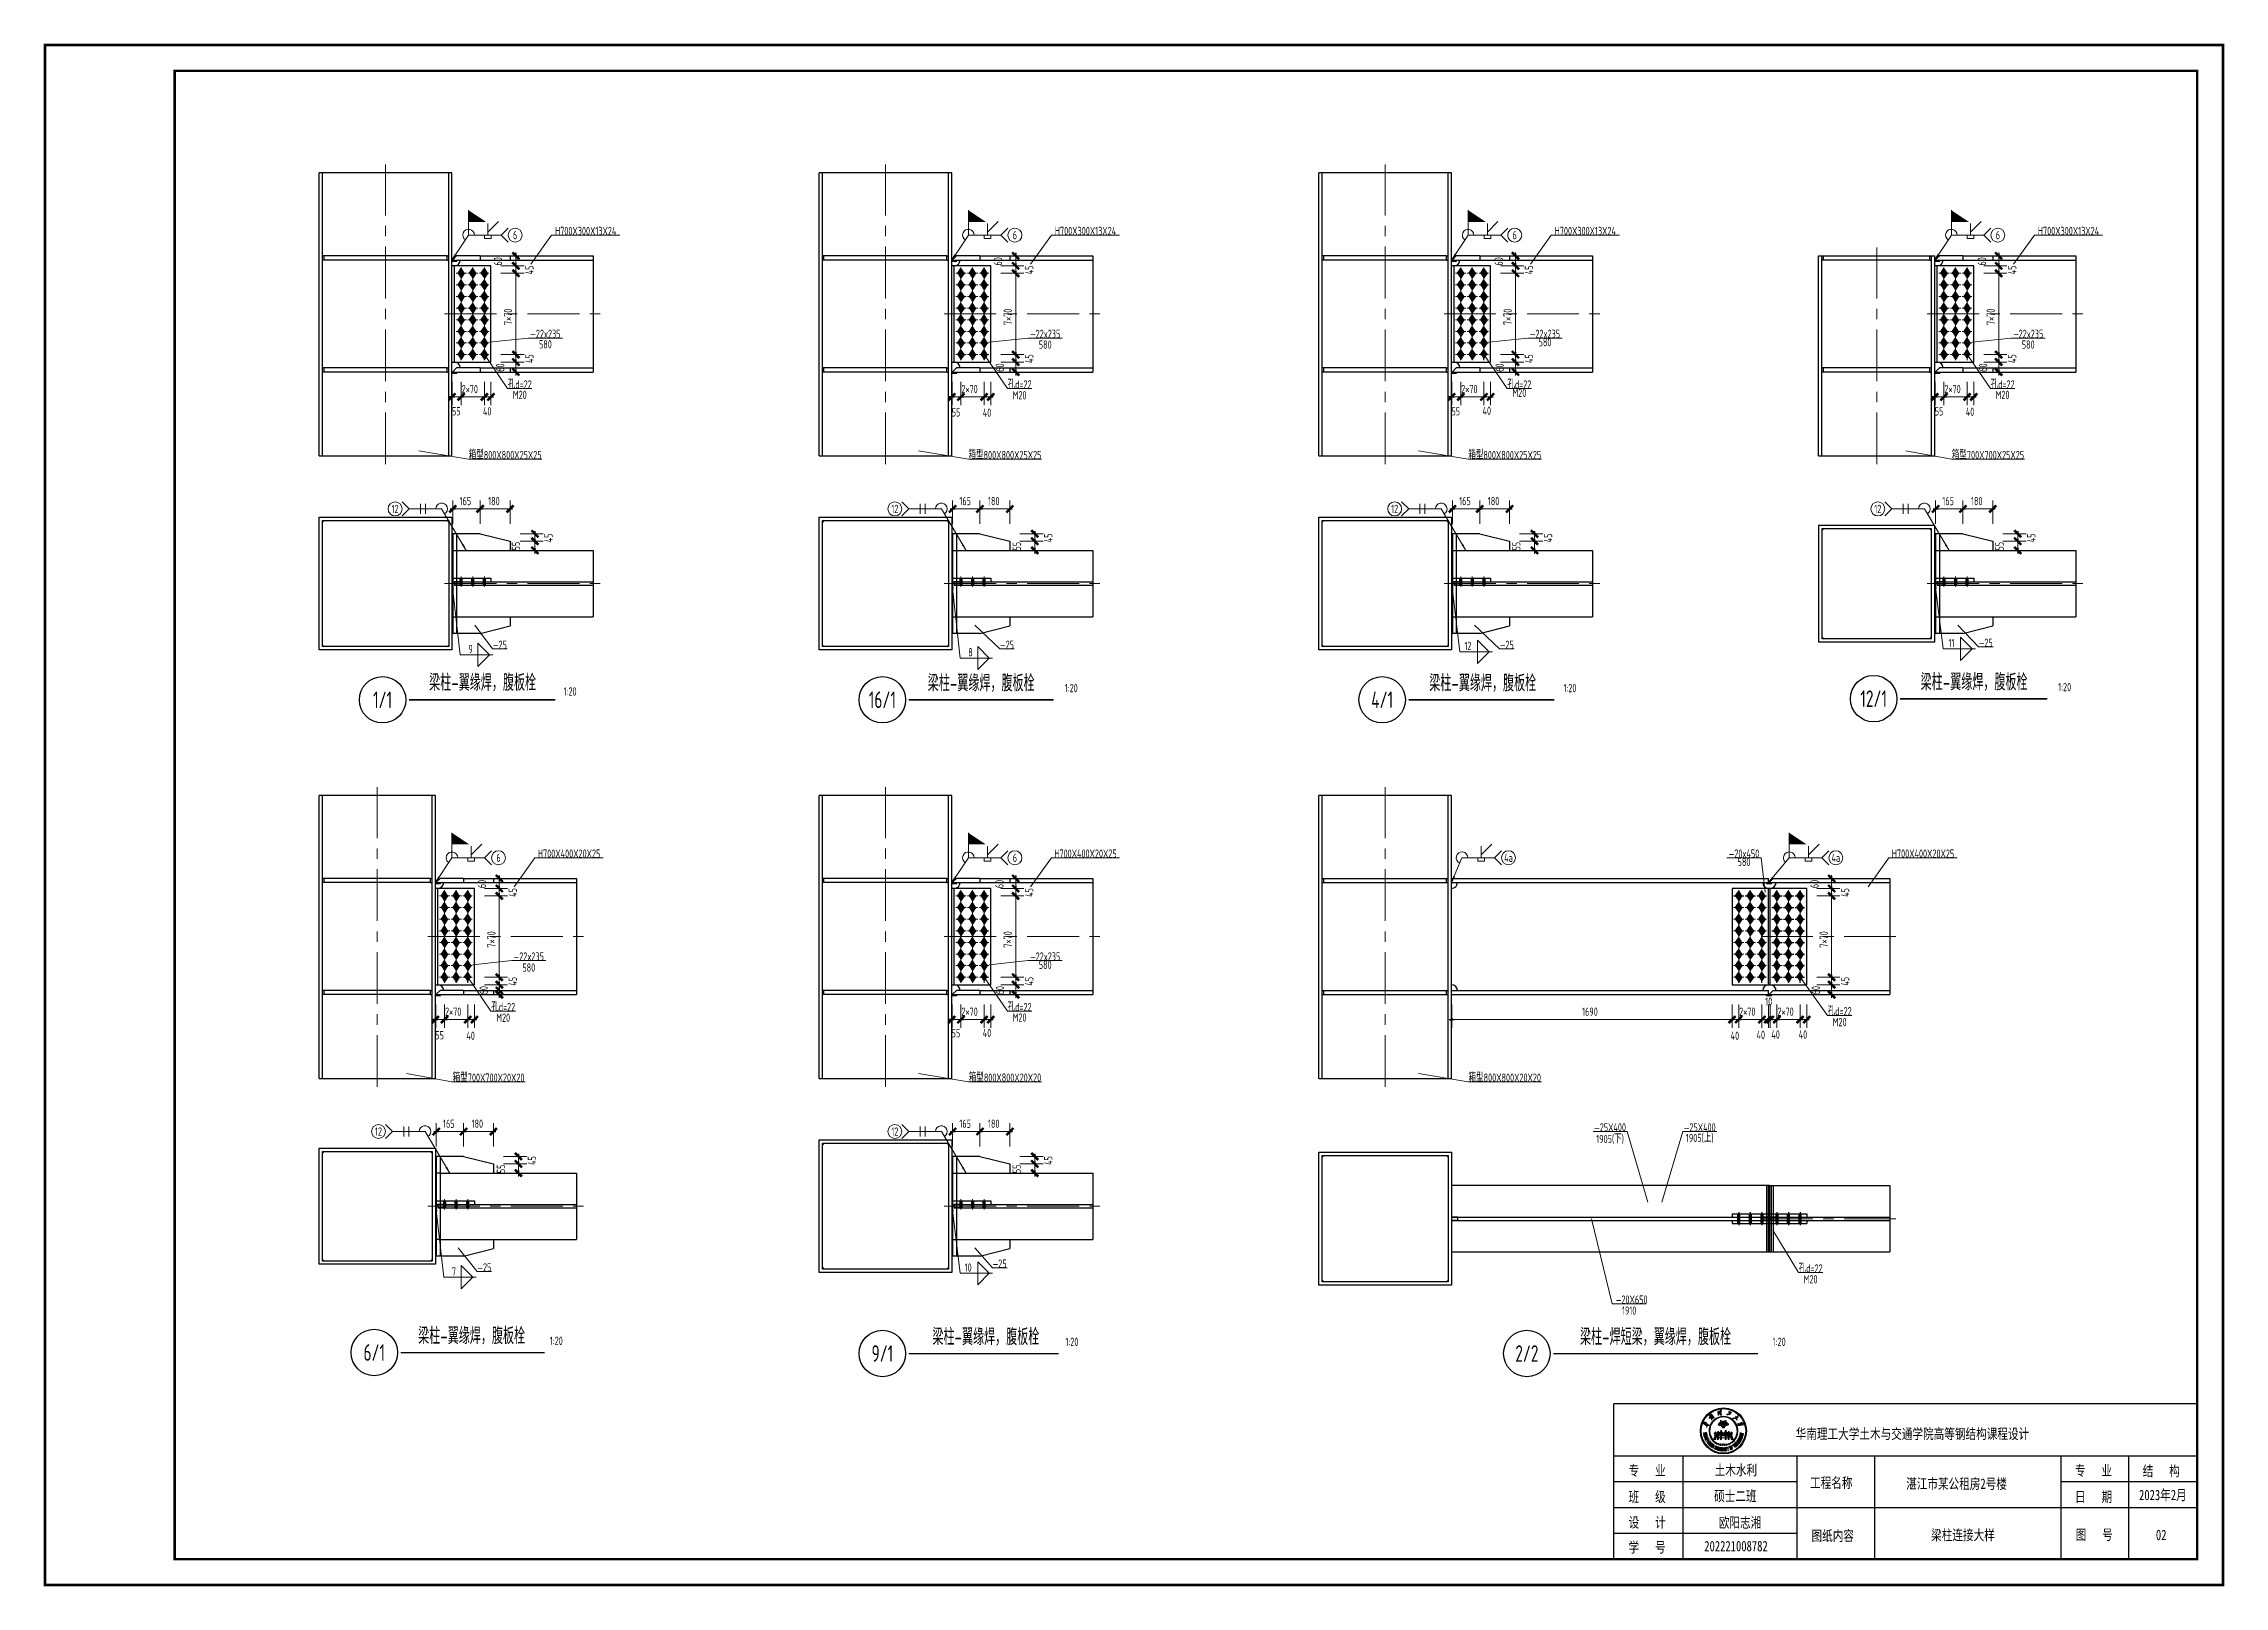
# Model space of a CAD drawing. Extents: x 31132 to 885236, y 345273 to 1212165.
# Drawn here: x 226388 to 278950, y 409925 to 447112 of the extents above; entities that cross this region are included whole.
import ezdxf
from ezdxf.enums import TextEntityAlignment as Align

# ---------------------------------------------------------------- set-up
doc = ezdxf.new("R2010")
doc.units = 0
doc.header["$LTSCALE"] = 1000
doc.linetypes.add('CENTER', pattern=[2, 1.25, -0.25, 0.25, -0.25])
doc.layers.get('0').update_dxf_attribs({"linetype": 'CONTINUOUS'})
for name, color, linetype in [('_U+56FE_U+5C42 1', 7, 'CONTINUOUS'), ('AXIS', 253, 'CENTER'), ('PUB_TITLE', 4, 'CONTINUOUS'), ('TEXT', 7, 'CONTINUOUS'), ('TK', 4, 'CONTINUOUS')]:
    doc.layers.add(name, color=color, linetype=linetype)
doc.styles.add('StTextStyle', font='yjkeng.shx', dxfattribs={"width": 0.7, "height": 250, "bigfont": 'yjkchn.shx'})
doc.styles.add('StTextStyleDim', font='yjkeng.shx', dxfattribs={"width": 0.7, "height": 50, "bigfont": 'yjkchn.shx'})
doc.styles.add('图框_仿宋', font='simfang.ttf', dxfattribs={"width": 0.75, "height": 250})

msp = doc.modelspace()

# ---------------------------------------------------------------- texts
at = {"color": 4, "linetype": 'ByBlock', "lineweight": 13, "style": 'StTextStyle', "width": 0.7}
for s, p in [('6', (237752.56, 442496.09)), ('6', (249798.96, 442496.09)), ('6', (261845.36, 442496.09)), ('6', (273491.76, 442496.09)), ('12', (234859.15, 435896.09)), ('12', (246905.55, 435896.09)), ('12', (258951.95, 435896.09)), ('12', (270598.35, 435896.09)), ('6', (237352.56, 427487.86)), ('6', (249798.96, 427487.86)), ('4a', (261695.36, 427487.86)), ('4a', (269585.36, 427487.86)), ('12', (234459.15, 420887.86)), ('12', (246905.55, 420887.86))]:
    msp.add_text(s, height=200, dxfattribs=at).set_placement(p, align=Align.MIDDLE_CENTER)
for s, p in [('H700X300X13X24', (239454.06, 442496.09)), ('H700X300X13X24', (251500.46, 442496.09)), ('H700X300X13X24', (263546.86, 442496.09)), ('H700X300X13X24', (275193.26, 442496.09)), ('—22x235', (238482.46, 440016.09)), ('—22x235', (250528.86, 440016.09)), ('—22x235', (262575.26, 440016.09)), ('—22x235', (274221.66, 440016.09)), ('孔d=22', (237864.86, 438796.09)), ('孔d=22', (249911.26, 438796.09)), ('孔d=22', (261957.66, 438796.09)), ('孔d=22', (273604.06, 438796.09)), ('箱型800X800X25X25', (237512.86, 437096.09)), ('箱型800X800X25X25', (249559.26, 437096.09)), ('箱型800X800X25X25', (261605.66, 437096.09)), ('箱型700X700X25X25', (273252.06, 437096.09)), ('—25', (237385.66, 432521.09)), ('—25', (249608.46, 432521.09)), ('—25', (261654.86, 432521.09)), ('—25', (273198.85, 432569.66)), ('H700X400X20X25', (239054.06, 427487.86)), ('H700X400X20X25', (251500.46, 427487.86)), ('—20x450', (267372.06, 427487.86)), ('H700X400X20X25', (271686.86, 427487.86)), ('—22x235', (238082.46, 425007.86)), ('—22x235', (250528.86, 425007.86)), ('孔d=22', (237464.86, 423787.86)), ('孔d=22', (249911.26, 423787.86)), ('孔d=22', (269677.66, 423687.86)), ('箱型700X700X20X20', (237112.86, 422087.86)), ('箱型800X800X20X20', (249559.26, 422087.86)), ('箱型800X800X20X20', (261605.66, 422087.86)), ('—25X400', (264144.06, 420887.86)), ('—25X400', (266305.26, 420887.86)), ('—25', (237010.69, 417512.86)), ('—25', (249432.06, 417604.26)), ('孔d=22', (268977.66, 417487.86)), ('—20X650', (264665.62, 416737.86))]:
    msp.add_text(s, height=200, dxfattribs=at).set_placement(p, align=Align.CENTER)
at = {"color": 4, "linetype": 'ByBlock', "lineweight": 13, "style": 'StTextStyleDim', "width": 0.7}
for s, p in [('60', (237438.22, 441762.76)), ('45', (238196.12, 441552.76)), ('60', (249490.44, 441762.76)), ('45', (250242.52, 441552.76)), ('60', (261560.45, 441762.76)), ('45', (262288.92, 441552.76)), ('60', (273206.39, 441762.76)), ('45', (273935.32, 441552.76)), ('7×70', (237681.33, 440328.94)), ('7×70', (249727.73, 440328.94)), ('7×70', (273420.53, 440328.94)), ('45', (238196.12, 439412.76)), ('45', (250242.52, 439412.76)), ('45', (262288.92, 439412.76)), ('45', (273935.32, 439412.76)), ('60', (237492.48, 439202.76)), ('60', (249534.14, 439202.76)), ('60', (261583.25, 439202.76)), ('60', (273234.78, 439202.76)), ('45', (238656.12, 435092.76)), ('45', (250702.52, 435092.76)), ('45', (262748.92, 435092.76)), ('45', (274395.32, 435092.76)), ('55', (237870.86, 434896.09)), ('55', (249942.99, 434892.76)), ('55', (261984.52, 434892.76)), ('55', (273629.92, 434892.76)), ('60', (237051.79, 426754.53)), ('60', (249525.48, 426754.53)), ('60', (269170.73, 426754.53)), ('45', (237796.12, 426544.53)), ('45', (250242.52, 426544.53)), ('45', (269908.92, 426544.53)), ('7×70', (237281.33, 425320.71)), ('7×70', (249727.73, 425320.71)), ('60', (237093.14, 424194.53)), ('45', (237796.12, 424404.53)), ('60', (249538.87, 424194.53)), ('45', (250242.52, 424404.53)), ('60', (269202.54, 424194.53)), ('45', (269908.92, 424404.53)), ('55', (237511.14, 419884.53)), ('45', (238256.12, 420084.53)), ('55', (249940.98, 419884.53)), ('45', (250702.52, 420084.53))]:
    msp.add_text(s, height=200, rotation=90, dxfattribs=at).set_placement(p)
at = {"color": 4, "linetype": 'ByBlock', "style": 'StTextStyleDim', "width": 0.7}
for p in [(261774.13, 440328.94), (269394.13, 425320.71)]:
    msp.add_text('7×70', height=200, rotation=90, dxfattribs=at).set_placement(p)
at = {"color": 4, "linetype": 'ByBlock', "lineweight": 13, "style": 'StTextStyle', "width": 0.7}
for s, p in [('580', (238482.46, 439964.23)), ('580', (250528.86, 439956.6)), ('580', (262575.26, 440016.09)), ('580', (274221.66, 439957.08)), ('M20', (237864.86, 438746.04)), ('M20', (249911.26, 438736.6)), ('M20', (261957.66, 438796.09)), ('M20', (273604.06, 438745.65)), ('580', (267372.06, 427487.86)), ('580', (238082.46, 424940.09)), ('580', (250528.86, 425007.86)), ('M20', (237464.86, 423732.66)), ('M20', (249911.26, 423735.88)), ('M20', (269677.66, 423626.97)), ('1905(下)', (264144.06, 420808.55)), ('1905(上)', (266305.26, 420833.69)), ('M20', (268977.66, 417427.06)), ('1910', (264605.26, 416671.88))]:
    msp.add_text(s, height=200, dxfattribs=at).set_placement(p, align=Align.TOP_CENTER)
at = {"color": 4, "linetype": 'ByBlock', "lineweight": 13, "width": 0.7}
for s, style, p in [('2×70', 'StTextStyleDim', (236463.7, 438685.62)), ('2×70', 'StTextStyleDim', (248510.1, 438685.62)), ('2×70', 'StTextStyleDim', (260556.5, 438685.62)), ('2×70', 'StTextStyleDim', (272202.9, 438685.62)), ('55', 'StTextStyleDim', (236230.86, 438151.05)), ('40', 'StTextStyleDim', (236977.52, 438148.31)), ('55', 'StTextStyleDim', (248277.26, 438123.31)), ('40', 'StTextStyleDim', (249023.92, 438116.49)), ('55', 'StTextStyleDim', (260320.32, 438148.56)), ('40', 'StTextStyleDim', (261070.32, 438162.43)), ('55', 'StTextStyleDim', (271970.06, 438147.22)), ('40', 'StTextStyleDim', (272716.72, 438138.59)), ('165', 'StTextStyleDim', (236414.19, 435985.62)), ('180', 'StTextStyleDim', (237104.19, 435985.62)), ('165', 'StTextStyleDim', (248460.59, 435985.62)), ('180', 'StTextStyleDim', (249150.59, 435985.62)), ('165', 'StTextStyleDim', (260506.99, 435985.62)), ('180', 'StTextStyleDim', (261196.99, 435985.62)), ('165', 'StTextStyleDim', (272153.39, 435985.62)), ('180', 'StTextStyleDim', (272843.39, 435985.62)), ('9', 'StTextStyle', (236627.16, 432419.45)), ('12', 'StTextStyle', (260633.81, 432493.54)), ('11', 'StTextStyle', (272301.75, 432563.35)), ('8', 'StTextStyle', (248673.56, 432342.35)), ('2×70', 'StTextStyleDim', (236063.7, 423677.39)), ('2×70', 'StTextStyleDim', (248510.1, 423677.39)), ('1690', 'StTextStyleDim', (263470.32, 423677.39)), ('2×70', 'StTextStyleDim', (267256.5, 423677.39)), ('10', 'StTextStyleDim', (267883.66, 423920.77)), ('2×70', 'StTextStyleDim', (268176.5, 423677.39)), ('55', 'StTextStyleDim', (235827.52, 423110.73)), ('40', 'StTextStyleDim', (236577.52, 423098.83)), ('55', 'StTextStyleDim', (248273.92, 423159.34)), ('40', 'StTextStyleDim', (249023.92, 423164.7)), ('40', 'StTextStyleDim', (267050.32, 423098.21)), ('40', 'StTextStyleDim', (267674.03, 423118.82)), ('40', 'StTextStyleDim', (268030.73, 423127.82)), ('40', 'StTextStyleDim', (268690.32, 423126.14)), ('165', 'StTextStyleDim', (236014.19, 420977.39)), ('180', 'StTextStyleDim', (236704.19, 420977.39)), ('165', 'StTextStyleDim', (248460.59, 420977.39)), ('180', 'StTextStyleDim', (249150.59, 420977.39)), ('7', 'StTextStyle', (236227.16, 417416.97)), ('10', 'StTextStyle', (248587.41, 417511.11))]:
    msp.add_text(s, height=200, dxfattribs=dict(at, style=style)).set_placement(p)
at = {"style": 'StTextStyle', "width": 0.7}
for s, p in [('梁柱-翼缘焊，腹板栓', (236968.67, 431391.16)), ('梁柱-翼缘焊，腹板栓', (248985.76, 431377.58)), ('梁柱-翼缘焊，腹板栓', (261073.53, 431377.58)), ('梁柱-翼缘焊，腹板栓', (272916.84, 431402.58)), ('梁柱-翼缘焊，腹板栓', (236703.38, 415644.35)), ('梁柱-翼缘焊，腹板栓', (249098.16, 415619.35)), ('梁柱-焊短梁，翼缘焊，腹板栓', (265239.14, 415619.35))]:
    msp.add_text(s, height=400, dxfattribs=at).set_placement(p, align=Align.BOTTOM_CENTER)
for p in [(238921.3, 431336.09), (251000.34, 431417.58), (263020.23, 431417.58), (274944.13, 431442.58), (238588.87, 415684.35), (251016.46, 415659.35), (268063.44, 415659.35)]:
    msp.add_text('1:20', height=200, dxfattribs=at).set_placement(p, align=Align.BOTTOM_LEFT)
for s, p in [('1/1', (234558.06, 431296.09)), ('16/1', (246604.46, 431296.09)), ('4/1', (258650.86, 431296.09)), ('12/1', (270497.26, 431321.09)), ('6/1', (234358.06, 415562.86)), ('9/1', (246604.46, 415537.86)), ('2/2', (262138.46, 415537.86))]:
    msp.add_text(s, height=400, dxfattribs=at).set_placement(p, align=Align.MIDDLE_CENTER)
at = {"layer": 'TEXT', "style": '图框_仿宋', "width": 0.75}
msp.add_text('华南理工大学土木与交通学院高等钢结构课程设计', height=250, dxfattribs=at).set_placement((268618.46, 413477.39))
at = {"layer": 'TEXT', "lineweight": 20, "style": '图框_仿宋', "width": 0.75}
for s, p in [('专   业', (264589.86, 412592.13)), ('土木水利', (266665.21, 412602.28)), ('专   业', (275349.01, 412592.13)), ('结   构', (276981.21, 412581.97)), ('班   级', (264589.86, 411959.98)), ('硕士二班', (266651.91, 411976.83)), ('工程名称', (268963.8, 412296.74)), ('湛江市某公租房2号楼', (271279.78, 412274.5)), ('日   期', (275349.01, 411959.98)), ('2023年2月', (276893.48, 412003)), ('设   计', (264589.86, 411342.26)), ('欧阳志湘', (266765.49, 411338.8)), ('图纸内容', (268999.41, 411019.95)), ('梁柱连接大样', (271882.28, 411038.84)), ('图   号', (275366.65, 411046.93)), ('02', (277299.62, 411041.35)), ('学   号', (264589.86, 410742.53)), ('202221008782', (266413.68, 410770.62))]:
    msp.add_text(s, height=250, dxfattribs=at).set_placement(p)

# ---------------------------------------------------------------- blocks, each defined once
blk = doc.blocks.new('Studio2')
blk.add_line((-200, 0), (200, 0))
blk.add_lwpolyline([(-106, -106, 60, 60, 0), (106, 106, 100, 100, 0)], format="xyseb")
blk = doc.blocks.new('_ArchTick')
at = {"color": 0, "linetype": 'ByBlock', "const_width": 0.5}
blk.add_lwpolyline([(-0.71, -0.71), (0.71, 0.71)], dxfattribs=at)
blk = doc.blocks.new('A$C1A3047F4')
at = {"color": 5}
for p, q in [((-2122, -7237), (-1985, -6985)), ((2106, -7242), (1952, -6994))]:
    blk.add_line(p, q, dxfattribs=at)
for radius in [12022, 11642]:
    blk.add_circle((0, 0), radius, dxfattribs=at)
for radius, start, end in [(7542, 286.213685, 253.659356), (7262, 285.590716, 254.135407)]:
    blk.add_arc((0, 0), radius, start, end, dxfattribs=at)
at = {"layer": '_U+56FE_U+5C42 1', "color": 5, "lineweight": 0}
for points, knots in [([(-10338, 4586), (-10354, 4666), (-10281, 4734), (-10213, 4760), (-10136, 4802), (-10069, 4729), (-10006, 4694), (-10023, 4488), (-9931, 4295), (-9929, 4090), (-9917, 3999), (-9927, 3903), (-9903, 3814), (-9766, 3743), (-9662, 3629), (-9548, 3528), (-9543, 3668), (-9651, 3770), (-9695, 3896), (-9645, 3905), (-9595, 3914), (-9545, 3923), (-9650, 4059), (-9770, 4186), (-9844, 4342), (-9800, 4365), (-9756, 4386), (-9713, 4408), (-9644, 4332), (-9602, 4232), (-9511, 4178), (-9529, 4286), (-9574, 4385), (-9602, 4490), (-9607, 4564), (-9550, 4621), (-9513, 4679), (-9439, 4505), (-9414, 4317), (-9414, 4130), (-9330, 3952), (-9237, 3775), (-9120, 3616), (-9113, 3925), (-9210, 4261), (-9053, 4547), (-8994, 4483), (-8904, 4405), (-8944, 4307), (-9038, 4089), (-9016, 3845), (-8990, 3615), (-8860, 3513), (-8703, 3449), (-8548, 3395), (-8543, 3486), (-8537, 3577), (-8511, 3665), (-8448, 3667), (-8390, 3644), (-8339, 3609), (-8352, 3521), (-8420, 3422), (-8371, 3337), (-8162, 3262), (-7942, 3223), (-7729, 3159), (-7639, 3127), (-7542, 3087), (-7486, 3004), (-7522, 2858), (-7697, 2782), (-7837, 2780), (-7831, 2811), (-7819, 2873), (-7813, 2904), (-7981, 3014), (-8167, 3091), (-8354, 3162), (-8362, 3026), (-8280, 2926), (-8207, 2824), (-8172, 2674), (-8363, 2632), (-8472, 2667), (-8480, 2849), (-8556, 3024), (-8536, 3208), (-8679, 3261), (-8820, 3319), (-8965, 3364), (-8933, 3014), (-8844, 2665), (-8679, 2353), (-8604, 2240), (-8686, 2115), (-8739, 2013), (-8795, 2028), (-8852, 2043), (-8909, 2058), (-9073, 2492), (-9032, 2966), (-9106, 3418), (-9205, 3475), (-9304, 3531), (-9403, 3588), (-9390, 3403), (-9380, 3217), (-9345, 3035), (-9305, 2927), (-9464, 2857), (-9532, 2934), (-9581, 3045), (-9559, 3171), (-9564, 3289), (-9685, 3396), (-9810, 3499), (-9932, 3605), (-9955, 3542), (-9980, 3479), (-10005, 3416), (-10049, 3429), (-10093, 3442), (-10137, 3456), (-10130, 3512), (-10122, 3568), (-10114, 3623), (-10235, 3665), (-10372, 3680), (-10477, 3758), (-10519, 3839), (-10498, 3941), (-10459, 4020), (-10429, 4091), (-10338, 4064), (-10277, 4081), (-10210, 4005), (-10136, 3934), (-10052, 3878), (-10078, 4033), (-10111, 4192), (-10191, 4330), (-10238, 4416), (-10301, 4494), (-10338, 4586), (-10338, 4586), (-10338, 4586), (-10338, 4586)], [0, 0, 0, 0, 1, 1, 1, 2, 2, 2, 3, 3, 3, 4, 4, 4, 5, 5, 5, 6, 6, 6, 7, 7, 7, 8, 8, 8, 9, 9, 9, 10, 10, 10, 11, 11, 11, 12, 12, 12, 13, 13, 13, 14, 14, 14, 15, 15, 15, 16, 16, 16, 17, 17, 17, 18, 18, 18, 19, 19, 19, 20, 20, 20, 21, 21, 21, 22, 22, 22, 23, 23, 23, 24, 24, 24, 25, 25, 25, 26, 26, 26, 27, 27, 27, 28, 28, 28, 29, 29, 29, 30, 30, 30, 31, 31, 31, 32, 32, 32, 33, 33, 33, 34, 34, 34, 35, 35, 35, 36, 36, 36, 37, 37, 37, 38, 38, 38, 39, 39, 39, 40, 40, 40, 41, 41, 41, 42, 42, 42, 43, 43, 43, 44, 44, 44, 45, 45, 45, 46, 46, 46, 47, 47, 47, 48, 48, 48, 49, 49, 49, 49]), ([(-6386, 8542), (-6366, 8595), (-6311, 8619), (-6268, 8650), (-5901, 8030), (-5377, 7525), (-4901, 6990), (-4932, 6915), (-4965, 6818), (-5059, 6808), (-5242, 6781), (-5431, 6763), (-5614, 6795), (-5511, 6871), (-5387, 6907), (-5278, 6971), (-5405, 7162), (-5566, 7327), (-5714, 7503), (-5946, 7767), (-6120, 8075), (-6327, 8358), (-6365, 8224), (-6386, 8085), (-6400, 7946), (-6342, 7917), (-6254, 7908), (-6242, 7830), (-6225, 7688), (-6332, 7574), (-6376, 7447), (-6387, 7337), (-6333, 7235), (-6331, 7127), (-6352, 7036), (-6458, 7089), (-6521, 7080), (-6521, 6979), (-6515, 6878), (-6525, 6779), (-6573, 6707), (-6655, 6670), (-6733, 6639), (-6708, 6744), (-6664, 6845), (-6642, 6950), (-6675, 7022), (-6741, 7070), (-6778, 7139), (-6831, 7242), (-6868, 7355), (-6944, 7444), (-6956, 7443), (-6981, 7439), (-6993, 7437), (-7107, 7236), (-7093, 6997), (-7149, 6779), (-7227, 6710), (-7358, 6681), (-7460, 6707), (-7497, 6815), (-7358, 6901), (-7350, 7014), (-7308, 7243), (-7227, 7463), (-7182, 7691), (-7244, 7927), (-7446, 8098), (-7521, 8330), (-7359, 8319), (-7198, 8293), (-7037, 8270), (-7010, 8339), (-6984, 8409), (-6953, 8477), (-6871, 8413), (-6791, 8330), (-6784, 8221), (-6785, 8068), (-6877, 7924), (-6842, 7769), (-6788, 7564), (-6786, 7342), (-6672, 7157), (-6530, 7311), (-6516, 7542), (-6596, 7729), (-6645, 7823), (-6566, 7895), (-6529, 7973), (-6478, 8162), (-6475, 8365), (-6386, 8542), (-6386, 8542), (-6386, 8542), (-6386, 8542)], [0, 0, 0, 0, 1, 1, 1, 2, 2, 2, 3, 3, 3, 4, 4, 4, 5, 5, 5, 6, 6, 6, 7, 7, 7, 8, 8, 8, 9, 9, 9, 10, 10, 10, 11, 11, 11, 12, 12, 12, 13, 13, 13, 14, 14, 14, 15, 15, 15, 16, 16, 16, 17, 17, 17, 18, 18, 18, 19, 19, 19, 20, 20, 20, 21, 21, 21, 22, 22, 22, 23, 23, 23, 24, 24, 24, 25, 25, 25, 26, 26, 26, 27, 27, 27, 28, 28, 28, 29, 29, 29, 30, 30, 30, 31, 31, 31, 32, 32, 32, 32]), ([(-6682, 6556), (-6666, 6562), (-6634, 6573), (-6618, 6579), (-6445, 6534), (-6313, 6401), (-6178, 6292), (-6093, 6205), (-5979, 6125), (-5946, 6003), (-5992, 5907), (-6065, 5819), (-6160, 5769), (-6234, 5807), (-6260, 5894), (-6301, 5961), (-6403, 6165), (-6573, 6322), (-6708, 6503), (-6702, 6516), (-6689, 6543), (-6682, 6556), (-6682, 6556), (-6682, 6556), (-6682, 6556)], [0, 0, 0, 0, 1, 1, 1, 2, 2, 2, 3, 3, 3, 4, 4, 4, 5, 5, 5, 6, 6, 6, 7, 7, 7, 8, 8, 8, 8]), ([(-6237, 7096), (-6212, 7159), (-6196, 7243), (-6123, 7268), (-6065, 7282), (-6019, 7239), (-5973, 7211), (-6032, 7125), (-6085, 7035), (-6121, 6936), (-6185, 6917), (-6262, 6838), (-6326, 6890), (-6401, 6974), (-6287, 7039), (-6237, 7096), (-6237, 7096), (-6237, 7096), (-6237, 7096)], [0, 0, 0, 0, 1, 1, 1, 2, 2, 2, 3, 3, 3, 4, 4, 4, 5, 5, 5, 6, 6, 6, 6]), ([(-5916, 6939), (-5921, 7032), (-5916, 7199), (-5776, 7159), (-5771, 7067), (-5784, 6975), (-5791, 6883), (-5686, 6728), (-5499, 6616), (-5480, 6417), (-5552, 6413), (-5629, 6391), (-5697, 6425), (-5771, 6464), (-5830, 6526), (-5895, 6579), (-5944, 6519), (-5999, 6463), (-6066, 6424), (-6050, 6506), (-6013, 6581), (-5971, 6652), (-6019, 6700), (-6066, 6749), (-6114, 6798), (-6048, 6845), (-5982, 6892), (-5916, 6939), (-5916, 6939), (-5916, 6939), (-5916, 6939)], [0, 0, 0, 0, 1, 1, 1, 2, 2, 2, 3, 3, 3, 4, 4, 4, 5, 5, 5, 6, 6, 6, 7, 7, 7, 8, 8, 8, 9, 9, 9, 10, 10, 10, 10]), ([(-2659, 10192), (-2602, 10246), (-2537, 10290), (-2465, 10322), (-2420, 10258), (-2355, 10204), (-2330, 10128), (-2343, 10008), (-2396, 9895), (-2402, 9773), (-2411, 9651), (-2415, 9529), (-2420, 9406), (-2402, 9392), (-2366, 9362), (-2348, 9347), (-2341, 9281), (-2405, 9231), (-2426, 9172), (-2406, 9159), (-2366, 9133), (-2346, 9120), (-2291, 9190), (-2272, 9280), (-2234, 9360), (-2267, 9046), (-2338, 8731), (-2471, 8444), (-2517, 8334), (-2642, 8201), (-2761, 8301), (-2730, 8448), (-2723, 8601), (-2659, 8739), (-2620, 8811), (-2629, 8896), (-2666, 8967), (-2769, 8971), (-2860, 8891), (-2957, 8861), (-2956, 8924), (-2955, 8987), (-2952, 9050), (-2867, 9148), (-2728, 9187), (-2651, 9286), (-2640, 9459), (-2646, 9637), (-2679, 9808), (-2754, 9798), (-2795, 9720), (-2851, 9677), (-2941, 9708), (-3108, 9735), (-3052, 9872), (-2946, 10007), (-2783, 10077), (-2659, 10192), (-2659, 10192), (-2659, 10192), (-2659, 10192)], [0, 0, 0, 0, 1, 1, 1, 2, 2, 2, 3, 3, 3, 4, 4, 4, 5, 5, 5, 6, 6, 6, 7, 7, 7, 8, 8, 8, 9, 9, 9, 10, 10, 10, 11, 11, 11, 12, 12, 12, 13, 13, 13, 14, 14, 14, 15, 15, 15, 16, 16, 16, 17, 17, 17, 18, 18, 18, 19, 19, 19, 20, 20, 20, 20]), ([(-1542, 5411), (-1466, 5422), (-1386, 5443), (-1312, 5409), (-1168, 5352), (-1018, 5314), (-867, 5282), (-560, 5213), (-304, 5021), (-58, 4835), (121, 4965), (299, 5099), (500, 5194), (713, 5299), (957, 5308), (1174, 5403), (1254, 5443), (1343, 5421), (1428, 5411), (1437, 5202), (1448, 4990), (1527, 4794), (1595, 4639), (1636, 4474), (1636, 4303), (1715, 4280), (1795, 4256), (1871, 4221), (2044, 4128), (2167, 3971), (2266, 3805), (2356, 3651), (2511, 3557), (2639, 3440), (2670, 3410), (2701, 3380), (2731, 3349), (2689, 3299), (2654, 3237), (2590, 3214), (2386, 3130), (2173, 3059), (1995, 2923), (1885, 2837), (1762, 2763), (1622, 2737), (1471, 2731), (1321, 2744), (1174, 2774), (1130, 2666), (1091, 2551), (1007, 2467), (935, 2393), (838, 2353), (747, 2309), (705, 2198), (663, 2088), (606, 1984), (500, 1790), (337, 1629), (137, 1531), (9, 1510), (-121, 1510), (-249, 1530), (-476, 1637), (-648, 1831), (-755, 2054), (-795, 2137), (-828, 2222), (-861, 2307), (-960, 2354), (-1066, 2397), (-1139, 2481), (-1213, 2565), (-1250, 2672), (-1290, 2773), (-1436, 2745), (-1585, 2732), (-1734, 2736), (-1976, 2769), (-2135, 2972), (-2351, 3066), (-2500, 3149), (-2679, 3175), (-2814, 3282), (-2814, 3324), (-2811, 3365), (-2804, 3407), (-2708, 3492), (-2601, 3564), (-2508, 3653), (-2381, 3776), (-2315, 3948), (-2188, 4071), (-2126, 4131), (-2056, 4182), (-1984, 4230), (-1905, 4256), (-1826, 4280), (-1746, 4302), (-1760, 4476), (-1714, 4642), (-1642, 4798), (-1588, 4946), (-1560, 5102), (-1551, 5259), (-1548, 5310), (-1545, 5360), (-1542, 5411), (-1542, 5411), (-1542, 5411), (-1542, 5411)], [0, 0, 0, 0, 1, 1, 1, 2, 2, 2, 3, 3, 3, 4, 4, 4, 5, 5, 5, 6, 6, 6, 7, 7, 7, 8, 8, 8, 9, 9, 9, 10, 10, 10, 11, 11, 11, 12, 12, 12, 13, 13, 13, 14, 14, 14, 15, 15, 15, 16, 16, 16, 17, 17, 17, 18, 18, 18, 19, 19, 19, 20, 20, 20, 21, 21, 21, 22, 22, 22, 23, 23, 23, 24, 24, 24, 25, 25, 25, 26, 26, 26, 27, 27, 27, 28, 28, 28, 29, 29, 29, 30, 30, 30, 31, 31, 31, 32, 32, 32, 33, 33, 33, 34, 34, 34, 35, 35, 35, 36, 36, 36, 37, 37, 37, 37]), ([(-905, 3619), (-905, 3619), (-901, 3619), (-901, 3619), (-889, 3584), (-877, 3548), (-865, 3512), (-1058, 3409), (-1211, 3236), (-1291, 3032), (-1429, 3003), (-1572, 2963), (-1713, 2996), (-1844, 3024), (-1944, 3117), (-2052, 3189), (-2173, 3274), (-2314, 3323), (-2452, 3374), (-2375, 3452), (-2298, 3531), (-2223, 3611), (-1936, 3585), (-1648, 3606), (-1361, 3596), (-1209, 3591), (-1056, 3600), (-905, 3619), (-905, 3619), (-905, 3619), (-905, 3619)], [0, 0, 0, 0, 1, 1, 1, 2, 2, 2, 3, 3, 3, 4, 4, 4, 5, 5, 5, 6, 6, 6, 7, 7, 7, 8, 8, 8, 9, 9, 9, 10, 10, 10, 10]), ([(-2155, 10172), (-2085, 10186), (-1974, 10234), (-1929, 10154), (-1896, 10024), (-1883, 9890), (-1861, 9758), (-1858, 9703), (-1837, 9634), (-1893, 9598), (-1958, 9575), (-2071, 9581), (-2080, 9668), (-2109, 9807), (-2084, 9966), (-2178, 10084), (-2223, 10117), (-2207, 10164), (-2155, 10172), (-2155, 10172), (-2155, 10172), (-2155, 10172)], [0, 0, 0, 0, 1, 1, 1, 2, 2, 2, 3, 3, 3, 4, 4, 4, 5, 5, 5, 6, 6, 6, 7, 7, 7, 7]), ([(-1852, 4025), (-1634, 4099), (-1369, 4106), (-1179, 3959), (-1050, 3882), (-965, 3754), (-905, 3619), (-1056, 3600), (-1209, 3591), (-1361, 3596), (-1648, 3606), (-1936, 3585), (-2223, 3611), (-2139, 3778), (-2038, 3957), (-1852, 4025), (-1852, 4025), (-1852, 4025), (-1852, 4025)], [0, 0, 0, 0, 1, 1, 1, 2, 2, 2, 3, 3, 3, 4, 4, 4, 5, 5, 5, 6, 6, 6, 6]), ([(-1345, 10886), (-1264, 10952), (-1153, 10943), (-1058, 10915), (-1056, 10782), (-1085, 10650), (-1130, 10525), (-1196, 10277), (-1208, 10018), (-1245, 9765), (-1254, 9636), (-1399, 9600), (-1479, 9524), (-1496, 9390), (-1481, 9255), (-1466, 9122), (-1375, 9124), (-1283, 9145), (-1193, 9124), (-1158, 9077), (-1182, 9019), (-1197, 8969), (-1251, 8817), (-1349, 8683), (-1394, 8526), (-1263, 8551), (-1148, 8627), (-1015, 8646), (-937, 8575), (-865, 8438), (-973, 8359), (-1153, 8293), (-1351, 8231), (-1543, 8281), (-1597, 8293), (-1653, 8336), (-1646, 8397), (-1622, 8425), (-1596, 8450), (-1568, 8475), (-1572, 8570), (-1573, 8666), (-1574, 8761), (-1618, 8784), (-1663, 8806), (-1704, 8832), (-1681, 8924), (-1618, 9009), (-1650, 9108), (-1647, 9227), (-1769, 9278), (-1822, 9369), (-1735, 9466), (-1719, 9597), (-1694, 9720), (-1750, 9734), (-1834, 9727), (-1831, 9808), (-1809, 9901), (-1641, 9872), (-1645, 9984), (-1617, 10099), (-1673, 10288), (-1509, 10313), (-1482, 10188), (-1549, 10029), (-1451, 9929), (-1376, 10193), (-1316, 10465), (-1286, 10739), (-1424, 10612), (-1563, 10487), (-1693, 10352), (-1753, 10288), (-1834, 10251), (-1911, 10214), (-1881, 10334), (-1820, 10444), (-1728, 10527), (-1598, 10645), (-1484, 10779), (-1345, 10886), (-1345, 10886), (-1345, 10886), (-1345, 10886)], [0, 0, 0, 0, 1, 1, 1, 2, 2, 2, 3, 3, 3, 4, 4, 4, 5, 5, 5, 6, 6, 6, 7, 7, 7, 8, 8, 8, 9, 9, 9, 10, 10, 10, 11, 11, 11, 12, 12, 12, 13, 13, 13, 14, 14, 14, 15, 15, 15, 16, 16, 16, 17, 17, 17, 18, 18, 18, 19, 19, 19, 20, 20, 20, 21, 21, 21, 22, 22, 22, 23, 23, 23, 24, 24, 24, 25, 25, 25, 26, 26, 26, 27, 27, 27, 28, 28, 28, 28]), ([(-1327, 5153), (-1140, 5074), (-936, 5062), (-745, 4999), (-486, 4911), (-327, 4643), (-57, 4585), (167, 4634), (314, 4829), (507, 4939), (722, 5068), (986, 5054), (1213, 5154), (1225, 5003), (1238, 4848), (1302, 4708), (1361, 4584), (1381, 4446), (1382, 4309), (1254, 4299), (1132, 4261), (1010, 4225), (942, 4226), (874, 4231), (806, 4235), (766, 4313), (721, 4422), (615, 4413), (500, 4433), (428, 4333), (391, 4240), (303, 4237), (215, 4235), (126, 4232), (137, 4307), (156, 4395), (99, 4458), (21, 4562), (-164, 4554), (-224, 4435), (-265, 4374), (-244, 4300), (-239, 4232), (-328, 4235), (-416, 4238), (-504, 4240), (-544, 4330), (-611, 4434), (-726, 4413), (-832, 4421), (-887, 4322), (-918, 4238), (-985, 4232), (-1053, 4226), (-1120, 4223), (-1248, 4258), (-1374, 4298), (-1507, 4308), (-1500, 4439), (-1481, 4570), (-1426, 4689), (-1359, 4835), (-1350, 4996), (-1327, 5153), (-1327, 5153), (-1327, 5153), (-1327, 5153)], [0, 0, 0, 0, 1, 1, 1, 2, 2, 2, 3, 3, 3, 4, 4, 4, 5, 5, 5, 6, 6, 6, 7, 7, 7, 8, 8, 8, 9, 9, 9, 10, 10, 10, 11, 11, 11, 12, 12, 12, 13, 13, 13, 14, 14, 14, 15, 15, 15, 16, 16, 16, 17, 17, 17, 18, 18, 18, 19, 19, 19, 20, 20, 20, 21, 21, 21, 22, 22, 22, 22]), ([(-1434, -38), (-1387, 54), (-1341, 146), (-1297, 240), (-1245, 223), (-1186, 221), (-1140, 188), (-1090, 116), (-1057, 35), (-1019, -43), (-966, -130), (-986, -230), (-1005, -324), (-1152, -326), (-1299, -326), (-1446, -327), (-1469, -230), (-1495, -126), (-1434, -38), (-1434, -38), (-1434, -38), (-1434, -38)], [0, 0, 0, 0, 1, 1, 1, 2, 2, 2, 3, 3, 3, 4, 4, 4, 5, 5, 5, 6, 6, 6, 7, 7, 7, 7]), ([(-1017, 2716), (-1164, 2964), (-960, 3291), (-689, 3326), (-473, 3370), (-297, 3211), (-123, 3110), (-35, 3055), (50, 3132), (121, 3178), (261, 3279), (436, 3372), (613, 3317), (867, 3255), (1041, 2940), (888, 2705), (586, 2731), (283, 2718), (-19, 2721), (-352, 2719), (-685, 2726), (-1017, 2716), (-1017, 2716), (-1017, 2716), (-1017, 2716)], [0, 0, 0, 0, 1, 1, 1, 2, 2, 2, 3, 3, 3, 4, 4, 4, 5, 5, 5, 6, 6, 6, 7, 7, 7, 8, 8, 8, 8]), ([(-1120, 4223), (-1053, 4226), (-985, 4232), (-918, 4238), (-900, 4131), (-825, 4018), (-704, 4030), (-587, 4030), (-529, 4142), (-504, 4240), (-416, 4238), (-328, 4235), (-239, 4232), (-193, 4198), (-148, 4160), (-92, 4144), (-7, 4126), (63, 4185), (126, 4232), (215, 4235), (303, 4237), (391, 4240), (415, 4141), (475, 4032), (590, 4030), (712, 4016), (775, 4138), (806, 4235), (874, 4231), (942, 4226), (1010, 4225), (754, 4089), (599, 3830), (512, 3561), (456, 3556), (400, 3551), (345, 3546), (398, 3660), (457, 3771), (526, 3876), (462, 3920), (398, 3964), (334, 4009), (207, 3829), (107, 3628), (71, 3409), (71, 3606), (71, 3802), (70, 3999), (-11, 3999), (-92, 3999), (-173, 3998), (-175, 3801), (-171, 3604), (-178, 3407), (-226, 3624), (-316, 3829), (-446, 4009), (-509, 3964), (-574, 3919), (-638, 3875), (-571, 3770), (-511, 3660), (-458, 3548), (-513, 3552), (-568, 3556), (-623, 3560), (-712, 3828), (-871, 4080), (-1120, 4223), (-1120, 4223), (-1120, 4223), (-1120, 4223)], [0, 0, 0, 0, 1, 1, 1, 2, 2, 2, 3, 3, 3, 4, 4, 4, 5, 5, 5, 6, 6, 6, 7, 7, 7, 8, 8, 8, 9, 9, 9, 10, 10, 10, 11, 11, 11, 12, 12, 12, 13, 13, 13, 14, 14, 14, 15, 15, 15, 16, 16, 16, 17, 17, 17, 18, 18, 18, 19, 19, 19, 20, 20, 20, 21, 21, 21, 22, 22, 22, 23, 23, 23, 24, 24, 24, 24]), ([(-1017, 2716), (-685, 2726), (-352, 2719), (-19, 2721), (283, 2718), (586, 2731), (888, 2705), (782, 2559), (604, 2520), (437, 2487), (231, 2453), (89, 2288), (-56, 2153), (-168, 2254), (-271, 2368), (-405, 2439), (-538, 2499), (-685, 2509), (-821, 2558), (-903, 2586), (-957, 2658), (-1017, 2716), (-1017, 2716), (-1017, 2716), (-1017, 2716)], [0, 0, 0, 0, 1, 1, 1, 2, 2, 2, 3, 3, 3, 4, 4, 4, 5, 5, 5, 6, 6, 6, 7, 7, 7, 8, 8, 8, 8]), ([(-918, 4238), (-887, 4322), (-832, 4421), (-726, 4413), (-611, 4434), (-544, 4330), (-504, 4240), (-529, 4142), (-587, 4030), (-704, 4030), (-825, 4018), (-900, 4131), (-918, 4238), (-918, 4238), (-918, 4238), (-918, 4238)], [0, 0, 0, 0, 1, 1, 1, 2, 2, 2, 3, 3, 3, 4, 4, 4, 5, 5, 5, 5]), ([(-582, 2282), (-374, 2179), (-223, 1998), (-58, 1840), (115, 1990), (257, 2183), (471, 2280), (418, 2076), (302, 1875), (111, 1771), (1, 1708), (-141, 1716), (-247, 1784), (-422, 1895), (-541, 2081), (-582, 2282), (-582, 2282), (-582, 2282), (-582, 2282)], [0, 0, 0, 0, 1, 1, 1, 2, 2, 2, 3, 3, 3, 4, 4, 4, 5, 5, 5, 6, 6, 6, 6]), ([(-224, 4435), (-164, 4554), (21, 4562), (99, 4458), (156, 4395), (137, 4307), (126, 4232), (63, 4185), (-7, 4126), (-92, 4144), (-148, 4160), (-193, 4198), (-239, 4232), (-244, 4300), (-265, 4374), (-224, 4435), (-224, 4435), (-224, 4435), (-224, 4435)], [0, 0, 0, 0, 1, 1, 1, 2, 2, 2, 3, 3, 3, 4, 4, 4, 5, 5, 5, 6, 6, 6, 6]), ([(391, 4240), (428, 4333), (500, 4433), (615, 4413), (721, 4422), (766, 4313), (806, 4235), (775, 4138), (712, 4016), (590, 4030), (475, 4032), (415, 4141), (391, 4240), (391, 4240), (391, 4240), (391, 4240)], [0, 0, 0, 0, 1, 1, 1, 2, 2, 2, 3, 3, 3, 4, 4, 4, 5, 5, 5, 5]), ([(740, 3507), (818, 3768), (1016, 3998), (1287, 4064), (1541, 4105), (1851, 4050), (1991, 3810), (2061, 3678), (2145, 3553), (2251, 3447), (1978, 3410), (1702, 3431), (1427, 3428), (1247, 3428), (1067, 3419), (888, 3432), (836, 3452), (789, 3481), (740, 3507), (740, 3507), (740, 3507), (740, 3507)], [0, 0, 0, 0, 1, 1, 1, 2, 2, 2, 3, 3, 3, 4, 4, 4, 5, 5, 5, 6, 6, 6, 7, 7, 7, 7]), ([(966, -8), (1012, 67), (1023, 180), (1108, 222), (1269, 265), (1299, 65), (1360, -38), (1415, -128), (1397, -231), (1369, -327), (1223, -326), (1077, -326), (931, -324), (913, -232), (882, -132), (944, -49), (949, -38), (960, -18), (966, -8), (966, -8), (966, -8), (966, -8)], [0, 0, 0, 0, 1, 1, 1, 2, 2, 2, 3, 3, 3, 4, 4, 4, 5, 5, 5, 6, 6, 6, 7, 7, 7, 7]), ([(2251, 3447), (2251, 3447), (2266, 3449), (2266, 3449), (2284, 3431), (2321, 3394), (2340, 3376), (2202, 3325), (2061, 3274), (1938, 3190), (1821, 3114), (1711, 3010), (1566, 2990), (1431, 2968), (1295, 3004), (1165, 3038), (1117, 3197), (996, 3313), (888, 3432), (1067, 3419), (1247, 3428), (1427, 3428), (1702, 3431), (1978, 3410), (2251, 3447), (2251, 3447), (2251, 3447), (2251, 3447)], [0, 0, 0, 0, 1, 1, 1, 2, 2, 2, 3, 3, 3, 4, 4, 4, 5, 5, 5, 6, 6, 6, 7, 7, 7, 8, 8, 8, 9, 9, 9, 9]), ([(2798, 10085), (2926, 10125), (3022, 10009), (3134, 9973), (3366, 9895), (3614, 9880), (3855, 9908), (3954, 9869), (4032, 9794), (4116, 9731), (4111, 9575), (3963, 9508), (3858, 9423), (3646, 9258), (3430, 9089), (3271, 8870), (3369, 8873), (3470, 8887), (3552, 8947), (3617, 8900), (3766, 8856), (3705, 8752), (3659, 8646), (3530, 8645), (3433, 8657), (3197, 8683), (2968, 8612), (2743, 8553), (2538, 8497), (2334, 8428), (2156, 8310), (2045, 8346), (1942, 8403), (1851, 8474), (1755, 8538), (1747, 8676), (1785, 8775), (1947, 8813), (2113, 8711), (2272, 8779), (2464, 8853), (2701, 8827), (2854, 8983), (2993, 9101), (3127, 9224), (3265, 9344), (3427, 9484), (3622, 9585), (3758, 9754), (3565, 9756), (3384, 9684), (3197, 9647), (3185, 9630), (3161, 9597), (3149, 9581), (3030, 9582), (2900, 9630), (2855, 9749), (2817, 9853), (2771, 9978), (2798, 10085), (2798, 10085), (2798, 10085), (2798, 10085)], [0, 0, 0, 0, 1, 1, 1, 2, 2, 2, 3, 3, 3, 4, 4, 4, 5, 5, 5, 6, 6, 6, 7, 7, 7, 8, 8, 8, 9, 9, 9, 10, 10, 10, 11, 11, 11, 12, 12, 12, 13, 13, 13, 14, 14, 14, 15, 15, 15, 16, 16, 16, 17, 17, 17, 18, 18, 18, 19, 19, 19, 20, 20, 20, 21, 21, 21, 21]), ([(7330, 7868), (7396, 7885), (7462, 7920), (7531, 7909), (7597, 7826), (7694, 7735), (7682, 7622), (7595, 7457), (7451, 7332), (7346, 7180), (7426, 7173), (7508, 7171), (7587, 7149), (7644, 7060), (7558, 6921), (7459, 6904), (7364, 6933), (7281, 7018), (7177, 7005), (7098, 6964), (7033, 6901), (6950, 6867), (6734, 6799), (6558, 6635), (6330, 6599), (6131, 6569), (5933, 6523), (5731, 6510), (5432, 6521), (5132, 6512), (4836, 6556), (4873, 6584), (4903, 6627), (4953, 6633), (5210, 6680), (5469, 6728), (5732, 6723), (5917, 6721), (6084, 6810), (6262, 6846), (6414, 6887), (6596, 6901), (6690, 7044), (6520, 7046), (6294, 6990), (6183, 7159), (6131, 7216), (6188, 7286), (6211, 7342), (6402, 7305), (6597, 7296), (6788, 7263), (6884, 7248), (7011, 7242), (7061, 7346), (7157, 7516), (7318, 7663), (7330, 7868), (7330, 7868), (7330, 7868), (7330, 7868)], [0, 0, 0, 0, 1, 1, 1, 2, 2, 2, 3, 3, 3, 4, 4, 4, 5, 5, 5, 6, 6, 6, 7, 7, 7, 8, 8, 8, 9, 9, 9, 10, 10, 10, 11, 11, 11, 12, 12, 12, 13, 13, 13, 14, 14, 14, 15, 15, 15, 16, 16, 16, 17, 17, 17, 18, 18, 18, 19, 19, 19, 20, 20, 20, 20]), ([(6743, 6688), (6766, 6772), (6884, 6732), (6947, 6754), (6903, 6557), (6922, 6354), (6961, 6158), (6998, 5982), (7099, 5829), (7155, 5660), (6999, 5678), (6929, 5835), (6796, 5895), (6732, 5935), (6646, 5958), (6614, 6032), (6598, 6260), (6695, 6470), (6743, 6688), (6743, 6688), (6743, 6688), (6743, 6688)], [0, 0, 0, 0, 1, 1, 1, 2, 2, 2, 3, 3, 3, 4, 4, 4, 5, 5, 5, 6, 6, 6, 7, 7, 7, 7]), ([(9052, 3964), (9290, 4042), (9399, 4296), (9538, 4485), (9675, 4471), (9588, 4315), (9580, 4232), (9660, 4158), (9718, 4067), (9774, 3974), (9912, 3923), (10063, 3910), (10209, 3907), (10336, 3902), (10443, 3981), (10542, 4050), (10661, 3980), (10610, 3834), (10603, 3723), (10543, 3710), (10484, 3693), (10422, 3686), (10247, 3733), (10087, 3831), (9902, 3844), (9892, 3828), (9871, 3797), (9861, 3781), (9864, 3728), (9867, 3676), (9869, 3623), (10038, 3521), (10206, 3416), (10370, 3306), (10430, 3196), (10340, 3038), (10211, 3029), (10009, 3020), (9840, 3170), (9639, 3178), (9548, 3182), (9456, 3183), (9364, 3181), (9376, 3104), (9392, 3028), (9409, 2952), (9351, 2944), (9289, 2911), (9233, 2940), (9137, 2994), (9070, 3087), (8970, 3134), (8836, 3196), (8693, 3239), (8547, 3261), (8592, 3189), (8646, 3120), (8727, 3085), (8800, 2981), (8815, 2854), (8756, 2740), (8598, 2790), (8461, 2887), (8323, 2976), (8396, 2986), (8468, 2994), (8541, 3002), (8498, 3045), (8454, 3086), (8410, 3127), (8299, 3039), (8188, 2950), (8059, 2890), (7914, 2821), (7772, 2693), (7600, 2734), (7507, 2749), (7539, 2868), (7517, 2933), (7516, 3048), (7421, 3182), (7517, 3277), (7567, 3182), (7613, 3085), (7663, 2991), (7752, 3015), (7844, 3025), (7930, 3056), (8029, 3104), (8113, 3175), (8200, 3242), (8071, 3419), (7844, 3471), (7691, 3620), (7619, 3694), (7583, 3792), (7543, 3885), (7579, 3908), (7617, 3931), (7654, 3952), (7746, 3827), (7830, 3675), (7990, 3629), (8180, 3567), (8328, 3411), (8534, 3399), (8678, 3302), (8854, 3234), (9029, 3282), (8822, 3409), (8671, 3602), (8476, 3744), (8429, 3855), (8576, 3830), (8619, 3774), (8708, 3686), (8792, 3587), (8912, 3538), (9042, 3483), (9144, 3385), (9249, 3292), (9535, 3311), (9822, 3218), (10106, 3260), (10015, 3376), (9905, 3476), (9786, 3564), (9759, 3498), (9737, 3430), (9700, 3368), (9576, 3318), (9451, 3402), (9325, 3397), (9269, 3410), (9185, 3387), (9157, 3453), (9225, 3483), (9295, 3505), (9365, 3528), (9261, 3636), (9053, 3593), (8995, 3742), (9101, 3734), (9206, 3713), (9311, 3700), (9288, 3750), (9281, 3824), (9217, 3839), (9055, 3872), (8883, 3865), (8731, 3940), (8791, 4001), (8859, 4053), (8917, 4115), (8981, 4199), (9018, 4299), (9072, 4388), (9167, 4254), (9096, 4101), (9052, 3964), (9052, 3964), (9052, 3964), (9052, 3964)], [0, 0, 0, 0, 1, 1, 1, 2, 2, 2, 3, 3, 3, 4, 4, 4, 5, 5, 5, 6, 6, 6, 7, 7, 7, 8, 8, 8, 9, 9, 9, 10, 10, 10, 11, 11, 11, 12, 12, 12, 13, 13, 13, 14, 14, 14, 15, 15, 15, 16, 16, 16, 17, 17, 17, 18, 18, 18, 19, 19, 19, 20, 20, 20, 21, 21, 21, 22, 22, 22, 23, 23, 23, 24, 24, 24, 25, 25, 25, 26, 26, 26, 27, 27, 27, 28, 28, 28, 29, 29, 29, 30, 30, 30, 31, 31, 31, 32, 32, 32, 33, 33, 33, 34, 34, 34, 35, 35, 35, 36, 36, 36, 37, 37, 37, 38, 38, 38, 39, 39, 39, 40, 40, 40, 41, 41, 41, 42, 42, 42, 43, 43, 43, 44, 44, 44, 45, 45, 45, 46, 46, 46, 47, 47, 47, 48, 48, 48, 49, 49, 49, 50, 50, 50, 51, 51, 51, 52, 52, 52, 53, 53, 53, 54, 54, 54, 54]), ([(9280, 3881), (9299, 3934), (9319, 4014), (9391, 4014), (9458, 4044), (9448, 3929), (9411, 3908), (9367, 3896), (9324, 3887), (9280, 3881), (9280, 3881), (9280, 3881), (9280, 3881)], [0, 0, 0, 0, 1, 1, 1, 2, 2, 2, 3, 3, 3, 4, 4, 4, 4]), ([(9392, 3520), (9446, 3605), (9546, 3606), (9635, 3620), (9654, 3591), (9673, 3562), (9692, 3532), (9596, 3477), (9492, 3469), (9392, 3520), (9392, 3520), (9392, 3520), (9392, 3520)], [0, 0, 0, 0, 1, 1, 1, 2, 2, 2, 3, 3, 3, 4, 4, 4, 4]), ([(9448, 4113), (9476, 4132), (9505, 4152), (9533, 4171), (9557, 4123), (9581, 4074), (9604, 4025), (9554, 4002), (9504, 4016), (9458, 4043), (9456, 4060), (9451, 4095), (9448, 4113), (9448, 4113), (9448, 4113), (9448, 4113)], [0, 0, 0, 0, 1, 1, 1, 2, 2, 2, 3, 3, 3, 4, 4, 4, 5, 5, 5, 5]), ([(9502, 3949), (9580, 3912), (9656, 3865), (9682, 3778), (9621, 3793), (9537, 3782), (9502, 3847), (9494, 3881), (9501, 3915), (9502, 3949), (9502, 3949), (9502, 3949), (9502, 3949)], [0, 0, 0, 0, 1, 1, 1, 2, 2, 2, 3, 3, 3, 4, 4, 4, 4]), ([(-9319, -905), (-9163, -842), (-8957, -814), (-8819, -930), (-8682, -1036), (-8650, -1233), (-8686, -1394), (-8735, -1556), (-8905, -1626), (-9058, -1650), (-9063, -1589), (-9068, -1528), (-9073, -1468), (-8989, -1444), (-8882, -1429), (-8843, -1337), (-8785, -1146), (-8999, -936), (-9189, -1019), (-9482, -1150), (-9639, -1449), (-9842, -1681), (-10003, -1885), (-10383, -1851), (-10487, -1606), (-10539, -1455), (-10535, -1261), (-10413, -1144), (-10328, -1056), (-10202, -1033), (-10088, -1005), (-10082, -1068), (-10076, -1130), (-10071, -1192), (-10152, -1214), (-10244, -1222), (-10311, -1279), (-10386, -1371), (-10391, -1543), (-10274, -1603), (-10177, -1644), (-10049, -1628), (-9976, -1546), (-9765, -1326), (-9603, -1042), (-9319, -905), (-9319, -905), (-9319, -905), (-9319, -905)], [0, 0, 0, 0, 1, 1, 1, 2, 2, 2, 3, 3, 3, 4, 4, 4, 5, 5, 5, 6, 6, 6, 7, 7, 7, 8, 8, 8, 9, 9, 9, 10, 10, 10, 11, 11, 11, 12, 12, 12, 13, 13, 13, 14, 14, 14, 15, 15, 15, 16, 16, 16, 16]), ([(-9388, -1790), (-9176, -1763), (-8955, -1713), (-8743, -1773), (-8584, -1816), (-8495, -1996), (-8519, -2152), (-8541, -2275), (-8640, -2368), (-8746, -2425), (-9113, -2613), (-9524, -2696), (-9933, -2716), (-10056, -2722), (-10191, -2696), (-10278, -2604), (-10380, -2465), (-10384, -2240), (-10240, -2127), (-10003, -1924), (-9687, -1849), (-9388, -1790), (-9388, -1790), (-9388, -1790), (-9388, -1790)], [0, 0, 0, 0, 1, 1, 1, 2, 2, 2, 3, 3, 3, 4, 4, 4, 5, 5, 5, 6, 6, 6, 7, 7, 7, 8, 8, 8, 8]), ([(-9350, -1966), (-9184, -1933), (-9011, -1902), (-8843, -1932), (-8753, -1951), (-8640, -2046), (-8704, -2145), (-8769, -2261), (-8901, -2315), (-9021, -2355), (-9283, -2443), (-9555, -2493), (-9826, -2538), (-9942, -2554), (-10087, -2553), (-10167, -2453), (-10244, -2364), (-10139, -2248), (-10060, -2201), (-9842, -2075), (-9592, -2024), (-9350, -1966), (-9350, -1966), (-9350, -1966), (-9350, -1966)], [0, 0, 0, 0, 1, 1, 1, 2, 2, 2, 3, 3, 3, 4, 4, 4, 5, 5, 5, 6, 6, 6, 7, 7, 7, 8, 8, 8, 8]), ([(-9775, -2906), (-9330, -2756), (-8881, -2616), (-8435, -2468), (-8419, -2523), (-8402, -2578), (-8386, -2633), (-8835, -2778), (-9279, -2937), (-9726, -3089), (-9874, -3127), (-9971, -3336), (-9861, -3458), (-9803, -3527), (-9703, -3554), (-9621, -3513), (-9163, -3354), (-8706, -3192), (-8249, -3030), (-8230, -3088), (-8211, -3146), (-8191, -3205), (-8666, -3376), (-9142, -3544), (-9620, -3708), (-9843, -3777), (-10076, -3574), (-10070, -3348), (-10090, -3154), (-9959, -2964), (-9775, -2906), (-9775, -2906), (-9775, -2906), (-9775, -2906)], [0, 0, 0, 0, 1, 1, 1, 2, 2, 2, 3, 3, 3, 4, 4, 4, 5, 5, 5, 6, 6, 6, 7, 7, 7, 8, 8, 8, 9, 9, 9, 10, 10, 10, 11, 11, 11, 11]), ([(-8316, -3320), (-8265, -3299), (-8214, -3278), (-8163, -3257), (-8063, -3473), (-7969, -3692), (-7870, -3908), (-7922, -3929), (-7973, -3949), (-8025, -3970), (-8064, -3887), (-8103, -3804), (-8142, -3721), (-8654, -3935), (-9166, -4148), (-9682, -4352), (-9706, -4291), (-9729, -4231), (-9753, -4171), (-9241, -3959), (-8719, -3768), (-8209, -3550), (-8245, -3473), (-8280, -3397), (-8316, -3320), (-8316, -3320), (-8316, -3320), (-8316, -3320)], [0, 0, 0, 0, 1, 1, 1, 2, 2, 2, 3, 3, 3, 4, 4, 4, 5, 5, 5, 6, 6, 6, 7, 7, 7, 8, 8, 8, 9, 9, 9, 9]), ([(-9501, -4750), (-8945, -4493), (-8386, -4240), (-7833, -3976), (-7804, -4030), (-7777, -4084), (-7749, -4139), (-7972, -4246), (-8198, -4347), (-8422, -4453), (-8345, -4593), (-8270, -4734), (-8195, -4875), (-7968, -4766), (-7742, -4653), (-7515, -4543), (-7482, -4594), (-7449, -4645), (-7416, -4696), (-7959, -4981), (-8503, -5266), (-9046, -5553), (-9077, -5500), (-9109, -5447), (-9140, -5394), (-8877, -5251), (-8612, -5108), (-8347, -4965), (-8432, -4814), (-8517, -4662), (-8602, -4510), (-8871, -4645), (-9144, -4772), (-9413, -4908), (-9442, -4855), (-9472, -4802), (-9501, -4750), (-9501, -4750), (-9501, -4750), (-9501, -4750)], [0, 0, 0, 0, 1, 1, 1, 2, 2, 2, 3, 3, 3, 4, 4, 4, 5, 5, 5, 6, 6, 6, 7, 7, 7, 8, 8, 8, 9, 9, 9, 10, 10, 10, 11, 11, 11, 12, 12, 12, 13, 13, 13, 13]), ([(-7747, -5466), (-7567, -5356), (-7371, -5239), (-7153, -5243), (-6961, -5259), (-6840, -5466), (-6864, -5646), (-6874, -5823), (-7022, -5942), (-7148, -6047), (-7175, -5994), (-7201, -5940), (-7228, -5887), (-7134, -5800), (-6975, -5689), (-7042, -5541), (-7069, -5434), (-7193, -5408), (-7285, -5444), (-7562, -5538), (-7805, -5710), (-8027, -5897), (-8133, -5997), (-8255, -6099), (-8292, -6246), (-8304, -6338), (-8240, -6464), (-8132, -6447), (-8031, -6436), (-7943, -6378), (-7858, -6329), (-7832, -6381), (-7806, -6434), (-7779, -6487), (-7924, -6578), (-8106, -6688), (-8279, -6605), (-8473, -6483), (-8507, -6188), (-8370, -6010), (-8202, -5788), (-7979, -5616), (-7747, -5466), (-7747, -5466), (-7747, -5466), (-7747, -5466)], [0, 0, 0, 0, 1, 1, 1, 2, 2, 2, 3, 3, 3, 4, 4, 4, 5, 5, 5, 6, 6, 6, 7, 7, 7, 8, 8, 8, 9, 9, 9, 10, 10, 10, 11, 11, 11, 12, 12, 12, 13, 13, 13, 14, 14, 14, 15, 15, 15, 15]), ([(-8039, -6895), (-7565, -6524), (-7102, -6137), (-6628, -5764), (-6587, -5811), (-6546, -5858), (-6506, -5906), (-6680, -6047), (-6856, -6187), (-7028, -6330), (-6939, -6443), (-6850, -6556), (-6761, -6669), (-6583, -6506), (-6405, -6343), (-6225, -6182), (-6188, -6224), (-6150, -6266), (-6112, -6309), (-6562, -6712), (-7020, -7106), (-7471, -7508), (-7513, -7470), (-7555, -7431), (-7597, -7393), (-7361, -7193), (-7135, -6982), (-6898, -6784), (-6987, -6670), (-7078, -6559), (-7164, -6444), (-7418, -6640), (-7667, -6843), (-7919, -7042), (-7959, -6993), (-7999, -6944), (-8039, -6895), (-8039, -6895), (-8039, -6895), (-8039, -6895)], [0, 0, 0, 0, 1, 1, 1, 2, 2, 2, 3, 3, 3, 4, 4, 4, 5, 5, 5, 6, 6, 6, 7, 7, 7, 8, 8, 8, 9, 9, 9, 10, 10, 10, 11, 11, 11, 12, 12, 12, 13, 13, 13, 13]), ([(-5961, -6458), (-5911, -6493), (-5867, -6534), (-5821, -6573), (-6271, -6985), (-6725, -7394), (-7174, -7807), (-7217, -7765), (-7260, -7723), (-7302, -7680), (-6852, -7276), (-6412, -6861), (-5961, -6458), (-5961, -6458), (-5961, -6458), (-5961, -6458)], [0, 0, 0, 0, 1, 1, 1, 2, 2, 2, 3, 3, 3, 4, 4, 4, 5, 5, 5, 5]), ([(-6968, -7984), (-6527, -7566), (-6100, -7134), (-5662, -6714), (-5592, -6771), (-5522, -6829), (-5453, -6888), (-5623, -7206), (-5798, -7521), (-5963, -7841), (-5701, -7581), (-5442, -7317), (-5173, -7063), (-5124, -7099), (-5075, -7135), (-5026, -7171), (-5462, -7614), (-5902, -8053), (-6331, -8503), (-6381, -8464), (-6430, -8425), (-6479, -8387), (-6219, -7928), (-5962, -7467), (-5706, -7005), (-6070, -7379), (-6442, -7746), (-6806, -8121), (-6860, -8075), (-6914, -8030), (-6968, -7984), (-6968, -7984), (-6968, -7984), (-6968, -7984)], [0, 0, 0, 0, 1, 1, 1, 2, 2, 2, 3, 3, 3, 4, 4, 4, 5, 5, 5, 6, 6, 6, 7, 7, 7, 8, 8, 8, 9, 9, 9, 10, 10, 10, 11, 11, 11, 11]), ([(-6158, -8636), (-5698, -8205), (-5237, -7777), (-4777, -7346), (-4721, -7387), (-4664, -7428), (-4607, -7469), (-4860, -8026), (-5116, -8583), (-5371, -9140), (-5424, -9109), (-5478, -9080), (-5530, -9049), (-5441, -8848), (-5340, -8651), (-5246, -8451), (-5330, -8382), (-5413, -8312), (-5496, -8242), (-5670, -8405), (-5836, -8576), (-6012, -8737), (-6061, -8703), (-6109, -8669), (-6158, -8636), (-6158, -8636), (-6158, -8636), (-6158, -8636)], [0, 0, 0, 0, 1, 1, 1, 2, 2, 2, 3, 3, 3, 4, 4, 4, 5, 5, 5, 6, 6, 6, 7, 7, 7, 8, 8, 8, 9, 9, 9, 9]), ([(-5362, -8120), (-5197, -7971), (-5038, -7816), (-4880, -7660), (-4975, -7867), (-5070, -8073), (-5165, -8280), (-5231, -8228), (-5297, -8174), (-5362, -8120), (-5362, -8120), (-5362, -8120), (-5362, -8120)], [0, 0, 0, 0, 1, 1, 1, 2, 2, 2, 3, 3, 3, 4, 4, 4, 4]), ([(-5093, -4312), (-4907, -4310), (-4721, -4310), (-4535, -4311), (-4534, -4368), (-4532, -4426), (-4530, -4483), (-4719, -4487), (-4907, -4487), (-5096, -4480), (-5095, -4424), (-5094, -4368), (-5093, -4312), (-5093, -4312), (-5093, -4312), (-5093, -4312)], [0, 0, 0, 0, 1, 1, 1, 2, 2, 2, 3, 3, 3, 4, 4, 4, 5, 5, 5, 5]), ([(-4902, -3560), (-4772, -3411), (-4687, -3229), (-4550, -3085), (-4541, -3267), (-4543, -3450), (-4544, -3632), (-4545, -3844), (-4544, -4056), (-4544, -4269), (-4698, -4272), (-4851, -4272), (-5005, -4269), (-5017, -4149), (-5039, -4018), (-4960, -3915), (-4881, -3813), (-4894, -3681), (-4902, -3560), (-4902, -3560), (-4902, -3560), (-4902, -3560)], [0, 0, 0, 0, 1, 1, 1, 2, 2, 2, 3, 3, 3, 4, 4, 4, 5, 5, 5, 6, 6, 6, 7, 7, 7, 7]), ([(-4816, -1060), (-4685, -1126), (-4557, -1232), (-4532, -1385), (-4533, -1398), (-4533, -1423), (-4533, -1437), (-4560, -1446), (-4613, -1467), (-4640, -1477), (-4693, -1399), (-4747, -1322), (-4797, -1242), (-4826, -1185), (-4845, -1121), (-4816, -1060), (-4816, -1060), (-4816, -1060), (-4816, -1060)], [0, 0, 0, 0, 1, 1, 1, 2, 2, 2, 3, 3, 3, 4, 4, 4, 5, 5, 5, 6, 6, 6, 6]), ([(-4613, -9058), (-4452, -8620), (-4283, -8184), (-4121, -7746), (-4070, -7769), (-4018, -7792), (-3967, -7816), (-4112, -8207), (-4261, -8597), (-4409, -8987), (-4446, -9090), (-4503, -9196), (-4481, -9309), (-4464, -9389), (-4413, -9473), (-4326, -9486), (-4222, -9486), (-4141, -9401), (-4108, -9308), (-3942, -8870), (-3785, -8428), (-3611, -7993), (-3562, -8018), (-3513, -8043), (-3464, -8068), (-3628, -8501), (-3792, -8934), (-3954, -9368), (-3991, -9471), (-4053, -9571), (-4148, -9630), (-4292, -9725), (-4508, -9658), (-4584, -9506), (-4669, -9372), (-4667, -9202), (-4613, -9058), (-4613, -9058), (-4613, -9058), (-4613, -9058)], [0, 0, 0, 0, 1, 1, 1, 2, 2, 2, 3, 3, 3, 4, 4, 4, 5, 5, 5, 6, 6, 6, 7, 7, 7, 8, 8, 8, 9, 9, 9, 10, 10, 10, 11, 11, 11, 12, 12, 12, 13, 13, 13, 13]), ([(-4653, -2040), (-4621, -2039), (-4557, -2038), (-4525, -2038), (-4530, -2095), (-4535, -2152), (-4539, -2209), (-4564, -2208), (-4615, -2208), (-4640, -2208), (-4644, -2152), (-4649, -2096), (-4653, -2040), (-4653, -2040), (-4653, -2040), (-4653, -2040)], [0, 0, 0, 0, 1, 1, 1, 2, 2, 2, 3, 3, 3, 4, 4, 4, 5, 5, 5, 5]), ([(-4501, -1465), (-4487, -1435), (-4471, -1406), (-4456, -1376), (-4317, -1376), (-4178, -1376), (-4039, -1376), (-4065, -1892), (-4045, -2409), (-4051, -2926), (-4051, -3080), (-4051, -3235), (-4051, -3389), (-4054, -3748), (-4048, -4107), (-4051, -4465), (-4196, -4466), (-4341, -4466), (-4486, -4465), (-4487, -4186), (-4482, -3908), (-4485, -3630), (-4487, -3361), (-4482, -3091), (-4484, -2821), (-4486, -2528), (-4481, -2235), (-4484, -1942), (-4484, -1838), (-4484, -1734), (-4484, -1631), (-4538, -1630), (-4592, -1630), (-4645, -1630), (-4645, -1582), (-4643, -1534), (-4641, -1486), (-4595, -1479), (-4548, -1472), (-4501, -1465), (-4501, -1465), (-4501, -1465), (-4501, -1465)], [0, 0, 0, 0, 1, 1, 1, 2, 2, 2, 3, 3, 3, 4, 4, 4, 5, 5, 5, 6, 6, 6, 7, 7, 7, 8, 8, 8, 9, 9, 9, 10, 10, 10, 11, 11, 11, 12, 12, 12, 13, 13, 13, 14, 14, 14, 14]), ([(-4419, -926), (-4413, -945), (-4400, -983), (-4393, -1002), (-4288, -997), (-4183, -993), (-4077, -987), (-4032, -1014), (-3985, -1038), (-3939, -1064), (-3939, -1089), (-3940, -1140), (-3940, -1165), (-3943, -1266), (-3956, -1366), (-3972, -1466), (-3972, -1466), (-3972, -1467), (-3972, -1467), (-3980, -1519), (-3987, -1572), (-3994, -1624), (-3708, -1627), (-3422, -1626), (-3136, -1625), (-3109, -1850), (-3103, -2076), (-3087, -2302), (-3078, -2510), (-3082, -2719), (-3082, -2927), (-3405, -2926), (-3728, -2924), (-4051, -2926), (-4045, -2409), (-4065, -1892), (-4039, -1376), (-4178, -1376), (-4317, -1376), (-4456, -1376), (-4471, -1406), (-4487, -1435), (-4501, -1465), (-4548, -1472), (-4595, -1479), (-4641, -1486), (-4641, -1486), (-4640, -1477), (-4640, -1477), (-4613, -1467), (-4560, -1446), (-4533, -1437), (-4533, -1423), (-4533, -1398), (-4532, -1385), (-4532, -1370), (-4531, -1341), (-4530, -1326), (-4349, -1342), (-4167, -1342), (-3986, -1338), (-3984, -1260), (-3983, -1181), (-3982, -1103), (-4006, -1081), (-4030, -1059), (-4055, -1037), (-4206, -1042), (-4357, -1047), (-4508, -1053), (-4478, -1011), (-4447, -969), (-4419, -926), (-4419, -926), (-4419, -926), (-4419, -926)], [0, 0, 0, 0, 1, 1, 1, 2, 2, 2, 3, 3, 3, 4, 4, 4, 5, 5, 5, 6, 6, 6, 7, 7, 7, 8, 8, 8, 9, 9, 9, 10, 10, 10, 11, 11, 11, 12, 12, 12, 13, 13, 13, 14, 14, 14, 15, 15, 15, 16, 16, 16, 17, 17, 17, 18, 18, 18, 19, 19, 19, 20, 20, 20, 21, 21, 21, 22, 22, 22, 23, 23, 23, 24, 24, 24, 25, 25, 25, 25]), ([(-4508, -1053), (-4357, -1047), (-4206, -1042), (-4055, -1037), (-4030, -1059), (-4006, -1081), (-3982, -1103), (-3983, -1181), (-3984, -1260), (-3986, -1338), (-4167, -1342), (-4349, -1342), (-4530, -1326), (-4524, -1234), (-4516, -1144), (-4508, -1053), (-4508, -1053), (-4508, -1053), (-4508, -1053)], [0, 0, 0, 0, 1, 1, 1, 2, 2, 2, 3, 3, 3, 4, 4, 4, 5, 5, 5, 6, 6, 6, 6]), ([(-4398, -736), (-4357, -665), (-4326, -542), (-4222, -553), (-4129, -618), (-4100, -738), (-4050, -835), (-4060, -885), (-4070, -936), (-4077, -987), (-4183, -993), (-4288, -997), (-4393, -1002), (-4400, -983), (-4413, -945), (-4419, -926), (-4426, -905), (-4439, -862), (-4446, -840), (-4430, -805), (-4414, -771), (-4398, -736), (-4398, -736), (-4398, -736), (-4398, -736)], [0, 0, 0, 0, 1, 1, 1, 2, 2, 2, 3, 3, 3, 4, 4, 4, 5, 5, 5, 6, 6, 6, 7, 7, 7, 8, 8, 8, 8]), ([(-4051, -2926), (-3728, -2924), (-3405, -2926), (-3082, -2927), (-3082, -3082), (-3082, -3236), (-3082, -3391), (-3405, -3392), (-3728, -3393), (-4051, -3389), (-4051, -3235), (-4051, -3080), (-4051, -2926), (-4051, -2926), (-4051, -2926), (-4051, -2926)], [0, 0, 0, 0, 1, 1, 1, 2, 2, 2, 3, 3, 3, 4, 4, 4, 5, 5, 5, 5]), ([(-3262, -1462), (-3242, -1402), (-3265, -1310), (-3187, -1286), (-3124, -1386), (-3154, -1513), (-3136, -1625), (-3422, -1626), (-3708, -1627), (-3994, -1624), (-3987, -1572), (-3980, -1519), (-3972, -1467), (-3735, -1458), (-3498, -1463), (-3262, -1462), (-3262, -1462), (-3262, -1462), (-3262, -1462)], [0, 0, 0, 0, 1, 1, 1, 2, 2, 2, 3, 3, 3, 4, 4, 4, 5, 5, 5, 6, 6, 6, 6]), ([(-3994, -2048), (-3715, -2037), (-3435, -2042), (-3155, -2043), (-3155, -2093), (-3155, -2142), (-3155, -2193), (-3430, -2205), (-3706, -2204), (-3981, -2193), (-3986, -2145), (-3990, -2096), (-3994, -2048), (-3994, -2048), (-3994, -2048), (-3994, -2048)], [0, 0, 0, 0, 1, 1, 1, 2, 2, 2, 3, 3, 3, 4, 4, 4, 5, 5, 5, 5]), ([(-3991, -2007), (-3989, -1897), (-3987, -1788), (-3983, -1679), (-3707, -1678), (-3431, -1677), (-3155, -1679), (-3155, -1790), (-3156, -1902), (-3156, -2013), (-3434, -2010), (-3713, -2020), (-3991, -2007), (-3991, -2007), (-3991, -2007), (-3991, -2007)], [0, 0, 0, 0, 1, 1, 1, 2, 2, 2, 3, 3, 3, 4, 4, 4, 5, 5, 5, 5]), ([(-3980, -2210), (-3884, -2213), (-3790, -2217), (-3694, -2223), (-3763, -2333), (-3871, -2405), (-3979, -2474), (-3980, -2386), (-3980, -2298), (-3980, -2210), (-3980, -2210), (-3980, -2210), (-3980, -2210)], [0, 0, 0, 0, 1, 1, 1, 2, 2, 2, 3, 3, 3, 4, 4, 4, 4]), ([(-3940, -1165), (-3912, -1165), (-3856, -1164), (-3828, -1164), (-3797, -1219), (-3761, -1272), (-3737, -1331), (-3780, -1419), (-3893, -1424), (-3972, -1466), (-3956, -1366), (-3943, -1266), (-3940, -1165), (-3940, -1165), (-3940, -1165), (-3940, -1165)], [0, 0, 0, 0, 1, 1, 1, 2, 2, 2, 3, 3, 3, 4, 4, 4, 5, 5, 5, 5]), ([(-3368, -8104), (-3290, -8135), (-3212, -8165), (-3134, -8196), (-3135, -8652), (-3154, -9108), (-3149, -9565), (-3042, -9142), (-2929, -8721), (-2818, -8300), (-2765, -8319), (-2713, -8338), (-2660, -8357), (-2814, -8948), (-2976, -9538), (-3134, -10129), (-3187, -10112), (-3240, -10095), (-3293, -10079), (-3279, -9523), (-3284, -8965), (-3284, -8408), (-3439, -8910), (-3594, -9413), (-3742, -9917), (-3793, -9897), (-3844, -9877), (-3895, -9857), (-3725, -9271), (-3547, -8688), (-3368, -8104), (-3368, -8104), (-3368, -8104), (-3368, -8104)], [0, 0, 0, 0, 1, 1, 1, 2, 2, 2, 3, 3, 3, 4, 4, 4, 5, 5, 5, 6, 6, 6, 7, 7, 7, 8, 8, 8, 9, 9, 9, 10, 10, 10, 11, 11, 11, 11]), ([(-3151, -776), (-2951, -772), (-2751, -772), (-2551, -778), (-2550, -907), (-2550, -1037), (-2553, -1167), (-2751, -1169), (-2948, -1169), (-3145, -1162), (-3147, -1187), (-3150, -1238), (-3152, -1263), (-3152, -1263), (-3183, -1283), (-3183, -1283), (-3355, -1298), (-3389, -1091), (-3476, -983), (-3444, -953), (-3412, -924), (-3382, -894), (-3312, -974), (-3237, -1050), (-3156, -1118), (-3153, -1004), (-3152, -890), (-3151, -776), (-3151, -776), (-3151, -776), (-3151, -776)], [0, 0, 0, 0, 1, 1, 1, 2, 2, 2, 3, 3, 3, 4, 4, 4, 5, 5, 5, 6, 6, 6, 7, 7, 7, 8, 8, 8, 9, 9, 9, 10, 10, 10, 10]), ([(-3441, -2221), (-3345, -2217), (-3250, -2214), (-3154, -2212), (-3153, -2300), (-3153, -2388), (-3153, -2476), (-3262, -2407), (-3378, -2340), (-3441, -2221), (-3441, -2221), (-3441, -2221), (-3441, -2221)], [0, 0, 0, 0, 1, 1, 1, 2, 2, 2, 3, 3, 3, 4, 4, 4, 4]), ([(-3013, -474), (-2966, -395), (-2951, -273), (-2845, -250), (-2778, -273), (-2757, -345), (-2727, -402), (-2680, -510), (-2579, -626), (-2666, -742), (-2793, -734), (-2924, -757), (-3047, -723), (-3126, -647), (-3048, -551), (-3013, -474), (-3013, -474), (-3013, -474), (-3013, -474)], [0, 0, 0, 0, 1, 1, 1, 2, 2, 2, 3, 3, 3, 4, 4, 4, 5, 5, 5, 6, 6, 6, 6]), ([(-3083, -1230), (-2926, -1229), (-2768, -1229), (-2611, -1231), (-2612, -1572), (-2606, -1913), (-2611, -2254), (-2620, -2571), (-2608, -2889), (-2613, -3207), (-2613, -3373), (-2613, -3538), (-2613, -3704), (-2613, -3963), (-2612, -4221), (-2609, -4479), (-2767, -4486), (-2925, -4487), (-3083, -4482), (-3083, -4118), (-3079, -3754), (-3082, -3391), (-3082, -3236), (-3082, -3082), (-3082, -2927), (-3082, -2719), (-3078, -2510), (-3087, -2302), (-3082, -1945), (-3084, -1587), (-3083, -1230), (-3083, -1230), (-3083, -1230), (-3083, -1230)], [0, 0, 0, 0, 1, 1, 1, 2, 2, 2, 3, 3, 3, 4, 4, 4, 5, 5, 5, 6, 6, 6, 7, 7, 7, 8, 8, 8, 9, 9, 9, 10, 10, 10, 11, 11, 11, 11]), ([(-2559, -8403), (-2507, -8416), (-2454, -8428), (-2401, -8441), (-2526, -9036), (-2654, -9632), (-2778, -10227), (-2833, -10215), (-2888, -10202), (-2943, -10191), (-2812, -9595), (-2687, -8999), (-2559, -8403), (-2559, -8403), (-2559, -8403), (-2559, -8403)], [0, 0, 0, 0, 1, 1, 1, 2, 2, 2, 3, 3, 3, 4, 4, 4, 5, 5, 5, 5]), ([(-1479, -830), (-1479, -830), (-1465, -829), (-1465, -829), (-1476, -1349), (-1466, -1869), (-1476, -2389), (-1498, -2661), (-1505, -2934), (-1505, -3207), (-1874, -3203), (-2243, -3205), (-2613, -3207), (-2608, -2889), (-2620, -2571), (-2611, -2254), (-2611, -2254), (-2569, -2211), (-2569, -2211), (-2561, -2303), (-2552, -2395), (-2544, -2487), (-2442, -2393), (-2336, -2303), (-2228, -2215), (-2111, -2237), (-1991, -2235), (-1873, -2215), (-1760, -2301), (-1654, -2395), (-1553, -2495), (-1547, -2416), (-1540, -2338), (-1537, -2260), (-1535, -2220), (-1534, -2181), (-1534, -2141), (-1539, -2089), (-1544, -2037), (-1551, -1984), (-1887, -1983), (-2223, -1987), (-2559, -1982), (-2559, -1982), (-2555, -1949), (-2555, -1949), (-2220, -1936), (-1886, -1951), (-1551, -1941), (-1548, -1919), (-1542, -1875), (-1539, -1854), (-1477, -1538), (-1493, -1216), (-1504, -897), (-1498, -881), (-1485, -847), (-1479, -830), (-1479, -830), (-1479, -830), (-1479, -830)], [0, 0, 0, 0, 1, 1, 1, 2, 2, 2, 3, 3, 3, 4, 4, 4, 5, 5, 5, 6, 6, 6, 7, 7, 7, 8, 8, 8, 9, 9, 9, 10, 10, 10, 11, 11, 11, 12, 12, 12, 13, 13, 13, 14, 14, 14, 15, 15, 15, 16, 16, 16, 17, 17, 17, 18, 18, 18, 19, 19, 19, 20, 20, 20, 20]), ([(-2613, -3207), (-2243, -3205), (-1874, -3203), (-1505, -3207), (-1504, -3370), (-1505, -3534), (-1511, -3697), (-1878, -3714), (-2246, -3701), (-2613, -3704), (-2613, -3538), (-2613, -3373), (-2613, -3207), (-2613, -3207), (-2613, -3207), (-2613, -3207)], [0, 0, 0, 0, 1, 1, 1, 2, 2, 2, 3, 3, 3, 4, 4, 4, 5, 5, 5, 5]), ([(-2530, -2152), (-2596, -2121), (-2555, -2039), (-2559, -1982), (-2223, -1987), (-1887, -1983), (-1551, -1984), (-1544, -2037), (-1539, -2089), (-1534, -2141), (-1769, -2177), (-2007, -2156), (-2243, -2162), (-2339, -2163), (-2435, -2168), (-2530, -2152), (-2530, -2152), (-2530, -2152), (-2530, -2152)], [0, 0, 0, 0, 1, 1, 1, 2, 2, 2, 3, 3, 3, 4, 4, 4, 5, 5, 5, 6, 6, 6, 6]), ([(-2569, -2211), (-2456, -2192), (-2341, -2198), (-2228, -2215), (-2336, -2303), (-2442, -2393), (-2544, -2487), (-2552, -2395), (-2561, -2303), (-2569, -2211), (-2569, -2211), (-2569, -2211), (-2569, -2211)], [0, 0, 0, 0, 1, 1, 1, 2, 2, 2, 3, 3, 3, 4, 4, 4, 4]), ([(-2513, -1101), (-2460, -1025), (-2387, -966), (-2318, -904), (-2318, -904), (-2271, -908), (-2271, -908), (-2214, -1053), (-2352, -1167), (-2411, -1288), (-2123, -1286), (-1834, -1278), (-1546, -1297), (-1546, -1353), (-1545, -1408), (-1544, -1464), (-1880, -1466), (-2216, -1467), (-2552, -1464), (-2551, -1343), (-2568, -1213), (-2513, -1101), (-2513, -1101), (-2513, -1101), (-2513, -1101)], [0, 0, 0, 0, 1, 1, 1, 2, 2, 2, 3, 3, 3, 4, 4, 4, 5, 5, 5, 6, 6, 6, 7, 7, 7, 8, 8, 8, 8]), ([(-2555, -1949), (-2541, -1799), (-2546, -1648), (-2551, -1498), (-2218, -1494), (-1885, -1500), (-1552, -1494), (-1547, -1614), (-1540, -1733), (-1539, -1854), (-1542, -1875), (-1548, -1919), (-1551, -1941), (-1886, -1951), (-2220, -1936), (-2555, -1949), (-2555, -1949), (-2555, -1949), (-2555, -1949)], [0, 0, 0, 0, 1, 1, 1, 2, 2, 2, 3, 3, 3, 4, 4, 4, 5, 5, 5, 6, 6, 6, 6]), ([(-2271, -908), (-2118, -914), (-1964, -910), (-1811, -911), (-1787, -946), (-1765, -983), (-1743, -1019), (-1686, -1021), (-1629, -1022), (-1571, -1024), (-1571, -1000), (-1571, -953), (-1571, -930), (-1554, -921), (-1520, -905), (-1504, -897), (-1493, -1216), (-1477, -1538), (-1539, -1854), (-1540, -1733), (-1547, -1614), (-1552, -1494), (-1885, -1500), (-2218, -1494), (-2551, -1498), (-2552, -1490), (-2552, -1472), (-2552, -1464), (-2216, -1467), (-1880, -1466), (-1544, -1464), (-1545, -1408), (-1546, -1353), (-1546, -1297), (-1834, -1278), (-2123, -1286), (-2411, -1288), (-2352, -1167), (-2214, -1053), (-2271, -908), (-2271, -908), (-2271, -908), (-2271, -908)], [0, 0, 0, 0, 1, 1, 1, 2, 2, 2, 3, 3, 3, 4, 4, 4, 5, 5, 5, 6, 6, 6, 7, 7, 7, 8, 8, 8, 9, 9, 9, 10, 10, 10, 11, 11, 11, 12, 12, 12, 13, 13, 13, 14, 14, 14, 14]), ([(-2323, -8460), (-2268, -8477), (-2212, -8495), (-2157, -8513), (-2151, -8990), (-2163, -9467), (-2146, -9944), (-2014, -9494), (-1876, -9046), (-1745, -8595), (-1690, -8606), (-1635, -8617), (-1580, -8629), (-1762, -9216), (-1950, -9800), (-2133, -10387), (-2187, -10376), (-2242, -10365), (-2296, -10355), (-2304, -9723), (-2312, -9091), (-2323, -8460), (-2323, -8460), (-2323, -8460), (-2323, -8460)], [0, 0, 0, 0, 1, 1, 1, 2, 2, 2, 3, 3, 3, 4, 4, 4, 5, 5, 5, 6, 6, 6, 7, 7, 7, 8, 8, 8, 8]), ([(-1956, -688), (-1929, -651), (-1897, -617), (-1861, -588), (-1847, -612), (-1821, -659), (-1807, -683), (-1723, -723), (-1639, -768), (-1572, -834), (-1572, -858), (-1571, -906), (-1571, -930), (-1571, -953), (-1571, -1000), (-1571, -1024), (-1629, -1022), (-1686, -1021), (-1743, -1019), (-1765, -983), (-1787, -946), (-1811, -911), (-1859, -836), (-1918, -768), (-1956, -688), (-1956, -688), (-1956, -688), (-1956, -688)], [0, 0, 0, 0, 1, 1, 1, 2, 2, 2, 3, 3, 3, 4, 4, 4, 5, 5, 5, 6, 6, 6, 7, 7, 7, 8, 8, 8, 9, 9, 9, 9]), ([(-1873, -2215), (-1765, -2201), (-1657, -2195), (-1548, -2197), (-1545, -2213), (-1540, -2244), (-1537, -2260), (-1540, -2338), (-1547, -2416), (-1553, -2495), (-1654, -2395), (-1760, -2301), (-1873, -2215), (-1873, -2215), (-1873, -2215), (-1873, -2215)], [0, 0, 0, 0, 1, 1, 1, 2, 2, 2, 3, 3, 3, 4, 4, 4, 5, 5, 5, 5]), ([(-1577, -6854), (-1467, -6827), (-1356, -6804), (-1247, -6775), (-1275, -6879), (-1303, -6983), (-1330, -7087), (-1370, -7252), (-1426, -7413), (-1456, -7581), (-1428, -7607), (-1374, -7659), (-1348, -7685), (-1485, -7651), (-1631, -7632), (-1755, -7560), (-1696, -7554), (-1634, -7567), (-1578, -7546), (-1526, -7395), (-1494, -7239), (-1451, -7086), (-1435, -7022), (-1421, -6959), (-1408, -6895), (-1450, -6885), (-1534, -6864), (-1577, -6854), (-1577, -6854), (-1577, -6854), (-1577, -6854)], [0, 0, 0, 0, 1, 1, 1, 2, 2, 2, 3, 3, 3, 4, 4, 4, 5, 5, 5, 6, 6, 6, 7, 7, 7, 8, 8, 8, 9, 9, 9, 10, 10, 10, 10]), ([(-1708, -1268), (-1707, -1201), (-1702, -1135), (-1701, -1068), (-1649, -1073), (-1596, -1077), (-1543, -1082), (-1544, -1149), (-1545, -1217), (-1546, -1284), (-1600, -1279), (-1655, -1273), (-1708, -1268), (-1708, -1268), (-1708, -1268), (-1708, -1268)], [0, 0, 0, 0, 1, 1, 1, 2, 2, 2, 3, 3, 3, 4, 4, 4, 5, 5, 5, 5]), ([(-1702, -10458), (-1622, -9856), (-1551, -9251), (-1475, -8647), (-1273, -8673), (-1072, -8704), (-870, -8730), (-872, -8794), (-884, -8858), (-885, -8922), (-1035, -8899), (-1184, -8876), (-1333, -8853), (-1359, -9048), (-1382, -9245), (-1408, -9441), (-1294, -9456), (-1181, -9472), (-1068, -9489), (-1076, -9552), (-1084, -9615), (-1092, -9678), (-1203, -9662), (-1314, -9646), (-1426, -9632), (-1456, -9853), (-1486, -10075), (-1518, -10297), (-1358, -10318), (-1198, -10336), (-1038, -10356), (-1044, -10419), (-1051, -10482), (-1057, -10545), (-1272, -10518), (-1487, -10485), (-1702, -10458), (-1702, -10458), (-1702, -10458), (-1702, -10458)], [0, 0, 0, 0, 1, 1, 1, 2, 2, 2, 3, 3, 3, 4, 4, 4, 5, 5, 5, 6, 6, 6, 7, 7, 7, 8, 8, 8, 9, 9, 9, 10, 10, 10, 11, 11, 11, 12, 12, 12, 13, 13, 13, 13]), ([(-1556, -362), (-1338, -359), (-1121, -360), (-904, -361), (-902, -499), (-901, -638), (-903, -777), (-1121, -777), (-1339, -780), (-1558, -773), (-1557, -636), (-1556, -499), (-1556, -362), (-1556, -362), (-1556, -362), (-1556, -362)], [0, 0, 0, 0, 1, 1, 1, 2, 2, 2, 3, 3, 3, 4, 4, 4, 5, 5, 5, 5]), ([(-1465, -829), (-1304, -822), (-1143, -827), (-982, -827), (-994, -1247), (-954, -1667), (-978, -2087), (-990, -2274), (-979, -2461), (-981, -2648), (-984, -2953), (-980, -3258), (-981, -3562), (-984, -3865), (-979, -4169), (-981, -4472), (-1147, -4474), (-1312, -4474), (-1477, -4473), (-1485, -3778), (-1456, -3084), (-1476, -2389), (-1466, -1869), (-1476, -1349), (-1465, -829), (-1465, -829), (-1465, -829), (-1465, -829)], [0, 0, 0, 0, 1, 1, 1, 2, 2, 2, 3, 3, 3, 4, 4, 4, 5, 5, 5, 6, 6, 6, 7, 7, 7, 8, 8, 8, 9, 9, 9, 9]), ([(-936, -1928), (-929, -1927), (-917, -1926), (-910, -1925), (-910, -1991), (-909, -2057), (-909, -2123), (-328, -2112), (252, -2115), (832, -2122), (833, -2056), (833, -1991), (834, -1926), (840, -1927), (853, -1928), (860, -1928), (876, -1980), (890, -2033), (902, -2086), (912, -2273), (902, -2460), (905, -2648), (276, -2652), (-353, -2652), (-981, -2648), (-979, -2461), (-990, -2274), (-978, -2087), (-967, -2033), (-952, -1980), (-936, -1928), (-936, -1928), (-936, -1928), (-936, -1928)], [0, 0, 0, 0, 1, 1, 1, 2, 2, 2, 3, 3, 3, 4, 4, 4, 5, 5, 5, 6, 6, 6, 7, 7, 7, 8, 8, 8, 9, 9, 9, 10, 10, 10, 11, 11, 11, 11]), ([(-981, -2648), (-353, -2652), (276, -2652), (905, -2648), (906, -2951), (903, -3255), (905, -3559), (276, -3565), (-353, -3554), (-981, -3562), (-980, -3258), (-984, -2953), (-981, -2648), (-981, -2648), (-981, -2648), (-981, -2648)], [0, 0, 0, 0, 1, 1, 1, 2, 2, 2, 3, 3, 3, 4, 4, 4, 5, 5, 5, 5]), ([(-904, -854), (-864, -779), (-810, -698), (-727, -666), (-565, -650), (-504, -932), (-655, -992), (-724, -1023), (-800, -1038), (-872, -1059), (-318, -1068), (237, -1070), (791, -1058), (675, -1023), (500, -1002), (491, -846), (515, -781), (534, -683), (616, -670), (673, -649), (721, -698), (755, -737), (890, -878), (822, -1088), (838, -1263), (254, -1262), (-330, -1262), (-914, -1263), (-912, -1127), (-926, -989), (-904, -854), (-904, -854), (-904, -854), (-904, -854)], [0, 0, 0, 0, 1, 1, 1, 2, 2, 2, 3, 3, 3, 4, 4, 4, 5, 5, 5, 6, 6, 6, 7, 7, 7, 8, 8, 8, 9, 9, 9, 10, 10, 10, 11, 11, 11, 11]), ([(-916, -1299), (-331, -1300), (254, -1300), (839, -1299), (839, -1487), (839, -1674), (845, -1862), (558, -1894), (268, -1869), (-20, -1877), (-321, -1869), (-623, -1894), (-922, -1862), (-916, -1675), (-916, -1487), (-916, -1299), (-916, -1299), (-916, -1299), (-916, -1299)], [0, 0, 0, 0, 1, 1, 1, 2, 2, 2, 3, 3, 3, 4, 4, 4, 5, 5, 5, 6, 6, 6, 6]), ([(-910, -1925), (-329, -1924), (252, -1922), (834, -1926), (833, -1991), (833, -2056), (832, -2122), (252, -2115), (-328, -2112), (-909, -2123), (-909, -2057), (-910, -1991), (-910, -1925), (-910, -1925), (-910, -1925), (-910, -1925)], [0, 0, 0, 0, 1, 1, 1, 2, 2, 2, 3, 3, 3, 4, 4, 4, 5, 5, 5, 5]), ([(-895, -2153), (-777, -2151), (-659, -2148), (-542, -2147), (-600, -2227), (-674, -2294), (-764, -2337), (-785, -2374), (-805, -2410), (-824, -2446), (-841, -2452), (-876, -2463), (-893, -2469), (-894, -2363), (-895, -2258), (-895, -2153), (-895, -2153), (-895, -2153), (-895, -2153)], [0, 0, 0, 0, 1, 1, 1, 2, 2, 2, 3, 3, 3, 4, 4, 4, 5, 5, 5, 6, 6, 6, 6]), ([(-756, -8730), (-564, -8747), (-312, -8690), (-186, -8877), (-33, -9130), (-81, -9508), (-319, -9694), (-253, -9995), (-186, -10297), (-120, -10599), (-180, -10594), (-240, -10591), (-300, -10589), (-362, -10296), (-421, -10002), (-486, -9710), (-537, -9709), (-588, -9708), (-639, -9708), (-646, -9997), (-659, -10287), (-675, -10576), (-728, -10571), (-781, -10566), (-834, -10562), (-810, -9951), (-781, -9341), (-756, -8730), (-756, -8730), (-756, -8730), (-756, -8730)], [0, 0, 0, 0, 1, 1, 1, 2, 2, 2, 3, 3, 3, 4, 4, 4, 5, 5, 5, 6, 6, 6, 7, 7, 7, 8, 8, 8, 9, 9, 9, 10, 10, 10, 10]), ([(-764, -7085), (-743, -6965), (-695, -6805), (-548, -6799), (-394, -6793), (-331, -6962), (-303, -7086), (-270, -7292), (-332, -7533), (-514, -7654), (-591, -7710), (-685, -7730), (-778, -7743), (-711, -7693), (-633, -7657), (-571, -7601), (-503, -7525), (-474, -7426), (-435, -7335), (-504, -7363), (-580, -7418), (-656, -7373), (-744, -7308), (-768, -7188), (-764, -7085), (-764, -7085), (-764, -7085), (-764, -7085)], [0, 0, 0, 0, 1, 1, 1, 2, 2, 2, 3, 3, 3, 4, 4, 4, 5, 5, 5, 6, 6, 6, 7, 7, 7, 8, 8, 8, 9, 9, 9, 9]), ([(-612, -6890), (-562, -6855), (-494, -6883), (-468, -6935), (-426, -7014), (-420, -7107), (-426, -7195), (-411, -7307), (-610, -7377), (-648, -7258), (-684, -7141), (-697, -6989), (-612, -6890), (-612, -6890), (-612, -6890), (-612, -6890)], [0, 0, 0, 0, 1, 1, 1, 2, 2, 2, 3, 3, 3, 4, 4, 4, 5, 5, 5, 5]), ([(-601, -8922), (-518, -8929), (-415, -8906), (-353, -8978), (-243, -9118), (-268, -9324), (-362, -9465), (-424, -9550), (-542, -9517), (-631, -9527), (-619, -9325), (-607, -9124), (-601, -8922), (-601, -8922), (-601, -8922), (-601, -8922)], [0, 0, 0, 0, 1, 1, 1, 2, 2, 2, 3, 3, 3, 4, 4, 4, 5, 5, 5, 5]), ([(91, -8895), (201, -8699), (529, -8708), (634, -8904), (700, -9013), (703, -9144), (716, -9268), (665, -9268), (615, -9268), (564, -9269), (547, -9173), (555, -9059), (479, -8986), (389, -8900), (225, -8944), (185, -9060), (144, -9181), (134, -9326), (202, -9439), (315, -9573), (511, -9591), (629, -9721), (790, -9902), (756, -10182), (671, -10391), (585, -10619), (230, -10678), (86, -10476), (-22, -10339), (-16, -10157), (-13, -9992), (33, -9991), (79, -9991), (126, -9992), (128, -10116), (116, -10256), (200, -10358), (300, -10469), (506, -10423), (559, -10286), (616, -10135), (607, -9917), (446, -9834), (302, -9740), (95, -9693), (37, -9511), (-16, -9310), (-11, -9080), (91, -8895), (91, -8895), (91, -8895), (91, -8895)], [0, 0, 0, 0, 1, 1, 1, 2, 2, 2, 3, 3, 3, 4, 4, 4, 5, 5, 5, 6, 6, 6, 7, 7, 7, 8, 8, 8, 9, 9, 9, 10, 10, 10, 11, 11, 11, 12, 12, 12, 13, 13, 13, 14, 14, 14, 15, 15, 15, 16, 16, 16, 17, 17, 17, 17]), ([(206, -7045), (226, -6937), (271, -6798), (403, -6791), (553, -6783), (632, -6944), (604, -7075), (575, -7124), (538, -7168), (501, -7212), (568, -7263), (648, -7318), (656, -7410), (699, -7613), (461, -7838), (268, -7722), (191, -7697), (218, -7577), (292, -7571), (330, -7601), (364, -7638), (399, -7672), (484, -7625), (583, -7554), (562, -7443), (556, -7316), (421, -7279), (319, -7261), (393, -7218), (469, -7170), (504, -7087), (488, -7020), (499, -6898), (403, -6896), (305, -6878), (269, -6995), (206, -7045), (206, -7045), (206, -7045), (206, -7045)], [0, 0, 0, 0, 1, 1, 1, 2, 2, 2, 3, 3, 3, 4, 4, 4, 5, 5, 5, 6, 6, 6, 7, 7, 7, 8, 8, 8, 9, 9, 9, 10, 10, 10, 11, 11, 11, 12, 12, 12, 13, 13, 13, 13]), ([(475, -2150), (589, -2148), (703, -2149), (818, -2150), (818, -2262), (818, -2374), (810, -2485), (763, -2444), (726, -2394), (695, -2340), (609, -2292), (532, -2230), (475, -2150), (475, -2150), (475, -2150), (475, -2150)], [0, 0, 0, 0, 1, 1, 1, 2, 2, 2, 3, 3, 3, 4, 4, 4, 5, 5, 5, 5]), ([(795, -8728), (849, -8719), (902, -8711), (956, -8703), (1011, -9315), (1056, -9928), (1117, -10539), (1062, -10547), (1007, -10554), (952, -10562), (903, -9950), (846, -9339), (795, -8728), (795, -8728), (795, -8728), (795, -8728)], [0, 0, 0, 0, 1, 1, 1, 2, 2, 2, 3, 3, 3, 4, 4, 4, 5, 5, 5, 5]), ([(827, -361), (1047, -360), (1267, -360), (1487, -361), (1488, -499), (1489, -637), (1488, -775), (1268, -779), (1047, -777), (826, -777), (824, -638), (825, -500), (827, -361), (827, -361), (827, -361), (827, -361)], [0, 0, 0, 0, 1, 1, 1, 2, 2, 2, 3, 3, 3, 4, 4, 4, 5, 5, 5, 5]), ([(905, -827), (1073, -826), (1241, -826), (1410, -827), (1410, -853), (1410, -906), (1410, -932), (1408, -1229), (1409, -1526), (1411, -1823), (1404, -2122), (1410, -2420), (1409, -2719), (1407, -3001), (1411, -3283), (1409, -3566), (1407, -3868), (1411, -4169), (1411, -4471), (1242, -4474), (1074, -4474), (905, -4472), (902, -4167), (907, -3863), (905, -3559), (903, -3255), (906, -2951), (905, -2648), (902, -2460), (912, -2273), (902, -2086), (877, -1667), (916, -1246), (905, -827), (905, -827), (905, -827), (905, -827)], [0, 0, 0, 0, 1, 1, 1, 2, 2, 2, 3, 3, 3, 4, 4, 4, 5, 5, 5, 6, 6, 6, 7, 7, 7, 8, 8, 8, 9, 9, 9, 10, 10, 10, 11, 11, 11, 12, 12, 12, 12]), ([(1027, -8700), (1272, -8665), (1518, -8628), (1764, -8594), (1773, -8649), (1782, -8704), (1791, -8760), (1692, -8780), (1592, -8800), (1493, -8821), (1562, -9366), (1629, -9911), (1700, -10456), (1647, -10463), (1594, -10472), (1541, -10480), (1472, -9934), (1405, -9388), (1334, -8842), (1237, -8855), (1140, -8869), (1043, -8882), (1038, -8821), (1032, -8760), (1027, -8700), (1027, -8700), (1027, -8700), (1027, -8700)], [0, 0, 0, 0, 1, 1, 1, 2, 2, 2, 3, 3, 3, 4, 4, 4, 5, 5, 5, 6, 6, 6, 7, 7, 7, 8, 8, 8, 9, 9, 9, 9]), ([(1197, -7099), (1239, -6960), (1281, -6820), (1349, -6691), (1382, -6796), (1411, -6903), (1437, -7010), (1460, -7105), (1482, -7201), (1504, -7296), (1524, -7293), (1563, -7287), (1583, -7284), (1587, -7303), (1596, -7341), (1600, -7360), (1471, -7409), (1590, -7559), (1588, -7654), (1565, -7659), (1520, -7669), (1498, -7674), (1478, -7587), (1458, -7500), (1437, -7414), (1332, -7440), (1227, -7466), (1122, -7489), (1092, -7353), (1161, -7226), (1197, -7099), (1197, -7099), (1197, -7099), (1197, -7099)], [0, 0, 0, 0, 1, 1, 1, 2, 2, 2, 3, 3, 3, 4, 4, 4, 5, 5, 5, 6, 6, 6, 7, 7, 7, 8, 8, 8, 9, 9, 9, 10, 10, 10, 11, 11, 11, 11]), ([(1312, -6905), (1348, -7042), (1380, -7180), (1411, -7318), (1331, -7339), (1252, -7359), (1172, -7379), (1219, -7221), (1264, -7063), (1312, -6905), (1312, -6905), (1312, -6905), (1312, -6905)], [0, 0, 0, 0, 1, 1, 1, 2, 2, 2, 3, 3, 3, 4, 4, 4, 4]), ([(1411, -1823), (1431, -1864), (1453, -1905), (1475, -1946), (1815, -1946), (2155, -1947), (2495, -1945), (2495, -1945), (2543, -1945), (2543, -1945), (2548, -2150), (2548, -2356), (2543, -2561), (2539, -2613), (2535, -2666), (2530, -2719), (2156, -2721), (1782, -2722), (1409, -2719), (1410, -2420), (1404, -2122), (1411, -1823), (1411, -1823), (1411, -1823), (1411, -1823)], [0, 0, 0, 0, 1, 1, 1, 2, 2, 2, 3, 3, 3, 4, 4, 4, 5, 5, 5, 6, 6, 6, 7, 7, 7, 8, 8, 8, 8]), ([(1409, -2719), (1782, -2722), (2156, -2721), (2530, -2719), (2511, -2998), (2524, -3278), (2509, -3558), (2142, -3566), (1776, -3554), (1409, -3566), (1411, -3283), (1407, -3001), (1409, -2719), (1409, -2719), (1409, -2719), (1409, -2719)], [0, 0, 0, 0, 1, 1, 1, 2, 2, 2, 3, 3, 3, 4, 4, 4, 5, 5, 5, 5]), ([(1410, -932), (1428, -921), (1463, -899), (1480, -888), (1485, -921), (1493, -989), (1496, -1023), (1553, -1022), (1610, -1022), (1667, -1021), (1690, -983), (1713, -945), (1739, -909), (1894, -908), (2050, -914), (2205, -908), (2191, -943), (2179, -978), (2167, -1013), (2227, -1102), (2282, -1194), (2336, -1288), (2050, -1286), (1764, -1279), (1478, -1296), (1477, -1352), (1477, -1408), (1476, -1465), (1811, -1465), (2145, -1466), (2479, -1464), (2479, -1473), (2479, -1489), (2480, -1498), (2145, -1496), (1811, -1497), (1477, -1497), (1476, -1647), (1476, -1796), (1475, -1946), (1453, -1905), (1431, -1864), (1411, -1823), (1409, -1526), (1408, -1229), (1410, -932), (1410, -932), (1410, -932), (1410, -932)], [0, 0, 0, 0, 1, 1, 1, 2, 2, 2, 3, 3, 3, 4, 4, 4, 5, 5, 5, 6, 6, 6, 7, 7, 7, 8, 8, 8, 9, 9, 9, 10, 10, 10, 11, 11, 11, 12, 12, 12, 13, 13, 13, 14, 14, 14, 15, 15, 15, 16, 16, 16, 16]), ([(1470, -1984), (1805, -1983), (2140, -1984), (2474, -1984), (2474, -2037), (2475, -2089), (2475, -2142), (2140, -2143), (1805, -2143), (1470, -2142), (1470, -2089), (1470, -2037), (1470, -1984), (1470, -1984), (1470, -1984), (1470, -1984)], [0, 0, 0, 0, 1, 1, 1, 2, 2, 2, 3, 3, 3, 4, 4, 4, 5, 5, 5, 5]), ([(1477, -1497), (1811, -1497), (2145, -1496), (2480, -1498), (2483, -1647), (2491, -1796), (2495, -1945), (2155, -1947), (1815, -1946), (1475, -1946), (1476, -1796), (1476, -1647), (1477, -1497), (1477, -1497), (1477, -1497), (1477, -1497)], [0, 0, 0, 0, 1, 1, 1, 2, 2, 2, 3, 3, 3, 4, 4, 4, 5, 5, 5, 5]), ([(2205, -908), (2223, -907), (2258, -904), (2276, -903), (2284, -921), (2300, -959), (2308, -978), (2360, -1021), (2437, -1051), (2454, -1124), (2485, -1235), (2476, -1351), (2479, -1464), (2145, -1466), (1811, -1465), (1476, -1465), (1477, -1408), (1477, -1352), (1478, -1296), (1764, -1279), (2050, -1286), (2336, -1288), (2282, -1194), (2227, -1102), (2167, -1013), (2179, -978), (2191, -943), (2205, -908), (2205, -908), (2205, -908), (2205, -908)], [0, 0, 0, 0, 1, 1, 1, 2, 2, 2, 3, 3, 3, 4, 4, 4, 5, 5, 5, 6, 6, 6, 7, 7, 7, 8, 8, 8, 9, 9, 9, 10, 10, 10, 10]), ([(1480, -2206), (1583, -2204), (1686, -2205), (1789, -2208), (1691, -2312), (1570, -2393), (1476, -2502), (1476, -2403), (1476, -2304), (1480, -2206), (1480, -2206), (1480, -2206), (1480, -2206)], [0, 0, 0, 0, 1, 1, 1, 2, 2, 2, 3, 3, 3, 4, 4, 4, 4]), ([(1477, -1078), (1529, -1076), (1582, -1074), (1634, -1071), (1635, -1137), (1637, -1204), (1639, -1270), (1585, -1274), (1531, -1279), (1477, -1283), (1477, -1215), (1477, -1147), (1477, -1078), (1477, -1078), (1477, -1078), (1477, -1078)], [0, 0, 0, 0, 1, 1, 1, 2, 2, 2, 3, 3, 3, 4, 4, 4, 5, 5, 5, 5]), ([(1731, -685), (1745, -660), (1772, -612), (1785, -587), (1818, -618), (1850, -650), (1880, -683), (1853, -769), (1786, -834), (1739, -909), (1713, -945), (1690, -983), (1667, -1021), (1610, -1022), (1553, -1022), (1496, -1023), (1493, -989), (1485, -921), (1480, -888), (1533, -787), (1628, -726), (1731, -685), (1731, -685), (1731, -685), (1731, -685)], [0, 0, 0, 0, 1, 1, 1, 2, 2, 2, 3, 3, 3, 4, 4, 4, 5, 5, 5, 6, 6, 6, 7, 7, 7, 8, 8, 8, 8]), ([(2404, -8429), (2457, -8414), (2509, -8399), (2562, -8385), (2527, -8729), (2479, -9072), (2450, -9417), (2491, -9712), (2571, -10000), (2626, -10292), (2573, -10305), (2520, -10320), (2467, -10334), (2402, -10050), (2351, -9762), (2276, -9480), (2137, -9174), (1981, -8877), (1834, -8575), (1889, -8559), (1944, -8543), (1999, -8528), (2103, -8755), (2205, -8985), (2315, -9210), (2348, -8950), (2372, -8689), (2404, -8429), (2404, -8429), (2404, -8429), (2404, -8429)], [0, 0, 0, 0, 1, 1, 1, 2, 2, 2, 3, 3, 3, 4, 4, 4, 5, 5, 5, 6, 6, 6, 7, 7, 7, 8, 8, 8, 9, 9, 9, 10, 10, 10, 10]), ([(2164, -2211), (2269, -2205), (2375, -2205), (2481, -2208), (2476, -2306), (2472, -2405), (2468, -2503), (2377, -2395), (2265, -2308), (2164, -2211), (2164, -2211), (2164, -2211), (2164, -2211)], [0, 0, 0, 0, 1, 1, 1, 2, 2, 2, 3, 3, 3, 4, 4, 4, 4]), ([(2483, -778), (2683, -772), (2884, -772), (3084, -778), (3087, -900), (3084, -1021), (3079, -1143), (3157, -1062), (3227, -972), (3307, -893), (3323, -906), (3356, -933), (3373, -946), (3386, -1093), (3262, -1198), (3188, -1310), (3184, -1361), (3180, -1413), (3177, -1464), (3418, -1460), (3660, -1458), (3901, -1465), (3905, -1518), (3909, -1571), (3914, -1624), (3635, -1627), (3356, -1626), (3078, -1625), (3079, -1533), (3080, -1441), (3093, -1350), (3093, -1350), (3124, -1303), (3124, -1303), (3162, -1273), (3080, -1247), (3079, -1229), (3084, -1214), (3095, -1182), (3101, -1167), (2895, -1168), (2689, -1168), (2483, -1167), (2481, -1037), (2481, -907), (2483, -778), (2483, -778), (2483, -778), (2483, -778)], [0, 0, 0, 0, 1, 1, 1, 2, 2, 2, 3, 3, 3, 4, 4, 4, 5, 5, 5, 6, 6, 6, 7, 7, 7, 8, 8, 8, 9, 9, 9, 10, 10, 10, 11, 11, 11, 12, 12, 12, 13, 13, 13, 14, 14, 14, 15, 15, 15, 16, 16, 16, 16]), ([(2673, -362), (2694, -309), (2736, -239), (2804, -258), (2860, -281), (2874, -343), (2899, -392), (2941, -505), (3052, -613), (2981, -737), (2850, -739), (2719, -740), (2588, -740), (2512, -605), (2624, -483), (2673, -362), (2673, -362), (2673, -362), (2673, -362)], [0, 0, 0, 0, 1, 1, 1, 2, 2, 2, 3, 3, 3, 4, 4, 4, 5, 5, 5, 6, 6, 6, 6]), ([(2541, -1233), (2696, -1229), (2851, -1228), (3006, -1229), (3006, -1494), (3006, -1758), (3010, -2023), (2997, -2323), (3008, -2624), (3005, -2925), (3005, -3068), (3005, -3212), (3005, -3355), (3003, -3730), (3006, -4106), (3006, -4481), (2852, -4486), (2697, -4487), (2543, -4485), (2536, -3844), (2566, -3202), (2543, -2561), (2548, -2356), (2548, -2150), (2543, -1945), (2537, -1707), (2542, -1470), (2541, -1233), (2541, -1233), (2541, -1233), (2541, -1233)], [0, 0, 0, 0, 1, 1, 1, 2, 2, 2, 3, 3, 3, 4, 4, 4, 5, 5, 5, 6, 6, 6, 7, 7, 7, 8, 8, 8, 9, 9, 9, 10, 10, 10, 10]), ([(3057, -1337), (3057, -1337), (3124, -1303), (3124, -1303), (3124, -1303), (3093, -1350), (3093, -1350), (3080, -1441), (3079, -1533), (3078, -1625), (3356, -1626), (3635, -1627), (3914, -1624), (3909, -1571), (3905, -1518), (3901, -1465), (3901, -1465), (3901, -1464), (3901, -1464), (3900, -1445), (3898, -1409), (3896, -1391), (3897, -1377), (3897, -1350), (3898, -1337), (4082, -1341), (4267, -1341), (4451, -1337), (4452, -1351), (4453, -1378), (4453, -1391), (4453, -1407), (4454, -1439), (4455, -1456), (4506, -1453), (4557, -1451), (4609, -1449), (4595, -1509), (4585, -1570), (4575, -1631), (4572, -1579), (4568, -1528), (4565, -1477), (4515, -1476), (4465, -1475), (4415, -1475), (4410, -1451), (4399, -1403), (4394, -1379), (4250, -1376), (4106, -1375), (3962, -1376), (3988, -1892), (3968, -2408), (3974, -2925), (3651, -2921), (3328, -2931), (3005, -2925), (3008, -2624), (2997, -2323), (3010, -2023), (3045, -1796), (3015, -1564), (3057, -1337), (3057, -1337), (3057, -1337), (3057, -1337)], [0, 0, 0, 0, 1, 1, 1, 2, 2, 2, 3, 3, 3, 4, 4, 4, 5, 5, 5, 6, 6, 6, 7, 7, 7, 8, 8, 8, 9, 9, 9, 10, 10, 10, 11, 11, 11, 12, 12, 12, 13, 13, 13, 14, 14, 14, 15, 15, 15, 16, 16, 16, 17, 17, 17, 18, 18, 18, 19, 19, 19, 20, 20, 20, 21, 21, 21, 22, 22, 22, 22]), ([(3005, -2925), (3328, -2931), (3651, -2921), (3974, -2925), (3974, -3068), (3974, -3212), (3974, -3355), (3651, -3358), (3328, -3360), (3005, -3355), (3005, -3212), (3005, -3068), (3005, -2925), (3005, -2925), (3005, -2925), (3005, -2925)], [0, 0, 0, 0, 1, 1, 1, 2, 2, 2, 3, 3, 3, 4, 4, 4, 5, 5, 5, 5]), ([(3077, -2209), (3174, -2212), (3271, -2216), (3368, -2222), (3301, -2338), (3186, -2408), (3076, -2477), (3076, -2388), (3076, -2298), (3077, -2209), (3077, -2209), (3077, -2209), (3077, -2209)], [0, 0, 0, 0, 1, 1, 1, 2, 2, 2, 3, 3, 3, 4, 4, 4, 4]), ([(3078, -2043), (3356, -2042), (3634, -2038), (3913, -2047), (3913, -2093), (3914, -2138), (3915, -2184), (3637, -2214), (3357, -2203), (3078, -2190), (3077, -2141), (3077, -2092), (3078, -2043), (3078, -2043), (3078, -2043), (3078, -2043)], [0, 0, 0, 0, 1, 1, 1, 2, 2, 2, 3, 3, 3, 4, 4, 4, 5, 5, 5, 5]), ([(3080, -1679), (3355, -1677), (3630, -1679), (3905, -1678), (3909, -1788), (3912, -1898), (3914, -2008), (3635, -2018), (3357, -2010), (3078, -2013), (3078, -1902), (3079, -1790), (3080, -1679), (3080, -1679), (3080, -1679), (3080, -1679)], [0, 0, 0, 0, 1, 1, 1, 2, 2, 2, 3, 3, 3, 4, 4, 4, 5, 5, 5, 5]), ([(3408, -8053), (3557, -7991), (3716, -8088), (3791, -8216), (3983, -8521), (4084, -8872), (4158, -9221), (4184, -9366), (4205, -9522), (4147, -9662), (4078, -9822), (3859, -9925), (3702, -9825), (3560, -9734), (3500, -9567), (3432, -9422), (3313, -9127), (3207, -8823), (3167, -8506), (3138, -8325), (3218, -8107), (3408, -8053), (3408, -8053), (3408, -8053), (3408, -8053)], [0, 0, 0, 0, 1, 1, 1, 2, 2, 2, 3, 3, 3, 4, 4, 4, 5, 5, 5, 6, 6, 6, 7, 7, 7, 8, 8, 8, 8]), ([(3338, -8360), (3357, -8265), (3450, -8230), (3533, -8209), (3624, -8279), (3700, -8368), (3744, -8475), (3864, -8745), (3957, -9028), (4018, -9317), (4033, -9432), (4048, -9592), (3930, -9660), (3836, -9726), (3737, -9634), (3684, -9560), (3569, -9389), (3521, -9184), (3451, -8992), (3387, -8788), (3295, -8577), (3338, -8360), (3338, -8360), (3338, -8360), (3338, -8360)], [0, 0, 0, 0, 1, 1, 1, 2, 2, 2, 3, 3, 3, 4, 4, 4, 5, 5, 5, 6, 6, 6, 7, 7, 7, 8, 8, 8, 8]), ([(3622, -2225), (3717, -2217), (3812, -2212), (3908, -2207), (3911, -2301), (3914, -2395), (3918, -2489), (3810, -2412), (3694, -2339), (3622, -2225), (3622, -2225), (3622, -2225), (3622, -2225)], [0, 0, 0, 0, 1, 1, 1, 2, 2, 2, 3, 3, 3, 4, 4, 4, 4]), ([(3752, -1166), (3782, -1165), (3841, -1162), (3871, -1161), (3880, -1238), (3889, -1314), (3896, -1391), (3898, -1409), (3900, -1445), (3901, -1464), (3829, -1432), (3744, -1421), (3683, -1369), (3638, -1298), (3728, -1230), (3752, -1166), (3752, -1166), (3752, -1166), (3752, -1166)], [0, 0, 0, 0, 1, 1, 1, 2, 2, 2, 3, 3, 3, 4, 4, 4, 5, 5, 5, 6, 6, 6, 6]), ([(3824, -7885), (4013, -7784), (4201, -7685), (4390, -7584), (4416, -7641), (4442, -7698), (4469, -7754), (4327, -7827), (4186, -7904), (4045, -7977), (4110, -8129), (4173, -8283), (4235, -8437), (4359, -8371), (4483, -8306), (4608, -8241), (4630, -8297), (4652, -8353), (4675, -8410), (4552, -8478), (4428, -8545), (4304, -8611), (4422, -8915), (4536, -9221), (4655, -9524), (4603, -9549), (4552, -9575), (4500, -9600), (4275, -9028), (4052, -8455), (3824, -7885), (3824, -7885), (3824, -7885), (3824, -7885)], [0, 0, 0, 0, 1, 1, 1, 2, 2, 2, 3, 3, 3, 4, 4, 4, 5, 5, 5, 6, 6, 6, 7, 7, 7, 8, 8, 8, 9, 9, 9, 10, 10, 10, 11, 11, 11, 11]), ([(3906, -1040), (4084, -1039), (4261, -1039), (4439, -1040), (4441, -1139), (4445, -1238), (4451, -1337), (4267, -1341), (4082, -1341), (3898, -1337), (3901, -1238), (3904, -1139), (3906, -1040), (3906, -1040), (3906, -1040), (3906, -1040)], [0, 0, 0, 0, 1, 1, 1, 2, 2, 2, 3, 3, 3, 4, 4, 4, 5, 5, 5, 5]), ([(3962, -1376), (4106, -1375), (4250, -1376), (4394, -1379), (4399, -1403), (4410, -1451), (4415, -1475), (4465, -1475), (4515, -1476), (4565, -1477), (4568, -1528), (4572, -1579), (4575, -1631), (4519, -1630), (4463, -1629), (4408, -1629), (4408, -1733), (4408, -1837), (4407, -1942), (4404, -2257), (4410, -2573), (4408, -2888), (4405, -3160), (4410, -3432), (4408, -3703), (4406, -3957), (4409, -4211), (4409, -4465), (4264, -4466), (4119, -4466), (3974, -4465), (3971, -4095), (3977, -3725), (3974, -3355), (3974, -3212), (3974, -3068), (3974, -2925), (3968, -2408), (3988, -1892), (3962, -1376), (3962, -1376), (3962, -1376), (3962, -1376)], [0, 0, 0, 0, 1, 1, 1, 2, 2, 2, 3, 3, 3, 4, 4, 4, 5, 5, 5, 6, 6, 6, 7, 7, 7, 8, 8, 8, 9, 9, 9, 10, 10, 10, 11, 11, 11, 12, 12, 12, 13, 13, 13, 14, 14, 14, 14]), ([(4010, -754), (4051, -677), (4081, -564), (4181, -550), (4264, -576), (4287, -669), (4325, -737), (4341, -772), (4357, -807), (4373, -842), (4358, -896), (4343, -951), (4329, -1005), (4219, -1005), (4108, -1005), (3998, -1008), (3990, -923), (3968, -833), (4010, -754), (4010, -754), (4010, -754), (4010, -754)], [0, 0, 0, 0, 1, 1, 1, 2, 2, 2, 3, 3, 3, 4, 4, 4, 5, 5, 5, 6, 6, 6, 7, 7, 7, 7]), ([(4453, -1391), (4480, -1231), (4615, -1131), (4745, -1053), (4758, -1119), (4756, -1185), (4717, -1242), (4680, -1310), (4640, -1377), (4609, -1449), (4557, -1451), (4506, -1453), (4455, -1456), (4454, -1439), (4453, -1407), (4453, -1391), (4453, -1391), (4453, -1391), (4453, -1391)], [0, 0, 0, 0, 1, 1, 1, 2, 2, 2, 3, 3, 3, 4, 4, 4, 5, 5, 5, 6, 6, 6, 6]), ([(4458, -2038), (4488, -2038), (4548, -2039), (4579, -2039), (4576, -2088), (4571, -2138), (4564, -2187), (4532, -2201), (4500, -2212), (4467, -2222), (4464, -2161), (4461, -2099), (4458, -2038), (4458, -2038), (4458, -2038), (4458, -2038)], [0, 0, 0, 0, 1, 1, 1, 2, 2, 2, 3, 3, 3, 4, 4, 4, 5, 5, 5, 5]), ([(4474, -3089), (4620, -3225), (4695, -3416), (4830, -3561), (4827, -3642), (4822, -3724), (4819, -3805), (4851, -3855), (4885, -3904), (4912, -3956), (4967, -4051), (4935, -4166), (4932, -4269), (4777, -4273), (4622, -4272), (4468, -4267), (4468, -4078), (4468, -3888), (4467, -3699), (4467, -3496), (4464, -3292), (4474, -3089), (4474, -3089), (4474, -3089), (4474, -3089)], [0, 0, 0, 0, 1, 1, 1, 2, 2, 2, 3, 3, 3, 4, 4, 4, 5, 5, 5, 6, 6, 6, 7, 7, 7, 8, 8, 8, 8]), ([(4468, -4311), (4651, -4310), (4833, -4310), (5015, -4311), (5017, -4367), (5018, -4424), (5019, -4480), (4834, -4488), (4649, -4488), (4464, -4480), (4465, -4424), (4467, -4367), (4468, -4311), (4468, -4311), (4468, -4311), (4468, -4311)], [0, 0, 0, 0, 1, 1, 1, 2, 2, 2, 3, 3, 3, 4, 4, 4, 5, 5, 5, 5]), ([(4756, -7364), (4970, -7209), (5184, -7054), (5400, -6902), (5432, -6954), (5463, -7007), (5495, -7060), (5412, -7120), (5328, -7181), (5247, -7245), (5537, -7714), (5816, -8190), (6105, -8659), (6057, -8690), (6009, -8722), (5961, -8754), (5676, -8282), (5389, -7810), (5107, -7336), (5019, -7396), (4932, -7456), (4845, -7518), (4815, -7466), (4786, -7415), (4756, -7364), (4756, -7364), (4756, -7364), (4756, -7364)], [0, 0, 0, 0, 1, 1, 1, 2, 2, 2, 3, 3, 3, 4, 4, 4, 5, 5, 5, 6, 6, 6, 7, 7, 7, 8, 8, 8, 9, 9, 9, 9]), ([(5497, -6831), (5660, -6687), (5827, -6547), (5992, -6404), (6024, -6455), (6056, -6506), (6088, -6557), (5968, -6662), (5847, -6765), (5728, -6870), (5820, -7035), (5917, -7198), (6013, -7361), (6107, -7279), (6200, -7198), (6294, -7117), (6328, -7168), (6362, -7218), (6396, -7269), (6301, -7352), (6206, -7433), (6110, -7514), (6237, -7727), (6366, -7939), (6492, -8153), (6622, -8041), (6750, -7926), (6883, -7817), (6914, -7868), (6945, -7918), (6977, -7969), (6807, -8122), (6630, -8267), (6461, -8422), (6137, -7893), (5817, -7363), (5497, -6831), (5497, -6831), (5497, -6831), (5497, -6831)], [0, 0, 0, 0, 1, 1, 1, 2, 2, 2, 3, 3, 3, 4, 4, 4, 5, 5, 5, 6, 6, 6, 7, 7, 7, 8, 8, 8, 9, 9, 9, 10, 10, 10, 11, 11, 11, 12, 12, 12, 13, 13, 13, 13]), ([(6174, -6281), (6222, -6131), (6371, -5992), (6539, -6025), (6666, -6053), (6758, -6157), (6836, -6254), (6803, -6302), (6762, -6344), (6723, -6387), (6646, -6301), (6518, -6134), (6397, -6247), (6278, -6336), (6322, -6497), (6382, -6608), (6531, -6885), (6721, -7140), (6935, -7370), (7003, -7435), (7079, -7507), (7177, -7523), (7260, -7539), (7309, -7459), (7360, -7410), (7365, -7260), (7285, -7133), (7201, -7017), (7242, -6975), (7284, -6934), (7326, -6893), (7418, -7027), (7516, -7173), (7516, -7343), (7522, -7486), (7428, -7615), (7310, -7685), (7158, -7756), (6994, -7665), (6885, -7559), (6621, -7310), (6399, -7014), (6239, -6689), (6175, -6564), (6137, -6420), (6174, -6281), (6174, -6281), (6174, -6281), (6174, -6281)], [0, 0, 0, 0, 1, 1, 1, 2, 2, 2, 3, 3, 3, 4, 4, 4, 5, 5, 5, 6, 6, 6, 7, 7, 7, 8, 8, 8, 9, 9, 9, 10, 10, 10, 11, 11, 11, 12, 12, 12, 13, 13, 13, 14, 14, 14, 15, 15, 15, 16, 16, 16, 16]), ([(6913, -5368), (6950, -5319), (6986, -5271), (7023, -5223), (7453, -5674), (7888, -6119), (8317, -6571), (8279, -6616), (8241, -6662), (8202, -6707), (8013, -6496), (7821, -6289), (7624, -6085), (7532, -6198), (7439, -6311), (7348, -6424), (7536, -6627), (7721, -6834), (7910, -7037), (7872, -7082), (7834, -7128), (7796, -7174), (7373, -6730), (6954, -6284), (6531, -5840), (6567, -5794), (6604, -5748), (6640, -5702), (6836, -5900), (7033, -6097), (7231, -6293), (7324, -6184), (7414, -6072), (7504, -5960), (7317, -5753), (7114, -5562), (6913, -5368), (6913, -5368), (6913, -5368), (6913, -5368)], [0, 0, 0, 0, 1, 1, 1, 2, 2, 2, 3, 3, 3, 4, 4, 4, 5, 5, 5, 6, 6, 6, 7, 7, 7, 8, 8, 8, 9, 9, 9, 10, 10, 10, 11, 11, 11, 12, 12, 12, 13, 13, 13, 13]), ([(7539, -4472), (8009, -4876), (8467, -5295), (8930, -5707), (8895, -5758), (8862, -5809), (8828, -5860), (8359, -5643), (7894, -5418), (7420, -5212), (7797, -5556), (8183, -5891), (8560, -6235), (8526, -6282), (8491, -6331), (8457, -6379), (7999, -5970), (7541, -5559), (7082, -5150), (7138, -5072), (7193, -4994), (7249, -4917), (7641, -5114), (8033, -5309), (8425, -5506), (8103, -5209), (7776, -4918), (7449, -4627), (7479, -4575), (7509, -4523), (7539, -4472), (7539, -4472), (7539, -4472), (7539, -4472)], [0, 0, 0, 0, 1, 1, 1, 2, 2, 2, 3, 3, 3, 4, 4, 4, 5, 5, 5, 6, 6, 6, 7, 7, 7, 8, 8, 8, 9, 9, 9, 10, 10, 10, 11, 11, 11, 11]), ([(7923, -3891), (8031, -3845), (8148, -3887), (8247, -3935), (8494, -4054), (8725, -4206), (8934, -4384), (9055, -4486), (9179, -4591), (9264, -4726), (9366, -4892), (9327, -5125), (9182, -5252), (9078, -5337), (8928, -5334), (8811, -5277), (8509, -5140), (8237, -4945), (7986, -4730), (7879, -4636), (7768, -4534), (7719, -4396), (7650, -4210), (7740, -3974), (7923, -3891), (7923, -3891), (7923, -3891), (7923, -3891)], [0, 0, 0, 0, 1, 1, 1, 2, 2, 2, 3, 3, 3, 4, 4, 4, 5, 5, 5, 6, 6, 6, 7, 7, 7, 8, 8, 8, 9, 9, 9, 9]), ([(7966, -4075), (8076, -4039), (8190, -4091), (8285, -4146), (8522, -4292), (8748, -4456), (8963, -4633), (9044, -4708), (9132, -4789), (9159, -4901), (9183, -5020), (9070, -5172), (8940, -5124), (8679, -5025), (8448, -4864), (8225, -4700), (8098, -4605), (7964, -4508), (7890, -4364), (7830, -4268), (7873, -4132), (7966, -4075), (7966, -4075), (7966, -4075), (7966, -4075)], [0, 0, 0, 0, 1, 1, 1, 2, 2, 2, 3, 3, 3, 4, 4, 4, 5, 5, 5, 6, 6, 6, 7, 7, 7, 8, 8, 8, 8]), ([(8045, -3456), (8525, -3735), (9004, -4016), (9486, -4292), (9551, -4141), (9616, -3990), (9682, -3840), (9731, -3865), (9780, -3891), (9829, -3917), (9740, -4126), (9650, -4335), (9559, -4543), (9034, -4235), (8508, -3931), (7981, -3627), (8002, -3570), (8023, -3513), (8045, -3456), (8045, -3456), (8045, -3456), (8045, -3456)], [0, 0, 0, 0, 1, 1, 1, 2, 2, 2, 3, 3, 3, 4, 4, 4, 5, 5, 5, 6, 6, 6, 7, 7, 7, 7]), ([(8489, -2617), (8725, -2545), (8965, -2656), (9191, -2721), (9430, -2811), (9681, -2908), (9866, -3092), (9971, -3216), (10049, -3393), (9985, -3554), (9922, -3695), (9754, -3747), (9610, -3749), (9309, -3752), (9030, -3618), (8763, -3492), (8587, -3396), (8378, -3303), (8307, -3099), (8213, -2922), (8291, -2677), (8489, -2617), (8489, -2617), (8489, -2617), (8489, -2617)], [0, 0, 0, 0, 1, 1, 1, 2, 2, 2, 3, 3, 3, 4, 4, 4, 5, 5, 5, 6, 6, 6, 7, 7, 7, 8, 8, 8, 8]), ([(8531, -2805), (8736, -2721), (8948, -2836), (9142, -2901), (9385, -3005), (9680, -3076), (9825, -3320), (9886, -3410), (9813, -3527), (9715, -3548), (9464, -3607), (9221, -3485), (8992, -3398), (8801, -3310), (8571, -3239), (8467, -3040), (8420, -2961), (8443, -2844), (8531, -2805), (8531, -2805), (8531, -2805), (8531, -2805)], [0, 0, 0, 0, 1, 1, 1, 2, 2, 2, 3, 3, 3, 4, 4, 4, 5, 5, 5, 6, 6, 6, 7, 7, 7, 7]), ([(8611, -1861), (8730, -1725), (8927, -1736), (9089, -1764), (9077, -1825), (9065, -1886), (9054, -1947), (8959, -1940), (8843, -1900), (8765, -1976), (8666, -2057), (8710, -2220), (8809, -2283), (8963, -2390), (9150, -2436), (9330, -2483), (9555, -2531), (9793, -2583), (10021, -2522), (10158, -2493), (10198, -2287), (10086, -2208), (9946, -2112), (9769, -2109), (9610, -2067), (9596, -2135), (9581, -2204), (9567, -2273), (9514, -2261), (9461, -2249), (9409, -2238), (9433, -2103), (9460, -1969), (9483, -1834), (9782, -1901), (10081, -1967), (10380, -2033), (10369, -2083), (10358, -2134), (10347, -2184), (10324, -2176), (10278, -2159), (10255, -2150), (10299, -2262), (10329, -2388), (10280, -2504), (10240, -2641), (10099, -2717), (9964, -2722), (9609, -2743), (9252, -2678), (8922, -2552), (8792, -2497), (8650, -2433), (8580, -2304), (8511, -2166), (8491, -1977), (8611, -1861), (8611, -1861), (8611, -1861), (8611, -1861)], [0, 0, 0, 0, 1, 1, 1, 2, 2, 2, 3, 3, 3, 4, 4, 4, 5, 5, 5, 6, 6, 6, 7, 7, 7, 8, 8, 8, 9, 9, 9, 10, 10, 10, 11, 11, 11, 12, 12, 12, 13, 13, 13, 14, 14, 14, 15, 15, 15, 16, 16, 16, 17, 17, 17, 18, 18, 18, 19, 19, 19, 20, 20, 20, 20]), ([(8721, -826), (8997, -973), (9275, -1113), (9551, -1258), (9614, -1293), (9685, -1308), (9755, -1320), (9996, -1362), (10237, -1407), (10478, -1451), (10469, -1512), (10460, -1572), (10451, -1633), (10169, -1592), (9892, -1523), (9609, -1492), (9268, -1549), (8932, -1632), (8593, -1698), (8604, -1635), (8615, -1572), (8626, -1509), (8888, -1462), (9149, -1416), (9410, -1363), (9177, -1245), (8939, -1136), (8708, -1016), (8712, -953), (8716, -889), (8721, -826), (8721, -826), (8721, -826), (8721, -826)], [0, 0, 0, 0, 1, 1, 1, 2, 2, 2, 3, 3, 3, 4, 4, 4, 5, 5, 5, 6, 6, 6, 7, 7, 7, 8, 8, 8, 9, 9, 9, 10, 10, 10, 11, 11, 11, 11])]:
    blk.add_open_spline(points, degree=3, knots=knots, dxfattribs=at)

# ---------------------------------------------------------------- linework, layer by layer
at = {"color": 4, "linetype": 'ByBlock'}
for p, q in [((233030.86, 437172.09), (233030.86, 443996.09)), ((236230.86, 443996.09), (233030.86, 443996.09)), ((233110.86, 437172.09), (233110.86, 443996.09)), ((236150.86, 437172.09), (236150.86, 443996.09)), ((236230.86, 437172.09), (236230.86, 443996.09)), ((245077.26, 437172.09), (245077.26, 443996.09)), ((248277.26, 443996.09), (245077.26, 443996.09)), ((245157.26, 437172.09), (245157.26, 443996.09)), ((248197.26, 437172.09), (248197.26, 443996.09)), ((248277.26, 437172.09), (248277.26, 443996.09)), ((257123.66, 437172.09), (257123.66, 443996.09)), ((260323.66, 443996.09), (257123.66, 443996.09)), ((257203.66, 437172.09), (257203.66, 443996.09)), ((260243.66, 437172.09), (260243.66, 443996.09)), ((260323.66, 437172.09), (260323.66, 443996.09)), ((233150.86, 441996.09), (233110.86, 441996.09)), ((233150.86, 441896.09), (233110.86, 441896.09)), ((233150.86, 441896.09), (233150.86, 441996.09)), ((236110.86, 441996.09), (233150.86, 441996.09)), ((236110.86, 441896.09), (233150.86, 441896.09)), ((236110.86, 441896.09), (236110.86, 441996.09)), ((236110.86, 441996.09), (236150.86, 441996.09)), ((236110.86, 441896.09), (236150.86, 441896.09)), ((236230.86, 441896.09), (236319.61, 442029.22)), ((236230.86, 441896.09), (236350.86, 441896.09)), ((236230.86, 441872.09), (236350.86, 441872.09)), ((236290.86, 441756.09), (236230.86, 441756.09)), ((237170.86, 441756.09), (236230.86, 441756.09)), ((236342.86, 441996.09), (236250.86, 441904.09)), ((236250.86, 441896.09), (236250.86, 441904.09)), ((236250.86, 441896.09), (236910.86, 441896.09)), ((236290.86, 439436.09), (236290.86, 441756.09)), ((236910.86, 441996.09), (236342.86, 441996.09)), ((236350.86, 441896.09), (239630.86, 441896.09)), ((236350.86, 441872.09), (236350.86, 441896.09)), ((236370.86, 441576.09), (236530.86, 441576.09)), ((236375.86, 441576.09), (236450.86, 441688.59)), ((236375.86, 441576.09), (236450.86, 441463.59)), ((236450.86, 441456.09), (236450.86, 441696.09)), ((236525.86, 441576.09), (236450.86, 441688.59)), ((236525.86, 441576.09), (236450.86, 441463.59)), ((236650.86, 441576.09), (236810.86, 441576.09)), ((236655.86, 441576.09), (236730.86, 441688.59)), ((236655.86, 441576.09), (236730.86, 441463.59)), ((236730.86, 441456.09), (236730.86, 441696.09)), ((236805.86, 441576.09), (236730.86, 441688.59)), ((236805.86, 441576.09), (236730.86, 441463.59)), ((236910.86, 441996.09), (236910.86, 441896.09)), ((236910.86, 441996.09), (237630.86, 441996.09)), ((236930.86, 441576.09), (237090.86, 441576.09)), ((236935.86, 441576.09), (237010.86, 441688.59)), ((236935.86, 441576.09), (237010.86, 441463.59)), ((237010.86, 441456.09), (237010.86, 441696.09)), ((237085.86, 441576.09), (237010.86, 441688.59)), ((237085.86, 441576.09), (237010.86, 441463.59)), ((237170.86, 439436.09), (237170.86, 441756.09)), ((237410.86, 441996.09), (237970.86, 441996.09)), ((237630.86, 441996.09), (239630.86, 441996.09)), ((237630.86, 441996.09), (237630.86, 441896.09)), ((239630.86, 441996.09), (239630.86, 441896.09)), ((239630.86, 441896.09), (239630.86, 439296.09)), ((245197.26, 441996.09), (245157.26, 441996.09)), ((245197.26, 441896.09), (245157.26, 441896.09)), ((245197.26, 441896.09), (245197.26, 441996.09)), ((248157.26, 441996.09), (245197.26, 441996.09)), ((248157.26, 441896.09), (245197.26, 441896.09)), ((248157.26, 441896.09), (248157.26, 441996.09)), ((248157.26, 441996.09), (248197.26, 441996.09)), ((248157.26, 441896.09), (248197.26, 441896.09)), ((248277.26, 441896.09), (248366.01, 442029.22)), ((248277.26, 441896.09), (248397.26, 441896.09)), ((248277.26, 441872.09), (248397.26, 441872.09)), ((248337.26, 441756.09), (248277.26, 441756.09)), ((249217.26, 441756.09), (248277.26, 441756.09)), ((248389.26, 441996.09), (248297.26, 441904.09)), ((248297.26, 441904.09), (248297.26, 441896.09)), ((248297.26, 441896.09), (248957.26, 441896.09)), ((248337.26, 439436.09), (248337.26, 441756.09)), ((248957.26, 441996.09), (248389.26, 441996.09)), ((248397.26, 441872.09), (248397.26, 441896.09)), ((248417.26, 441576.09), (248577.26, 441576.09)), ((248417.26, 441576.09), (248577.26, 441576.09)), ((248422.26, 441576.09), (248497.26, 441688.59)), ((248422.26, 441576.09), (248497.26, 441463.59)), ((248497.26, 441456.09), (248497.26, 441696.09)), ((248497.26, 441456.09), (248497.26, 441696.09)), ((248572.26, 441576.09), (248497.26, 441688.59)), ((248572.26, 441576.09), (248497.26, 441463.59)), ((248697.26, 441576.09), (248857.26, 441576.09)), ((248697.26, 441576.09), (248857.26, 441576.09)), ((248702.26, 441576.09), (248777.26, 441688.59)), ((248702.26, 441576.09), (248777.26, 441463.59)), ((248777.26, 441456.09), (248777.26, 441696.09)), ((248777.26, 441456.09), (248777.26, 441696.09)), ((248852.26, 441576.09), (248777.26, 441688.59)), ((248852.26, 441576.09), (248777.26, 441463.59)), ((248957.26, 441996.09), (248957.26, 441896.09)), ((248957.26, 441996.09), (249677.26, 441996.09)), ((248957.26, 441896.09), (249677.26, 441896.09)), ((248977.26, 441576.09), (249137.26, 441576.09)), ((248977.26, 441576.09), (249137.26, 441576.09)), ((248982.26, 441576.09), (249057.26, 441688.59)), ((248982.26, 441576.09), (249057.26, 441463.59)), ((249057.26, 441456.09), (249057.26, 441696.09)), ((249057.26, 441456.09), (249057.26, 441696.09)), ((249132.26, 441576.09), (249057.26, 441688.59)), ((249132.26, 441576.09), (249057.26, 441463.59)), ((249217.26, 439436.09), (249217.26, 441756.09)), ((249457.26, 441996.09), (250017.26, 441996.09)), ((249677.26, 441996.09), (251677.26, 441996.09)), ((249677.26, 441996.09), (249677.26, 441896.09)), ((249677.26, 441896.09), (251677.26, 441896.09)), ((251677.26, 441996.09), (251677.26, 441896.09)), ((251677.26, 441896.09), (251677.26, 439296.09)), ((257243.66, 441996.09), (257203.66, 441996.09)), ((257243.66, 441896.09), (257203.66, 441896.09)), ((257243.66, 441896.09), (257243.66, 441996.09)), ((260203.66, 441996.09), (257243.66, 441996.09)), ((260203.66, 441896.09), (257243.66, 441896.09)), ((260203.66, 441896.09), (260203.66, 441996.09)), ((260203.66, 441996.09), (260243.66, 441996.09)), ((260203.66, 441896.09), (260243.66, 441896.09)), ((260323.66, 441896.09), (260443.66, 441896.09)), ((260323.66, 441872.09), (260443.66, 441872.09)), ((260383.66, 441756.09), (260323.66, 441756.09)), ((261263.66, 441756.09), (260323.66, 441756.09)), ((260435.66, 441996.09), (260343.66, 441904.09)), ((260343.66, 441904.09), (260343.66, 441896.09)), ((260343.66, 441896.09), (261003.66, 441896.09)), ((260383.66, 439436.09), (260383.66, 441756.09)), ((261003.66, 441996.09), (260435.66, 441996.09)), ((260443.66, 441872.09), (260443.66, 441896.09)), ((260463.66, 441576.09), (260623.66, 441576.09)), ((260463.66, 441576.09), (260623.66, 441576.09)), ((260463.66, 441576.09), (260623.66, 441576.09)), ((260468.66, 441576.09), (260543.66, 441688.59)), ((260468.66, 441576.09), (260543.66, 441463.59)), ((260543.66, 441456.09), (260543.66, 441696.09)), ((260543.66, 441456.09), (260543.66, 441696.09)), ((260543.66, 441456.09), (260543.66, 441696.09)), ((260618.66, 441576.09), (260543.66, 441688.59)), ((260618.66, 441576.09), (260543.66, 441463.59)), ((260743.66, 441576.09), (260903.66, 441576.09)), ((260743.66, 441576.09), (260903.66, 441576.09)), ((260743.66, 441576.09), (260903.66, 441576.09)), ((260748.66, 441576.09), (260823.66, 441688.59)), ((260748.66, 441576.09), (260823.66, 441463.59)), ((260823.66, 441456.09), (260823.66, 441696.09)), ((260823.66, 441456.09), (260823.66, 441696.09)), ((260823.66, 441456.09), (260823.66, 441696.09)), ((260898.66, 441576.09), (260823.66, 441688.59)), ((260898.66, 441576.09), (260823.66, 441463.59)), ((261003.66, 441996.09), (261003.66, 441896.09)), ((261003.66, 441996.09), (261723.66, 441996.09)), ((261003.66, 441896.09), (261723.66, 441896.09)), ((261023.66, 441576.09), (261183.66, 441576.09)), ((261023.66, 441576.09), (261183.66, 441576.09)), ((261023.66, 441576.09), (261183.66, 441576.09)), ((261028.66, 441576.09), (261103.66, 441688.59)), ((261028.66, 441576.09), (261103.66, 441463.59)), ((261103.66, 441456.09), (261103.66, 441696.09)), ((261103.66, 441456.09), (261103.66, 441696.09)), ((261103.66, 441456.09), (261103.66, 441696.09)), ((261178.66, 441576.09), (261103.66, 441688.59)), ((261178.66, 441576.09), (261103.66, 441463.59)), ((261263.66, 439436.09), (261263.66, 441756.09)), ((261503.66, 441996.09), (262063.66, 441996.09)), ((261723.66, 441996.09), (263723.66, 441996.09)), ((261723.66, 441996.09), (261723.66, 441896.09)), ((261723.66, 441896.09), (263723.66, 441896.09)), ((263723.66, 441996.09), (263723.66, 441896.09)), ((263723.66, 441896.09), (263723.66, 439296.09)), ((269170.06, 437172.09), (269170.06, 441996.09)), ((269170.06, 441996.09), (271970.06, 441996.09)), ((269250.06, 437172.09), (269250.06, 441996.09)), ((269290.06, 441896.09), (269250.06, 441896.09)), ((269290.06, 441896.09), (269290.06, 441996.09)), ((271850.06, 441896.09), (269290.06, 441896.09)), ((271850.06, 441896.09), (271850.06, 441996.09)), ((271850.06, 441896.09), (271890.06, 441896.09)), ((271890.06, 437172.09), (271890.06, 441996.09)), ((271970.06, 441896.09), (272058.81, 442029.22)), ((271970.06, 437172.09), (271970.06, 441996.09)), ((271970.06, 441896.09), (272090.06, 441896.09)), ((271970.06, 441872.09), (272090.06, 441872.09)), ((272030.06, 441756.09), (271970.06, 441756.09)), ((272910.06, 441756.09), (271970.06, 441756.09)), ((272082.06, 441996.09), (271990.06, 441904.09)), ((271990.06, 441904.09), (271990.06, 441896.09)), ((271990.06, 441896.09), (272650.06, 441896.09)), ((272030.06, 439436.09), (272030.06, 441756.09)), ((272650.06, 441996.09), (272082.06, 441996.09)), ((272090.06, 441872.09), (272090.06, 441896.09)), ((272110.06, 441576.09), (272270.06, 441576.09)), ((272110.06, 441576.09), (272270.06, 441576.09)), ((272110.06, 441576.09), (272270.06, 441576.09)), ((272115.06, 441576.09), (272190.06, 441688.59)), ((272115.06, 441576.09), (272190.06, 441463.59)), ((272190.06, 441456.09), (272190.06, 441696.09)), ((272190.06, 441456.09), (272190.06, 441696.09)), ((272190.06, 441456.09), (272190.06, 441696.09)), ((272265.06, 441576.09), (272190.06, 441688.59)), ((272265.06, 441576.09), (272190.06, 441463.59)), ((272390.06, 441576.09), (272550.06, 441576.09)), ((272390.06, 441576.09), (272550.06, 441576.09)), ((272390.06, 441576.09), (272550.06, 441576.09)), ((272395.06, 441576.09), (272470.06, 441688.59)), ((272395.06, 441576.09), (272470.06, 441463.59)), ((272470.06, 441456.09), (272470.06, 441696.09)), ((272470.06, 441456.09), (272470.06, 441696.09)), ((272470.06, 441456.09), (272470.06, 441696.09)), ((272545.06, 441576.09), (272470.06, 441688.59)), ((272545.06, 441576.09), (272470.06, 441463.59)), ((272650.06, 441996.09), (272650.06, 441896.09)), ((272650.06, 441996.09), (273370.06, 441996.09)), ((272650.06, 441896.09), (273370.06, 441896.09)), ((272670.06, 441576.09), (272830.06, 441576.09)), ((272670.06, 441576.09), (272830.06, 441576.09)), ((272670.06, 441576.09), (272830.06, 441576.09)), ((272675.06, 441576.09), (272750.06, 441688.59)), ((272675.06, 441576.09), (272750.06, 441463.59)), ((272750.06, 441456.09), (272750.06, 441696.09)), ((272750.06, 441456.09), (272750.06, 441696.09)), ((272750.06, 441456.09), (272750.06, 441696.09)), ((272825.06, 441576.09), (272750.06, 441688.59)), ((272825.06, 441576.09), (272750.06, 441463.59)), ((272910.06, 439436.09), (272910.06, 441756.09)), ((273150.06, 441996.09), (273710.06, 441996.09)), ((273370.06, 441996.09), (275370.06, 441996.09)), ((273370.06, 441996.09), (273370.06, 441896.09)), ((273370.06, 441896.09), (275370.06, 441896.09)), ((275370.06, 441996.09), (275370.06, 441896.09)), ((275370.06, 441896.09), (275370.06, 439296.09)), ((236370.86, 441296.09), (236530.86, 441296.09)), ((236370.86, 441296.09), (236530.86, 441296.09)), ((236370.86, 441016.09), (236530.86, 441016.09)), ((236370.86, 441016.09), (236530.86, 441016.09)), ((236375.86, 441296.09), (236450.86, 441408.59)), ((236375.86, 441296.09), (236450.86, 441183.59)), ((236375.86, 441016.09), (236450.86, 441128.59)), ((236375.86, 441016.09), (236450.86, 440903.59)), ((236450.86, 441176.09), (236450.86, 441416.09)), ((236450.86, 441176.09), (236450.86, 441416.09)), ((236525.86, 441296.09), (236450.86, 441408.59)), ((236525.86, 441296.09), (236450.86, 441183.59)), ((236525.86, 441016.09), (236450.86, 441128.59)), ((236525.86, 441016.09), (236450.86, 440903.59)), ((236650.86, 441296.09), (236810.86, 441296.09)), ((236650.86, 441296.09), (236810.86, 441296.09)), ((236650.86, 441016.09), (236810.86, 441016.09)), ((236650.86, 441016.09), (236810.86, 441016.09)), ((236655.86, 441296.09), (236730.86, 441408.59)), ((236655.86, 441296.09), (236730.86, 441183.59)), ((236655.86, 441016.09), (236730.86, 441128.59)), ((236655.86, 441016.09), (236730.86, 440903.59)), ((236730.86, 441176.09), (236730.86, 441416.09)), ((236730.86, 441176.09), (236730.86, 441416.09)), ((236805.86, 441296.09), (236730.86, 441408.59)), ((236805.86, 441296.09), (236730.86, 441183.59)), ((236805.86, 441016.09), (236730.86, 441128.59)), ((236805.86, 441016.09), (236730.86, 440903.59)), ((236930.86, 441296.09), (237090.86, 441296.09)), ((236930.86, 441296.09), (237090.86, 441296.09)), ((236930.86, 441016.09), (237090.86, 441016.09)), ((236930.86, 441016.09), (237090.86, 441016.09)), ((236935.86, 441296.09), (237010.86, 441408.59)), ((236935.86, 441296.09), (237010.86, 441183.59)), ((236935.86, 441016.09), (237010.86, 441128.59)), ((236935.86, 441016.09), (237010.86, 440903.59)), ((237010.86, 441176.09), (237010.86, 441416.09)), ((237010.86, 441176.09), (237010.86, 441416.09)), ((237085.86, 441296.09), (237010.86, 441408.59)), ((237085.86, 441296.09), (237010.86, 441183.59)), ((237085.86, 441016.09), (237010.86, 441128.59)), ((237085.86, 441016.09), (237010.86, 440903.59)), ((248417.26, 441296.09), (248577.26, 441296.09)), ((248417.26, 441296.09), (248577.26, 441296.09)), ((248417.26, 441016.09), (248577.26, 441016.09)), ((248417.26, 441016.09), (248577.26, 441016.09)), ((248422.26, 441296.09), (248497.26, 441408.59)), ((248422.26, 441296.09), (248497.26, 441183.59)), ((248422.26, 441016.09), (248497.26, 441128.59)), ((248422.26, 441016.09), (248497.26, 440903.59)), ((248497.26, 441176.09), (248497.26, 441416.09)), ((248497.26, 441176.09), (248497.26, 441416.09)), ((248572.26, 441296.09), (248497.26, 441408.59)), ((248572.26, 441296.09), (248497.26, 441183.59)), ((248572.26, 441016.09), (248497.26, 441128.59)), ((248572.26, 441016.09), (248497.26, 440903.59)), ((248697.26, 441296.09), (248857.26, 441296.09)), ((248697.26, 441296.09), (248857.26, 441296.09)), ((248697.26, 441016.09), (248857.26, 441016.09)), ((248697.26, 441016.09), (248857.26, 441016.09)), ((248702.26, 441296.09), (248777.26, 441408.59)), ((248702.26, 441296.09), (248777.26, 441183.59)), ((248702.26, 441016.09), (248777.26, 441128.59)), ((248702.26, 441016.09), (248777.26, 440903.59)), ((248777.26, 441176.09), (248777.26, 441416.09)), ((248777.26, 441176.09), (248777.26, 441416.09)), ((248852.26, 441296.09), (248777.26, 441408.59)), ((248852.26, 441296.09), (248777.26, 441183.59)), ((248852.26, 441016.09), (248777.26, 441128.59)), ((248852.26, 441016.09), (248777.26, 440903.59)), ((248977.26, 441296.09), (249137.26, 441296.09)), ((248977.26, 441296.09), (249137.26, 441296.09)), ((248977.26, 441016.09), (249137.26, 441016.09)), ((248977.26, 441016.09), (249137.26, 441016.09)), ((248982.26, 441296.09), (249057.26, 441408.59)), ((248982.26, 441296.09), (249057.26, 441183.59)), ((248982.26, 441016.09), (249057.26, 441128.59)), ((248982.26, 441016.09), (249057.26, 440903.59)), ((249057.26, 441176.09), (249057.26, 441416.09)), ((249057.26, 441176.09), (249057.26, 441416.09)), ((249132.26, 441296.09), (249057.26, 441408.59)), ((249132.26, 441296.09), (249057.26, 441183.59)), ((249132.26, 441016.09), (249057.26, 441128.59)), ((249132.26, 441016.09), (249057.26, 440903.59)), ((260463.66, 441296.09), (260623.66, 441296.09)), ((260463.66, 441296.09), (260623.66, 441296.09)), ((260463.66, 441296.09), (260623.66, 441296.09)), ((260463.66, 441016.09), (260623.66, 441016.09)), ((260463.66, 441016.09), (260623.66, 441016.09)), ((260463.66, 441016.09), (260623.66, 441016.09)), ((260468.66, 441296.09), (260543.66, 441408.59)), ((260468.66, 441296.09), (260543.66, 441183.59)), ((260468.66, 441016.09), (260543.66, 441128.59)), ((260468.66, 441016.09), (260543.66, 440903.59)), ((260543.66, 441176.09), (260543.66, 441416.09)), ((260543.66, 441176.09), (260543.66, 441416.09)), ((260543.66, 441176.09), (260543.66, 441416.09)), ((260618.66, 441296.09), (260543.66, 441408.59)), ((260618.66, 441296.09), (260543.66, 441183.59)), ((260543.66, 440896.09), (260543.66, 441136.09)), ((260543.66, 440896.09), (260543.66, 441136.09)), ((260543.66, 440896.09), (260543.66, 441136.09)), ((260618.66, 441016.09), (260543.66, 441128.59)), ((260618.66, 441016.09), (260543.66, 440903.59)), ((260743.66, 441296.09), (260903.66, 441296.09)), ((260743.66, 441296.09), (260903.66, 441296.09)), ((260743.66, 441296.09), (260903.66, 441296.09)), ((260743.66, 441016.09), (260903.66, 441016.09)), ((260743.66, 441016.09), (260903.66, 441016.09)), ((260743.66, 441016.09), (260903.66, 441016.09)), ((260748.66, 441296.09), (260823.66, 441408.59)), ((260748.66, 441296.09), (260823.66, 441183.59)), ((260748.66, 441016.09), (260823.66, 441128.59)), ((260748.66, 441016.09), (260823.66, 440903.59)), ((260823.66, 441176.09), (260823.66, 441416.09)), ((260823.66, 441176.09), (260823.66, 441416.09)), ((260823.66, 441176.09), (260823.66, 441416.09)), ((260898.66, 441296.09), (260823.66, 441408.59)), ((260898.66, 441296.09), (260823.66, 441183.59)), ((260823.66, 440896.09), (260823.66, 441136.09)), ((260823.66, 440896.09), (260823.66, 441136.09)), ((260823.66, 440896.09), (260823.66, 441136.09)), ((260898.66, 441016.09), (260823.66, 441128.59)), ((260898.66, 441016.09), (260823.66, 440903.59)), ((261023.66, 441296.09), (261183.66, 441296.09)), ((261023.66, 441296.09), (261183.66, 441296.09)), ((261023.66, 441296.09), (261183.66, 441296.09)), ((261023.66, 441016.09), (261183.66, 441016.09)), ((261023.66, 441016.09), (261183.66, 441016.09)), ((261023.66, 441016.09), (261183.66, 441016.09)), ((261028.66, 441296.09), (261103.66, 441408.59)), ((261028.66, 441296.09), (261103.66, 441183.59)), ((261028.66, 441016.09), (261103.66, 441128.59)), ((261028.66, 441016.09), (261103.66, 440903.59)), ((261103.66, 441176.09), (261103.66, 441416.09)), ((261103.66, 441176.09), (261103.66, 441416.09)), ((261103.66, 441176.09), (261103.66, 441416.09)), ((261178.66, 441296.09), (261103.66, 441408.59)), ((261178.66, 441296.09), (261103.66, 441183.59)), ((261103.66, 440896.09), (261103.66, 441136.09)), ((261103.66, 440896.09), (261103.66, 441136.09)), ((261103.66, 440896.09), (261103.66, 441136.09)), ((261178.66, 441016.09), (261103.66, 441128.59)), ((261178.66, 441016.09), (261103.66, 440903.59)), ((272110.06, 441296.09), (272270.06, 441296.09)), ((272110.06, 441296.09), (272270.06, 441296.09)), ((272110.06, 441296.09), (272270.06, 441296.09)), ((272110.06, 441016.09), (272270.06, 441016.09)), ((272110.06, 441016.09), (272270.06, 441016.09)), ((272110.06, 441016.09), (272270.06, 441016.09)), ((272115.06, 441296.09), (272190.06, 441408.59)), ((272115.06, 441296.09), (272190.06, 441183.59)), ((272115.06, 441016.09), (272190.06, 441128.59)), ((272115.06, 441016.09), (272190.06, 440903.59)), ((272190.06, 441176.09), (272190.06, 441416.09)), ((272190.06, 441176.09), (272190.06, 441416.09)), ((272190.06, 441176.09), (272190.06, 441416.09)), ((272265.06, 441296.09), (272190.06, 441408.59)), ((272265.06, 441296.09), (272190.06, 441183.59)), ((272190.06, 440896.09), (272190.06, 441136.09)), ((272190.06, 440896.09), (272190.06, 441136.09)), ((272190.06, 440896.09), (272190.06, 441136.09)), ((272265.06, 441016.09), (272190.06, 441128.59)), ((272265.06, 441016.09), (272190.06, 440903.59)), ((272390.06, 441296.09), (272550.06, 441296.09)), ((272390.06, 441296.09), (272550.06, 441296.09)), ((272390.06, 441296.09), (272550.06, 441296.09)), ((272390.06, 441016.09), (272550.06, 441016.09)), ((272390.06, 441016.09), (272550.06, 441016.09)), ((272390.06, 441016.09), (272550.06, 441016.09)), ((272395.06, 441296.09), (272470.06, 441408.59)), ((272395.06, 441296.09), (272470.06, 441183.59)), ((272395.06, 441016.09), (272470.06, 441128.59)), ((272395.06, 441016.09), (272470.06, 440903.59)), ((272470.06, 441176.09), (272470.06, 441416.09)), ((272470.06, 441176.09), (272470.06, 441416.09)), ((272470.06, 441176.09), (272470.06, 441416.09)), ((272545.06, 441296.09), (272470.06, 441408.59)), ((272545.06, 441296.09), (272470.06, 441183.59)), ((272470.06, 440896.09), (272470.06, 441136.09)), ((272470.06, 440896.09), (272470.06, 441136.09)), ((272470.06, 440896.09), (272470.06, 441136.09)), ((272545.06, 441016.09), (272470.06, 441128.59)), ((272545.06, 441016.09), (272470.06, 440903.59)), ((272670.06, 441296.09), (272830.06, 441296.09)), ((272670.06, 441296.09), (272830.06, 441296.09)), ((272670.06, 441296.09), (272830.06, 441296.09)), ((272670.06, 441016.09), (272830.06, 441016.09)), ((272670.06, 441016.09), (272830.06, 441016.09)), ((272670.06, 441016.09), (272830.06, 441016.09)), ((272675.06, 441296.09), (272750.06, 441408.59)), ((272675.06, 441296.09), (272750.06, 441183.59)), ((272675.06, 441016.09), (272750.06, 441128.59)), ((272675.06, 441016.09), (272750.06, 440903.59)), ((272750.06, 441176.09), (272750.06, 441416.09)), ((272750.06, 441176.09), (272750.06, 441416.09)), ((272750.06, 441176.09), (272750.06, 441416.09)), ((272825.06, 441296.09), (272750.06, 441408.59)), ((272825.06, 441296.09), (272750.06, 441183.59)), ((272750.06, 440896.09), (272750.06, 441136.09)), ((272750.06, 440896.09), (272750.06, 441136.09)), ((272750.06, 440896.09), (272750.06, 441136.09)), ((272825.06, 441016.09), (272750.06, 441128.59)), ((272825.06, 441016.09), (272750.06, 440903.59)), ((236370.86, 440736.09), (236530.86, 440736.09)), ((236370.86, 440736.09), (236530.86, 440736.09)), ((236375.86, 440736.09), (236450.86, 440848.59)), ((236375.86, 440736.09), (236450.86, 440623.59)), ((236375.86, 440456.09), (236450.86, 440568.59)), ((236450.86, 440616.09), (236450.86, 440856.09)), ((236450.86, 440616.09), (236450.86, 440856.09)), ((236525.86, 440736.09), (236450.86, 440848.59)), ((236525.86, 440736.09), (236450.86, 440623.59)), ((236450.86, 440336.09), (236450.86, 440576.09)), ((236450.86, 440336.09), (236450.86, 440576.09)), ((236525.86, 440456.09), (236450.86, 440568.59)), ((236650.86, 440736.09), (236810.86, 440736.09)), ((236650.86, 440736.09), (236810.86, 440736.09)), ((236655.86, 440736.09), (236730.86, 440848.59)), ((236655.86, 440736.09), (236730.86, 440623.59)), ((236655.86, 440456.09), (236730.86, 440568.59)), ((236730.86, 440616.09), (236730.86, 440856.09)), ((236730.86, 440616.09), (236730.86, 440856.09)), ((236805.86, 440736.09), (236730.86, 440848.59)), ((236805.86, 440736.09), (236730.86, 440623.59)), ((236730.86, 440336.09), (236730.86, 440576.09)), ((236730.86, 440336.09), (236730.86, 440576.09)), ((236805.86, 440456.09), (236730.86, 440568.59)), ((236930.86, 440736.09), (237090.86, 440736.09)), ((236930.86, 440736.09), (237090.86, 440736.09)), ((236935.86, 440736.09), (237010.86, 440848.59)), ((236935.86, 440736.09), (237010.86, 440623.59)), ((236935.86, 440456.09), (237010.86, 440568.59)), ((237010.86, 440616.09), (237010.86, 440856.09)), ((237010.86, 440616.09), (237010.86, 440856.09)), ((237085.86, 440736.09), (237010.86, 440848.59)), ((237085.86, 440736.09), (237010.86, 440623.59)), ((237010.86, 440336.09), (237010.86, 440576.09)), ((237010.86, 440336.09), (237010.86, 440576.09)), ((237085.86, 440456.09), (237010.86, 440568.59)), ((248417.26, 440736.09), (248577.26, 440736.09)), ((248417.26, 440736.09), (248577.26, 440736.09)), ((248422.26, 440736.09), (248497.26, 440848.59)), ((248422.26, 440736.09), (248497.26, 440623.59)), ((248422.26, 440456.09), (248497.26, 440568.59)), ((248497.26, 440616.09), (248497.26, 440856.09)), ((248497.26, 440616.09), (248497.26, 440856.09)), ((248572.26, 440736.09), (248497.26, 440848.59)), ((248572.26, 440736.09), (248497.26, 440623.59)), ((248497.26, 440336.09), (248497.26, 440576.09)), ((248497.26, 440336.09), (248497.26, 440576.09)), ((248572.26, 440456.09), (248497.26, 440568.59)), ((248697.26, 440736.09), (248857.26, 440736.09)), ((248697.26, 440736.09), (248857.26, 440736.09)), ((248702.26, 440736.09), (248777.26, 440848.59)), ((248702.26, 440736.09), (248777.26, 440623.59)), ((248702.26, 440456.09), (248777.26, 440568.59)), ((248777.26, 440616.09), (248777.26, 440856.09)), ((248777.26, 440616.09), (248777.26, 440856.09)), ((248852.26, 440736.09), (248777.26, 440848.59)), ((248852.26, 440736.09), (248777.26, 440623.59)), ((248777.26, 440336.09), (248777.26, 440576.09)), ((248777.26, 440336.09), (248777.26, 440576.09)), ((248852.26, 440456.09), (248777.26, 440568.59)), ((248977.26, 440736.09), (249137.26, 440736.09)), ((248977.26, 440736.09), (249137.26, 440736.09)), ((248982.26, 440736.09), (249057.26, 440848.59)), ((248982.26, 440736.09), (249057.26, 440623.59)), ((248982.26, 440456.09), (249057.26, 440568.59)), ((249057.26, 440616.09), (249057.26, 440856.09)), ((249057.26, 440616.09), (249057.26, 440856.09)), ((249132.26, 440736.09), (249057.26, 440848.59)), ((249132.26, 440736.09), (249057.26, 440623.59)), ((249057.26, 440336.09), (249057.26, 440576.09)), ((249057.26, 440336.09), (249057.26, 440576.09)), ((249132.26, 440456.09), (249057.26, 440568.59)), ((260463.66, 440736.09), (260623.66, 440736.09)), ((260463.66, 440736.09), (260623.66, 440736.09)), ((260463.66, 440736.09), (260623.66, 440736.09)), ((260468.66, 440736.09), (260543.66, 440848.59)), ((260468.66, 440736.09), (260543.66, 440623.59)), ((260468.66, 440456.09), (260543.66, 440568.59)), ((260543.66, 440616.09), (260543.66, 440856.09)), ((260543.66, 440616.09), (260543.66, 440856.09)), ((260543.66, 440616.09), (260543.66, 440856.09)), ((260618.66, 440736.09), (260543.66, 440848.59)), ((260618.66, 440736.09), (260543.66, 440623.59)), ((260543.66, 440336.09), (260543.66, 440576.09)), ((260543.66, 440336.09), (260543.66, 440576.09)), ((260543.66, 440336.09), (260543.66, 440576.09)), ((260618.66, 440456.09), (260543.66, 440568.59)), ((260743.66, 440736.09), (260903.66, 440736.09)), ((260743.66, 440736.09), (260903.66, 440736.09)), ((260743.66, 440736.09), (260903.66, 440736.09)), ((260748.66, 440736.09), (260823.66, 440848.59)), ((260748.66, 440736.09), (260823.66, 440623.59)), ((260748.66, 440456.09), (260823.66, 440568.59)), ((260823.66, 440616.09), (260823.66, 440856.09)), ((260823.66, 440616.09), (260823.66, 440856.09)), ((260823.66, 440616.09), (260823.66, 440856.09)), ((260898.66, 440736.09), (260823.66, 440848.59)), ((260898.66, 440736.09), (260823.66, 440623.59)), ((260823.66, 440336.09), (260823.66, 440576.09)), ((260823.66, 440336.09), (260823.66, 440576.09)), ((260823.66, 440336.09), (260823.66, 440576.09)), ((260898.66, 440456.09), (260823.66, 440568.59)), ((261023.66, 440736.09), (261183.66, 440736.09)), ((261023.66, 440736.09), (261183.66, 440736.09)), ((261023.66, 440736.09), (261183.66, 440736.09)), ((261028.66, 440736.09), (261103.66, 440848.59)), ((261028.66, 440736.09), (261103.66, 440623.59)), ((261028.66, 440456.09), (261103.66, 440568.59)), ((261103.66, 440616.09), (261103.66, 440856.09)), ((261103.66, 440616.09), (261103.66, 440856.09)), ((261103.66, 440616.09), (261103.66, 440856.09)), ((261178.66, 440736.09), (261103.66, 440848.59)), ((261178.66, 440736.09), (261103.66, 440623.59)), ((261103.66, 440336.09), (261103.66, 440576.09)), ((261103.66, 440336.09), (261103.66, 440576.09)), ((261103.66, 440336.09), (261103.66, 440576.09)), ((261178.66, 440456.09), (261103.66, 440568.59)), ((272110.06, 440736.09), (272270.06, 440736.09)), ((272110.06, 440736.09), (272270.06, 440736.09)), ((272110.06, 440736.09), (272270.06, 440736.09)), ((272115.06, 440736.09), (272190.06, 440848.59)), ((272115.06, 440736.09), (272190.06, 440623.59)), ((272115.06, 440456.09), (272190.06, 440568.59)), ((272190.06, 440616.09), (272190.06, 440856.09)), ((272190.06, 440616.09), (272190.06, 440856.09)), ((272190.06, 440616.09), (272190.06, 440856.09)), ((272265.06, 440736.09), (272190.06, 440848.59)), ((272265.06, 440736.09), (272190.06, 440623.59)), ((272265.06, 440456.09), (272190.06, 440568.59)), ((272390.06, 440736.09), (272550.06, 440736.09)), ((272390.06, 440736.09), (272550.06, 440736.09)), ((272390.06, 440736.09), (272550.06, 440736.09)), ((272395.06, 440736.09), (272470.06, 440848.59)), ((272395.06, 440736.09), (272470.06, 440623.59)), ((272395.06, 440456.09), (272470.06, 440568.59)), ((272470.06, 440616.09), (272470.06, 440856.09)), ((272470.06, 440616.09), (272470.06, 440856.09)), ((272470.06, 440616.09), (272470.06, 440856.09)), ((272545.06, 440736.09), (272470.06, 440848.59)), ((272545.06, 440736.09), (272470.06, 440623.59)), ((272545.06, 440456.09), (272470.06, 440568.59)), ((272670.06, 440736.09), (272830.06, 440736.09)), ((272670.06, 440736.09), (272830.06, 440736.09)), ((272670.06, 440736.09), (272830.06, 440736.09)), ((272675.06, 440736.09), (272750.06, 440848.59)), ((272675.06, 440736.09), (272750.06, 440623.59)), ((272675.06, 440456.09), (272750.06, 440568.59)), ((272750.06, 440616.09), (272750.06, 440856.09)), ((272750.06, 440616.09), (272750.06, 440856.09)), ((272750.06, 440616.09), (272750.06, 440856.09)), ((272825.06, 440736.09), (272750.06, 440848.59)), ((272825.06, 440736.09), (272750.06, 440623.59)), ((272825.06, 440456.09), (272750.06, 440568.59)), ((236370.86, 440456.09), (236530.86, 440456.09)), ((236370.86, 440456.09), (236530.86, 440456.09)), ((236370.86, 440176.09), (236530.86, 440176.09)), ((236370.86, 440176.09), (236530.86, 440176.09)), ((236375.86, 440456.09), (236450.86, 440343.59)), ((236375.86, 440176.09), (236450.86, 440288.59)), ((236375.86, 440176.09), (236450.86, 440063.59)), ((236375.86, 439896.09), (236450.86, 440008.59)), ((236525.86, 440456.09), (236450.86, 440343.59)), ((236450.86, 440056.09), (236450.86, 440296.09)), ((236450.86, 440056.09), (236450.86, 440296.09)), ((236525.86, 440176.09), (236450.86, 440288.59)), ((236525.86, 440176.09), (236450.86, 440063.59)), ((236525.86, 439896.09), (236450.86, 440008.59)), ((236650.86, 440456.09), (236810.86, 440456.09)), ((236650.86, 440456.09), (236810.86, 440456.09)), ((236650.86, 440176.09), (236810.86, 440176.09)), ((236650.86, 440176.09), (236810.86, 440176.09)), ((236655.86, 440456.09), (236730.86, 440343.59)), ((236655.86, 440176.09), (236730.86, 440288.59)), ((236655.86, 440176.09), (236730.86, 440063.59)), ((236655.86, 439896.09), (236730.86, 440008.59)), ((236805.86, 440456.09), (236730.86, 440343.59)), ((236730.86, 440056.09), (236730.86, 440296.09)), ((236730.86, 440056.09), (236730.86, 440296.09)), ((236805.86, 440176.09), (236730.86, 440288.59)), ((236805.86, 440176.09), (236730.86, 440063.59)), ((236805.86, 439896.09), (236730.86, 440008.59)), ((236930.86, 440456.09), (237090.86, 440456.09)), ((236930.86, 440456.09), (237090.86, 440456.09)), ((236930.86, 440176.09), (237090.86, 440176.09)), ((236930.86, 440176.09), (237090.86, 440176.09)), ((236935.86, 440456.09), (237010.86, 440343.59)), ((236935.86, 440176.09), (237010.86, 440288.59)), ((236935.86, 440176.09), (237010.86, 440063.59)), ((236935.86, 439896.09), (237010.86, 440008.59)), ((237085.86, 440456.09), (237010.86, 440343.59)), ((237010.86, 440056.09), (237010.86, 440296.09)), ((237010.86, 440056.09), (237010.86, 440296.09)), ((237085.86, 440176.09), (237010.86, 440288.59)), ((237085.86, 440176.09), (237010.86, 440063.59)), ((237085.86, 439896.09), (237010.86, 440008.59)), ((248417.26, 440456.09), (248577.26, 440456.09)), ((248417.26, 440456.09), (248577.26, 440456.09)), ((248417.26, 440176.09), (248577.26, 440176.09)), ((248417.26, 440176.09), (248577.26, 440176.09)), ((248422.26, 440456.09), (248497.26, 440343.59)), ((248422.26, 440176.09), (248497.26, 440288.59)), ((248422.26, 440176.09), (248497.26, 440063.59)), ((248422.26, 439896.09), (248497.26, 440008.59)), ((248572.26, 440456.09), (248497.26, 440343.59)), ((248497.26, 440056.09), (248497.26, 440296.09)), ((248497.26, 440056.09), (248497.26, 440296.09)), ((248572.26, 440176.09), (248497.26, 440288.59)), ((248572.26, 440176.09), (248497.26, 440063.59)), ((248497.26, 439776.09), (248497.26, 440016.09)), ((248497.26, 439776.09), (248497.26, 440016.09)), ((248572.26, 439896.09), (248497.26, 440008.59)), ((248697.26, 440456.09), (248857.26, 440456.09)), ((248697.26, 440456.09), (248857.26, 440456.09)), ((248697.26, 440176.09), (248857.26, 440176.09)), ((248697.26, 440176.09), (248857.26, 440176.09)), ((248702.26, 440456.09), (248777.26, 440343.59)), ((248702.26, 440176.09), (248777.26, 440288.59)), ((248702.26, 440176.09), (248777.26, 440063.59)), ((248702.26, 439896.09), (248777.26, 440008.59)), ((248852.26, 440456.09), (248777.26, 440343.59)), ((248777.26, 440056.09), (248777.26, 440296.09)), ((248777.26, 440056.09), (248777.26, 440296.09)), ((248852.26, 440176.09), (248777.26, 440288.59)), ((248852.26, 440176.09), (248777.26, 440063.59)), ((248777.26, 439776.09), (248777.26, 440016.09)), ((248777.26, 439776.09), (248777.26, 440016.09)), ((248852.26, 439896.09), (248777.26, 440008.59)), ((248977.26, 440456.09), (249137.26, 440456.09)), ((248977.26, 440456.09), (249137.26, 440456.09)), ((248977.26, 440176.09), (249137.26, 440176.09)), ((248977.26, 440176.09), (249137.26, 440176.09)), ((248982.26, 440456.09), (249057.26, 440343.59)), ((248982.26, 440176.09), (249057.26, 440288.59)), ((248982.26, 440176.09), (249057.26, 440063.59)), ((248982.26, 439896.09), (249057.26, 440008.59)), ((249132.26, 440456.09), (249057.26, 440343.59)), ((249057.26, 440056.09), (249057.26, 440296.09)), ((249057.26, 440056.09), (249057.26, 440296.09)), ((249132.26, 440176.09), (249057.26, 440288.59)), ((249132.26, 440176.09), (249057.26, 440063.59)), ((249057.26, 439776.09), (249057.26, 440016.09)), ((249057.26, 439776.09), (249057.26, 440016.09)), ((249132.26, 439896.09), (249057.26, 440008.59)), ((260463.66, 440456.09), (260623.66, 440456.09)), ((260463.66, 440456.09), (260623.66, 440456.09)), ((260463.66, 440456.09), (260623.66, 440456.09)), ((260463.66, 440176.09), (260623.66, 440176.09)), ((260463.66, 440176.09), (260623.66, 440176.09)), ((260463.66, 440176.09), (260623.66, 440176.09)), ((260468.66, 440456.09), (260543.66, 440343.59)), ((260468.66, 440176.09), (260543.66, 440288.59)), ((260468.66, 440176.09), (260543.66, 440063.59)), ((260468.66, 439896.09), (260543.66, 440008.59)), ((260618.66, 440456.09), (260543.66, 440343.59)), ((260543.66, 440056.09), (260543.66, 440296.09)), ((260543.66, 440056.09), (260543.66, 440296.09)), ((260543.66, 440056.09), (260543.66, 440296.09)), ((260618.66, 440176.09), (260543.66, 440288.59)), ((260618.66, 440176.09), (260543.66, 440063.59)), ((260543.66, 439776.09), (260543.66, 440016.09)), ((260543.66, 439776.09), (260543.66, 440016.09)), ((260543.66, 439776.09), (260543.66, 440016.09)), ((260618.66, 439896.09), (260543.66, 440008.59)), ((260743.66, 440456.09), (260903.66, 440456.09)), ((260743.66, 440456.09), (260903.66, 440456.09)), ((260743.66, 440456.09), (260903.66, 440456.09)), ((260743.66, 440176.09), (260903.66, 440176.09)), ((260743.66, 440176.09), (260903.66, 440176.09)), ((260743.66, 440176.09), (260903.66, 440176.09)), ((260748.66, 440456.09), (260823.66, 440343.59)), ((260748.66, 440176.09), (260823.66, 440288.59)), ((260748.66, 440176.09), (260823.66, 440063.59)), ((260748.66, 439896.09), (260823.66, 440008.59)), ((260898.66, 440456.09), (260823.66, 440343.59)), ((260823.66, 440056.09), (260823.66, 440296.09)), ((260823.66, 440056.09), (260823.66, 440296.09)), ((260823.66, 440056.09), (260823.66, 440296.09)), ((260898.66, 440176.09), (260823.66, 440288.59)), ((260898.66, 440176.09), (260823.66, 440063.59)), ((260823.66, 439776.09), (260823.66, 440016.09)), ((260823.66, 439776.09), (260823.66, 440016.09)), ((260823.66, 439776.09), (260823.66, 440016.09)), ((260898.66, 439896.09), (260823.66, 440008.59)), ((261023.66, 440456.09), (261183.66, 440456.09)), ((261023.66, 440456.09), (261183.66, 440456.09)), ((261023.66, 440456.09), (261183.66, 440456.09)), ((261023.66, 440176.09), (261183.66, 440176.09)), ((261023.66, 440176.09), (261183.66, 440176.09)), ((261023.66, 440176.09), (261183.66, 440176.09)), ((261028.66, 440456.09), (261103.66, 440343.59)), ((261028.66, 440176.09), (261103.66, 440288.59)), ((261028.66, 440176.09), (261103.66, 440063.59)), ((261028.66, 439896.09), (261103.66, 440008.59)), ((261178.66, 440456.09), (261103.66, 440343.59)), ((261103.66, 440056.09), (261103.66, 440296.09)), ((261103.66, 440056.09), (261103.66, 440296.09)), ((261103.66, 440056.09), (261103.66, 440296.09)), ((261178.66, 440176.09), (261103.66, 440288.59)), ((261178.66, 440176.09), (261103.66, 440063.59)), ((261103.66, 439776.09), (261103.66, 440016.09)), ((261103.66, 439776.09), (261103.66, 440016.09)), ((261103.66, 439776.09), (261103.66, 440016.09)), ((261178.66, 439896.09), (261103.66, 440008.59)), ((272110.06, 440456.09), (272270.06, 440456.09)), ((272110.06, 440456.09), (272270.06, 440456.09)), ((272110.06, 440456.09), (272270.06, 440456.09)), ((272110.06, 440176.09), (272270.06, 440176.09)), ((272110.06, 440176.09), (272270.06, 440176.09)), ((272110.06, 440176.09), (272270.06, 440176.09)), ((272115.06, 440456.09), (272190.06, 440343.59)), ((272115.06, 440176.09), (272190.06, 440288.59)), ((272115.06, 440176.09), (272190.06, 440063.59)), ((272115.06, 439896.09), (272190.06, 440008.59)), ((272265.06, 440456.09), (272190.06, 440343.59)), ((272190.06, 440056.09), (272190.06, 440296.09)), ((272190.06, 440056.09), (272190.06, 440296.09)), ((272190.06, 440056.09), (272190.06, 440296.09)), ((272265.06, 440176.09), (272190.06, 440288.59)), ((272265.06, 440176.09), (272190.06, 440063.59)), ((272190.06, 439776.09), (272190.06, 440016.09)), ((272190.06, 439776.09), (272190.06, 440016.09)), ((272190.06, 439776.09), (272190.06, 440016.09)), ((272265.06, 439896.09), (272190.06, 440008.59)), ((272390.06, 440456.09), (272550.06, 440456.09)), ((272390.06, 440456.09), (272550.06, 440456.09)), ((272390.06, 440456.09), (272550.06, 440456.09)), ((272390.06, 440176.09), (272550.06, 440176.09)), ((272390.06, 440176.09), (272550.06, 440176.09)), ((272390.06, 440176.09), (272550.06, 440176.09)), ((272395.06, 440456.09), (272470.06, 440343.59)), ((272395.06, 440176.09), (272470.06, 440288.59)), ((272395.06, 440176.09), (272470.06, 440063.59)), ((272395.06, 439896.09), (272470.06, 440008.59)), ((272545.06, 440456.09), (272470.06, 440343.59)), ((272470.06, 440056.09), (272470.06, 440296.09)), ((272470.06, 440056.09), (272470.06, 440296.09)), ((272470.06, 440056.09), (272470.06, 440296.09)), ((272545.06, 440176.09), (272470.06, 440288.59)), ((272545.06, 440176.09), (272470.06, 440063.59)), ((272470.06, 439776.09), (272470.06, 440016.09)), ((272470.06, 439776.09), (272470.06, 440016.09)), ((272470.06, 439776.09), (272470.06, 440016.09)), ((272545.06, 439896.09), (272470.06, 440008.59)), ((272670.06, 440456.09), (272830.06, 440456.09)), ((272670.06, 440456.09), (272830.06, 440456.09)), ((272670.06, 440456.09), (272830.06, 440456.09)), ((272670.06, 440176.09), (272830.06, 440176.09)), ((272670.06, 440176.09), (272830.06, 440176.09)), ((272670.06, 440176.09), (272830.06, 440176.09)), ((272675.06, 440456.09), (272750.06, 440343.59)), ((272675.06, 440176.09), (272750.06, 440288.59)), ((272675.06, 440176.09), (272750.06, 440063.59)), ((272675.06, 439896.09), (272750.06, 440008.59)), ((272825.06, 440456.09), (272750.06, 440343.59)), ((272750.06, 440056.09), (272750.06, 440296.09)), ((272750.06, 440056.09), (272750.06, 440296.09)), ((272750.06, 440056.09), (272750.06, 440296.09)), ((272825.06, 440176.09), (272750.06, 440288.59)), ((272825.06, 440176.09), (272750.06, 440063.59)), ((272750.06, 439776.09), (272750.06, 440016.09)), ((272750.06, 439776.09), (272750.06, 440016.09)), ((272750.06, 439776.09), (272750.06, 440016.09)), ((272825.06, 439896.09), (272750.06, 440008.59)), ((236230.86, 439436.09), (236290.86, 439436.09)), ((236230.86, 439436.09), (237170.86, 439436.09)), ((236370.86, 439896.09), (236530.86, 439896.09)), ((236370.86, 439896.09), (236530.86, 439896.09)), ((236370.86, 439616.09), (236530.86, 439616.09)), ((236370.86, 439616.09), (236530.86, 439616.09)), ((236375.86, 439896.09), (236450.86, 439783.59)), ((236375.86, 439616.09), (236450.86, 439728.59)), ((236375.86, 439616.09), (236450.86, 439503.59)), ((236525.86, 439896.09), (236450.86, 439783.59)), ((236450.86, 439496.09), (236450.86, 439736.09)), ((236450.86, 439496.09), (236450.86, 439736.09)), ((236525.86, 439616.09), (236450.86, 439728.59)), ((236525.86, 439616.09), (236450.86, 439503.59)), ((236650.86, 439896.09), (236810.86, 439896.09)), ((236650.86, 439896.09), (236810.86, 439896.09)), ((236650.86, 439616.09), (236810.86, 439616.09)), ((236650.86, 439616.09), (236810.86, 439616.09)), ((236655.86, 439896.09), (236730.86, 439783.59)), ((236655.86, 439616.09), (236730.86, 439728.59)), ((236655.86, 439616.09), (236730.86, 439503.59)), ((236805.86, 439896.09), (236730.86, 439783.59)), ((236730.86, 439496.09), (236730.86, 439736.09)), ((236730.86, 439496.09), (236730.86, 439736.09)), ((236805.86, 439616.09), (236730.86, 439728.59)), ((236805.86, 439616.09), (236730.86, 439503.59)), ((236930.86, 439896.09), (237090.86, 439896.09)), ((236930.86, 439896.09), (237090.86, 439896.09)), ((236930.86, 439616.09), (237090.86, 439616.09)), ((236930.86, 439616.09), (237090.86, 439616.09)), ((236935.86, 439896.09), (237010.86, 439783.59)), ((236935.86, 439616.09), (237010.86, 439728.59)), ((236935.86, 439616.09), (237010.86, 439503.59)), ((237085.86, 439896.09), (237010.86, 439783.59)), ((237010.86, 439496.09), (237010.86, 439736.09)), ((237010.86, 439496.09), (237010.86, 439736.09)), ((237085.86, 439616.09), (237010.86, 439728.59)), ((237085.86, 439616.09), (237010.86, 439503.59)), ((248277.26, 439436.09), (248337.26, 439436.09)), ((248277.26, 439436.09), (249217.26, 439436.09)), ((248417.26, 439896.09), (248577.26, 439896.09)), ((248417.26, 439896.09), (248577.26, 439896.09)), ((248417.26, 439616.09), (248577.26, 439616.09)), ((248417.26, 439616.09), (248577.26, 439616.09)), ((248422.26, 439896.09), (248497.26, 439783.59)), ((248422.26, 439616.09), (248497.26, 439728.59)), ((248422.26, 439616.09), (248497.26, 439503.59)), ((248572.26, 439896.09), (248497.26, 439783.59)), ((248497.26, 439496.09), (248497.26, 439736.09)), ((248497.26, 439496.09), (248497.26, 439736.09)), ((248572.26, 439616.09), (248497.26, 439728.59)), ((248572.26, 439616.09), (248497.26, 439503.59)), ((248697.26, 439896.09), (248857.26, 439896.09)), ((248697.26, 439896.09), (248857.26, 439896.09)), ((248697.26, 439616.09), (248857.26, 439616.09)), ((248697.26, 439616.09), (248857.26, 439616.09)), ((248702.26, 439896.09), (248777.26, 439783.59)), ((248702.26, 439616.09), (248777.26, 439728.59)), ((248702.26, 439616.09), (248777.26, 439503.59)), ((248852.26, 439896.09), (248777.26, 439783.59)), ((248777.26, 439496.09), (248777.26, 439736.09)), ((248777.26, 439496.09), (248777.26, 439736.09)), ((248852.26, 439616.09), (248777.26, 439728.59)), ((248852.26, 439616.09), (248777.26, 439503.59)), ((248977.26, 439896.09), (249137.26, 439896.09)), ((248977.26, 439896.09), (249137.26, 439896.09)), ((248977.26, 439616.09), (249137.26, 439616.09)), ((248977.26, 439616.09), (249137.26, 439616.09)), ((248982.26, 439896.09), (249057.26, 439783.59)), ((248982.26, 439616.09), (249057.26, 439728.59)), ((248982.26, 439616.09), (249057.26, 439503.59)), ((249132.26, 439896.09), (249057.26, 439783.59)), ((249057.26, 439496.09), (249057.26, 439736.09)), ((249057.26, 439496.09), (249057.26, 439736.09)), ((249132.26, 439616.09), (249057.26, 439728.59)), ((249132.26, 439616.09), (249057.26, 439503.59)), ((260323.66, 439436.09), (260383.66, 439436.09)), ((260323.66, 439436.09), (261263.66, 439436.09)), ((260463.66, 439896.09), (260623.66, 439896.09)), ((260463.66, 439616.09), (260623.66, 439616.09)), ((260463.66, 439616.09), (260623.66, 439616.09)), ((260463.66, 439616.09), (260623.66, 439616.09)), ((260468.66, 439896.09), (260543.66, 439783.59)), ((260468.66, 439616.09), (260543.66, 439728.59)), ((260468.66, 439616.09), (260543.66, 439503.59)), ((260618.66, 439896.09), (260543.66, 439783.59)), ((260543.66, 439496.09), (260543.66, 439736.09)), ((260543.66, 439496.09), (260543.66, 439736.09)), ((260543.66, 439496.09), (260543.66, 439736.09)), ((260618.66, 439616.09), (260543.66, 439728.59)), ((260618.66, 439616.09), (260543.66, 439503.59)), ((260743.66, 439896.09), (260903.66, 439896.09)), ((260743.66, 439896.09), (260903.66, 439896.09)), ((260743.66, 439896.09), (260903.66, 439896.09)), ((260743.66, 439616.09), (260903.66, 439616.09)), ((260743.66, 439616.09), (260903.66, 439616.09)), ((260743.66, 439616.09), (260903.66, 439616.09)), ((260748.66, 439896.09), (260823.66, 439783.59)), ((260748.66, 439616.09), (260823.66, 439728.59)), ((260748.66, 439616.09), (260823.66, 439503.59)), ((260898.66, 439896.09), (260823.66, 439783.59)), ((260823.66, 439496.09), (260823.66, 439736.09)), ((260823.66, 439496.09), (260823.66, 439736.09)), ((260823.66, 439496.09), (260823.66, 439736.09)), ((260898.66, 439616.09), (260823.66, 439728.59)), ((260898.66, 439616.09), (260823.66, 439503.59)), ((261023.66, 439896.09), (261183.66, 439896.09)), ((261023.66, 439896.09), (261183.66, 439896.09)), ((261023.66, 439896.09), (261183.66, 439896.09)), ((261023.66, 439616.09), (261183.66, 439616.09)), ((261028.66, 439896.09), (261103.66, 439783.59)), ((261028.66, 439616.09), (261103.66, 439728.59)), ((261178.66, 439896.09), (261103.66, 439783.59)), ((261103.66, 439496.09), (261103.66, 439736.09)), ((261103.66, 439496.09), (261103.66, 439736.09)), ((261103.66, 439496.09), (261103.66, 439736.09)), ((261178.66, 439616.09), (261103.66, 439728.59)), ((271970.06, 439436.09), (272030.06, 439436.09)), ((271970.06, 439436.09), (272910.06, 439436.09)), ((272110.06, 439896.09), (272270.06, 439896.09)), ((272110.06, 439616.09), (272270.06, 439616.09)), ((272110.06, 439616.09), (272270.06, 439616.09)), ((272110.06, 439616.09), (272270.06, 439616.09)), ((272115.06, 439896.09), (272190.06, 439783.59)), ((272115.06, 439616.09), (272190.06, 439728.59)), ((272115.06, 439616.09), (272190.06, 439503.59)), ((272265.06, 439896.09), (272190.06, 439783.59)), ((272265.06, 439616.09), (272190.06, 439728.59)), ((272265.06, 439616.09), (272190.06, 439503.59)), ((272390.06, 439896.09), (272550.06, 439896.09)), ((272390.06, 439896.09), (272550.06, 439896.09)), ((272390.06, 439896.09), (272550.06, 439896.09)), ((272390.06, 439616.09), (272550.06, 439616.09)), ((272390.06, 439616.09), (272550.06, 439616.09)), ((272390.06, 439616.09), (272550.06, 439616.09)), ((272395.06, 439896.09), (272470.06, 439783.59)), ((272395.06, 439616.09), (272470.06, 439728.59)), ((272395.06, 439616.09), (272470.06, 439503.59)), ((272545.06, 439896.09), (272470.06, 439783.59)), ((272545.06, 439616.09), (272470.06, 439728.59)), ((272545.06, 439616.09), (272470.06, 439503.59)), ((272670.06, 439896.09), (272830.06, 439896.09)), ((272670.06, 439896.09), (272830.06, 439896.09)), ((272670.06, 439896.09), (272830.06, 439896.09)), ((272670.06, 439616.09), (272830.06, 439616.09)), ((272675.06, 439896.09), (272750.06, 439783.59)), ((272675.06, 439616.09), (272750.06, 439728.59)), ((272825.06, 439896.09), (272750.06, 439783.59)), ((272825.06, 439616.09), (272750.06, 439728.59)), ((233150.86, 439296.09), (233110.86, 439296.09)), ((233150.86, 439196.09), (233110.86, 439196.09)), ((233150.86, 439196.09), (233150.86, 439296.09)), ((236110.86, 439296.09), (233150.86, 439296.09)), ((236110.86, 439196.09), (233150.86, 439196.09)), ((236110.86, 439196.09), (236110.86, 439296.09)), ((236110.86, 439296.09), (236150.86, 439296.09)), ((236110.86, 439196.09), (236150.86, 439196.09)), ((236230.86, 439196.09), (236350.86, 439196.09)), ((236230.86, 439172.09), (236350.86, 439172.09)), ((236230.86, 438956.09), (236230.86, 438396.09)), ((236250.86, 439204.09), (236342.86, 439296.09)), ((236250.86, 439196.09), (236250.86, 439204.09)), ((236250.86, 439196.09), (236910.86, 439196.09)), ((236910.86, 439296.09), (236342.86, 439296.09)), ((236350.86, 439196.09), (239630.86, 439196.09)), ((236350.86, 439172.09), (236350.86, 439196.09)), ((236910.86, 439296.09), (236910.86, 439196.09)), ((236910.86, 439296.09), (237630.86, 439296.09)), ((237410.86, 439196.09), (237970.86, 439196.09)), ((237630.86, 439296.09), (239630.86, 439296.09)), ((237630.86, 439296.09), (237630.86, 439196.09)), ((239630.86, 439296.09), (239630.86, 439196.09)), ((245197.26, 439296.09), (245157.26, 439296.09)), ((245197.26, 439196.09), (245157.26, 439196.09)), ((245197.26, 439196.09), (245197.26, 439296.09)), ((248157.26, 439296.09), (245197.26, 439296.09)), ((248157.26, 439196.09), (245197.26, 439196.09)), ((248157.26, 439196.09), (248157.26, 439296.09)), ((248157.26, 439296.09), (248197.26, 439296.09)), ((248157.26, 439196.09), (248197.26, 439196.09)), ((248277.26, 439196.09), (248397.26, 439196.09)), ((248277.26, 439172.09), (248397.26, 439172.09)), ((248277.26, 438956.09), (248277.26, 438396.09)), ((248389.26, 439296.09), (248297.26, 439204.09)), ((248297.26, 439204.09), (248297.26, 439196.09)), ((248297.26, 439196.09), (248957.26, 439196.09)), ((248957.26, 439296.09), (248389.26, 439296.09)), ((248397.26, 439172.09), (248397.26, 439196.09)), ((248957.26, 439296.09), (248957.26, 439196.09)), ((248957.26, 439296.09), (249677.26, 439296.09)), ((248957.26, 439196.09), (249677.26, 439196.09)), ((249457.26, 439196.09), (250017.26, 439196.09)), ((249677.26, 439296.09), (251677.26, 439296.09)), ((249677.26, 439296.09), (249677.26, 439196.09)), ((249677.26, 439196.09), (251677.26, 439196.09)), ((251677.26, 439296.09), (251677.26, 439196.09)), ((257243.66, 439296.09), (257203.66, 439296.09)), ((257243.66, 439196.09), (257203.66, 439196.09)), ((257243.66, 439196.09), (257243.66, 439296.09)), ((260203.66, 439296.09), (257243.66, 439296.09)), ((260203.66, 439196.09), (257243.66, 439196.09)), ((260203.66, 439196.09), (260203.66, 439296.09)), ((260203.66, 439296.09), (260243.66, 439296.09)), ((260203.66, 439196.09), (260243.66, 439196.09)), ((260323.66, 439196.09), (260443.66, 439196.09)), ((260323.66, 439172.09), (260443.66, 439172.09)), ((260323.66, 438956.09), (260323.66, 438396.09)), ((260435.66, 439296.09), (260343.66, 439204.09)), ((260343.66, 439204.09), (260343.66, 439196.09)), ((260343.66, 439196.09), (261003.66, 439196.09)), ((261003.66, 439296.09), (260435.66, 439296.09)), ((260443.66, 439172.09), (260443.66, 439196.09)), ((261003.66, 439296.09), (261003.66, 439196.09)), ((261003.66, 439296.09), (261723.66, 439296.09)), ((261003.66, 439196.09), (261723.66, 439196.09)), ((261503.66, 439196.09), (262063.66, 439196.09)), ((261723.66, 439296.09), (263723.66, 439296.09)), ((261723.66, 439296.09), (261723.66, 439196.09)), ((261723.66, 439196.09), (263723.66, 439196.09)), ((263723.66, 439296.09), (263723.66, 439196.09)), ((269290.06, 439296.09), (269250.06, 439296.09)), ((269290.06, 439196.09), (269250.06, 439196.09)), ((269290.06, 439196.09), (269290.06, 439296.09)), ((271850.06, 439296.09), (269290.06, 439296.09)), ((271850.06, 439196.09), (269290.06, 439196.09)), ((271850.06, 439196.09), (271850.06, 439296.09)), ((271850.06, 439296.09), (271890.06, 439296.09)), ((271850.06, 439196.09), (271890.06, 439196.09)), ((271970.06, 439196.09), (272090.06, 439196.09)), ((271970.06, 439172.09), (272090.06, 439172.09)), ((271970.06, 438956.09), (271970.06, 438396.09)), ((272082.06, 439296.09), (271990.06, 439204.09)), ((271990.06, 439204.09), (271990.06, 439196.09)), ((271990.06, 439196.09), (272650.06, 439196.09)), ((272650.06, 439296.09), (272082.06, 439296.09)), ((272090.06, 439172.09), (272090.06, 439196.09)), ((272650.06, 439296.09), (272650.06, 439196.09)), ((272650.06, 439296.09), (273370.06, 439296.09)), ((272650.06, 439196.09), (273370.06, 439196.09)), ((273150.06, 439196.09), (273710.06, 439196.09)), ((273370.06, 439296.09), (275370.06, 439296.09)), ((273370.06, 439296.09), (273370.06, 439196.09)), ((273370.06, 439196.09), (275370.06, 439196.09)), ((275370.06, 439296.09), (275370.06, 439196.09)), ((236230.86, 438596.09), (236150.86, 438596.09)), ((248277.26, 438596.09), (248197.26, 438596.09)), ((260323.66, 438596.09), (260243.66, 438596.09)), ((271970.06, 438596.09), (271890.06, 438596.09)), ((233030.86, 437172.09), (236230.86, 437172.09)), ((245077.26, 437172.09), (248277.26, 437172.09)), ((257123.66, 437172.09), (260323.66, 437172.09)), ((269170.06, 437172.09), (271970.06, 437172.09)), ((233030.86, 435696.09), (236230.86, 435696.09)), ((233030.86, 432496.09), (233030.86, 435696.09)), ((233110.86, 435616.09), (236150.86, 435616.09)), ((233110.86, 432576.09), (233110.86, 435616.09)), ((233150.86, 435616.09), (233110.86, 435576.09)), ((236150.86, 435576.09), (236110.86, 435616.09)), ((236150.86, 435616.09), (236150.86, 432576.09)), ((236230.86, 435696.09), (236230.86, 432496.09)), ((236250.86, 435296.09), (236230.86, 435296.09)), ((236342.86, 435296.09), (236250.86, 435296.09)), ((236250.86, 435296.09), (236250.86, 434896.09)), ((236910.86, 435296.09), (236342.86, 435296.09)), ((236342.86, 435296.09), (236342.86, 434896.09)), ((236350.86, 432896.09), (236350.86, 435296.09)), ((236910.86, 435296.09), (237630.86, 435116.09)), ((245077.26, 435696.09), (248277.26, 435696.09)), ((245077.26, 432496.09), (245077.26, 435696.09)), ((245157.26, 435616.09), (248197.26, 435616.09)), ((245157.26, 432576.09), (245157.26, 435616.09)), ((245197.26, 435616.09), (245157.26, 435576.09)), ((248197.26, 435576.09), (248157.26, 435616.09)), ((248197.26, 435616.09), (248197.26, 432576.09)), ((248277.26, 435696.09), (248277.26, 432496.09)), ((248297.26, 435296.09), (248277.26, 435296.09)), ((248389.26, 435296.09), (248297.26, 435296.09)), ((248297.26, 435296.09), (248297.26, 434896.09)), ((248957.26, 435296.09), (248389.26, 435296.09)), ((248389.26, 435296.09), (248389.26, 434896.09)), ((248397.26, 432896.09), (248397.26, 435296.09)), ((248957.26, 435296.09), (249677.26, 435116.09)), ((257123.66, 435696.09), (260323.66, 435696.09)), ((257123.66, 432496.09), (257123.66, 435696.09)), ((257203.66, 435616.09), (260243.66, 435616.09)), ((257203.66, 432576.09), (257203.66, 435616.09)), ((257243.66, 435616.09), (257203.66, 435576.09)), ((260243.66, 435576.09), (260203.66, 435616.09)), ((260243.66, 435616.09), (260243.66, 432576.09)), ((260323.66, 435696.09), (260323.66, 432496.09)), ((260343.66, 435296.09), (260323.66, 435296.09)), ((260435.66, 435296.09), (260343.66, 435296.09)), ((260343.66, 435296.09), (260343.66, 434896.09)), ((261003.66, 435296.09), (260435.66, 435296.09)), ((260435.66, 435296.09), (260435.66, 434896.09)), ((260443.66, 432896.09), (260443.66, 435296.09)), ((261003.66, 435296.09), (261723.66, 435116.09)), ((271970.06, 435496.09), (269170.06, 435496.09)), ((269170.06, 435496.09), (269170.06, 432696.09)), ((271890.06, 435416.09), (269250.06, 435416.09)), ((269250.06, 435416.09), (269250.06, 432776.09)), ((269290.06, 435416.09), (269250.06, 435376.09)), ((271890.06, 435376.09), (271850.06, 435416.09)), ((271890.06, 432776.09), (271890.06, 435416.09)), ((271970.06, 432696.09), (271970.06, 435496.09)), ((271990.06, 435296.09), (271970.06, 435296.09)), ((272082.06, 435296.09), (271990.06, 435296.09)), ((271990.06, 435296.09), (271990.06, 434896.09)), ((272650.06, 435296.09), (272082.06, 435296.09)), ((272082.06, 435296.09), (272082.06, 434896.09)), ((272090.06, 432896.09), (272090.06, 435296.09)), ((272650.06, 435296.09), (273370.06, 435116.09)), ((236250.86, 434896.09), (236250.86, 433296.09)), ((236250.86, 434896.09), (236342.86, 434896.09)), ((236342.86, 434896.09), (239630.86, 434896.09)), ((236342.86, 434896.09), (236342.86, 433296.09)), ((237630.86, 435116.09), (237630.86, 434896.09)), ((237870.86, 434896.09), (238430.86, 434896.09)), ((239630.86, 434896.09), (239630.86, 433296.09)), ((248297.26, 434896.09), (248297.26, 433296.09)), ((248297.26, 434896.09), (248389.26, 434896.09)), ((248389.26, 434896.09), (251677.26, 434896.09)), ((248389.26, 434896.09), (248389.26, 433296.09)), ((249677.26, 435116.09), (249677.26, 434896.09)), ((249917.26, 434896.09), (250477.26, 434896.09)), ((251677.26, 434896.09), (251677.26, 433296.09)), ((260343.66, 434896.09), (260343.66, 433296.09)), ((260343.66, 434896.09), (260435.66, 434896.09)), ((260435.66, 434896.09), (263723.66, 434896.09)), ((260435.66, 434896.09), (260435.66, 433296.09)), ((261723.66, 435116.09), (261723.66, 434896.09)), ((261963.66, 434896.09), (262523.66, 434896.09)), ((263723.66, 434896.09), (263723.66, 433296.09)), ((271990.06, 434896.09), (271990.06, 433296.09)), ((271990.06, 434896.09), (272082.06, 434896.09)), ((272082.06, 434896.09), (275370.06, 434896.09)), ((272082.06, 434896.09), (272082.06, 433296.09)), ((273370.06, 435116.09), (273370.06, 434896.09)), ((273610.06, 434896.09), (274170.06, 434896.09)), ((275370.06, 434896.09), (275370.06, 433296.09)), ((236230.86, 434224.09), (237170.86, 434224.09)), ((237170.86, 434224.09), (237170.86, 434136.09)), ((248277.26, 434224.09), (249217.26, 434224.09)), ((249217.26, 434224.09), (249217.26, 434136.09)), ((260323.66, 434224.09), (261263.66, 434224.09)), ((261263.66, 434224.09), (261263.66, 434136.09)), ((271970.06, 434224.09), (272910.06, 434224.09)), ((272910.06, 434224.09), (272910.06, 434136.09)), ((236230.86, 434136.09), (237170.86, 434136.09)), ((236230.86, 434136.09), (236254.47, 433977.85)), ((236290.86, 434136.09), (236293.65, 434136.09)), ((236292.36, 434136.09), (236290.86, 434136.09)), ((236290.86, 434136.09), (236290.86, 434056.09)), ((236290.86, 434056.09), (236293.65, 434056.09)), ((236292.36, 434056.09), (236290.86, 434056.09)), ((236295.16, 434136.09), (236292.36, 434136.09)), ((236295.16, 434056.09), (236292.36, 434056.09)), ((236293.65, 434136.09), (236296.44, 434136.09)), ((236293.65, 434056.09), (236296.44, 434056.09)), ((236297.95, 434136.09), (236295.16, 434136.09)), ((236297.95, 434056.09), (236295.16, 434056.09)), ((236296.44, 434136.09), (236299.24, 434136.09)), ((236296.44, 434056.09), (236299.24, 434056.09)), ((236300.75, 434136.09), (236297.95, 434136.09)), ((236300.75, 434056.09), (236297.95, 434056.09)), ((236299.24, 434136.09), (236302.03, 434136.09)), ((236299.24, 434056.09), (236302.03, 434056.09)), ((236303.54, 434136.09), (236300.75, 434136.09)), ((236303.54, 434056.09), (236300.75, 434056.09)), ((236302.03, 434136.09), (236304.83, 434136.09)), ((236302.03, 434056.09), (236304.83, 434056.09)), ((236306.33, 434136.09), (236303.54, 434136.09)), ((236306.33, 434056.09), (236303.54, 434056.09)), ((236304.83, 434136.09), (236307.61, 434136.09)), ((236304.83, 434056.09), (236307.61, 434056.09)), ((236309.1, 434136.09), (236306.33, 434136.09)), ((236309.1, 434056.09), (236306.33, 434056.09)), ((236307.61, 434136.09), (236310.37, 434136.09)), ((236307.61, 434056.09), (236310.37, 434056.09)), ((236311.85, 434136.09), (236309.1, 434136.09)), ((236311.85, 434056.09), (236309.1, 434056.09)), ((236310.37, 434136.09), (236313.12, 434136.09)), ((236310.37, 434056.09), (236313.12, 434056.09)), ((236314.61, 434136.09), (236311.85, 434136.09)), ((236314.61, 434056.09), (236311.85, 434056.09)), ((236313.12, 434136.09), (236315.88, 434136.09)), ((236313.12, 434056.09), (236315.88, 434056.09)), ((236317.37, 434136.09), (236314.61, 434136.09)), ((236317.37, 434056.09), (236314.61, 434056.09)), ((236315.88, 434136.09), (236318.64, 434136.09)), ((236315.88, 434056.09), (236318.64, 434056.09)), ((236320.13, 434136.09), (236317.37, 434136.09)), ((236320.13, 434056.09), (236317.37, 434056.09)), ((236318.64, 434136.09), (236321.4, 434136.09)), ((236318.64, 434056.09), (236321.4, 434056.09)), ((236322.87, 434136.09), (236320.13, 434136.09)), ((236322.87, 434056.09), (236320.13, 434056.09)), ((236321.4, 434136.09), (236324.11, 434136.09)), ((236321.4, 434056.09), (236324.11, 434056.09)), ((236325.56, 434136.09), (236322.87, 434136.09)), ((236325.56, 434056.09), (236322.87, 434056.09)), ((236324.11, 434136.09), (236326.8, 434136.09)), ((236324.11, 434056.09), (236326.8, 434056.09)), ((236328.25, 434136.09), (236325.56, 434136.09)), ((236328.25, 434056.09), (236325.56, 434056.09)), ((236326.8, 434136.09), (236329.48, 434136.09)), ((236326.8, 434056.09), (236329.48, 434056.09)), ((236330.94, 434136.09), (236328.25, 434136.09)), ((236330.94, 434056.09), (236328.25, 434056.09)), ((236329.48, 434136.09), (236332.17, 434136.09)), ((236329.48, 434056.09), (236332.17, 434056.09)), ((236333.63, 434136.09), (236330.94, 434136.09)), ((236333.63, 434056.09), (236330.94, 434056.09)), ((236332.17, 434136.09), (236334.86, 434136.09)), ((236332.17, 434056.09), (236334.86, 434056.09)), ((236336.31, 434136.09), (236333.63, 434136.09)), ((236336.31, 434056.09), (236333.63, 434056.09)), ((236334.86, 434136.09), (236337.53, 434136.09)), ((236334.86, 434056.09), (236337.53, 434056.09)), ((236338.93, 434136.09), (236336.31, 434136.09)), ((236338.93, 434056.09), (236336.31, 434056.09)), ((236337.53, 434136.09), (236340.12, 434136.09)), ((236337.53, 434056.09), (236340.12, 434056.09)), ((236341.52, 434136.09), (236338.93, 434136.09)), ((236341.52, 434056.09), (236338.93, 434056.09)), ((236340.12, 434136.09), (236342.71, 434136.09)), ((236340.12, 434056.09), (236342.71, 434056.09)), ((236344.1, 434136.09), (236341.52, 434136.09)), ((236344.1, 434056.09), (236341.52, 434056.09)), ((236342.71, 434136.09), (236345.29, 434136.09)), ((236342.71, 434056.09), (236345.29, 434056.09)), ((236346.69, 434136.09), (236344.1, 434136.09)), ((236346.69, 434056.09), (236344.1, 434056.09)), ((236345.29, 434136.09), (236347.88, 434136.09)), ((236345.29, 434056.09), (236347.88, 434056.09)), ((236349.27, 434136.09), (236346.69, 434136.09)), ((236349.27, 434056.09), (236346.69, 434056.09)), ((236347.88, 434136.09), (236350.46, 434136.09)), ((236347.88, 434056.09), (236350.46, 434056.09)), ((236351.84, 434136.09), (236349.27, 434136.09)), ((236351.84, 434056.09), (236349.27, 434056.09)), ((236350.46, 434136.09), (236352.97, 434136.09)), ((236350.46, 434056.09), (236352.97, 434056.09)), ((236354.29, 434136.09), (236351.84, 434136.09)), ((236354.29, 434056.09), (236351.84, 434056.09)), ((236352.97, 434136.09), (236355.42, 434136.09)), ((236352.97, 434056.09), (236355.42, 434056.09)), ((236356.74, 434136.09), (236354.29, 434136.09)), ((236356.74, 434056.09), (236354.29, 434056.09)), ((236355.42, 434136.09), (236357.87, 434136.09)), ((236355.42, 434056.09), (236357.87, 434056.09)), ((236359.19, 434136.09), (236356.74, 434136.09)), ((236359.19, 434056.09), (236356.74, 434056.09)), ((236357.87, 434136.09), (236360.32, 434136.09)), ((236357.87, 434056.09), (236360.32, 434056.09)), ((236361.64, 434136.09), (236359.19, 434136.09)), ((236361.64, 434056.09), (236359.19, 434056.09)), ((236360.32, 434136.09), (236362.77, 434136.09)), ((236360.32, 434056.09), (236362.77, 434056.09)), ((236364.09, 434136.09), (236361.64, 434136.09)), ((236364.09, 434056.09), (236361.64, 434056.09)), ((236362.77, 434136.09), (236365.22, 434136.09)), ((236362.77, 434056.09), (236365.22, 434056.09)), ((236366.46, 434136.09), (236364.09, 434136.09)), ((236366.46, 434056.09), (236364.09, 434056.09)), ((236365.22, 434136.09), (236367.51, 434136.09)), ((236365.22, 434056.09), (236367.51, 434056.09)), ((236368.74, 434136.09), (236366.46, 434136.09)), ((236368.74, 434056.09), (236366.46, 434056.09)), ((236367.51, 434136.09), (236369.79, 434136.09)), ((236367.51, 434056.09), (236369.79, 434056.09)), ((236371.02, 434136.09), (236368.74, 434136.09)), ((236371.02, 434056.09), (236368.74, 434056.09)), ((236369.79, 434136.09), (236372.07, 434136.09)), ((236369.79, 434056.09), (236372.07, 434056.09)), ((236373.31, 434136.09), (236371.02, 434136.09)), ((236373.31, 434056.09), (236371.02, 434056.09)), ((236372.07, 434136.09), (236374.36, 434136.09)), ((236372.07, 434056.09), (236374.36, 434056.09)), ((236375.59, 434136.09), (236373.31, 434136.09)), ((236375.59, 434056.09), (236373.31, 434056.09)), ((236374.36, 434136.09), (236376.64, 434136.09)), ((236374.36, 434056.09), (236376.64, 434056.09)), ((236377.87, 434136.09), (236375.59, 434136.09)), ((236377.87, 434056.09), (236375.59, 434056.09)), ((236376.64, 434136.09), (236378.85, 434136.09)), ((236376.64, 434056.09), (236378.85, 434056.09)), ((236379.98, 434136.09), (236377.87, 434136.09)), ((236379.98, 434056.09), (236377.87, 434056.09)), ((236378.85, 434136.09), (236380.94, 434136.09)), ((236378.85, 434056.09), (236380.94, 434056.09)), ((236382.07, 434136.09), (236379.98, 434136.09)), ((236382.07, 434056.09), (236379.98, 434056.09)), ((236380.94, 434136.09), (236383.03, 434136.09)), ((236380.94, 434056.09), (236383.03, 434056.09)), ((236384.15, 434136.09), (236382.07, 434136.09)), ((236384.15, 434056.09), (236382.07, 434056.09)), ((236383.03, 434136.09), (236385.11, 434136.09)), ((236383.03, 434056.09), (236385.11, 434056.09)), ((236386.24, 434136.09), (236384.15, 434136.09)), ((236386.24, 434056.09), (236384.15, 434056.09)), ((236385.11, 434136.09), (236387.2, 434136.09)), ((236385.11, 434056.09), (236387.2, 434056.09)), ((236388.33, 434136.09), (236386.24, 434136.09)), ((236388.33, 434056.09), (236386.24, 434056.09)), ((236387.2, 434136.09), (236389.29, 434136.09)), ((236387.2, 434056.09), (236389.29, 434056.09)), ((236390.35, 434136.09), (236388.33, 434136.09)), ((236390.35, 434056.09), (236388.33, 434056.09)), ((236389.29, 434136.09), (236391.21, 434136.09)), ((236389.29, 434056.09), (236391.21, 434056.09)), ((236392.22, 434136.09), (236390.35, 434136.09)), ((236392.22, 434056.09), (236390.35, 434056.09)), ((236391.21, 434136.09), (236393.08, 434136.09)), ((236391.21, 434056.09), (236393.08, 434056.09)), ((236394.08, 434136.09), (236392.22, 434136.09)), ((236394.08, 434056.09), (236392.22, 434056.09)), ((236393.08, 434136.09), (236394.94, 434136.09)), ((236393.08, 434056.09), (236394.94, 434056.09)), ((236395.95, 434136.09), (236394.08, 434136.09)), ((236395.95, 434056.09), (236394.08, 434056.09)), ((236394.94, 434136.09), (236396.81, 434136.09)), ((236394.94, 434056.09), (236396.81, 434056.09)), ((236397.81, 434136.09), (236395.95, 434136.09)), ((236397.81, 434056.09), (236395.95, 434056.09)), ((236396.81, 434136.09), (236398.67, 434136.09)), ((236396.81, 434056.09), (236398.67, 434056.09)), ((236399.68, 434136.09), (236397.81, 434136.09)), ((236399.68, 434056.09), (236397.81, 434056.09)), ((236398.67, 434136.09), (236400.51, 434136.09)), ((236398.67, 434056.09), (236400.51, 434056.09)), ((236401.38, 434136.09), (236399.68, 434136.09)), ((236401.38, 434056.09), (236399.68, 434056.09)), ((236400.51, 434136.09), (236402.13, 434136.09)), ((236400.51, 434056.09), (236402.13, 434056.09)), ((236403, 434136.09), (236401.38, 434136.09)), ((236403, 434056.09), (236401.38, 434056.09)), ((236402.13, 434136.09), (236403.75, 434136.09)), ((236402.13, 434056.09), (236403.75, 434056.09)), ((236404.62, 434136.09), (236403, 434136.09)), ((236404.62, 434056.09), (236403, 434056.09)), ((236403.75, 434136.09), (236405.36, 434136.09)), ((236403.75, 434056.09), (236405.36, 434056.09)), ((236406.24, 434136.09), (236404.62, 434136.09)), ((236406.24, 434056.09), (236404.62, 434056.09)), ((236405.36, 434136.09), (236406.98, 434136.09)), ((236405.36, 434056.09), (236406.98, 434056.09)), ((236407.86, 434136.09), (236406.24, 434136.09)), ((236407.86, 434056.09), (236406.24, 434056.09)), ((236406.98, 434136.09), (236408.6, 434136.09)), ((236406.98, 434056.09), (236408.6, 434056.09)), ((236409.46, 434136.09), (236407.86, 434136.09)), ((236409.46, 434056.09), (236407.86, 434056.09)), ((236408.6, 434136.09), (236410.09, 434136.09)), ((236408.6, 434056.09), (236410.09, 434056.09)), ((236410.82, 434136.09), (236409.46, 434136.09)), ((236410.82, 434056.09), (236409.46, 434056.09)), ((236410.09, 434136.09), (236411.44, 434136.09)), ((236410.09, 434056.09), (236411.44, 434056.09)), ((236412.17, 434136.09), (236410.82, 434136.09)), ((236412.17, 434056.09), (236410.82, 434056.09)), ((236411.44, 434136.09), (236412.79, 434136.09)), ((236411.44, 434056.09), (236412.79, 434056.09)), ((236413.53, 434136.09), (236412.17, 434136.09)), ((236413.53, 434056.09), (236412.17, 434056.09)), ((236412.79, 434136.09), (236414.15, 434136.09)), ((236412.79, 434056.09), (236414.15, 434056.09)), ((236414.88, 434136.09), (236413.53, 434136.09)), ((236414.88, 434056.09), (236413.53, 434056.09)), ((236414.15, 434136.09), (236415.5, 434136.09)), ((236414.15, 434056.09), (236415.5, 434056.09)), ((236416.23, 434136.09), (236414.88, 434136.09)), ((236416.23, 434056.09), (236414.88, 434056.09)), ((236415.5, 434136.09), (236416.86, 434136.09)), ((236415.5, 434056.09), (236416.86, 434056.09)), ((236417.46, 434136.09), (236416.23, 434136.09)), ((236417.46, 434056.09), (236416.23, 434056.09)), ((236416.86, 434136.09), (236417.96, 434136.09)), ((236416.86, 434056.09), (236417.96, 434056.09)), ((236418.53, 434136.09), (236417.46, 434136.09)), ((236418.53, 434056.09), (236417.46, 434056.09)), ((236417.96, 434136.09), (236419.03, 434136.09)), ((236417.96, 434056.09), (236419.03, 434056.09)), ((236419.6, 434136.09), (236418.53, 434136.09)), ((236419.6, 434056.09), (236418.53, 434056.09)), ((236419.03, 434136.09), (236420.1, 434136.09)), ((236419.03, 434056.09), (236420.1, 434056.09)), ((236420.68, 434136.09), (236419.6, 434136.09)), ((236420.68, 434056.09), (236419.6, 434056.09)), ((236420.1, 434136.09), (236421.17, 434136.09)), ((236420.1, 434056.09), (236421.17, 434056.09)), ((236421.75, 434136.09), (236420.68, 434136.09)), ((236421.75, 434056.09), (236420.68, 434056.09)), ((236421.17, 434136.09), (236422.24, 434136.09)), ((236421.17, 434056.09), (236422.24, 434056.09)), ((236422.82, 434136.09), (236421.75, 434136.09)), ((236422.82, 434056.09), (236421.75, 434056.09)), ((236422.24, 434136.09), (236423.22, 434136.09)), ((236422.24, 434056.09), (236423.22, 434056.09)), ((236423.64, 434136.09), (236422.82, 434136.09)), ((236423.64, 434056.09), (236422.82, 434056.09)), ((236423.22, 434136.09), (236424, 434136.09)), ((236423.22, 434056.09), (236424, 434056.09)), ((236424.42, 434136.09), (236423.64, 434136.09)), ((236424.42, 434056.09), (236423.64, 434056.09)), ((236424, 434136.09), (236424.77, 434136.09)), ((236424, 434056.09), (236424.77, 434056.09)), ((236425.19, 434136.09), (236424.42, 434136.09)), ((236425.19, 434056.09), (236424.42, 434056.09)), ((236424.77, 434136.09), (236425.55, 434136.09)), ((236424.77, 434056.09), (236425.55, 434056.09)), ((236425.97, 434136.09), (236425.19, 434136.09)), ((236425.97, 434056.09), (236425.19, 434056.09)), ((236425.55, 434136.09), (236426.32, 434136.09)), ((236425.55, 434056.09), (236426.32, 434056.09)), ((236426.74, 434136.09), (236425.97, 434136.09)), ((236426.74, 434056.09), (236425.97, 434056.09)), ((236426.32, 434136.09), (236427.1, 434136.09)), ((236426.32, 434056.09), (236427.1, 434056.09)), ((236427.45, 434136.09), (236426.74, 434136.09)), ((236427.45, 434056.09), (236426.74, 434056.09)), ((236427.1, 434136.09), (236427.66, 434136.09)), ((236427.1, 434056.09), (236427.66, 434056.09)), ((236427.92, 434136.09), (236427.45, 434136.09)), ((236427.92, 434056.09), (236427.45, 434056.09)), ((236427.66, 434136.09), (236428.13, 434136.09)), ((236427.66, 434056.09), (236428.13, 434056.09)), ((236428.39, 434136.09), (236427.92, 434136.09)), ((236428.39, 434056.09), (236427.92, 434056.09)), ((236428.13, 434136.09), (236428.6, 434136.09)), ((236428.13, 434056.09), (236428.6, 434056.09)), ((236428.85, 434136.09), (236428.39, 434136.09)), ((236428.85, 434056.09), (236428.39, 434056.09)), ((236428.6, 434136.09), (236429.07, 434136.09)), ((236428.6, 434056.09), (236429.07, 434056.09)), ((236429.32, 434136.09), (236428.85, 434136.09)), ((236429.32, 434056.09), (236428.85, 434056.09)), ((236429.07, 434136.09), (236429.54, 434136.09)), ((236429.07, 434056.09), (236429.54, 434056.09)), ((236429.79, 434136.09), (236429.32, 434136.09)), ((236429.79, 434056.09), (236429.32, 434056.09)), ((236429.54, 434136.09), (236429.99, 434136.09)), ((236429.54, 434056.09), (236429.99, 434056.09)), ((236430.07, 434136.09), (236429.79, 434136.09)), ((236430.07, 434056.09), (236429.79, 434056.09)), ((236429.99, 434136.09), (236430.14, 434136.09)), ((236429.99, 434056.09), (236430.14, 434056.09)), ((236430.23, 434136.09), (236430.07, 434136.09)), ((236430.23, 434056.09), (236430.07, 434056.09)), ((236430.14, 434136.09), (236430.3, 434136.09)), ((236430.14, 434056.09), (236430.3, 434056.09)), ((236430.38, 434136.09), (236430.23, 434136.09)), ((236430.38, 434056.09), (236430.23, 434056.09)), ((236430.3, 434136.09), (236430.46, 434136.09)), ((236430.3, 434056.09), (236430.46, 434056.09)), ((236430.54, 434136.09), (236430.38, 434136.09)), ((236430.54, 434056.09), (236430.38, 434056.09)), ((236430.46, 434136.09), (236430.61, 434136.09)), ((236430.46, 434056.09), (236430.61, 434056.09)), ((236430.7, 434136.09), (236430.54, 434136.09)), ((236430.7, 434056.09), (236430.54, 434056.09)), ((236430.61, 434136.09), (236430.77, 434136.09)), ((236430.61, 434056.09), (236430.77, 434056.09)), ((236430.86, 434136.09), (236430.7, 434136.09)), ((236430.86, 434056.09), (236430.7, 434056.09)), ((236430.77, 434136.09), (236430.86, 434136.09)), ((236430.77, 434056.09), (236430.86, 434056.09)), ((236430.86, 434136.09), (236430.86, 434056.09)), ((236430.86, 434136.09), (239630.86, 434136.09)), ((236430.86, 434056.09), (239630.86, 434056.09)), ((248277.26, 434136.09), (249217.26, 434136.09)), ((248277.26, 434136.09), (248300.87, 433977.85)), ((248337.26, 434136.09), (248340.05, 434136.09)), ((248338.76, 434136.09), (248337.26, 434136.09)), ((248337.26, 434136.09), (248337.26, 434056.09)), ((248337.26, 434056.09), (248340.05, 434056.09)), ((248338.76, 434056.09), (248337.26, 434056.09)), ((248341.56, 434136.09), (248338.76, 434136.09)), ((248341.56, 434056.09), (248338.76, 434056.09)), ((248340.05, 434136.09), (248342.84, 434136.09)), ((248340.05, 434056.09), (248342.84, 434056.09)), ((248344.35, 434136.09), (248341.56, 434136.09)), ((248344.35, 434056.09), (248341.56, 434056.09)), ((248342.84, 434136.09), (248345.64, 434136.09)), ((248342.84, 434056.09), (248345.64, 434056.09)), ((248347.15, 434136.09), (248344.35, 434136.09)), ((248347.15, 434056.09), (248344.35, 434056.09)), ((248345.64, 434136.09), (248348.43, 434136.09)), ((248345.64, 434056.09), (248348.43, 434056.09)), ((248349.94, 434136.09), (248347.15, 434136.09)), ((248349.94, 434056.09), (248347.15, 434056.09)), ((248348.43, 434136.09), (248351.23, 434136.09)), ((248348.43, 434056.09), (248351.23, 434056.09)), ((248352.73, 434136.09), (248349.94, 434136.09)), ((248352.73, 434056.09), (248349.94, 434056.09)), ((248351.23, 434136.09), (248354.01, 434136.09)), ((248351.23, 434056.09), (248354.01, 434056.09)), ((248355.5, 434136.09), (248352.73, 434136.09)), ((248355.5, 434056.09), (248352.73, 434056.09)), ((248354.01, 434136.09), (248356.77, 434136.09)), ((248354.01, 434056.09), (248356.77, 434056.09)), ((248358.25, 434136.09), (248355.5, 434136.09)), ((248358.25, 434056.09), (248355.5, 434056.09)), ((248356.77, 434136.09), (248359.52, 434136.09)), ((248356.77, 434056.09), (248359.52, 434056.09)), ((248361.01, 434136.09), (248358.25, 434136.09)), ((248361.01, 434056.09), (248358.25, 434056.09)), ((248359.52, 434136.09), (248362.28, 434136.09)), ((248359.52, 434056.09), (248362.28, 434056.09)), ((248363.77, 434136.09), (248361.01, 434136.09)), ((248363.77, 434056.09), (248361.01, 434056.09)), ((248362.28, 434136.09), (248365.04, 434136.09)), ((248362.28, 434056.09), (248365.04, 434056.09)), ((248366.53, 434136.09), (248363.77, 434136.09)), ((248366.53, 434056.09), (248363.77, 434056.09)), ((248365.04, 434136.09), (248367.8, 434136.09)), ((248365.04, 434056.09), (248367.8, 434056.09)), ((248369.27, 434136.09), (248366.53, 434136.09)), ((248369.27, 434056.09), (248366.53, 434056.09)), ((248367.8, 434136.09), (248370.51, 434136.09)), ((248367.8, 434056.09), (248370.51, 434056.09)), ((248371.96, 434136.09), (248369.27, 434136.09)), ((248371.96, 434056.09), (248369.27, 434056.09)), ((248370.51, 434136.09), (248373.2, 434136.09)), ((248370.51, 434056.09), (248373.2, 434056.09)), ((248374.65, 434136.09), (248371.96, 434136.09)), ((248374.65, 434056.09), (248371.96, 434056.09)), ((248373.2, 434136.09), (248375.88, 434136.09)), ((248373.2, 434056.09), (248375.88, 434056.09)), ((248377.34, 434136.09), (248374.65, 434136.09)), ((248377.34, 434056.09), (248374.65, 434056.09)), ((248375.88, 434136.09), (248378.57, 434136.09)), ((248375.88, 434056.09), (248378.57, 434056.09)), ((248380.03, 434136.09), (248377.34, 434136.09)), ((248380.03, 434056.09), (248377.34, 434056.09)), ((248378.57, 434136.09), (248381.26, 434136.09)), ((248378.57, 434056.09), (248381.26, 434056.09)), ((248382.71, 434136.09), (248380.03, 434136.09)), ((248382.71, 434056.09), (248380.03, 434056.09)), ((248381.26, 434136.09), (248383.93, 434136.09)), ((248381.26, 434056.09), (248383.93, 434056.09)), ((248385.33, 434136.09), (248382.71, 434136.09)), ((248385.33, 434056.09), (248382.71, 434056.09)), ((248383.93, 434136.09), (248386.52, 434136.09)), ((248383.93, 434056.09), (248386.52, 434056.09)), ((248387.92, 434136.09), (248385.33, 434136.09)), ((248387.92, 434056.09), (248385.33, 434056.09)), ((248386.52, 434136.09), (248389.11, 434136.09)), ((248386.52, 434056.09), (248389.11, 434056.09)), ((248390.5, 434136.09), (248387.92, 434136.09)), ((248390.5, 434056.09), (248387.92, 434056.09)), ((248389.11, 434136.09), (248391.69, 434136.09)), ((248389.11, 434056.09), (248391.69, 434056.09)), ((248393.09, 434136.09), (248390.5, 434136.09)), ((248393.09, 434056.09), (248390.5, 434056.09)), ((248391.69, 434136.09), (248394.28, 434136.09)), ((248391.69, 434056.09), (248394.28, 434056.09)), ((248395.67, 434136.09), (248393.09, 434136.09)), ((248395.67, 434056.09), (248393.09, 434056.09)), ((248394.28, 434136.09), (248396.86, 434136.09)), ((248394.28, 434056.09), (248396.86, 434056.09)), ((248398.24, 434136.09), (248395.67, 434136.09)), ((248398.24, 434056.09), (248395.67, 434056.09)), ((248396.86, 434136.09), (248399.37, 434136.09)), ((248396.86, 434056.09), (248399.37, 434056.09)), ((248400.69, 434136.09), (248398.24, 434136.09)), ((248400.69, 434056.09), (248398.24, 434056.09)), ((248399.37, 434136.09), (248401.82, 434136.09)), ((248399.37, 434056.09), (248401.82, 434056.09)), ((248403.14, 434136.09), (248400.69, 434136.09)), ((248403.14, 434056.09), (248400.69, 434056.09)), ((248401.82, 434136.09), (248404.27, 434136.09)), ((248401.82, 434056.09), (248404.27, 434056.09)), ((248405.59, 434136.09), (248403.14, 434136.09)), ((248405.59, 434056.09), (248403.14, 434056.09)), ((248404.27, 434136.09), (248406.72, 434136.09)), ((248404.27, 434056.09), (248406.72, 434056.09)), ((248408.04, 434136.09), (248405.59, 434136.09)), ((248408.04, 434056.09), (248405.59, 434056.09)), ((248406.72, 434136.09), (248409.17, 434136.09)), ((248406.72, 434056.09), (248409.17, 434056.09)), ((248410.49, 434136.09), (248408.04, 434136.09)), ((248410.49, 434056.09), (248408.04, 434056.09)), ((248409.17, 434136.09), (248411.62, 434136.09)), ((248409.17, 434056.09), (248411.62, 434056.09)), ((248412.86, 434136.09), (248410.49, 434136.09)), ((248412.86, 434056.09), (248410.49, 434056.09)), ((248411.62, 434136.09), (248413.91, 434136.09)), ((248411.62, 434056.09), (248413.91, 434056.09)), ((248415.14, 434136.09), (248412.86, 434136.09)), ((248415.14, 434056.09), (248412.86, 434056.09)), ((248413.91, 434136.09), (248416.19, 434136.09)), ((248413.91, 434056.09), (248416.19, 434056.09)), ((248417.42, 434136.09), (248415.14, 434136.09)), ((248417.42, 434056.09), (248415.14, 434056.09)), ((248416.19, 434136.09), (248418.47, 434136.09)), ((248416.19, 434056.09), (248418.47, 434056.09)), ((248419.71, 434136.09), (248417.42, 434136.09)), ((248419.71, 434056.09), (248417.42, 434056.09)), ((248418.47, 434136.09), (248420.76, 434136.09)), ((248418.47, 434056.09), (248420.76, 434056.09)), ((248421.99, 434136.09), (248419.71, 434136.09)), ((248421.99, 434056.09), (248419.71, 434056.09)), ((248420.76, 434136.09), (248423.04, 434136.09)), ((248420.76, 434056.09), (248423.04, 434056.09)), ((248424.27, 434136.09), (248421.99, 434136.09)), ((248424.27, 434056.09), (248421.99, 434056.09)), ((248423.04, 434136.09), (248425.25, 434136.09)), ((248423.04, 434056.09), (248425.25, 434056.09)), ((248426.38, 434136.09), (248424.27, 434136.09)), ((248426.38, 434056.09), (248424.27, 434056.09)), ((248425.25, 434136.09), (248427.34, 434136.09)), ((248425.25, 434056.09), (248427.34, 434056.09)), ((248428.47, 434136.09), (248426.38, 434136.09)), ((248428.47, 434056.09), (248426.38, 434056.09)), ((248427.34, 434136.09), (248429.43, 434136.09)), ((248427.34, 434056.09), (248429.43, 434056.09)), ((248430.55, 434136.09), (248428.47, 434136.09)), ((248430.55, 434056.09), (248428.47, 434056.09)), ((248429.43, 434136.09), (248431.51, 434136.09)), ((248429.43, 434056.09), (248431.51, 434056.09)), ((248432.64, 434136.09), (248430.55, 434136.09)), ((248432.64, 434056.09), (248430.55, 434056.09)), ((248431.51, 434136.09), (248433.6, 434136.09)), ((248431.51, 434056.09), (248433.6, 434056.09)), ((248434.73, 434136.09), (248432.64, 434136.09)), ((248434.73, 434056.09), (248432.64, 434056.09)), ((248433.6, 434136.09), (248435.69, 434136.09)), ((248433.6, 434056.09), (248435.69, 434056.09)), ((248436.75, 434136.09), (248434.73, 434136.09)), ((248436.75, 434056.09), (248434.73, 434056.09)), ((248435.69, 434136.09), (248437.61, 434136.09)), ((248435.69, 434056.09), (248437.61, 434056.09)), ((248438.62, 434136.09), (248436.75, 434136.09)), ((248438.62, 434056.09), (248436.75, 434056.09)), ((248437.61, 434136.09), (248439.48, 434136.09)), ((248437.61, 434056.09), (248439.48, 434056.09)), ((248440.48, 434136.09), (248438.62, 434136.09)), ((248440.48, 434056.09), (248438.62, 434056.09)), ((248439.48, 434136.09), (248441.34, 434136.09)), ((248439.48, 434056.09), (248441.34, 434056.09)), ((248442.35, 434136.09), (248440.48, 434136.09)), ((248442.35, 434056.09), (248440.48, 434056.09)), ((248441.34, 434136.09), (248443.21, 434136.09)), ((248441.34, 434056.09), (248443.21, 434056.09)), ((248444.21, 434136.09), (248442.35, 434136.09)), ((248444.21, 434056.09), (248442.35, 434056.09)), ((248443.21, 434136.09), (248445.07, 434136.09)), ((248443.21, 434056.09), (248445.07, 434056.09)), ((248446.08, 434136.09), (248444.21, 434136.09)), ((248446.08, 434056.09), (248444.21, 434056.09)), ((248445.07, 434136.09), (248446.91, 434136.09)), ((248445.07, 434056.09), (248446.91, 434056.09)), ((248447.78, 434136.09), (248446.08, 434136.09)), ((248447.78, 434056.09), (248446.08, 434056.09)), ((248446.91, 434136.09), (248448.53, 434136.09)), ((248446.91, 434056.09), (248448.53, 434056.09)), ((248449.4, 434136.09), (248447.78, 434136.09)), ((248449.4, 434056.09), (248447.78, 434056.09)), ((248448.53, 434136.09), (248450.15, 434136.09)), ((248448.53, 434056.09), (248450.15, 434056.09)), ((248451.02, 434136.09), (248449.4, 434136.09)), ((248451.02, 434056.09), (248449.4, 434056.09)), ((248450.15, 434136.09), (248451.76, 434136.09)), ((248450.15, 434056.09), (248451.76, 434056.09)), ((248452.64, 434136.09), (248451.02, 434136.09)), ((248452.64, 434056.09), (248451.02, 434056.09)), ((248451.76, 434136.09), (248453.38, 434136.09)), ((248451.76, 434056.09), (248453.38, 434056.09)), ((248454.26, 434136.09), (248452.64, 434136.09)), ((248454.26, 434056.09), (248452.64, 434056.09)), ((248453.38, 434136.09), (248455, 434136.09)), ((248453.38, 434056.09), (248455, 434056.09)), ((248455.86, 434136.09), (248454.26, 434136.09)), ((248455.86, 434056.09), (248454.26, 434056.09)), ((248455, 434136.09), (248456.49, 434136.09)), ((248455, 434056.09), (248456.49, 434056.09)), ((248457.22, 434136.09), (248455.86, 434136.09)), ((248457.22, 434056.09), (248455.86, 434056.09)), ((248456.49, 434136.09), (248457.84, 434136.09)), ((248456.49, 434056.09), (248457.84, 434056.09)), ((248458.57, 434136.09), (248457.22, 434136.09)), ((248458.57, 434056.09), (248457.22, 434056.09)), ((248457.84, 434136.09), (248459.19, 434136.09)), ((248457.84, 434056.09), (248459.19, 434056.09)), ((248459.93, 434136.09), (248458.57, 434136.09)), ((248459.93, 434056.09), (248458.57, 434056.09)), ((248459.19, 434136.09), (248460.55, 434136.09)), ((248459.19, 434056.09), (248460.55, 434056.09)), ((248461.28, 434136.09), (248459.93, 434136.09)), ((248461.28, 434056.09), (248459.93, 434056.09)), ((248460.55, 434136.09), (248461.9, 434136.09)), ((248460.55, 434056.09), (248461.9, 434056.09)), ((248462.63, 434136.09), (248461.28, 434136.09)), ((248462.63, 434056.09), (248461.28, 434056.09)), ((248461.9, 434136.09), (248463.26, 434136.09)), ((248461.9, 434056.09), (248463.26, 434056.09)), ((248463.86, 434136.09), (248462.63, 434136.09)), ((248463.86, 434056.09), (248462.63, 434056.09)), ((248463.26, 434136.09), (248464.36, 434136.09)), ((248463.26, 434056.09), (248464.36, 434056.09)), ((248464.93, 434136.09), (248463.86, 434136.09)), ((248464.93, 434056.09), (248463.86, 434056.09)), ((248464.36, 434136.09), (248465.43, 434136.09)), ((248464.36, 434056.09), (248465.43, 434056.09)), ((248466, 434136.09), (248464.93, 434136.09)), ((248466, 434056.09), (248464.93, 434056.09)), ((248465.43, 434136.09), (248466.5, 434136.09)), ((248465.43, 434056.09), (248466.5, 434056.09)), ((248467.08, 434136.09), (248466, 434136.09)), ((248467.08, 434056.09), (248466, 434056.09)), ((248466.5, 434136.09), (248467.57, 434136.09)), ((248466.5, 434056.09), (248467.57, 434056.09)), ((248468.15, 434136.09), (248467.08, 434136.09)), ((248468.15, 434056.09), (248467.08, 434056.09)), ((248467.57, 434136.09), (248468.64, 434136.09)), ((248467.57, 434056.09), (248468.64, 434056.09)), ((248469.22, 434136.09), (248468.15, 434136.09)), ((248469.22, 434056.09), (248468.15, 434056.09)), ((248468.64, 434136.09), (248469.62, 434136.09)), ((248468.64, 434056.09), (248469.62, 434056.09)), ((248470.04, 434136.09), (248469.22, 434136.09)), ((248470.04, 434056.09), (248469.22, 434056.09)), ((248469.62, 434136.09), (248470.4, 434136.09)), ((248469.62, 434056.09), (248470.4, 434056.09)), ((248470.82, 434136.09), (248470.04, 434136.09)), ((248470.82, 434056.09), (248470.04, 434056.09)), ((248470.4, 434136.09), (248471.17, 434136.09)), ((248470.4, 434056.09), (248471.17, 434056.09)), ((248471.59, 434136.09), (248470.82, 434136.09)), ((248471.59, 434056.09), (248470.82, 434056.09)), ((248471.17, 434136.09), (248471.95, 434136.09)), ((248471.17, 434056.09), (248471.95, 434056.09)), ((248472.37, 434136.09), (248471.59, 434136.09)), ((248472.37, 434056.09), (248471.59, 434056.09)), ((248471.95, 434136.09), (248472.72, 434136.09)), ((248471.95, 434056.09), (248472.72, 434056.09)), ((248473.14, 434136.09), (248472.37, 434136.09)), ((248473.14, 434056.09), (248472.37, 434056.09)), ((248472.72, 434136.09), (248473.5, 434136.09)), ((248472.72, 434056.09), (248473.5, 434056.09)), ((248473.85, 434136.09), (248473.14, 434136.09)), ((248473.85, 434056.09), (248473.14, 434056.09)), ((248473.5, 434136.09), (248474.06, 434136.09)), ((248473.5, 434056.09), (248474.06, 434056.09)), ((248474.32, 434136.09), (248473.85, 434136.09)), ((248474.32, 434056.09), (248473.85, 434056.09)), ((248474.06, 434136.09), (248474.53, 434136.09)), ((248474.06, 434056.09), (248474.53, 434056.09)), ((248474.79, 434136.09), (248474.32, 434136.09)), ((248474.79, 434056.09), (248474.32, 434056.09)), ((248474.53, 434136.09), (248475, 434136.09)), ((248474.53, 434056.09), (248475, 434056.09)), ((248475.25, 434136.09), (248474.79, 434136.09)), ((248475.25, 434056.09), (248474.79, 434056.09)), ((248475, 434136.09), (248475.47, 434136.09)), ((248475, 434056.09), (248475.47, 434056.09)), ((248475.72, 434136.09), (248475.25, 434136.09)), ((248475.72, 434056.09), (248475.25, 434056.09)), ((248475.47, 434136.09), (248475.94, 434136.09)), ((248475.47, 434056.09), (248475.94, 434056.09)), ((248476.19, 434136.09), (248475.72, 434136.09)), ((248476.19, 434056.09), (248475.72, 434056.09)), ((248475.94, 434136.09), (248476.39, 434136.09)), ((248475.94, 434056.09), (248476.39, 434056.09)), ((248476.47, 434136.09), (248476.19, 434136.09)), ((248476.47, 434056.09), (248476.19, 434056.09)), ((248476.39, 434136.09), (248476.54, 434136.09)), ((248476.39, 434056.09), (248476.54, 434056.09)), ((248476.63, 434136.09), (248476.47, 434136.09)), ((248476.63, 434056.09), (248476.47, 434056.09)), ((248476.54, 434136.09), (248476.7, 434136.09)), ((248476.54, 434056.09), (248476.7, 434056.09)), ((248476.78, 434136.09), (248476.63, 434136.09)), ((248476.78, 434056.09), (248476.63, 434056.09)), ((248476.7, 434136.09), (248476.86, 434136.09)), ((248476.7, 434056.09), (248476.86, 434056.09)), ((248476.94, 434136.09), (248476.78, 434136.09)), ((248476.94, 434056.09), (248476.78, 434056.09)), ((248476.86, 434136.09), (248477.01, 434136.09)), ((248476.86, 434056.09), (248477.01, 434056.09)), ((248477.1, 434136.09), (248476.94, 434136.09)), ((248477.1, 434056.09), (248476.94, 434056.09)), ((248477.01, 434136.09), (248477.17, 434136.09)), ((248477.01, 434056.09), (248477.17, 434056.09)), ((248477.26, 434136.09), (248477.1, 434136.09)), ((248477.26, 434056.09), (248477.1, 434056.09)), ((248477.17, 434136.09), (248477.26, 434136.09)), ((248477.17, 434056.09), (248477.26, 434056.09)), ((248477.26, 434136.09), (248477.26, 434056.09)), ((248477.26, 434136.09), (251677.26, 434136.09)), ((248477.26, 434056.09), (251677.26, 434056.09)), ((260323.66, 434136.09), (261263.66, 434136.09)), ((260323.66, 434136.09), (260347.27, 433977.85)), ((260383.66, 434136.09), (260386.45, 434136.09)), ((260385.16, 434136.09), (260383.66, 434136.09)), ((260383.66, 434136.09), (260383.66, 434056.09)), ((260383.66, 434056.09), (260386.45, 434056.09)), ((260385.16, 434056.09), (260383.66, 434056.09)), ((260387.96, 434136.09), (260385.16, 434136.09)), ((260387.96, 434056.09), (260385.16, 434056.09)), ((260386.45, 434136.09), (260389.24, 434136.09)), ((260386.45, 434056.09), (260389.24, 434056.09)), ((260390.75, 434136.09), (260387.96, 434136.09)), ((260390.75, 434056.09), (260387.96, 434056.09)), ((260389.24, 434136.09), (260392.04, 434136.09)), ((260389.24, 434056.09), (260392.04, 434056.09)), ((260393.55, 434136.09), (260390.75, 434136.09)), ((260393.55, 434056.09), (260390.75, 434056.09)), ((260392.04, 434136.09), (260394.83, 434136.09)), ((260392.04, 434056.09), (260394.83, 434056.09)), ((260396.34, 434136.09), (260393.55, 434136.09)), ((260396.34, 434056.09), (260393.55, 434056.09)), ((260394.83, 434136.09), (260397.63, 434136.09)), ((260394.83, 434056.09), (260397.63, 434056.09)), ((260399.13, 434136.09), (260396.34, 434136.09)), ((260399.13, 434056.09), (260396.34, 434056.09)), ((260397.63, 434136.09), (260400.41, 434136.09)), ((260397.63, 434056.09), (260400.41, 434056.09)), ((260401.9, 434136.09), (260399.13, 434136.09)), ((260401.9, 434056.09), (260399.13, 434056.09)), ((260400.41, 434136.09), (260403.17, 434136.09)), ((260400.41, 434056.09), (260403.17, 434056.09)), ((260404.65, 434136.09), (260401.9, 434136.09)), ((260404.65, 434056.09), (260401.9, 434056.09)), ((260403.17, 434136.09), (260405.92, 434136.09)), ((260403.17, 434056.09), (260405.92, 434056.09)), ((260407.41, 434136.09), (260404.65, 434136.09)), ((260407.41, 434056.09), (260404.65, 434056.09)), ((260405.92, 434136.09), (260408.68, 434136.09)), ((260405.92, 434056.09), (260408.68, 434056.09)), ((260410.17, 434136.09), (260407.41, 434136.09)), ((260410.17, 434056.09), (260407.41, 434056.09)), ((260408.68, 434136.09), (260411.44, 434136.09)), ((260408.68, 434056.09), (260411.44, 434056.09)), ((260412.93, 434136.09), (260410.17, 434136.09)), ((260412.93, 434056.09), (260410.17, 434056.09)), ((260411.44, 434136.09), (260414.2, 434136.09)), ((260411.44, 434056.09), (260414.2, 434056.09)), ((260415.67, 434136.09), (260412.93, 434136.09)), ((260415.67, 434056.09), (260412.93, 434056.09)), ((260414.2, 434136.09), (260416.91, 434136.09)), ((260414.2, 434056.09), (260416.91, 434056.09)), ((260418.36, 434136.09), (260415.67, 434136.09)), ((260418.36, 434056.09), (260415.67, 434056.09)), ((260416.91, 434136.09), (260419.6, 434136.09)), ((260416.91, 434056.09), (260419.6, 434056.09)), ((260421.05, 434136.09), (260418.36, 434136.09)), ((260421.05, 434056.09), (260418.36, 434056.09)), ((260419.6, 434136.09), (260422.28, 434136.09)), ((260419.6, 434056.09), (260422.28, 434056.09)), ((260423.74, 434136.09), (260421.05, 434136.09)), ((260423.74, 434056.09), (260421.05, 434056.09)), ((260422.28, 434136.09), (260424.97, 434136.09)), ((260422.28, 434056.09), (260424.97, 434056.09)), ((260426.43, 434136.09), (260423.74, 434136.09)), ((260426.43, 434056.09), (260423.74, 434056.09)), ((260424.97, 434136.09), (260427.66, 434136.09)), ((260424.97, 434056.09), (260427.66, 434056.09)), ((260429.11, 434136.09), (260426.43, 434136.09)), ((260429.11, 434056.09), (260426.43, 434056.09)), ((260427.66, 434136.09), (260430.33, 434136.09)), ((260427.66, 434056.09), (260430.33, 434056.09)), ((260431.73, 434136.09), (260429.11, 434136.09)), ((260431.73, 434056.09), (260429.11, 434056.09)), ((260430.33, 434136.09), (260432.92, 434136.09)), ((260430.33, 434056.09), (260432.92, 434056.09)), ((260434.32, 434136.09), (260431.73, 434136.09)), ((260434.32, 434056.09), (260431.73, 434056.09)), ((260432.92, 434136.09), (260435.51, 434136.09)), ((260432.92, 434056.09), (260435.51, 434056.09)), ((260436.9, 434136.09), (260434.32, 434136.09)), ((260436.9, 434056.09), (260434.32, 434056.09)), ((260435.51, 434136.09), (260438.09, 434136.09)), ((260435.51, 434056.09), (260438.09, 434056.09)), ((260439.49, 434136.09), (260436.9, 434136.09)), ((260439.49, 434056.09), (260436.9, 434056.09)), ((260438.09, 434136.09), (260440.68, 434136.09)), ((260438.09, 434056.09), (260440.68, 434056.09)), ((260442.07, 434136.09), (260439.49, 434136.09)), ((260442.07, 434056.09), (260439.49, 434056.09)), ((260440.68, 434136.09), (260443.26, 434136.09)), ((260440.68, 434056.09), (260443.26, 434056.09)), ((260444.64, 434136.09), (260442.07, 434136.09)), ((260444.64, 434056.09), (260442.07, 434056.09)), ((260443.26, 434136.09), (260445.77, 434136.09)), ((260443.26, 434056.09), (260445.77, 434056.09)), ((260447.09, 434136.09), (260444.64, 434136.09)), ((260447.09, 434056.09), (260444.64, 434056.09)), ((260445.77, 434136.09), (260448.22, 434136.09)), ((260445.77, 434056.09), (260448.22, 434056.09)), ((260449.54, 434136.09), (260447.09, 434136.09)), ((260449.54, 434056.09), (260447.09, 434056.09)), ((260448.22, 434136.09), (260450.67, 434136.09)), ((260448.22, 434056.09), (260450.67, 434056.09)), ((260451.99, 434136.09), (260449.54, 434136.09)), ((260451.99, 434056.09), (260449.54, 434056.09)), ((260450.67, 434136.09), (260453.12, 434136.09)), ((260450.67, 434056.09), (260453.12, 434056.09)), ((260454.44, 434136.09), (260451.99, 434136.09)), ((260454.44, 434056.09), (260451.99, 434056.09)), ((260453.12, 434136.09), (260455.57, 434136.09)), ((260453.12, 434056.09), (260455.57, 434056.09)), ((260456.89, 434136.09), (260454.44, 434136.09)), ((260456.89, 434056.09), (260454.44, 434056.09)), ((260455.57, 434136.09), (260458.02, 434136.09)), ((260455.57, 434056.09), (260458.02, 434056.09)), ((260459.26, 434136.09), (260456.89, 434136.09)), ((260459.26, 434056.09), (260456.89, 434056.09)), ((260458.02, 434136.09), (260460.31, 434136.09)), ((260458.02, 434056.09), (260460.31, 434056.09)), ((260461.54, 434136.09), (260459.26, 434136.09)), ((260461.54, 434056.09), (260459.26, 434056.09)), ((260460.31, 434136.09), (260462.59, 434136.09)), ((260460.31, 434056.09), (260462.59, 434056.09)), ((260463.82, 434136.09), (260461.54, 434136.09)), ((260463.82, 434056.09), (260461.54, 434056.09)), ((260462.59, 434136.09), (260464.87, 434136.09)), ((260462.59, 434056.09), (260464.87, 434056.09)), ((260466.11, 434136.09), (260463.82, 434136.09)), ((260466.11, 434056.09), (260463.82, 434056.09)), ((260464.87, 434136.09), (260467.16, 434136.09)), ((260464.87, 434056.09), (260467.16, 434056.09)), ((260468.39, 434136.09), (260466.11, 434136.09)), ((260468.39, 434056.09), (260466.11, 434056.09)), ((260467.16, 434136.09), (260469.44, 434136.09)), ((260467.16, 434056.09), (260469.44, 434056.09)), ((260470.67, 434136.09), (260468.39, 434136.09)), ((260470.67, 434056.09), (260468.39, 434056.09)), ((260469.44, 434136.09), (260471.65, 434136.09)), ((260469.44, 434056.09), (260471.65, 434056.09)), ((260472.78, 434136.09), (260470.67, 434136.09)), ((260472.78, 434056.09), (260470.67, 434056.09)), ((260471.65, 434136.09), (260473.74, 434136.09)), ((260471.65, 434056.09), (260473.74, 434056.09)), ((260474.87, 434136.09), (260472.78, 434136.09)), ((260474.87, 434056.09), (260472.78, 434056.09)), ((260473.74, 434136.09), (260475.83, 434136.09)), ((260473.74, 434056.09), (260475.83, 434056.09)), ((260476.95, 434136.09), (260474.87, 434136.09)), ((260476.95, 434056.09), (260474.87, 434056.09)), ((260475.83, 434136.09), (260477.91, 434136.09)), ((260475.83, 434056.09), (260477.91, 434056.09)), ((260479.04, 434136.09), (260476.95, 434136.09)), ((260479.04, 434056.09), (260476.95, 434056.09)), ((260477.91, 434136.09), (260480, 434136.09)), ((260477.91, 434056.09), (260480, 434056.09)), ((260481.13, 434136.09), (260479.04, 434136.09)), ((260481.13, 434056.09), (260479.04, 434056.09)), ((260480, 434136.09), (260482.09, 434136.09)), ((260480, 434056.09), (260482.09, 434056.09)), ((260483.15, 434136.09), (260481.13, 434136.09)), ((260483.15, 434056.09), (260481.13, 434056.09)), ((260482.09, 434136.09), (260484.01, 434136.09)), ((260482.09, 434056.09), (260484.01, 434056.09)), ((260485.02, 434136.09), (260483.15, 434136.09)), ((260485.02, 434056.09), (260483.15, 434056.09)), ((260484.01, 434136.09), (260485.88, 434136.09)), ((260484.01, 434056.09), (260485.88, 434056.09)), ((260486.88, 434136.09), (260485.02, 434136.09)), ((260486.88, 434056.09), (260485.02, 434056.09)), ((260485.88, 434136.09), (260487.74, 434136.09)), ((260485.88, 434056.09), (260487.74, 434056.09)), ((260488.75, 434136.09), (260486.88, 434136.09)), ((260488.75, 434056.09), (260486.88, 434056.09)), ((260487.74, 434136.09), (260489.61, 434136.09)), ((260487.74, 434056.09), (260489.61, 434056.09)), ((260490.61, 434136.09), (260488.75, 434136.09)), ((260490.61, 434056.09), (260488.75, 434056.09)), ((260489.61, 434136.09), (260491.47, 434136.09)), ((260489.61, 434056.09), (260491.47, 434056.09)), ((260492.48, 434136.09), (260490.61, 434136.09)), ((260492.48, 434056.09), (260490.61, 434056.09)), ((260491.47, 434136.09), (260493.31, 434136.09)), ((260491.47, 434056.09), (260493.31, 434056.09)), ((260494.18, 434136.09), (260492.48, 434136.09)), ((260494.18, 434056.09), (260492.48, 434056.09)), ((260493.31, 434136.09), (260494.93, 434136.09)), ((260493.31, 434056.09), (260494.93, 434056.09)), ((260495.8, 434136.09), (260494.18, 434136.09)), ((260495.8, 434056.09), (260494.18, 434056.09)), ((260494.93, 434136.09), (260496.55, 434136.09)), ((260494.93, 434056.09), (260496.55, 434056.09)), ((260497.42, 434136.09), (260495.8, 434136.09)), ((260497.42, 434056.09), (260495.8, 434056.09)), ((260496.55, 434136.09), (260498.16, 434136.09)), ((260496.55, 434056.09), (260498.16, 434056.09)), ((260499.04, 434136.09), (260497.42, 434136.09)), ((260499.04, 434056.09), (260497.42, 434056.09)), ((260498.16, 434136.09), (260499.78, 434136.09)), ((260498.16, 434056.09), (260499.78, 434056.09)), ((260500.66, 434136.09), (260499.04, 434136.09)), ((260500.66, 434056.09), (260499.04, 434056.09)), ((260499.78, 434136.09), (260501.4, 434136.09)), ((260499.78, 434056.09), (260501.4, 434056.09)), ((260502.26, 434136.09), (260500.66, 434136.09)), ((260502.26, 434056.09), (260500.66, 434056.09)), ((260501.4, 434136.09), (260502.89, 434136.09)), ((260501.4, 434056.09), (260502.89, 434056.09)), ((260503.62, 434136.09), (260502.26, 434136.09)), ((260503.62, 434056.09), (260502.26, 434056.09)), ((260502.89, 434136.09), (260504.24, 434136.09)), ((260502.89, 434056.09), (260504.24, 434056.09)), ((260504.97, 434136.09), (260503.62, 434136.09)), ((260504.97, 434056.09), (260503.62, 434056.09)), ((260504.24, 434136.09), (260505.59, 434136.09)), ((260504.24, 434056.09), (260505.59, 434056.09)), ((260506.33, 434136.09), (260504.97, 434136.09)), ((260506.33, 434056.09), (260504.97, 434056.09)), ((260505.59, 434136.09), (260506.95, 434136.09)), ((260505.59, 434056.09), (260506.95, 434056.09)), ((260507.68, 434136.09), (260506.33, 434136.09)), ((260507.68, 434056.09), (260506.33, 434056.09)), ((260506.95, 434136.09), (260508.3, 434136.09)), ((260506.95, 434056.09), (260508.3, 434056.09)), ((260509.03, 434136.09), (260507.68, 434136.09)), ((260509.03, 434056.09), (260507.68, 434056.09)), ((260508.3, 434136.09), (260509.66, 434136.09)), ((260508.3, 434056.09), (260509.66, 434056.09)), ((260510.26, 434136.09), (260509.03, 434136.09)), ((260510.26, 434056.09), (260509.03, 434056.09)), ((260509.66, 434136.09), (260510.76, 434136.09)), ((260509.66, 434056.09), (260510.76, 434056.09)), ((260511.33, 434136.09), (260510.26, 434136.09)), ((260511.33, 434056.09), (260510.26, 434056.09)), ((260510.76, 434136.09), (260511.83, 434136.09)), ((260510.76, 434056.09), (260511.83, 434056.09)), ((260512.4, 434136.09), (260511.33, 434136.09)), ((260512.4, 434056.09), (260511.33, 434056.09)), ((260511.83, 434136.09), (260512.9, 434136.09)), ((260511.83, 434056.09), (260512.9, 434056.09)), ((260513.48, 434136.09), (260512.4, 434136.09)), ((260513.48, 434056.09), (260512.4, 434056.09)), ((260512.9, 434136.09), (260513.97, 434136.09)), ((260512.9, 434056.09), (260513.97, 434056.09)), ((260514.55, 434136.09), (260513.48, 434136.09)), ((260514.55, 434056.09), (260513.48, 434056.09)), ((260513.97, 434136.09), (260515.04, 434136.09)), ((260513.97, 434056.09), (260515.04, 434056.09)), ((260515.62, 434136.09), (260514.55, 434136.09)), ((260515.62, 434056.09), (260514.55, 434056.09)), ((260515.04, 434136.09), (260516.02, 434136.09)), ((260515.04, 434056.09), (260516.02, 434056.09)), ((260516.44, 434136.09), (260515.62, 434136.09)), ((260516.44, 434056.09), (260515.62, 434056.09)), ((260516.02, 434136.09), (260516.8, 434136.09)), ((260516.02, 434056.09), (260516.8, 434056.09)), ((260517.22, 434136.09), (260516.44, 434136.09)), ((260517.22, 434056.09), (260516.44, 434056.09)), ((260516.8, 434136.09), (260517.57, 434136.09)), ((260516.8, 434056.09), (260517.57, 434056.09)), ((260517.99, 434136.09), (260517.22, 434136.09)), ((260517.99, 434056.09), (260517.22, 434056.09)), ((260517.57, 434136.09), (260518.35, 434136.09)), ((260517.57, 434056.09), (260518.35, 434056.09)), ((260518.77, 434136.09), (260517.99, 434136.09)), ((260518.77, 434056.09), (260517.99, 434056.09)), ((260518.35, 434136.09), (260519.12, 434136.09)), ((260518.35, 434056.09), (260519.12, 434056.09)), ((260519.54, 434136.09), (260518.77, 434136.09)), ((260519.54, 434056.09), (260518.77, 434056.09)), ((260519.12, 434136.09), (260519.9, 434136.09)), ((260519.12, 434056.09), (260519.9, 434056.09)), ((260520.25, 434136.09), (260519.54, 434136.09)), ((260520.25, 434056.09), (260519.54, 434056.09)), ((260519.9, 434136.09), (260520.46, 434136.09)), ((260519.9, 434056.09), (260520.46, 434056.09)), ((260520.72, 434136.09), (260520.25, 434136.09)), ((260520.72, 434056.09), (260520.25, 434056.09)), ((260520.46, 434136.09), (260520.93, 434136.09)), ((260520.46, 434056.09), (260520.93, 434056.09)), ((260521.19, 434136.09), (260520.72, 434136.09)), ((260521.19, 434056.09), (260520.72, 434056.09)), ((260520.93, 434136.09), (260521.4, 434136.09)), ((260520.93, 434056.09), (260521.4, 434056.09)), ((260521.65, 434136.09), (260521.19, 434136.09)), ((260521.65, 434056.09), (260521.19, 434056.09)), ((260521.4, 434136.09), (260521.87, 434136.09)), ((260521.4, 434056.09), (260521.87, 434056.09)), ((260522.12, 434136.09), (260521.65, 434136.09)), ((260522.12, 434056.09), (260521.65, 434056.09)), ((260521.87, 434136.09), (260522.34, 434136.09)), ((260521.87, 434056.09), (260522.34, 434056.09)), ((260522.59, 434136.09), (260522.12, 434136.09)), ((260522.59, 434056.09), (260522.12, 434056.09)), ((260522.34, 434136.09), (260522.79, 434136.09)), ((260522.34, 434056.09), (260522.79, 434056.09)), ((260522.87, 434136.09), (260522.59, 434136.09)), ((260522.87, 434056.09), (260522.59, 434056.09)), ((260522.79, 434136.09), (260522.94, 434136.09)), ((260522.79, 434056.09), (260522.94, 434056.09)), ((260523.03, 434136.09), (260522.87, 434136.09)), ((260523.03, 434056.09), (260522.87, 434056.09)), ((260522.94, 434136.09), (260523.1, 434136.09)), ((260522.94, 434056.09), (260523.1, 434056.09)), ((260523.18, 434136.09), (260523.03, 434136.09)), ((260523.18, 434056.09), (260523.03, 434056.09)), ((260523.1, 434136.09), (260523.26, 434136.09)), ((260523.1, 434056.09), (260523.26, 434056.09)), ((260523.34, 434136.09), (260523.18, 434136.09)), ((260523.34, 434056.09), (260523.18, 434056.09)), ((260523.26, 434136.09), (260523.41, 434136.09)), ((260523.26, 434056.09), (260523.41, 434056.09)), ((260523.5, 434136.09), (260523.34, 434136.09)), ((260523.5, 434056.09), (260523.34, 434056.09)), ((260523.41, 434136.09), (260523.57, 434136.09)), ((260523.41, 434056.09), (260523.57, 434056.09)), ((260523.66, 434136.09), (260523.5, 434136.09)), ((260523.66, 434056.09), (260523.5, 434056.09)), ((260523.57, 434136.09), (260523.66, 434136.09)), ((260523.57, 434056.09), (260523.66, 434056.09)), ((260523.66, 434136.09), (260523.66, 434056.09)), ((260523.66, 434136.09), (263723.66, 434136.09)), ((260523.66, 434056.09), (263723.66, 434056.09)), ((271970.06, 434136.09), (272910.06, 434136.09)), ((271970.06, 434136.09), (271993.67, 433977.85)), ((272030.06, 434136.09), (272032.85, 434136.09)), ((272031.56, 434136.09), (272030.06, 434136.09)), ((272030.06, 434136.09), (272030.06, 434056.09)), ((272030.06, 434056.09), (272032.85, 434056.09)), ((272031.56, 434056.09), (272030.06, 434056.09)), ((272034.36, 434136.09), (272031.56, 434136.09)), ((272034.36, 434056.09), (272031.56, 434056.09)), ((272032.85, 434136.09), (272035.64, 434136.09)), ((272032.85, 434056.09), (272035.64, 434056.09)), ((272037.15, 434136.09), (272034.36, 434136.09)), ((272037.15, 434056.09), (272034.36, 434056.09)), ((272035.64, 434136.09), (272038.44, 434136.09)), ((272035.64, 434056.09), (272038.44, 434056.09)), ((272039.95, 434136.09), (272037.15, 434136.09)), ((272039.95, 434056.09), (272037.15, 434056.09)), ((272038.44, 434136.09), (272041.23, 434136.09)), ((272038.44, 434056.09), (272041.23, 434056.09)), ((272042.74, 434136.09), (272039.95, 434136.09)), ((272042.74, 434056.09), (272039.95, 434056.09)), ((272041.23, 434136.09), (272044.03, 434136.09)), ((272041.23, 434056.09), (272044.03, 434056.09)), ((272045.53, 434136.09), (272042.74, 434136.09)), ((272045.53, 434056.09), (272042.74, 434056.09)), ((272044.03, 434136.09), (272046.81, 434136.09)), ((272044.03, 434056.09), (272046.81, 434056.09)), ((272048.3, 434136.09), (272045.53, 434136.09)), ((272048.3, 434056.09), (272045.53, 434056.09)), ((272046.81, 434136.09), (272049.57, 434136.09)), ((272046.81, 434056.09), (272049.57, 434056.09)), ((272051.05, 434136.09), (272048.3, 434136.09)), ((272051.05, 434056.09), (272048.3, 434056.09)), ((272049.57, 434136.09), (272052.32, 434136.09)), ((272049.57, 434056.09), (272052.32, 434056.09)), ((272053.81, 434136.09), (272051.05, 434136.09)), ((272053.81, 434056.09), (272051.05, 434056.09)), ((272052.32, 434136.09), (272055.08, 434136.09)), ((272052.32, 434056.09), (272055.08, 434056.09)), ((272056.57, 434136.09), (272053.81, 434136.09)), ((272056.57, 434056.09), (272053.81, 434056.09)), ((272055.08, 434136.09), (272057.84, 434136.09)), ((272055.08, 434056.09), (272057.84, 434056.09)), ((272059.33, 434136.09), (272056.57, 434136.09)), ((272059.33, 434056.09), (272056.57, 434056.09)), ((272057.84, 434136.09), (272060.6, 434136.09)), ((272057.84, 434056.09), (272060.6, 434056.09)), ((272062.07, 434136.09), (272059.33, 434136.09)), ((272062.07, 434056.09), (272059.33, 434056.09)), ((272060.6, 434136.09), (272063.31, 434136.09)), ((272060.6, 434056.09), (272063.31, 434056.09)), ((272064.76, 434136.09), (272062.07, 434136.09)), ((272064.76, 434056.09), (272062.07, 434056.09)), ((272063.31, 434136.09), (272066, 434136.09)), ((272063.31, 434056.09), (272066, 434056.09)), ((272067.45, 434136.09), (272064.76, 434136.09)), ((272067.45, 434056.09), (272064.76, 434056.09)), ((272066, 434136.09), (272068.68, 434136.09)), ((272066, 434056.09), (272068.68, 434056.09)), ((272070.14, 434136.09), (272067.45, 434136.09)), ((272070.14, 434056.09), (272067.45, 434056.09)), ((272068.68, 434136.09), (272071.37, 434136.09)), ((272068.68, 434056.09), (272071.37, 434056.09)), ((272072.83, 434136.09), (272070.14, 434136.09)), ((272072.83, 434056.09), (272070.14, 434056.09)), ((272071.37, 434136.09), (272074.06, 434136.09)), ((272071.37, 434056.09), (272074.06, 434056.09)), ((272075.51, 434136.09), (272072.83, 434136.09)), ((272075.51, 434056.09), (272072.83, 434056.09)), ((272074.06, 434136.09), (272076.73, 434136.09)), ((272074.06, 434056.09), (272076.73, 434056.09)), ((272078.13, 434136.09), (272075.51, 434136.09)), ((272078.13, 434056.09), (272075.51, 434056.09)), ((272076.73, 434136.09), (272079.32, 434136.09)), ((272076.73, 434056.09), (272079.32, 434056.09)), ((272080.72, 434136.09), (272078.13, 434136.09)), ((272080.72, 434056.09), (272078.13, 434056.09)), ((272079.32, 434136.09), (272081.91, 434136.09)), ((272079.32, 434056.09), (272081.91, 434056.09)), ((272083.3, 434136.09), (272080.72, 434136.09)), ((272083.3, 434056.09), (272080.72, 434056.09)), ((272081.91, 434136.09), (272084.49, 434136.09)), ((272081.91, 434056.09), (272084.49, 434056.09)), ((272085.89, 434136.09), (272083.3, 434136.09)), ((272085.89, 434056.09), (272083.3, 434056.09)), ((272084.49, 434136.09), (272087.08, 434136.09)), ((272084.49, 434056.09), (272087.08, 434056.09)), ((272088.47, 434136.09), (272085.89, 434136.09)), ((272088.47, 434056.09), (272085.89, 434056.09)), ((272087.08, 434136.09), (272089.66, 434136.09)), ((272087.08, 434056.09), (272089.66, 434056.09)), ((272091.04, 434136.09), (272088.47, 434136.09)), ((272091.04, 434056.09), (272088.47, 434056.09)), ((272089.66, 434136.09), (272092.17, 434136.09)), ((272089.66, 434056.09), (272092.17, 434056.09)), ((272093.49, 434136.09), (272091.04, 434136.09)), ((272093.49, 434056.09), (272091.04, 434056.09)), ((272092.17, 434136.09), (272094.62, 434136.09)), ((272092.17, 434056.09), (272094.62, 434056.09)), ((272095.94, 434136.09), (272093.49, 434136.09)), ((272095.94, 434056.09), (272093.49, 434056.09)), ((272094.62, 434136.09), (272097.07, 434136.09)), ((272094.62, 434056.09), (272097.07, 434056.09)), ((272098.39, 434136.09), (272095.94, 434136.09)), ((272098.39, 434056.09), (272095.94, 434056.09)), ((272097.07, 434136.09), (272099.52, 434136.09)), ((272097.07, 434056.09), (272099.52, 434056.09)), ((272100.84, 434136.09), (272098.39, 434136.09)), ((272100.84, 434056.09), (272098.39, 434056.09)), ((272099.52, 434136.09), (272101.97, 434136.09)), ((272099.52, 434056.09), (272101.97, 434056.09)), ((272103.29, 434136.09), (272100.84, 434136.09)), ((272103.29, 434056.09), (272100.84, 434056.09)), ((272101.97, 434136.09), (272104.42, 434136.09)), ((272101.97, 434056.09), (272104.42, 434056.09)), ((272105.66, 434136.09), (272103.29, 434136.09)), ((272105.66, 434056.09), (272103.29, 434056.09)), ((272104.42, 434136.09), (272106.71, 434136.09)), ((272104.42, 434056.09), (272106.71, 434056.09)), ((272107.94, 434136.09), (272105.66, 434136.09)), ((272107.94, 434056.09), (272105.66, 434056.09)), ((272106.71, 434136.09), (272108.99, 434136.09)), ((272106.71, 434056.09), (272108.99, 434056.09)), ((272110.22, 434136.09), (272107.94, 434136.09)), ((272110.22, 434056.09), (272107.94, 434056.09)), ((272108.99, 434136.09), (272111.27, 434136.09)), ((272108.99, 434056.09), (272111.27, 434056.09)), ((272112.51, 434136.09), (272110.22, 434136.09)), ((272112.51, 434056.09), (272110.22, 434056.09)), ((272111.27, 434136.09), (272113.56, 434136.09)), ((272111.27, 434056.09), (272113.56, 434056.09)), ((272114.79, 434136.09), (272112.51, 434136.09)), ((272114.79, 434056.09), (272112.51, 434056.09)), ((272113.56, 434136.09), (272115.84, 434136.09)), ((272113.56, 434056.09), (272115.84, 434056.09)), ((272117.07, 434136.09), (272114.79, 434136.09)), ((272117.07, 434056.09), (272114.79, 434056.09)), ((272115.84, 434136.09), (272118.05, 434136.09)), ((272115.84, 434056.09), (272118.05, 434056.09)), ((272119.18, 434136.09), (272117.07, 434136.09)), ((272119.18, 434056.09), (272117.07, 434056.09)), ((272118.05, 434136.09), (272120.14, 434136.09)), ((272118.05, 434056.09), (272120.14, 434056.09)), ((272121.27, 434136.09), (272119.18, 434136.09)), ((272121.27, 434056.09), (272119.18, 434056.09)), ((272120.14, 434136.09), (272122.23, 434136.09)), ((272120.14, 434056.09), (272122.23, 434056.09)), ((272123.35, 434136.09), (272121.27, 434136.09)), ((272123.35, 434056.09), (272121.27, 434056.09)), ((272122.23, 434136.09), (272124.31, 434136.09)), ((272122.23, 434056.09), (272124.31, 434056.09)), ((272125.44, 434136.09), (272123.35, 434136.09)), ((272125.44, 434056.09), (272123.35, 434056.09)), ((272124.31, 434136.09), (272126.4, 434136.09)), ((272124.31, 434056.09), (272126.4, 434056.09)), ((272127.53, 434136.09), (272125.44, 434136.09)), ((272127.53, 434056.09), (272125.44, 434056.09)), ((272126.4, 434136.09), (272128.49, 434136.09)), ((272126.4, 434056.09), (272128.49, 434056.09)), ((272129.55, 434136.09), (272127.53, 434136.09)), ((272129.55, 434056.09), (272127.53, 434056.09)), ((272128.49, 434136.09), (272130.41, 434136.09)), ((272128.49, 434056.09), (272130.41, 434056.09)), ((272131.42, 434136.09), (272129.55, 434136.09)), ((272131.42, 434056.09), (272129.55, 434056.09)), ((272130.41, 434136.09), (272132.28, 434136.09)), ((272130.41, 434056.09), (272132.28, 434056.09)), ((272133.28, 434136.09), (272131.42, 434136.09)), ((272133.28, 434056.09), (272131.42, 434056.09)), ((272132.28, 434136.09), (272134.14, 434136.09)), ((272132.28, 434056.09), (272134.14, 434056.09)), ((272135.15, 434136.09), (272133.28, 434136.09)), ((272135.15, 434056.09), (272133.28, 434056.09)), ((272134.14, 434136.09), (272136.01, 434136.09)), ((272134.14, 434056.09), (272136.01, 434056.09)), ((272137.01, 434136.09), (272135.15, 434136.09)), ((272137.01, 434056.09), (272135.15, 434056.09)), ((272136.01, 434136.09), (272137.87, 434136.09)), ((272136.01, 434056.09), (272137.87, 434056.09)), ((272138.88, 434136.09), (272137.01, 434136.09)), ((272138.88, 434056.09), (272137.01, 434056.09)), ((272137.87, 434136.09), (272139.71, 434136.09)), ((272137.87, 434056.09), (272139.71, 434056.09)), ((272140.58, 434136.09), (272138.88, 434136.09)), ((272140.58, 434056.09), (272138.88, 434056.09)), ((272139.71, 434136.09), (272141.33, 434136.09)), ((272139.71, 434056.09), (272141.33, 434056.09)), ((272142.2, 434136.09), (272140.58, 434136.09)), ((272142.2, 434056.09), (272140.58, 434056.09)), ((272141.33, 434136.09), (272142.95, 434136.09)), ((272141.33, 434056.09), (272142.95, 434056.09)), ((272143.82, 434136.09), (272142.2, 434136.09)), ((272143.82, 434056.09), (272142.2, 434056.09)), ((272142.95, 434136.09), (272144.56, 434136.09)), ((272142.95, 434056.09), (272144.56, 434056.09)), ((272145.44, 434136.09), (272143.82, 434136.09)), ((272145.44, 434056.09), (272143.82, 434056.09)), ((272144.56, 434136.09), (272146.18, 434136.09)), ((272144.56, 434056.09), (272146.18, 434056.09)), ((272147.06, 434136.09), (272145.44, 434136.09)), ((272147.06, 434056.09), (272145.44, 434056.09)), ((272146.18, 434136.09), (272147.8, 434136.09)), ((272146.18, 434056.09), (272147.8, 434056.09)), ((272148.66, 434136.09), (272147.06, 434136.09)), ((272148.66, 434056.09), (272147.06, 434056.09)), ((272147.8, 434136.09), (272149.29, 434136.09)), ((272147.8, 434056.09), (272149.29, 434056.09)), ((272150.02, 434136.09), (272148.66, 434136.09)), ((272150.02, 434056.09), (272148.66, 434056.09)), ((272149.29, 434136.09), (272150.64, 434136.09)), ((272149.29, 434056.09), (272150.64, 434056.09)), ((272151.37, 434136.09), (272150.02, 434136.09)), ((272151.37, 434056.09), (272150.02, 434056.09)), ((272150.64, 434136.09), (272151.99, 434136.09)), ((272150.64, 434056.09), (272151.99, 434056.09)), ((272152.73, 434136.09), (272151.37, 434136.09)), ((272152.73, 434056.09), (272151.37, 434056.09)), ((272151.99, 434136.09), (272153.35, 434136.09)), ((272151.99, 434056.09), (272153.35, 434056.09)), ((272154.08, 434136.09), (272152.73, 434136.09)), ((272154.08, 434056.09), (272152.73, 434056.09)), ((272153.35, 434136.09), (272154.7, 434136.09)), ((272153.35, 434056.09), (272154.7, 434056.09)), ((272155.43, 434136.09), (272154.08, 434136.09)), ((272155.43, 434056.09), (272154.08, 434056.09)), ((272154.7, 434136.09), (272156.06, 434136.09)), ((272154.7, 434056.09), (272156.06, 434056.09)), ((272156.66, 434136.09), (272155.43, 434136.09)), ((272156.66, 434056.09), (272155.43, 434056.09)), ((272156.06, 434136.09), (272157.16, 434136.09)), ((272156.06, 434056.09), (272157.16, 434056.09)), ((272157.73, 434136.09), (272156.66, 434136.09)), ((272157.73, 434056.09), (272156.66, 434056.09)), ((272157.16, 434136.09), (272158.23, 434136.09)), ((272157.16, 434056.09), (272158.23, 434056.09)), ((272158.8, 434136.09), (272157.73, 434136.09)), ((272158.8, 434056.09), (272157.73, 434056.09)), ((272158.23, 434136.09), (272159.3, 434136.09)), ((272158.23, 434056.09), (272159.3, 434056.09)), ((272159.88, 434136.09), (272158.8, 434136.09)), ((272159.88, 434056.09), (272158.8, 434056.09)), ((272159.3, 434136.09), (272160.37, 434136.09)), ((272159.3, 434056.09), (272160.37, 434056.09)), ((272160.95, 434136.09), (272159.88, 434136.09)), ((272160.95, 434056.09), (272159.88, 434056.09)), ((272160.37, 434136.09), (272161.44, 434136.09)), ((272160.37, 434056.09), (272161.44, 434056.09)), ((272162.02, 434136.09), (272160.95, 434136.09)), ((272162.02, 434056.09), (272160.95, 434056.09)), ((272161.44, 434136.09), (272162.42, 434136.09)), ((272161.44, 434056.09), (272162.42, 434056.09)), ((272162.84, 434136.09), (272162.02, 434136.09)), ((272162.84, 434056.09), (272162.02, 434056.09)), ((272162.42, 434136.09), (272163.2, 434136.09)), ((272162.42, 434056.09), (272163.2, 434056.09)), ((272163.62, 434136.09), (272162.84, 434136.09)), ((272163.62, 434056.09), (272162.84, 434056.09)), ((272163.2, 434136.09), (272163.97, 434136.09)), ((272163.2, 434056.09), (272163.97, 434056.09)), ((272164.39, 434136.09), (272163.62, 434136.09)), ((272164.39, 434056.09), (272163.62, 434056.09)), ((272163.97, 434136.09), (272164.75, 434136.09)), ((272163.97, 434056.09), (272164.75, 434056.09)), ((272165.17, 434136.09), (272164.39, 434136.09)), ((272165.17, 434056.09), (272164.39, 434056.09)), ((272164.75, 434136.09), (272165.52, 434136.09)), ((272164.75, 434056.09), (272165.52, 434056.09)), ((272165.94, 434136.09), (272165.17, 434136.09)), ((272165.94, 434056.09), (272165.17, 434056.09)), ((272165.52, 434136.09), (272166.3, 434136.09)), ((272165.52, 434056.09), (272166.3, 434056.09)), ((272166.65, 434136.09), (272165.94, 434136.09)), ((272166.65, 434056.09), (272165.94, 434056.09)), ((272166.3, 434136.09), (272166.86, 434136.09)), ((272166.3, 434056.09), (272166.86, 434056.09)), ((272167.12, 434136.09), (272166.65, 434136.09)), ((272167.12, 434056.09), (272166.65, 434056.09)), ((272166.86, 434136.09), (272167.33, 434136.09)), ((272166.86, 434056.09), (272167.33, 434056.09)), ((272167.59, 434136.09), (272167.12, 434136.09)), ((272167.59, 434056.09), (272167.12, 434056.09)), ((272167.33, 434136.09), (272167.8, 434136.09)), ((272167.33, 434056.09), (272167.8, 434056.09)), ((272168.05, 434136.09), (272167.59, 434136.09)), ((272168.05, 434056.09), (272167.59, 434056.09)), ((272167.8, 434136.09), (272168.27, 434136.09)), ((272167.8, 434056.09), (272168.27, 434056.09)), ((272168.52, 434136.09), (272168.05, 434136.09)), ((272168.52, 434056.09), (272168.05, 434056.09)), ((272168.27, 434136.09), (272168.74, 434136.09)), ((272168.27, 434056.09), (272168.74, 434056.09)), ((272168.99, 434136.09), (272168.52, 434136.09)), ((272168.99, 434056.09), (272168.52, 434056.09)), ((272168.74, 434136.09), (272169.19, 434136.09)), ((272168.74, 434056.09), (272169.19, 434056.09)), ((272169.27, 434136.09), (272168.99, 434136.09)), ((272169.27, 434056.09), (272168.99, 434056.09)), ((272169.19, 434136.09), (272169.34, 434136.09)), ((272169.19, 434056.09), (272169.34, 434056.09)), ((272169.43, 434136.09), (272169.27, 434136.09)), ((272169.43, 434056.09), (272169.27, 434056.09)), ((272169.34, 434136.09), (272169.5, 434136.09)), ((272169.34, 434056.09), (272169.5, 434056.09)), ((272169.58, 434136.09), (272169.43, 434136.09)), ((272169.58, 434056.09), (272169.43, 434056.09)), ((272169.5, 434136.09), (272169.66, 434136.09)), ((272169.5, 434056.09), (272169.66, 434056.09)), ((272169.74, 434136.09), (272169.58, 434136.09)), ((272169.74, 434056.09), (272169.58, 434056.09)), ((272169.66, 434136.09), (272169.81, 434136.09)), ((272169.66, 434056.09), (272169.81, 434056.09)), ((272169.9, 434136.09), (272169.74, 434136.09)), ((272169.9, 434056.09), (272169.74, 434056.09)), ((272169.81, 434136.09), (272169.97, 434136.09)), ((272169.81, 434056.09), (272169.97, 434056.09)), ((272170.06, 434136.09), (272169.9, 434136.09)), ((272170.06, 434056.09), (272169.9, 434056.09)), ((272169.97, 434136.09), (272170.06, 434136.09)), ((272169.97, 434056.09), (272170.06, 434056.09)), ((272170.06, 434136.09), (272170.06, 434056.09)), ((272170.06, 434136.09), (275370.06, 434136.09)), ((272170.06, 434056.09), (275370.06, 434056.09)), ((236250.86, 433296.09), (236342.86, 433296.09)), ((236250.86, 433296.09), (236250.86, 432896.09)), ((236342.86, 433296.09), (239630.86, 433296.09)), ((236342.86, 433296.09), (236342.86, 432896.09)), ((237630.86, 433296.09), (237630.86, 433076.09)), ((248297.26, 433296.09), (248389.26, 433296.09)), ((248297.26, 433296.09), (248297.26, 432896.09)), ((248389.26, 433296.09), (251677.26, 433296.09)), ((248389.26, 433296.09), (248389.26, 432896.09)), ((249677.26, 433296.09), (249677.26, 433076.09)), ((260343.66, 433296.09), (260435.66, 433296.09)), ((260343.66, 433296.09), (260343.66, 432896.09)), ((260435.66, 433296.09), (263723.66, 433296.09)), ((260435.66, 433296.09), (260435.66, 432896.09)), ((261723.66, 433296.09), (261723.66, 433076.09)), ((271990.06, 433296.09), (272082.06, 433296.09)), ((271990.06, 433296.09), (271990.06, 432896.09)), ((272082.06, 433296.09), (275370.06, 433296.09)), ((272082.06, 433296.09), (272082.06, 432896.09)), ((273370.06, 433296.09), (273370.06, 433076.09)), ((233110.86, 432616.09), (233150.86, 432576.09)), ((236110.86, 432576.09), (236150.86, 432616.09)), ((236230.86, 432896.09), (236250.86, 432896.09)), ((236342.86, 432896.09), (236250.86, 432896.09)), ((236910.86, 432896.09), (236342.86, 432896.09)), ((236910.86, 432896.09), (237630.86, 433076.09)), ((245157.26, 432616.09), (245197.26, 432576.09)), ((248157.26, 432576.09), (248197.26, 432616.09)), ((248277.26, 432896.09), (248297.26, 432896.09)), ((248389.26, 432896.09), (248297.26, 432896.09)), ((248957.26, 432896.09), (248389.26, 432896.09)), ((248957.26, 432896.09), (249677.26, 433076.09)), ((257203.66, 432616.09), (257243.66, 432576.09)), ((260203.66, 432576.09), (260243.66, 432616.09)), ((260323.66, 432896.09), (260343.66, 432896.09)), ((260435.66, 432896.09), (260343.66, 432896.09)), ((261003.66, 432896.09), (260435.66, 432896.09)), ((261003.66, 432896.09), (261723.66, 433076.09)), ((269170.06, 432696.09), (271970.06, 432696.09)), ((269250.06, 432816.09), (269290.06, 432776.09)), ((269250.06, 432776.09), (271890.06, 432776.09)), ((271850.06, 432776.09), (271890.06, 432816.09)), ((271970.06, 432896.09), (271990.06, 432896.09)), ((272082.06, 432896.09), (271990.06, 432896.09)), ((272650.06, 432896.09), (272082.06, 432896.09)), ((272650.06, 432896.09), (273370.06, 433076.09)), ((236230.86, 432496.09), (233030.86, 432496.09)), ((236150.86, 432576.09), (233110.86, 432576.09)), ((248277.26, 432496.09), (245077.26, 432496.09)), ((248197.26, 432576.09), (245157.26, 432576.09)), ((260323.66, 432496.09), (257123.66, 432496.09)), ((260243.66, 432576.09), (257203.66, 432576.09)), ((233030.86, 422163.86), (233030.86, 428987.86)), ((235830.86, 428987.86), (233030.86, 428987.86)), ((233110.86, 422163.86), (233110.86, 428987.86)), ((235750.86, 422163.86), (235750.86, 428987.86)), ((235830.86, 422163.86), (235830.86, 428987.86)), ((245077.26, 422163.86), (245077.26, 428987.86)), ((248277.26, 428987.86), (245077.26, 428987.86)), ((245157.26, 422163.86), (245157.26, 428987.86)), ((248197.26, 422163.86), (248197.26, 428987.86)), ((248277.26, 422163.86), (248277.26, 428987.86)), ((260323.66, 428987.86), (257123.66, 428987.86)), ((257123.66, 422163.86), (257123.66, 428987.86)), ((257203.66, 422163.86), (257203.66, 428987.86)), ((260243.66, 422163.86), (260243.66, 428987.86)), ((260323.66, 422163.86), (260323.66, 428987.86)), ((233150.86, 426987.86), (233110.86, 426987.86)), ((233150.86, 426887.86), (233110.86, 426887.86)), ((233150.86, 426887.86), (233150.86, 426987.86)), ((235710.86, 426987.86), (233150.86, 426987.86)), ((235710.86, 426887.86), (233150.86, 426887.86)), ((235710.86, 426887.86), (235710.86, 426987.86)), ((235710.86, 426987.86), (235750.86, 426987.86)), ((235710.86, 426887.86), (235750.86, 426887.86)), ((235830.86, 426887.86), (235919.61, 427020.99)), ((235830.86, 426887.86), (235950.86, 426887.86)), ((235830.86, 426863.86), (235950.86, 426863.86)), ((235942.86, 426987.86), (235850.86, 426895.86)), ((235850.86, 426895.86), (235850.86, 426887.86)), ((235850.86, 426887.86), (236510.86, 426887.86)), ((236510.86, 426987.86), (235942.86, 426987.86)), ((235950.86, 426863.86), (235950.86, 426887.86)), ((236510.86, 426987.86), (236510.86, 426887.86)), ((236510.86, 426987.86), (237230.86, 426987.86)), ((236510.86, 426887.86), (237230.86, 426887.86)), ((237010.86, 426987.86), (237570.86, 426987.86)), ((237230.86, 426987.86), (237230.86, 426887.86)), ((237230.86, 426987.86), (239230.86, 426987.86)), ((237230.86, 426887.86), (239230.86, 426887.86)), ((239230.86, 426987.86), (239230.86, 426887.86)), ((239230.86, 426887.86), (239230.86, 424287.86)), ((245197.26, 426987.86), (245157.26, 426987.86)), ((245197.26, 426887.86), (245157.26, 426887.86)), ((245197.26, 426887.86), (245197.26, 426987.86)), ((248157.26, 426987.86), (245197.26, 426987.86)), ((248157.26, 426887.86), (245197.26, 426887.86)), ((248157.26, 426887.86), (248157.26, 426987.86)), ((248157.26, 426987.86), (248197.26, 426987.86)), ((248157.26, 426887.86), (248197.26, 426887.86)), ((248277.26, 426887.86), (248366.01, 427020.99)), ((248277.26, 426887.86), (248397.26, 426887.86)), ((248277.26, 426863.86), (248397.26, 426863.86)), ((248389.26, 426987.86), (248297.26, 426895.86)), ((248297.26, 426895.86), (248297.26, 426887.86)), ((248297.26, 426887.86), (248957.26, 426887.86)), ((248957.26, 426987.86), (248389.26, 426987.86)), ((248397.26, 426863.86), (248397.26, 426887.86)), ((248957.26, 426987.86), (248957.26, 426887.86)), ((248957.26, 426987.86), (249677.26, 426987.86)), ((248957.26, 426887.86), (249677.26, 426887.86)), ((249457.26, 426987.86), (250017.26, 426987.86)), ((249677.26, 426987.86), (249677.26, 426887.86)), ((249677.26, 426987.86), (251677.26, 426987.86)), ((249677.26, 426887.86), (251677.26, 426887.86)), ((251677.26, 426987.86), (251677.26, 426887.86)), ((251677.26, 426887.86), (251677.26, 424287.86)), ((257203.66, 426987.86), (257243.66, 426987.86)), ((257203.66, 426887.86), (257243.66, 426887.86)), ((257243.66, 426887.86), (257243.66, 426987.86)), ((257243.66, 426987.86), (260203.66, 426987.86)), ((257243.66, 426887.86), (260203.66, 426887.86)), ((260203.66, 426887.86), (260203.66, 426987.86)), ((260203.66, 426987.86), (260243.66, 426987.86)), ((260203.66, 426887.86), (260243.66, 426887.86)), ((260323.66, 426887.86), (260385.19, 427035.56)), ((260323.66, 426987.86), (267963.66, 426987.86)), ((260323.66, 426887.86), (267963.66, 426887.86)), ((267913.66, 426863.86), (267913.66, 426887.86)), ((267913.66, 426887.86), (268033.66, 426887.86)), ((267913.66, 426863.86), (268033.66, 426863.86)), ((267963.66, 426887.86), (268066.08, 427010.78)), ((267963.66, 426887.86), (267963.66, 426987.86)), ((267983.66, 426895.86), (268075.66, 426987.86)), ((267983.66, 426887.86), (267983.66, 426895.86)), ((267983.66, 426887.86), (270883.66, 426887.86)), ((268033.66, 426863.86), (268033.66, 426887.86)), ((268075.66, 426987.86), (270883.66, 426987.86)), ((269123.66, 426987.86), (269683.66, 426987.86)), ((270883.66, 426987.86), (270883.66, 426887.86)), ((270883.66, 426887.86), (270883.66, 424287.86)), ((235890.86, 426747.86), (235830.86, 426747.86)), ((236770.86, 426747.86), (235830.86, 426747.86)), ((235890.86, 424427.86), (235890.86, 426747.86)), ((235970.86, 426567.86), (236130.86, 426567.86)), ((235970.86, 426567.86), (236130.86, 426567.86)), ((235970.86, 426567.86), (236130.86, 426567.86)), ((235970.86, 426287.86), (236130.86, 426287.86)), ((235970.86, 426287.86), (236130.86, 426287.86)), ((235970.86, 426287.86), (236130.86, 426287.86)), ((235975.86, 426567.86), (236050.86, 426680.36)), ((235975.86, 426567.86), (236050.86, 426455.36)), ((235975.86, 426287.86), (236050.86, 426400.36)), ((235975.86, 426287.86), (236050.86, 426175.36)), ((236050.86, 426447.86), (236050.86, 426687.86)), ((236050.86, 426447.86), (236050.86, 426687.86)), ((236050.86, 426447.86), (236050.86, 426687.86)), ((236125.86, 426567.86), (236050.86, 426680.36)), ((236125.86, 426567.86), (236050.86, 426455.36)), ((236050.86, 426167.86), (236050.86, 426407.86)), ((236050.86, 426167.86), (236050.86, 426407.86)), ((236050.86, 426167.86), (236050.86, 426407.86)), ((236125.86, 426287.86), (236050.86, 426400.36)), ((236125.86, 426287.86), (236050.86, 426175.36)), ((236250.86, 426567.86), (236410.86, 426567.86)), ((236250.86, 426567.86), (236410.86, 426567.86)), ((236250.86, 426567.86), (236410.86, 426567.86)), ((236250.86, 426287.86), (236410.86, 426287.86)), ((236250.86, 426287.86), (236410.86, 426287.86)), ((236250.86, 426287.86), (236410.86, 426287.86)), ((236255.86, 426567.86), (236330.86, 426680.36)), ((236255.86, 426567.86), (236330.86, 426455.36)), ((236255.86, 426287.86), (236330.86, 426400.36)), ((236255.86, 426287.86), (236330.86, 426175.36)), ((236330.86, 426447.86), (236330.86, 426687.86)), ((236330.86, 426447.86), (236330.86, 426687.86)), ((236330.86, 426447.86), (236330.86, 426687.86)), ((236405.86, 426567.86), (236330.86, 426680.36)), ((236405.86, 426567.86), (236330.86, 426455.36)), ((236330.86, 426167.86), (236330.86, 426407.86)), ((236330.86, 426167.86), (236330.86, 426407.86)), ((236330.86, 426167.86), (236330.86, 426407.86)), ((236405.86, 426287.86), (236330.86, 426400.36)), ((236405.86, 426287.86), (236330.86, 426175.36)), ((236530.86, 426567.86), (236690.86, 426567.86)), ((236530.86, 426567.86), (236690.86, 426567.86)), ((236530.86, 426567.86), (236690.86, 426567.86)), ((236530.86, 426287.86), (236690.86, 426287.86)), ((236530.86, 426287.86), (236690.86, 426287.86)), ((236530.86, 426287.86), (236690.86, 426287.86)), ((236535.86, 426567.86), (236610.86, 426680.36)), ((236535.86, 426567.86), (236610.86, 426455.36)), ((236535.86, 426287.86), (236610.86, 426400.36)), ((236535.86, 426287.86), (236610.86, 426175.36)), ((236610.86, 426447.86), (236610.86, 426687.86)), ((236610.86, 426447.86), (236610.86, 426687.86)), ((236610.86, 426447.86), (236610.86, 426687.86)), ((236685.86, 426567.86), (236610.86, 426680.36)), ((236685.86, 426567.86), (236610.86, 426455.36)), ((236610.86, 426167.86), (236610.86, 426407.86)), ((236610.86, 426167.86), (236610.86, 426407.86)), ((236610.86, 426167.86), (236610.86, 426407.86)), ((236685.86, 426287.86), (236610.86, 426400.36)), ((236685.86, 426287.86), (236610.86, 426175.36)), ((236770.86, 424427.86), (236770.86, 426747.86)), ((248337.26, 426747.86), (248277.26, 426747.86)), ((249217.26, 426747.86), (248277.26, 426747.86)), ((248337.26, 424427.86), (248337.26, 426747.86)), ((248417.26, 426567.86), (248577.26, 426567.86)), ((248417.26, 426567.86), (248577.26, 426567.86)), ((248417.26, 426567.86), (248577.26, 426567.86)), ((248417.26, 426287.86), (248577.26, 426287.86)), ((248417.26, 426287.86), (248577.26, 426287.86)), ((248417.26, 426287.86), (248577.26, 426287.86)), ((248422.26, 426567.86), (248497.26, 426680.36)), ((248422.26, 426567.86), (248497.26, 426455.36)), ((248422.26, 426287.86), (248497.26, 426400.36)), ((248422.26, 426287.86), (248497.26, 426175.36)), ((248497.26, 426447.86), (248497.26, 426687.86)), ((248497.26, 426447.86), (248497.26, 426687.86)), ((248497.26, 426447.86), (248497.26, 426687.86)), ((248572.26, 426567.86), (248497.26, 426680.36)), ((248572.26, 426567.86), (248497.26, 426455.36)), ((248497.26, 426167.86), (248497.26, 426407.86)), ((248497.26, 426167.86), (248497.26, 426407.86)), ((248497.26, 426167.86), (248497.26, 426407.86)), ((248572.26, 426287.86), (248497.26, 426400.36)), ((248572.26, 426287.86), (248497.26, 426175.36)), ((248697.26, 426567.86), (248857.26, 426567.86)), ((248697.26, 426567.86), (248857.26, 426567.86)), ((248697.26, 426567.86), (248857.26, 426567.86)), ((248697.26, 426287.86), (248857.26, 426287.86)), ((248697.26, 426287.86), (248857.26, 426287.86)), ((248697.26, 426287.86), (248857.26, 426287.86)), ((248702.26, 426567.86), (248777.26, 426680.36)), ((248702.26, 426567.86), (248777.26, 426455.36)), ((248702.26, 426287.86), (248777.26, 426400.36)), ((248702.26, 426287.86), (248777.26, 426175.36)), ((248777.26, 426447.86), (248777.26, 426687.86)), ((248777.26, 426447.86), (248777.26, 426687.86)), ((248777.26, 426447.86), (248777.26, 426687.86)), ((248852.26, 426567.86), (248777.26, 426680.36)), ((248852.26, 426567.86), (248777.26, 426455.36)), ((248777.26, 426167.86), (248777.26, 426407.86)), ((248777.26, 426167.86), (248777.26, 426407.86)), ((248777.26, 426167.86), (248777.26, 426407.86)), ((248852.26, 426287.86), (248777.26, 426400.36)), ((248852.26, 426287.86), (248777.26, 426175.36)), ((248977.26, 426567.86), (249137.26, 426567.86)), ((248977.26, 426567.86), (249137.26, 426567.86)), ((248977.26, 426567.86), (249137.26, 426567.86)), ((248977.26, 426287.86), (249137.26, 426287.86)), ((248977.26, 426287.86), (249137.26, 426287.86)), ((248977.26, 426287.86), (249137.26, 426287.86)), ((248982.26, 426567.86), (249057.26, 426680.36)), ((248982.26, 426567.86), (249057.26, 426455.36)), ((248982.26, 426287.86), (249057.26, 426400.36)), ((248982.26, 426287.86), (249057.26, 426175.36)), ((249057.26, 426447.86), (249057.26, 426687.86)), ((249057.26, 426447.86), (249057.26, 426687.86)), ((249057.26, 426447.86), (249057.26, 426687.86)), ((249132.26, 426567.86), (249057.26, 426680.36)), ((249132.26, 426567.86), (249057.26, 426455.36)), ((249057.26, 426167.86), (249057.26, 426407.86)), ((249057.26, 426167.86), (249057.26, 426407.86)), ((249057.26, 426167.86), (249057.26, 426407.86)), ((249132.26, 426287.86), (249057.26, 426400.36)), ((249132.26, 426287.86), (249057.26, 426175.36)), ((249217.26, 424427.86), (249217.26, 426747.86)), ((268883.66, 426747.86), (267083.66, 426747.86)), ((267083.66, 426747.86), (267083.66, 424427.86)), ((267122.06, 426567.86), (267370.8, 426567.86)), ((267163.66, 426567.86), (267323.66, 426567.86)), ((267163.66, 426567.86), (267323.66, 426567.86)), ((267163.66, 426567.86), (267323.66, 426567.86)), ((267163.66, 426287.86), (267323.66, 426287.86)), ((267163.66, 426287.86), (267323.66, 426287.86)), ((267163.66, 426287.86), (267323.66, 426287.86)), ((267168.66, 426567.86), (267243.66, 426680.36)), ((267168.66, 426567.86), (267243.66, 426455.36)), ((267168.66, 426287.86), (267243.66, 426400.36)), ((267168.66, 426287.86), (267243.66, 426175.36)), ((267243.66, 426447.86), (267243.66, 426687.86)), ((267243.66, 426447.86), (267243.66, 426687.86)), ((267243.66, 426447.86), (267243.66, 426687.86)), ((267318.66, 426567.86), (267243.66, 426680.36)), ((267318.66, 426567.86), (267243.66, 426455.36)), ((267243.66, 426167.86), (267243.66, 426407.86)), ((267243.66, 426167.86), (267243.66, 426407.86)), ((267243.66, 426167.86), (267243.66, 426407.86)), ((267318.66, 426287.86), (267243.66, 426400.36)), ((267318.66, 426287.86), (267243.66, 426175.36)), ((267401.78, 426567.86), (267650.12, 426567.86)), ((267443.66, 426567.86), (267603.66, 426567.86)), ((267443.66, 426567.86), (267603.66, 426567.86)), ((267443.66, 426567.86), (267603.66, 426567.86)), ((267443.66, 426287.86), (267603.66, 426287.86)), ((267443.66, 426287.86), (267603.66, 426287.86)), ((267443.66, 426287.86), (267603.66, 426287.86)), ((267448.66, 426567.86), (267523.66, 426680.36)), ((267448.66, 426567.86), (267523.66, 426455.36)), ((267448.66, 426287.86), (267523.66, 426400.36)), ((267448.66, 426287.86), (267523.66, 426175.36)), ((267523.66, 426447.86), (267523.66, 426687.86)), ((267523.66, 426447.86), (267523.66, 426687.86)), ((267523.66, 426447.86), (267523.66, 426687.86)), ((267598.66, 426567.86), (267523.66, 426680.36)), ((267598.66, 426567.86), (267523.66, 426455.36)), ((267523.66, 426167.86), (267523.66, 426407.86)), ((267523.66, 426167.86), (267523.66, 426407.86)), ((267523.66, 426167.86), (267523.66, 426407.86)), ((267598.66, 426287.86), (267523.66, 426400.36)), ((267598.66, 426287.86), (267523.66, 426175.36)), ((267687.76, 426567.86), (267913.64, 426567.86)), ((267723.66, 426567.86), (267883.66, 426567.86)), ((267723.66, 426567.86), (267883.66, 426567.86)), ((267723.66, 426567.86), (267883.66, 426567.86)), ((267723.66, 426287.86), (267883.66, 426287.86)), ((267723.66, 426287.86), (267883.66, 426287.86)), ((267723.66, 426287.86), (267883.66, 426287.86)), ((267728.66, 426567.86), (267803.66, 426680.36)), ((267728.66, 426567.86), (267803.66, 426455.36)), ((267728.66, 426287.86), (267803.66, 426400.36)), ((267728.66, 426287.86), (267803.66, 426175.36)), ((267803.66, 426447.86), (267803.66, 426687.86)), ((267803.66, 426447.86), (267803.66, 426687.86)), ((267803.66, 426447.86), (267803.66, 426687.86)), ((267878.66, 426567.86), (267803.66, 426680.36)), ((267878.66, 426567.86), (267803.66, 426455.36)), ((267803.66, 426167.86), (267803.66, 426407.86)), ((267803.66, 426167.86), (267803.66, 426407.86)), ((267803.66, 426167.86), (267803.66, 426407.86)), ((267878.66, 426287.86), (267803.66, 426400.36)), ((267878.66, 426287.86), (267803.66, 426175.36)), ((267963.66, 424427.86), (267963.66, 426747.86)), ((268003.66, 424427.86), (268003.66, 426747.86)), ((268042.06, 426567.86), (268290.8, 426567.86)), ((268042.06, 426287.86), (268290.8, 426287.86)), ((268083.66, 426567.86), (268243.66, 426567.86)), ((268083.66, 426567.86), (268243.66, 426567.86)), ((268083.66, 426567.86), (268243.66, 426567.86)), ((268083.66, 426287.86), (268243.66, 426287.86)), ((268083.66, 426287.86), (268243.66, 426287.86)), ((268083.66, 426287.86), (268243.66, 426287.86)), ((268088.66, 426567.86), (268163.66, 426680.36)), ((268088.66, 426567.86), (268163.66, 426455.36)), ((268088.66, 426287.86), (268163.66, 426400.36)), ((268088.66, 426287.86), (268163.66, 426175.36)), ((268238.66, 426567.86), (268163.66, 426680.36)), ((268238.66, 426567.86), (268163.66, 426455.36)), ((268163.66, 426167.86), (268163.66, 426407.86)), ((268163.66, 426167.86), (268163.66, 426407.86)), ((268163.66, 426167.86), (268163.66, 426407.86)), ((268238.66, 426287.86), (268163.66, 426400.36)), ((268238.66, 426287.86), (268163.66, 426175.36)), ((268321.78, 426567.86), (268570.12, 426567.86)), ((268321.78, 426287.86), (268570.12, 426287.86)), ((268363.66, 426567.86), (268523.66, 426567.86)), ((268363.66, 426567.86), (268523.66, 426567.86)), ((268363.66, 426567.86), (268523.66, 426567.86)), ((268363.66, 426287.86), (268523.66, 426287.86)), ((268363.66, 426287.86), (268523.66, 426287.86)), ((268363.66, 426287.86), (268523.66, 426287.86)), ((268368.66, 426567.86), (268443.66, 426680.36)), ((268368.66, 426567.86), (268443.66, 426455.36)), ((268368.66, 426287.86), (268443.66, 426400.36)), ((268368.66, 426287.86), (268443.66, 426175.36)), ((268518.66, 426567.86), (268443.66, 426680.36)), ((268518.66, 426567.86), (268443.66, 426455.36)), ((268443.66, 426167.86), (268443.66, 426407.86)), ((268443.66, 426167.86), (268443.66, 426407.86)), ((268443.66, 426167.86), (268443.66, 426407.86)), ((268518.66, 426287.86), (268443.66, 426400.36)), ((268518.66, 426287.86), (268443.66, 426175.36)), ((268607.76, 426567.86), (268833.64, 426567.86)), ((268607.76, 426287.86), (268833.64, 426287.86)), ((268643.66, 426567.86), (268803.66, 426567.86)), ((268643.66, 426567.86), (268803.66, 426567.86)), ((268643.66, 426567.86), (268803.66, 426567.86)), ((268643.66, 426287.86), (268803.66, 426287.86)), ((268643.66, 426287.86), (268803.66, 426287.86)), ((268643.66, 426287.86), (268803.66, 426287.86)), ((268648.66, 426567.86), (268723.66, 426680.36)), ((268648.66, 426567.86), (268723.66, 426455.36)), ((268648.66, 426287.86), (268723.66, 426400.36)), ((268648.66, 426287.86), (268723.66, 426175.36)), ((268798.66, 426567.86), (268723.66, 426680.36)), ((268798.66, 426567.86), (268723.66, 426455.36)), ((268723.66, 426167.86), (268723.66, 426407.86)), ((268723.66, 426167.86), (268723.66, 426407.86)), ((268723.66, 426167.86), (268723.66, 426407.86)), ((268798.66, 426287.86), (268723.66, 426400.36)), ((268798.66, 426287.86), (268723.66, 426175.36)), ((268883.66, 424427.86), (268883.66, 426747.86)), ((235970.86, 426007.86), (236130.86, 426007.86)), ((235970.86, 426007.86), (236130.86, 426007.86)), ((235970.86, 426007.86), (236130.86, 426007.86)), ((235975.86, 426007.86), (236050.86, 426120.36)), ((235975.86, 426007.86), (236050.86, 425895.36)), ((235975.86, 425727.86), (236050.86, 425840.36)), ((236050.86, 425887.86), (236050.86, 426127.86)), ((236050.86, 425887.86), (236050.86, 426127.86)), ((236050.86, 425887.86), (236050.86, 426127.86)), ((236125.86, 426007.86), (236050.86, 426120.36)), ((236125.86, 426007.86), (236050.86, 425895.36)), ((236050.86, 425607.86), (236050.86, 425847.86)), ((236050.86, 425607.86), (236050.86, 425847.86)), ((236050.86, 425607.86), (236050.86, 425847.86)), ((236125.86, 425727.86), (236050.86, 425840.36)), ((236250.86, 426007.86), (236410.86, 426007.86)), ((236250.86, 426007.86), (236410.86, 426007.86)), ((236250.86, 426007.86), (236410.86, 426007.86)), ((236255.86, 426007.86), (236330.86, 426120.36)), ((236255.86, 426007.86), (236330.86, 425895.36)), ((236255.86, 425727.86), (236330.86, 425840.36)), ((236330.86, 425887.86), (236330.86, 426127.86)), ((236330.86, 425887.86), (236330.86, 426127.86)), ((236330.86, 425887.86), (236330.86, 426127.86)), ((236405.86, 426007.86), (236330.86, 426120.36)), ((236405.86, 426007.86), (236330.86, 425895.36)), ((236330.86, 425607.86), (236330.86, 425847.86)), ((236330.86, 425607.86), (236330.86, 425847.86)), ((236330.86, 425607.86), (236330.86, 425847.86)), ((236405.86, 425727.86), (236330.86, 425840.36)), ((236530.86, 426007.86), (236690.86, 426007.86)), ((236530.86, 426007.86), (236690.86, 426007.86)), ((236530.86, 426007.86), (236690.86, 426007.86)), ((236535.86, 426007.86), (236610.86, 426120.36)), ((236535.86, 426007.86), (236610.86, 425895.36)), ((236535.86, 425727.86), (236610.86, 425840.36)), ((236610.86, 425887.86), (236610.86, 426127.86)), ((236610.86, 425887.86), (236610.86, 426127.86)), ((236610.86, 425887.86), (236610.86, 426127.86)), ((236685.86, 426007.86), (236610.86, 426120.36)), ((236685.86, 426007.86), (236610.86, 425895.36)), ((236610.86, 425607.86), (236610.86, 425847.86)), ((236610.86, 425607.86), (236610.86, 425847.86)), ((236610.86, 425607.86), (236610.86, 425847.86)), ((236685.86, 425727.86), (236610.86, 425840.36)), ((248417.26, 426007.86), (248577.26, 426007.86)), ((248417.26, 426007.86), (248577.26, 426007.86)), ((248417.26, 426007.86), (248577.26, 426007.86)), ((248422.26, 426007.86), (248497.26, 426120.36)), ((248422.26, 426007.86), (248497.26, 425895.36)), ((248422.26, 425727.86), (248497.26, 425840.36)), ((248497.26, 425887.86), (248497.26, 426127.86)), ((248497.26, 425887.86), (248497.26, 426127.86)), ((248497.26, 425887.86), (248497.26, 426127.86)), ((248572.26, 426007.86), (248497.26, 426120.36)), ((248572.26, 426007.86), (248497.26, 425895.36)), ((248497.26, 425607.86), (248497.26, 425847.86)), ((248497.26, 425607.86), (248497.26, 425847.86)), ((248497.26, 425607.86), (248497.26, 425847.86)), ((248572.26, 425727.86), (248497.26, 425840.36)), ((248697.26, 426007.86), (248857.26, 426007.86)), ((248697.26, 426007.86), (248857.26, 426007.86)), ((248697.26, 426007.86), (248857.26, 426007.86)), ((248702.26, 426007.86), (248777.26, 426120.36)), ((248702.26, 426007.86), (248777.26, 425895.36)), ((248702.26, 425727.86), (248777.26, 425840.36)), ((248777.26, 425887.86), (248777.26, 426127.86)), ((248777.26, 425887.86), (248777.26, 426127.86)), ((248777.26, 425887.86), (248777.26, 426127.86)), ((248852.26, 426007.86), (248777.26, 426120.36)), ((248852.26, 426007.86), (248777.26, 425895.36)), ((248777.26, 425607.86), (248777.26, 425847.86)), ((248777.26, 425607.86), (248777.26, 425847.86)), ((248777.26, 425607.86), (248777.26, 425847.86)), ((248852.26, 425727.86), (248777.26, 425840.36)), ((248977.26, 426007.86), (249137.26, 426007.86)), ((248977.26, 426007.86), (249137.26, 426007.86)), ((248977.26, 426007.86), (249137.26, 426007.86)), ((248982.26, 426007.86), (249057.26, 426120.36)), ((248982.26, 426007.86), (249057.26, 425895.36)), ((248982.26, 425727.86), (249057.26, 425840.36)), ((249057.26, 425887.86), (249057.26, 426127.86)), ((249057.26, 425887.86), (249057.26, 426127.86)), ((249057.26, 425887.86), (249057.26, 426127.86)), ((249132.26, 426007.86), (249057.26, 426120.36)), ((249132.26, 426007.86), (249057.26, 425895.36)), ((249057.26, 425607.86), (249057.26, 425847.86)), ((249057.26, 425607.86), (249057.26, 425847.86)), ((249057.26, 425607.86), (249057.26, 425847.86)), ((249132.26, 425727.86), (249057.26, 425840.36)), ((267163.66, 426007.86), (267323.66, 426007.86)), ((267163.66, 426007.86), (267323.66, 426007.86)), ((267163.66, 426007.86), (267323.66, 426007.86)), ((267168.66, 426007.86), (267243.66, 426120.36)), ((267168.66, 426007.86), (267243.66, 425895.36)), ((267168.66, 425727.86), (267243.66, 425840.36)), ((267243.66, 425887.86), (267243.66, 426127.86)), ((267243.66, 425887.86), (267243.66, 426127.86)), ((267243.66, 425887.86), (267243.66, 426127.86)), ((267318.66, 426007.86), (267243.66, 426120.36)), ((267318.66, 426007.86), (267243.66, 425895.36)), ((267243.66, 425607.86), (267243.66, 425847.86)), ((267243.66, 425607.86), (267243.66, 425847.86)), ((267243.66, 425607.86), (267243.66, 425847.86)), ((267318.66, 425727.86), (267243.66, 425840.36)), ((267443.66, 426007.86), (267603.66, 426007.86)), ((267443.66, 426007.86), (267603.66, 426007.86)), ((267443.66, 426007.86), (267603.66, 426007.86)), ((267448.66, 426007.86), (267523.66, 426120.36)), ((267448.66, 426007.86), (267523.66, 425895.36)), ((267448.66, 425727.86), (267523.66, 425840.36)), ((267523.66, 425887.86), (267523.66, 426127.86)), ((267523.66, 425887.86), (267523.66, 426127.86)), ((267523.66, 425887.86), (267523.66, 426127.86)), ((267598.66, 426007.86), (267523.66, 426120.36)), ((267598.66, 426007.86), (267523.66, 425895.36)), ((267523.66, 425607.86), (267523.66, 425847.86)), ((267523.66, 425607.86), (267523.66, 425847.86)), ((267523.66, 425607.86), (267523.66, 425847.86)), ((267598.66, 425727.86), (267523.66, 425840.36)), ((267723.66, 426007.86), (267883.66, 426007.86)), ((267723.66, 426007.86), (267883.66, 426007.86)), ((267723.66, 426007.86), (267883.66, 426007.86)), ((267728.66, 426007.86), (267803.66, 426120.36)), ((267728.66, 426007.86), (267803.66, 425895.36)), ((267728.66, 425727.86), (267803.66, 425840.36)), ((267803.66, 425887.86), (267803.66, 426127.86)), ((267803.66, 425887.86), (267803.66, 426127.86)), ((267803.66, 425887.86), (267803.66, 426127.86)), ((267878.66, 426007.86), (267803.66, 426120.36)), ((267878.66, 426007.86), (267803.66, 425895.36)), ((267803.66, 425607.86), (267803.66, 425847.86)), ((267803.66, 425607.86), (267803.66, 425847.86)), ((267803.66, 425607.86), (267803.66, 425847.86)), ((267878.66, 425727.86), (267803.66, 425840.36)), ((268042.06, 426007.86), (268290.8, 426007.86)), ((268083.66, 426007.86), (268243.66, 426007.86)), ((268083.66, 426007.86), (268243.66, 426007.86)), ((268083.66, 426007.86), (268243.66, 426007.86)), ((268088.66, 426007.86), (268163.66, 426120.36)), ((268088.66, 426007.86), (268163.66, 425895.36)), ((268088.66, 425727.86), (268163.66, 425840.36)), ((268163.66, 425887.86), (268163.66, 426127.86)), ((268163.66, 425887.86), (268163.66, 426127.86)), ((268163.66, 425887.86), (268163.66, 426127.86)), ((268238.66, 426007.86), (268163.66, 426120.36)), ((268238.66, 426007.86), (268163.66, 425895.36)), ((268163.66, 425607.86), (268163.66, 425847.86)), ((268163.66, 425607.86), (268163.66, 425847.86)), ((268163.66, 425607.86), (268163.66, 425847.86)), ((268238.66, 425727.86), (268163.66, 425840.36)), ((268321.78, 426007.86), (268570.12, 426007.86)), ((268363.66, 426007.86), (268523.66, 426007.86)), ((268363.66, 426007.86), (268523.66, 426007.86)), ((268363.66, 426007.86), (268523.66, 426007.86)), ((268368.66, 426007.86), (268443.66, 426120.36)), ((268368.66, 426007.86), (268443.66, 425895.36)), ((268368.66, 425727.86), (268443.66, 425840.36)), ((268443.66, 425887.86), (268443.66, 426127.86)), ((268443.66, 425887.86), (268443.66, 426127.86)), ((268443.66, 425887.86), (268443.66, 426127.86)), ((268518.66, 426007.86), (268443.66, 426120.36)), ((268518.66, 426007.86), (268443.66, 425895.36)), ((268443.66, 425607.86), (268443.66, 425847.86)), ((268443.66, 425607.86), (268443.66, 425847.86)), ((268443.66, 425607.86), (268443.66, 425847.86)), ((268518.66, 425727.86), (268443.66, 425840.36)), ((268607.76, 426007.86), (268833.64, 426007.86)), ((268643.66, 426007.86), (268803.66, 426007.86)), ((268643.66, 426007.86), (268803.66, 426007.86)), ((268643.66, 426007.86), (268803.66, 426007.86)), ((268648.66, 426007.86), (268723.66, 426120.36)), ((268648.66, 426007.86), (268723.66, 425895.36)), ((268648.66, 425727.86), (268723.66, 425840.36)), ((268723.66, 425887.86), (268723.66, 426127.86)), ((268723.66, 425887.86), (268723.66, 426127.86)), ((268723.66, 425887.86), (268723.66, 426127.86)), ((268798.66, 426007.86), (268723.66, 426120.36)), ((268798.66, 426007.86), (268723.66, 425895.36)), ((268723.66, 425607.86), (268723.66, 425847.86)), ((268723.66, 425607.86), (268723.66, 425847.86)), ((268723.66, 425607.86), (268723.66, 425847.86)), ((268798.66, 425727.86), (268723.66, 425840.36)), ((235970.86, 425727.86), (236130.86, 425727.86)), ((235970.86, 425727.86), (236130.86, 425727.86)), ((235970.86, 425727.86), (236130.86, 425727.86)), ((235970.86, 425447.86), (236130.86, 425447.86)), ((235970.86, 425447.86), (236130.86, 425447.86)), ((235970.86, 425447.86), (236130.86, 425447.86)), ((235975.86, 425727.86), (236050.86, 425615.36)), ((235975.86, 425447.86), (236050.86, 425560.36)), ((235975.86, 425447.86), (236050.86, 425335.36)), ((235975.86, 425167.86), (236050.86, 425280.36)), ((236125.86, 425727.86), (236050.86, 425615.36)), ((236125.86, 425447.86), (236050.86, 425560.36)), ((236125.86, 425447.86), (236050.86, 425335.36)), ((236050.86, 425047.86), (236050.86, 425287.86)), ((236050.86, 425047.86), (236050.86, 425287.86)), ((236050.86, 425047.86), (236050.86, 425287.86)), ((236125.86, 425167.86), (236050.86, 425280.36)), ((236250.86, 425727.86), (236410.86, 425727.86)), ((236250.86, 425727.86), (236410.86, 425727.86)), ((236250.86, 425727.86), (236410.86, 425727.86)), ((236250.86, 425447.86), (236410.86, 425447.86)), ((236250.86, 425447.86), (236410.86, 425447.86)), ((236250.86, 425447.86), (236410.86, 425447.86)), ((236255.86, 425727.86), (236330.86, 425615.36)), ((236255.86, 425447.86), (236330.86, 425560.36)), ((236255.86, 425447.86), (236330.86, 425335.36)), ((236255.86, 425167.86), (236330.86, 425280.36)), ((236405.86, 425727.86), (236330.86, 425615.36)), ((236405.86, 425447.86), (236330.86, 425560.36)), ((236405.86, 425447.86), (236330.86, 425335.36)), ((236330.86, 425047.86), (236330.86, 425287.86)), ((236330.86, 425047.86), (236330.86, 425287.86)), ((236330.86, 425047.86), (236330.86, 425287.86)), ((236405.86, 425167.86), (236330.86, 425280.36)), ((236530.86, 425727.86), (236690.86, 425727.86)), ((236530.86, 425727.86), (236690.86, 425727.86)), ((236530.86, 425727.86), (236690.86, 425727.86)), ((236530.86, 425447.86), (236690.86, 425447.86)), ((236530.86, 425447.86), (236690.86, 425447.86)), ((236530.86, 425447.86), (236690.86, 425447.86)), ((236535.86, 425727.86), (236610.86, 425615.36)), ((236535.86, 425447.86), (236610.86, 425560.36)), ((236535.86, 425447.86), (236610.86, 425335.36)), ((236535.86, 425167.86), (236610.86, 425280.36)), ((236685.86, 425727.86), (236610.86, 425615.36)), ((236685.86, 425447.86), (236610.86, 425560.36)), ((236685.86, 425447.86), (236610.86, 425335.36)), ((236610.86, 425047.86), (236610.86, 425287.86)), ((236610.86, 425047.86), (236610.86, 425287.86)), ((236610.86, 425047.86), (236610.86, 425287.86)), ((236685.86, 425167.86), (236610.86, 425280.36)), ((248417.26, 425727.86), (248577.26, 425727.86)), ((248417.26, 425727.86), (248577.26, 425727.86)), ((248417.26, 425727.86), (248577.26, 425727.86)), ((248417.26, 425447.86), (248577.26, 425447.86)), ((248417.26, 425447.86), (248577.26, 425447.86)), ((248417.26, 425447.86), (248577.26, 425447.86)), ((248422.26, 425727.86), (248497.26, 425615.36)), ((248422.26, 425447.86), (248497.26, 425560.36)), ((248422.26, 425447.86), (248497.26, 425335.36)), ((248422.26, 425167.86), (248497.26, 425280.36)), ((248572.26, 425727.86), (248497.26, 425615.36)), ((248572.26, 425447.86), (248497.26, 425560.36)), ((248572.26, 425447.86), (248497.26, 425335.36)), ((248497.26, 425047.86), (248497.26, 425287.86)), ((248497.26, 425047.86), (248497.26, 425287.86)), ((248497.26, 425047.86), (248497.26, 425287.86)), ((248572.26, 425167.86), (248497.26, 425280.36)), ((248697.26, 425727.86), (248857.26, 425727.86)), ((248697.26, 425727.86), (248857.26, 425727.86)), ((248697.26, 425727.86), (248857.26, 425727.86)), ((248697.26, 425447.86), (248857.26, 425447.86)), ((248697.26, 425447.86), (248857.26, 425447.86)), ((248697.26, 425447.86), (248857.26, 425447.86)), ((248702.26, 425727.86), (248777.26, 425615.36)), ((248702.26, 425447.86), (248777.26, 425560.36)), ((248702.26, 425447.86), (248777.26, 425335.36)), ((248702.26, 425167.86), (248777.26, 425280.36)), ((248852.26, 425727.86), (248777.26, 425615.36)), ((248852.26, 425447.86), (248777.26, 425560.36)), ((248852.26, 425447.86), (248777.26, 425335.36)), ((248777.26, 425047.86), (248777.26, 425287.86)), ((248777.26, 425047.86), (248777.26, 425287.86)), ((248777.26, 425047.86), (248777.26, 425287.86)), ((248852.26, 425167.86), (248777.26, 425280.36)), ((248977.26, 425727.86), (249137.26, 425727.86)), ((248977.26, 425727.86), (249137.26, 425727.86)), ((248977.26, 425727.86), (249137.26, 425727.86)), ((248977.26, 425447.86), (249137.26, 425447.86)), ((248977.26, 425447.86), (249137.26, 425447.86)), ((248977.26, 425447.86), (249137.26, 425447.86)), ((248982.26, 425727.86), (249057.26, 425615.36)), ((248982.26, 425447.86), (249057.26, 425560.36)), ((248982.26, 425447.86), (249057.26, 425335.36)), ((248982.26, 425167.86), (249057.26, 425280.36)), ((249132.26, 425727.86), (249057.26, 425615.36)), ((249132.26, 425447.86), (249057.26, 425560.36)), ((249132.26, 425447.86), (249057.26, 425335.36)), ((249057.26, 425047.86), (249057.26, 425287.86)), ((249057.26, 425047.86), (249057.26, 425287.86)), ((249057.26, 425047.86), (249057.26, 425287.86)), ((249132.26, 425167.86), (249057.26, 425280.36)), ((267163.66, 425727.86), (267323.66, 425727.86)), ((267163.66, 425727.86), (267323.66, 425727.86)), ((267163.66, 425727.86), (267323.66, 425727.86)), ((267163.66, 425447.86), (267323.66, 425447.86)), ((267163.66, 425447.86), (267323.66, 425447.86)), ((267163.66, 425447.86), (267323.66, 425447.86)), ((267168.66, 425727.86), (267243.66, 425615.36)), ((267168.66, 425447.86), (267243.66, 425560.36)), ((267168.66, 425447.86), (267243.66, 425335.36)), ((267168.66, 425167.86), (267243.66, 425280.36)), ((267318.66, 425727.86), (267243.66, 425615.36)), ((267318.66, 425447.86), (267243.66, 425560.36)), ((267318.66, 425447.86), (267243.66, 425335.36)), ((267243.66, 425047.86), (267243.66, 425287.86)), ((267243.66, 425047.86), (267243.66, 425287.86)), ((267243.66, 425047.86), (267243.66, 425287.86)), ((267318.66, 425167.86), (267243.66, 425280.36)), ((267443.66, 425727.86), (267603.66, 425727.86)), ((267443.66, 425727.86), (267603.66, 425727.86)), ((267443.66, 425727.86), (267603.66, 425727.86)), ((267443.66, 425447.86), (267603.66, 425447.86)), ((267443.66, 425447.86), (267603.66, 425447.86)), ((267443.66, 425447.86), (267603.66, 425447.86)), ((267448.66, 425727.86), (267523.66, 425615.36)), ((267448.66, 425447.86), (267523.66, 425560.36)), ((267448.66, 425447.86), (267523.66, 425335.36)), ((267448.66, 425167.86), (267523.66, 425280.36)), ((267598.66, 425727.86), (267523.66, 425615.36)), ((267598.66, 425447.86), (267523.66, 425560.36)), ((267598.66, 425447.86), (267523.66, 425335.36)), ((267523.66, 425047.86), (267523.66, 425287.86)), ((267523.66, 425047.86), (267523.66, 425287.86)), ((267523.66, 425047.86), (267523.66, 425287.86)), ((267598.66, 425167.86), (267523.66, 425280.36)), ((267723.66, 425727.86), (267883.66, 425727.86)), ((267723.66, 425727.86), (267883.66, 425727.86)), ((267723.66, 425727.86), (267883.66, 425727.86)), ((267723.66, 425447.86), (267883.66, 425447.86)), ((267723.66, 425447.86), (267883.66, 425447.86)), ((267723.66, 425447.86), (267883.66, 425447.86)), ((267728.66, 425727.86), (267803.66, 425615.36)), ((267728.66, 425447.86), (267803.66, 425560.36)), ((267728.66, 425447.86), (267803.66, 425335.36)), ((267728.66, 425167.86), (267803.66, 425280.36)), ((267878.66, 425727.86), (267803.66, 425615.36)), ((267878.66, 425447.86), (267803.66, 425560.36)), ((267878.66, 425447.86), (267803.66, 425335.36)), ((267803.66, 425047.86), (267803.66, 425287.86)), ((267803.66, 425047.86), (267803.66, 425287.86)), ((267803.66, 425047.86), (267803.66, 425287.86)), ((267878.66, 425167.86), (267803.66, 425280.36)), ((268042.06, 425727.86), (268290.8, 425727.86)), ((268042.06, 425447.86), (268290.8, 425447.86)), ((268083.66, 425727.86), (268243.66, 425727.86)), ((268083.66, 425727.86), (268243.66, 425727.86)), ((268083.66, 425727.86), (268243.66, 425727.86)), ((268083.66, 425447.86), (268243.66, 425447.86)), ((268083.66, 425447.86), (268243.66, 425447.86)), ((268083.66, 425447.86), (268243.66, 425447.86)), ((268088.66, 425727.86), (268163.66, 425615.36)), ((268088.66, 425447.86), (268163.66, 425560.36)), ((268088.66, 425447.86), (268163.66, 425335.36)), ((268088.66, 425167.86), (268163.66, 425280.36)), ((268238.66, 425727.86), (268163.66, 425615.36)), ((268163.66, 425327.86), (268163.66, 425567.86)), ((268163.66, 425327.86), (268163.66, 425567.86)), ((268163.66, 425327.86), (268163.66, 425567.86)), ((268238.66, 425447.86), (268163.66, 425560.36)), ((268238.66, 425447.86), (268163.66, 425335.36)), ((268163.66, 425047.86), (268163.66, 425287.86)), ((268163.66, 425047.86), (268163.66, 425287.86)), ((268163.66, 425047.86), (268163.66, 425287.86)), ((268238.66, 425167.86), (268163.66, 425280.36)), ((268321.78, 425727.86), (268570.12, 425727.86)), ((268321.78, 425447.86), (268570.12, 425447.86)), ((268363.66, 425727.86), (268523.66, 425727.86)), ((268363.66, 425727.86), (268523.66, 425727.86)), ((268363.66, 425727.86), (268523.66, 425727.86)), ((268363.66, 425447.86), (268523.66, 425447.86)), ((268363.66, 425447.86), (268523.66, 425447.86)), ((268363.66, 425447.86), (268523.66, 425447.86)), ((268368.66, 425727.86), (268443.66, 425615.36)), ((268368.66, 425447.86), (268443.66, 425560.36)), ((268368.66, 425447.86), (268443.66, 425335.36)), ((268368.66, 425167.86), (268443.66, 425280.36)), ((268518.66, 425727.86), (268443.66, 425615.36)), ((268443.66, 425327.86), (268443.66, 425567.86)), ((268443.66, 425327.86), (268443.66, 425567.86)), ((268443.66, 425327.86), (268443.66, 425567.86)), ((268518.66, 425447.86), (268443.66, 425560.36)), ((268518.66, 425447.86), (268443.66, 425335.36)), ((268443.66, 425047.86), (268443.66, 425287.86)), ((268443.66, 425047.86), (268443.66, 425287.86)), ((268443.66, 425047.86), (268443.66, 425287.86)), ((268518.66, 425167.86), (268443.66, 425280.36)), ((268607.76, 425727.86), (268833.64, 425727.86)), ((268607.76, 425447.86), (268833.64, 425447.86)), ((268643.66, 425727.86), (268803.66, 425727.86)), ((268643.66, 425727.86), (268803.66, 425727.86)), ((268643.66, 425727.86), (268803.66, 425727.86)), ((268643.66, 425447.86), (268803.66, 425447.86)), ((268643.66, 425447.86), (268803.66, 425447.86)), ((268643.66, 425447.86), (268803.66, 425447.86)), ((268648.66, 425727.86), (268723.66, 425615.36)), ((268648.66, 425447.86), (268723.66, 425560.36)), ((268648.66, 425447.86), (268723.66, 425335.36)), ((268648.66, 425167.86), (268723.66, 425280.36)), ((268798.66, 425727.86), (268723.66, 425615.36)), ((268723.66, 425327.86), (268723.66, 425567.86)), ((268723.66, 425327.86), (268723.66, 425567.86)), ((268723.66, 425327.86), (268723.66, 425567.86)), ((268798.66, 425447.86), (268723.66, 425560.36)), ((268798.66, 425447.86), (268723.66, 425335.36)), ((268723.66, 425047.86), (268723.66, 425287.86)), ((268723.66, 425047.86), (268723.66, 425287.86)), ((268723.66, 425047.86), (268723.66, 425287.86)), ((268798.66, 425167.86), (268723.66, 425280.36)), ((235970.86, 425167.86), (236130.86, 425167.86)), ((235970.86, 425167.86), (236130.86, 425167.86)), ((235970.86, 425167.86), (236130.86, 425167.86)), ((235970.86, 424887.86), (236130.86, 424887.86)), ((235975.86, 425167.86), (236050.86, 425055.36)), ((235975.86, 424887.86), (236050.86, 425000.36)), ((235975.86, 424887.86), (236050.86, 424775.36)), ((235975.86, 424607.86), (236050.86, 424720.36)), ((236125.86, 425167.86), (236050.86, 425055.36)), ((236050.86, 424767.86), (236050.86, 425007.86)), ((236050.86, 424767.86), (236050.86, 425007.86)), ((236050.86, 424767.86), (236050.86, 425007.86)), ((236125.86, 424887.86), (236050.86, 425000.36)), ((236125.86, 424887.86), (236050.86, 424775.36)), ((236050.86, 424487.86), (236050.86, 424727.86)), ((236050.86, 424487.86), (236050.86, 424727.86)), ((236050.86, 424487.86), (236050.86, 424727.86)), ((236125.86, 424607.86), (236050.86, 424720.36)), ((236250.86, 425167.86), (236410.86, 425167.86)), ((236250.86, 425167.86), (236410.86, 425167.86)), ((236250.86, 425167.86), (236410.86, 425167.86)), ((236250.86, 424887.86), (236410.86, 424887.86)), ((236250.86, 424887.86), (236410.86, 424887.86)), ((236250.86, 424887.86), (236410.86, 424887.86)), ((236255.86, 425167.86), (236330.86, 425055.36)), ((236255.86, 424887.86), (236330.86, 425000.36)), ((236255.86, 424887.86), (236330.86, 424775.36)), ((236255.86, 424607.86), (236330.86, 424720.36)), ((236405.86, 425167.86), (236330.86, 425055.36)), ((236330.86, 424767.86), (236330.86, 425007.86)), ((236330.86, 424767.86), (236330.86, 425007.86)), ((236330.86, 424767.86), (236330.86, 425007.86)), ((236405.86, 424887.86), (236330.86, 425000.36)), ((236405.86, 424887.86), (236330.86, 424775.36)), ((236330.86, 424487.86), (236330.86, 424727.86)), ((236330.86, 424487.86), (236330.86, 424727.86)), ((236330.86, 424487.86), (236330.86, 424727.86)), ((236405.86, 424607.86), (236330.86, 424720.36)), ((236530.86, 425167.86), (236690.86, 425167.86)), ((236530.86, 425167.86), (236690.86, 425167.86)), ((236530.86, 425167.86), (236690.86, 425167.86)), ((236530.86, 424887.86), (236690.86, 424887.86)), ((236530.86, 424887.86), (236690.86, 424887.86)), ((236530.86, 424887.86), (236690.86, 424887.86)), ((236535.86, 425167.86), (236610.86, 425055.36)), ((236535.86, 424887.86), (236610.86, 425000.36)), ((236535.86, 424887.86), (236610.86, 424775.36)), ((236535.86, 424607.86), (236610.86, 424720.36)), ((236685.86, 425167.86), (236610.86, 425055.36)), ((236610.86, 424767.86), (236610.86, 425007.86)), ((236610.86, 424767.86), (236610.86, 425007.86)), ((236610.86, 424767.86), (236610.86, 425007.86)), ((236685.86, 424887.86), (236610.86, 425000.36)), ((236685.86, 424887.86), (236610.86, 424775.36)), ((236610.86, 424487.86), (236610.86, 424727.86)), ((236610.86, 424487.86), (236610.86, 424727.86)), ((236610.86, 424487.86), (236610.86, 424727.86)), ((236685.86, 424607.86), (236610.86, 424720.36)), ((248417.26, 425167.86), (248577.26, 425167.86)), ((248417.26, 425167.86), (248577.26, 425167.86)), ((248417.26, 425167.86), (248577.26, 425167.86)), ((248417.26, 424887.86), (248577.26, 424887.86)), ((248422.26, 425167.86), (248497.26, 425055.36)), ((248422.26, 424887.86), (248497.26, 425000.36)), ((248422.26, 424887.86), (248497.26, 424775.36)), ((248422.26, 424607.86), (248497.26, 424720.36)), ((248572.26, 425167.86), (248497.26, 425055.36)), ((248497.26, 424767.86), (248497.26, 425007.86)), ((248497.26, 424767.86), (248497.26, 425007.86)), ((248497.26, 424767.86), (248497.26, 425007.86)), ((248572.26, 424887.86), (248497.26, 425000.36)), ((248572.26, 424887.86), (248497.26, 424775.36)), ((248572.26, 424607.86), (248497.26, 424720.36)), ((248697.26, 425167.86), (248857.26, 425167.86)), ((248697.26, 425167.86), (248857.26, 425167.86)), ((248697.26, 425167.86), (248857.26, 425167.86)), ((248697.26, 424887.86), (248857.26, 424887.86)), ((248697.26, 424887.86), (248857.26, 424887.86)), ((248697.26, 424887.86), (248857.26, 424887.86)), ((248702.26, 425167.86), (248777.26, 425055.36)), ((248702.26, 424887.86), (248777.26, 425000.36)), ((248702.26, 424887.86), (248777.26, 424775.36)), ((248702.26, 424607.86), (248777.26, 424720.36)), ((248852.26, 425167.86), (248777.26, 425055.36)), ((248777.26, 424767.86), (248777.26, 425007.86)), ((248777.26, 424767.86), (248777.26, 425007.86)), ((248777.26, 424767.86), (248777.26, 425007.86)), ((248852.26, 424887.86), (248777.26, 425000.36)), ((248852.26, 424887.86), (248777.26, 424775.36)), ((248852.26, 424607.86), (248777.26, 424720.36)), ((248977.26, 425167.86), (249137.26, 425167.86)), ((248977.26, 425167.86), (249137.26, 425167.86)), ((248977.26, 425167.86), (249137.26, 425167.86)), ((248977.26, 424887.86), (249137.26, 424887.86)), ((248977.26, 424887.86), (249137.26, 424887.86)), ((248977.26, 424887.86), (249137.26, 424887.86)), ((248982.26, 425167.86), (249057.26, 425055.36)), ((248982.26, 424887.86), (249057.26, 425000.36)), ((248982.26, 424887.86), (249057.26, 424775.36)), ((248982.26, 424607.86), (249057.26, 424720.36)), ((249132.26, 425167.86), (249057.26, 425055.36)), ((249057.26, 424767.86), (249057.26, 425007.86)), ((249057.26, 424767.86), (249057.26, 425007.86)), ((249057.26, 424767.86), (249057.26, 425007.86)), ((249132.26, 424887.86), (249057.26, 425000.36)), ((249132.26, 424887.86), (249057.26, 424775.36)), ((249132.26, 424607.86), (249057.26, 424720.36)), ((267163.66, 425167.86), (267323.66, 425167.86)), ((267163.66, 425167.86), (267323.66, 425167.86)), ((267163.66, 425167.86), (267323.66, 425167.86)), ((267163.66, 424887.86), (267323.66, 424887.86)), ((267168.66, 425167.86), (267243.66, 425055.36)), ((267168.66, 424887.86), (267243.66, 425000.36)), ((267168.66, 424887.86), (267243.66, 424775.36)), ((267168.66, 424607.86), (267243.66, 424720.36)), ((267318.66, 425167.86), (267243.66, 425055.36)), ((267243.66, 424767.86), (267243.66, 425007.86)), ((267243.66, 424767.86), (267243.66, 425007.86)), ((267243.66, 424767.86), (267243.66, 425007.86)), ((267318.66, 424887.86), (267243.66, 425000.36)), ((267318.66, 424887.86), (267243.66, 424775.36)), ((267243.66, 424487.86), (267243.66, 424727.86)), ((267243.66, 424487.86), (267243.66, 424727.86)), ((267243.66, 424487.86), (267243.66, 424727.86)), ((267318.66, 424607.86), (267243.66, 424720.36)), ((267443.66, 425167.86), (267603.66, 425167.86)), ((267443.66, 425167.86), (267603.66, 425167.86)), ((267443.66, 425167.86), (267603.66, 425167.86)), ((267443.66, 424887.86), (267603.66, 424887.86)), ((267443.66, 424887.86), (267603.66, 424887.86)), ((267443.66, 424887.86), (267603.66, 424887.86)), ((267448.66, 425167.86), (267523.66, 425055.36)), ((267448.66, 424887.86), (267523.66, 425000.36)), ((267448.66, 424887.86), (267523.66, 424775.36)), ((267448.66, 424607.86), (267523.66, 424720.36)), ((267598.66, 425167.86), (267523.66, 425055.36)), ((267523.66, 424767.86), (267523.66, 425007.86)), ((267523.66, 424767.86), (267523.66, 425007.86)), ((267523.66, 424767.86), (267523.66, 425007.86)), ((267598.66, 424887.86), (267523.66, 425000.36)), ((267598.66, 424887.86), (267523.66, 424775.36)), ((267523.66, 424487.86), (267523.66, 424727.86)), ((267523.66, 424487.86), (267523.66, 424727.86)), ((267523.66, 424487.86), (267523.66, 424727.86)), ((267598.66, 424607.86), (267523.66, 424720.36)), ((267723.66, 425167.86), (267883.66, 425167.86)), ((267723.66, 425167.86), (267883.66, 425167.86)), ((267723.66, 425167.86), (267883.66, 425167.86)), ((267723.66, 424887.86), (267883.66, 424887.86)), ((267723.66, 424887.86), (267883.66, 424887.86)), ((267723.66, 424887.86), (267883.66, 424887.86)), ((267728.66, 425167.86), (267803.66, 425055.36)), ((267728.66, 424887.86), (267803.66, 425000.36)), ((267728.66, 424887.86), (267803.66, 424775.36)), ((267728.66, 424607.86), (267803.66, 424720.36)), ((267878.66, 425167.86), (267803.66, 425055.36)), ((267803.66, 424767.86), (267803.66, 425007.86)), ((267803.66, 424767.86), (267803.66, 425007.86)), ((267803.66, 424767.86), (267803.66, 425007.86)), ((267878.66, 424887.86), (267803.66, 425000.36)), ((267878.66, 424887.86), (267803.66, 424775.36)), ((267803.66, 424487.86), (267803.66, 424727.86)), ((267803.66, 424487.86), (267803.66, 424727.86)), ((267803.66, 424487.86), (267803.66, 424727.86)), ((267878.66, 424607.86), (267803.66, 424720.36)), ((268042.06, 425167.86), (268290.8, 425167.86)), ((268083.66, 425167.86), (268243.66, 425167.86)), ((268083.66, 425167.86), (268243.66, 425167.86)), ((268083.66, 425167.86), (268243.66, 425167.86)), ((268083.66, 424887.86), (268243.66, 424887.86)), ((268088.66, 425167.86), (268163.66, 425055.36)), ((268088.66, 424887.86), (268163.66, 425000.36)), ((268088.66, 424887.86), (268163.66, 424775.36)), ((268088.66, 424607.86), (268163.66, 424720.36)), ((268238.66, 425167.86), (268163.66, 425055.36)), ((268163.66, 424767.86), (268163.66, 425007.86)), ((268163.66, 424767.86), (268163.66, 425007.86)), ((268163.66, 424767.86), (268163.66, 425007.86)), ((268238.66, 424887.86), (268163.66, 425000.36)), ((268238.66, 424887.86), (268163.66, 424775.36)), ((268163.66, 424487.86), (268163.66, 424727.86)), ((268163.66, 424487.86), (268163.66, 424727.86)), ((268163.66, 424487.86), (268163.66, 424727.86)), ((268238.66, 424607.86), (268163.66, 424720.36)), ((268321.78, 425167.86), (268570.12, 425167.86)), ((268321.78, 424887.86), (268570.12, 424887.86)), ((268363.66, 425167.86), (268523.66, 425167.86)), ((268363.66, 425167.86), (268523.66, 425167.86)), ((268363.66, 425167.86), (268523.66, 425167.86)), ((268363.66, 424887.86), (268523.66, 424887.86)), ((268363.66, 424887.86), (268523.66, 424887.86)), ((268363.66, 424887.86), (268523.66, 424887.86)), ((268368.66, 425167.86), (268443.66, 425055.36)), ((268368.66, 424887.86), (268443.66, 425000.36)), ((268368.66, 424887.86), (268443.66, 424775.36)), ((268368.66, 424607.86), (268443.66, 424720.36)), ((268518.66, 425167.86), (268443.66, 425055.36)), ((268443.66, 424767.86), (268443.66, 425007.86)), ((268443.66, 424767.86), (268443.66, 425007.86)), ((268443.66, 424767.86), (268443.66, 425007.86)), ((268518.66, 424887.86), (268443.66, 425000.36)), ((268518.66, 424887.86), (268443.66, 424775.36)), ((268443.66, 424487.86), (268443.66, 424727.86)), ((268443.66, 424487.86), (268443.66, 424727.86)), ((268443.66, 424487.86), (268443.66, 424727.86)), ((268518.66, 424607.86), (268443.66, 424720.36)), ((268607.76, 425167.86), (268833.64, 425167.86)), ((268607.76, 424887.86), (268833.64, 424887.86)), ((268643.66, 425167.86), (268803.66, 425167.86)), ((268643.66, 425167.86), (268803.66, 425167.86)), ((268643.66, 425167.86), (268803.66, 425167.86)), ((268643.66, 424887.86), (268803.66, 424887.86)), ((268643.66, 424887.86), (268803.66, 424887.86)), ((268643.66, 424887.86), (268803.66, 424887.86)), ((268648.66, 425167.86), (268723.66, 425055.36)), ((268648.66, 424887.86), (268723.66, 425000.36)), ((268648.66, 424887.86), (268723.66, 424775.36)), ((268648.66, 424607.86), (268723.66, 424720.36)), ((268798.66, 425167.86), (268723.66, 425055.36)), ((268723.66, 424767.86), (268723.66, 425007.86)), ((268723.66, 424767.86), (268723.66, 425007.86)), ((268723.66, 424767.86), (268723.66, 425007.86)), ((268798.66, 424887.86), (268723.66, 425000.36)), ((268798.66, 424887.86), (268723.66, 424775.36)), ((268723.66, 424487.86), (268723.66, 424727.86)), ((268723.66, 424487.86), (268723.66, 424727.86)), ((268723.66, 424487.86), (268723.66, 424727.86)), ((268798.66, 424607.86), (268723.66, 424720.36)), ((233150.86, 424287.86), (233110.86, 424287.86)), ((233150.86, 424187.86), (233110.86, 424187.86)), ((233150.86, 424187.86), (233150.86, 424287.86)), ((235710.86, 424287.86), (233150.86, 424287.86)), ((235710.86, 424187.86), (233150.86, 424187.86)), ((235710.86, 424187.86), (235710.86, 424287.86)), ((235710.86, 424287.86), (235750.86, 424287.86)), ((235710.86, 424187.86), (235750.86, 424187.86)), ((235830.86, 424427.86), (235890.86, 424427.86)), ((235830.86, 424427.86), (236770.86, 424427.86)), ((235830.86, 424187.86), (235950.86, 424187.86)), ((235942.86, 424287.86), (235850.86, 424195.86)), ((235850.86, 424195.86), (235850.86, 424187.86)), ((235850.86, 424187.86), (236510.86, 424187.86)), ((236510.86, 424287.86), (235942.86, 424287.86)), ((235950.86, 424163.86), (235950.86, 424187.86)), ((235970.86, 424607.86), (236130.86, 424607.86)), ((235970.86, 424607.86), (236130.86, 424607.86)), ((235970.86, 424607.86), (236130.86, 424607.86)), ((235975.86, 424607.86), (236050.86, 424495.36)), ((236125.86, 424607.86), (236050.86, 424495.36)), ((236250.86, 424607.86), (236410.86, 424607.86)), ((236250.86, 424607.86), (236410.86, 424607.86)), ((236250.86, 424607.86), (236410.86, 424607.86)), ((236255.86, 424607.86), (236330.86, 424495.36)), ((236405.86, 424607.86), (236330.86, 424495.36)), ((236510.86, 424287.86), (236510.86, 424187.86)), ((236510.86, 424287.86), (237230.86, 424287.86)), ((236510.86, 424187.86), (237230.86, 424187.86)), ((236530.86, 424607.86), (236690.86, 424607.86)), ((237010.86, 424187.86), (237570.86, 424187.86)), ((237230.86, 424287.86), (237230.86, 424187.86)), ((237230.86, 424287.86), (239230.86, 424287.86)), ((237230.86, 424187.86), (239230.86, 424187.86)), ((239230.86, 424287.86), (239230.86, 424187.86)), ((245197.26, 424287.86), (245157.26, 424287.86)), ((245197.26, 424187.86), (245157.26, 424187.86)), ((245197.26, 424187.86), (245197.26, 424287.86)), ((248157.26, 424287.86), (245197.26, 424287.86)), ((248157.26, 424187.86), (245197.26, 424187.86)), ((248157.26, 424187.86), (248157.26, 424287.86)), ((248157.26, 424287.86), (248197.26, 424287.86)), ((248157.26, 424187.86), (248197.26, 424187.86)), ((248277.26, 424427.86), (248337.26, 424427.86)), ((248277.26, 424427.86), (249217.26, 424427.86)), ((248277.26, 424187.86), (248397.26, 424187.86)), ((248389.26, 424287.86), (248297.26, 424195.86)), ((248297.26, 424195.86), (248297.26, 424187.86)), ((248297.26, 424187.86), (248957.26, 424187.86)), ((248957.26, 424287.86), (248389.26, 424287.86)), ((248397.26, 424163.86), (248397.26, 424187.86)), ((248417.26, 424607.86), (248577.26, 424607.86)), ((248417.26, 424607.86), (248577.26, 424607.86)), ((248417.26, 424607.86), (248577.26, 424607.86)), ((248422.26, 424607.86), (248497.26, 424495.36)), ((248572.26, 424607.86), (248497.26, 424495.36)), ((248697.26, 424607.86), (248857.26, 424607.86)), ((248697.26, 424607.86), (248857.26, 424607.86)), ((248697.26, 424607.86), (248857.26, 424607.86)), ((248702.26, 424607.86), (248777.26, 424495.36)), ((248852.26, 424607.86), (248777.26, 424495.36)), ((248957.26, 424287.86), (248957.26, 424187.86)), ((248957.26, 424287.86), (249677.26, 424287.86)), ((248957.26, 424187.86), (249677.26, 424187.86)), ((248977.26, 424607.86), (249137.26, 424607.86)), ((249457.26, 424187.86), (250017.26, 424187.86)), ((249677.26, 424287.86), (249677.26, 424187.86)), ((249677.26, 424287.86), (251677.26, 424287.86)), ((249677.26, 424187.86), (251677.26, 424187.86)), ((251677.26, 424287.86), (251677.26, 424187.86)), ((257203.66, 424287.86), (257243.66, 424287.86)), ((257203.66, 424187.86), (257243.66, 424187.86)), ((257243.66, 424187.86), (257243.66, 424287.86)), ((257243.66, 424287.86), (260203.66, 424287.86)), ((257243.66, 424187.86), (260203.66, 424187.86)), ((260203.66, 424187.86), (260203.66, 424287.86)), ((260203.66, 424287.86), (260243.66, 424287.86)), ((260203.66, 424187.86), (260243.66, 424187.86)), ((260323.66, 424287.86), (267963.66, 424287.86)), ((260323.66, 424187.86), (267963.66, 424187.86)), ((267083.66, 424427.86), (268883.66, 424427.86)), ((267163.66, 424607.86), (267323.66, 424607.86)), ((267163.66, 424607.86), (267323.66, 424607.86)), ((267163.66, 424607.86), (267323.66, 424607.86)), ((267168.66, 424607.86), (267243.66, 424495.36)), ((267318.66, 424607.86), (267243.66, 424495.36)), ((267443.66, 424607.86), (267603.66, 424607.86)), ((267443.66, 424607.86), (267603.66, 424607.86)), ((267443.66, 424607.86), (267603.66, 424607.86)), ((267448.66, 424607.86), (267523.66, 424495.36)), ((267598.66, 424607.86), (267523.66, 424495.36)), ((267723.66, 424607.86), (267883.66, 424607.86)), ((267913.66, 424163.86), (267913.66, 424187.86)), ((267913.66, 424187.86), (268033.66, 424187.86)), ((267963.66, 424187.86), (267963.66, 424287.86)), ((267983.66, 424195.86), (268075.66, 424287.86)), ((267983.66, 424187.86), (267983.66, 424195.86)), ((267983.66, 424187.86), (270883.66, 424187.86)), ((268033.66, 424163.86), (268033.66, 424187.86)), ((268042.06, 424607.86), (268290.8, 424607.86)), ((268075.66, 424287.86), (270883.66, 424287.86)), ((268083.66, 424607.86), (268243.66, 424607.86)), ((268083.66, 424607.86), (268243.66, 424607.86)), ((268083.66, 424607.86), (268243.66, 424607.86)), ((268088.66, 424607.86), (268163.66, 424495.36)), ((268238.66, 424607.86), (268163.66, 424495.36)), ((268321.78, 424607.86), (268570.12, 424607.86)), ((268363.66, 424607.86), (268523.66, 424607.86)), ((268363.66, 424607.86), (268523.66, 424607.86)), ((268363.66, 424607.86), (268523.66, 424607.86)), ((268368.66, 424607.86), (268443.66, 424495.36)), ((268518.66, 424607.86), (268443.66, 424495.36)), ((268607.76, 424607.86), (268833.64, 424607.86)), ((268643.66, 424607.86), (268803.66, 424607.86)), ((269123.66, 424187.86), (269683.66, 424187.86)), ((270883.66, 424287.86), (270883.66, 424187.86)), ((235830.86, 424163.86), (235950.86, 424163.86)), ((235830.86, 423947.86), (235830.86, 423387.86)), ((248277.26, 424163.86), (248397.26, 424163.86)), ((248277.26, 423947.86), (248277.26, 423387.86)), ((260323.66, 423947.86), (260323.66, 423387.86)), ((267913.66, 424163.86), (268033.66, 424163.86)), ((235830.86, 423587.86), (235750.86, 423587.86)), ((248277.26, 423587.86), (248197.26, 423587.86)), ((233030.86, 422163.86), (235830.86, 422163.86)), ((245077.26, 422163.86), (248277.26, 422163.86)), ((257123.66, 422163.86), (260323.66, 422163.86)), ((245077.26, 420687.86), (248277.26, 420687.86)), ((245077.26, 417487.86), (245077.26, 420687.86)), ((245157.26, 420607.86), (248197.26, 420607.86)), ((245157.26, 417567.86), (245157.26, 420607.86)), ((245197.26, 420607.86), (245157.26, 420567.86)), ((248197.26, 420567.86), (248157.26, 420607.86)), ((248197.26, 420607.86), (248197.26, 417567.86)), ((248277.26, 420687.86), (248277.26, 417487.86)), ((233030.86, 420487.86), (235830.86, 420487.86)), ((233030.86, 417687.86), (233030.86, 420487.86)), ((233110.86, 420407.86), (235750.86, 420407.86)), ((233110.86, 417767.86), (233110.86, 420407.86)), ((233150.86, 420407.86), (233110.86, 420367.86)), ((235750.86, 420367.86), (235710.86, 420407.86)), ((235750.86, 420407.86), (235750.86, 417767.86)), ((235830.86, 420487.86), (235830.86, 417687.86)), ((235850.86, 420287.86), (235830.86, 420287.86)), ((235942.86, 420287.86), (235850.86, 420287.86)), ((235850.86, 420287.86), (235850.86, 419887.86)), ((236510.86, 420287.86), (235942.86, 420287.86)), ((235942.86, 420287.86), (235942.86, 419887.86)), ((235950.86, 417887.86), (235950.86, 420287.86)), ((236510.86, 420287.86), (237230.86, 420107.86)), ((237230.86, 420107.86), (237230.86, 419887.86)), ((248297.26, 420287.86), (248277.26, 420287.86)), ((248389.26, 420287.86), (248297.26, 420287.86)), ((248297.26, 420287.86), (248297.26, 419887.86)), ((248957.26, 420287.86), (248389.26, 420287.86)), ((248389.26, 420287.86), (248389.26, 419887.86)), ((248397.26, 417887.86), (248397.26, 420287.86)), ((248957.26, 420287.86), (249677.26, 420107.86)), ((249677.26, 420107.86), (249677.26, 419887.86)), ((257123.66, 420387.86), (260323.66, 420387.86)), ((257123.66, 417187.86), (257123.66, 420387.86)), ((257203.66, 417267.86), (257203.66, 420307.86)), ((257203.66, 420307.86), (260243.66, 420307.86)), ((257243.66, 420307.86), (257203.66, 420267.86)), ((260243.66, 420267.86), (260203.66, 420307.86)), ((260243.66, 420307.86), (260243.66, 417267.86)), ((260323.66, 420387.86), (260323.66, 417187.86)), ((235942.86, 419887.86), (235850.86, 419887.86)), ((235850.86, 419887.86), (235850.86, 418287.86)), ((235942.86, 419887.86), (239230.86, 419887.86)), ((235942.86, 419887.86), (235942.86, 418287.86)), ((237470.86, 419887.86), (238030.86, 419887.86)), ((239230.86, 419887.86), (239230.86, 418287.86)), ((248297.26, 419887.86), (248297.26, 418287.86)), ((248297.26, 419887.86), (248389.26, 419887.86)), ((248389.26, 419887.86), (251677.26, 419887.86)), ((248389.26, 419887.86), (248389.26, 418287.86)), ((249917.26, 419887.86), (250477.26, 419887.86)), ((251677.26, 419887.86), (251677.26, 418287.86)), ((267963.66, 419587.86), (260323.66, 419587.86)), ((267913.66, 419587.86), (267913.66, 417987.86)), ((267983.66, 419587.86), (267963.66, 419587.86)), ((267963.66, 417987.86), (267963.66, 419587.86)), ((267983.66, 419587.86), (267983.66, 417987.86)), ((267983.66, 419587.86), (268075.66, 419587.86)), ((268033.66, 417987.86), (268033.66, 419587.86)), ((268075.66, 419587.86), (270883.66, 419587.86)), ((268075.66, 419587.86), (268075.66, 417987.86)), ((270883.66, 419587.86), (270883.66, 417987.86)), ((235830.86, 419215.86), (236770.86, 419215.86)), ((235830.86, 419127.86), (236770.86, 419127.86)), ((235830.86, 419127.86), (235854.47, 418969.62)), ((235890.86, 419127.86), (235893.65, 419127.86)), ((235892.36, 419127.86), (235890.86, 419127.86)), ((235890.86, 419127.86), (235890.86, 419047.86)), ((235890.86, 419047.86), (235893.65, 419047.86)), ((235892.36, 419047.86), (235890.86, 419047.86)), ((235895.16, 419127.86), (235892.36, 419127.86)), ((235895.16, 419047.86), (235892.36, 419047.86)), ((235893.65, 419127.86), (235896.44, 419127.86)), ((235893.65, 419047.86), (235896.44, 419047.86)), ((235897.95, 419127.86), (235895.16, 419127.86)), ((235897.95, 419047.86), (235895.16, 419047.86)), ((235896.44, 419127.86), (235899.24, 419127.86)), ((235896.44, 419047.86), (235899.24, 419047.86)), ((235900.75, 419127.86), (235897.95, 419127.86)), ((235900.75, 419047.86), (235897.95, 419047.86)), ((235899.24, 419127.86), (235902.03, 419127.86)), ((235899.24, 419047.86), (235902.03, 419047.86)), ((235903.54, 419127.86), (235900.75, 419127.86)), ((235903.54, 419047.86), (235900.75, 419047.86)), ((235902.03, 419127.86), (235904.83, 419127.86)), ((235902.03, 419047.86), (235904.83, 419047.86)), ((235906.33, 419127.86), (235903.54, 419127.86)), ((235906.33, 419047.86), (235903.54, 419047.86)), ((235904.83, 419127.86), (235907.61, 419127.86)), ((235904.83, 419047.86), (235907.61, 419047.86)), ((235909.1, 419127.86), (235906.33, 419127.86)), ((235909.1, 419047.86), (235906.33, 419047.86)), ((235907.61, 419127.86), (235910.37, 419127.86)), ((235907.61, 419047.86), (235910.37, 419047.86)), ((235911.85, 419127.86), (235909.1, 419127.86)), ((235911.85, 419047.86), (235909.1, 419047.86)), ((235910.37, 419127.86), (235913.12, 419127.86)), ((235910.37, 419047.86), (235913.12, 419047.86)), ((235914.61, 419127.86), (235911.85, 419127.86)), ((235914.61, 419047.86), (235911.85, 419047.86)), ((235913.12, 419127.86), (235915.88, 419127.86)), ((235913.12, 419047.86), (235915.88, 419047.86)), ((235917.37, 419127.86), (235914.61, 419127.86)), ((235917.37, 419047.86), (235914.61, 419047.86)), ((235915.88, 419127.86), (235918.64, 419127.86)), ((235915.88, 419047.86), (235918.64, 419047.86)), ((235920.13, 419127.86), (235917.37, 419127.86)), ((235920.13, 419047.86), (235917.37, 419047.86)), ((235918.64, 419127.86), (235921.4, 419127.86)), ((235918.64, 419047.86), (235921.4, 419047.86)), ((235922.87, 419127.86), (235920.13, 419127.86)), ((235922.87, 419047.86), (235920.13, 419047.86)), ((235921.4, 419127.86), (235924.11, 419127.86)), ((235921.4, 419047.86), (235924.11, 419047.86)), ((235925.56, 419127.86), (235922.87, 419127.86)), ((235925.56, 419047.86), (235922.87, 419047.86)), ((235924.11, 419127.86), (235926.8, 419127.86)), ((235924.11, 419047.86), (235926.8, 419047.86)), ((235928.25, 419127.86), (235925.56, 419127.86)), ((235928.25, 419047.86), (235925.56, 419047.86)), ((235926.8, 419127.86), (235929.48, 419127.86)), ((235926.8, 419047.86), (235929.48, 419047.86)), ((235930.94, 419127.86), (235928.25, 419127.86)), ((235930.94, 419047.86), (235928.25, 419047.86)), ((235929.48, 419127.86), (235932.17, 419127.86)), ((235929.48, 419047.86), (235932.17, 419047.86)), ((235933.63, 419127.86), (235930.94, 419127.86)), ((235933.63, 419047.86), (235930.94, 419047.86)), ((235932.17, 419127.86), (235934.86, 419127.86)), ((235932.17, 419047.86), (235934.86, 419047.86)), ((235936.31, 419127.86), (235933.63, 419127.86)), ((235936.31, 419047.86), (235933.63, 419047.86)), ((235934.86, 419127.86), (235937.53, 419127.86)), ((235934.86, 419047.86), (235937.53, 419047.86)), ((235938.93, 419127.86), (235936.31, 419127.86)), ((235938.93, 419047.86), (235936.31, 419047.86)), ((235937.53, 419127.86), (235940.12, 419127.86)), ((235937.53, 419047.86), (235940.12, 419047.86)), ((235941.52, 419127.86), (235938.93, 419127.86)), ((235941.52, 419047.86), (235938.93, 419047.86)), ((235940.12, 419127.86), (235942.71, 419127.86)), ((235940.12, 419047.86), (235942.71, 419047.86)), ((235944.1, 419127.86), (235941.52, 419127.86)), ((235944.1, 419047.86), (235941.52, 419047.86)), ((235942.71, 419127.86), (235945.29, 419127.86)), ((235942.71, 419047.86), (235945.29, 419047.86)), ((235946.69, 419127.86), (235944.1, 419127.86)), ((235946.69, 419047.86), (235944.1, 419047.86)), ((235945.29, 419127.86), (235947.88, 419127.86)), ((235945.29, 419047.86), (235947.88, 419047.86)), ((235949.27, 419127.86), (235946.69, 419127.86)), ((235949.27, 419047.86), (235946.69, 419047.86)), ((235947.88, 419127.86), (235950.46, 419127.86)), ((235947.88, 419047.86), (235950.46, 419047.86)), ((235951.84, 419127.86), (235949.27, 419127.86)), ((235951.84, 419047.86), (235949.27, 419047.86)), ((235950.46, 419127.86), (235952.97, 419127.86)), ((235950.46, 419047.86), (235952.97, 419047.86)), ((235954.29, 419127.86), (235951.84, 419127.86)), ((235954.29, 419047.86), (235951.84, 419047.86)), ((235952.97, 419127.86), (235955.42, 419127.86)), ((235952.97, 419047.86), (235955.42, 419047.86)), ((235956.74, 419127.86), (235954.29, 419127.86)), ((235956.74, 419047.86), (235954.29, 419047.86)), ((235955.42, 419127.86), (235957.87, 419127.86)), ((235955.42, 419047.86), (235957.87, 419047.86)), ((235959.19, 419127.86), (235956.74, 419127.86)), ((235959.19, 419047.86), (235956.74, 419047.86)), ((235957.87, 419127.86), (235960.32, 419127.86)), ((235957.87, 419047.86), (235960.32, 419047.86)), ((235961.64, 419127.86), (235959.19, 419127.86)), ((235961.64, 419047.86), (235959.19, 419047.86)), ((235960.32, 419127.86), (235962.77, 419127.86)), ((235960.32, 419047.86), (235962.77, 419047.86)), ((235964.09, 419127.86), (235961.64, 419127.86)), ((235964.09, 419047.86), (235961.64, 419047.86)), ((235962.77, 419127.86), (235965.22, 419127.86)), ((235962.77, 419047.86), (235965.22, 419047.86)), ((235966.46, 419127.86), (235964.09, 419127.86)), ((235966.46, 419047.86), (235964.09, 419047.86)), ((235965.22, 419127.86), (235967.51, 419127.86)), ((235965.22, 419047.86), (235967.51, 419047.86)), ((235968.74, 419127.86), (235966.46, 419127.86)), ((235968.74, 419047.86), (235966.46, 419047.86)), ((235967.51, 419127.86), (235969.79, 419127.86)), ((235967.51, 419047.86), (235969.79, 419047.86)), ((235971.02, 419127.86), (235968.74, 419127.86)), ((235971.02, 419047.86), (235968.74, 419047.86)), ((235969.79, 419127.86), (235972.07, 419127.86)), ((235969.79, 419047.86), (235972.07, 419047.86)), ((235973.31, 419127.86), (235971.02, 419127.86)), ((235973.31, 419047.86), (235971.02, 419047.86)), ((235972.07, 419127.86), (235974.36, 419127.86)), ((235972.07, 419047.86), (235974.36, 419047.86)), ((235975.59, 419127.86), (235973.31, 419127.86)), ((235975.59, 419047.86), (235973.31, 419047.86)), ((235974.36, 419127.86), (235976.64, 419127.86)), ((235974.36, 419047.86), (235976.64, 419047.86)), ((235977.87, 419127.86), (235975.59, 419127.86)), ((235977.87, 419047.86), (235975.59, 419047.86)), ((235976.64, 419127.86), (235978.85, 419127.86)), ((235976.64, 419047.86), (235978.85, 419047.86)), ((235979.98, 419127.86), (235977.87, 419127.86)), ((235979.98, 419047.86), (235977.87, 419047.86)), ((235978.85, 419127.86), (235980.94, 419127.86)), ((235978.85, 419047.86), (235980.94, 419047.86)), ((235982.07, 419127.86), (235979.98, 419127.86)), ((235982.07, 419047.86), (235979.98, 419047.86)), ((235980.94, 419127.86), (235983.03, 419127.86)), ((235980.94, 419047.86), (235983.03, 419047.86)), ((235984.15, 419127.86), (235982.07, 419127.86)), ((235984.15, 419047.86), (235982.07, 419047.86)), ((235983.03, 419127.86), (235985.11, 419127.86)), ((235983.03, 419047.86), (235985.11, 419047.86)), ((235986.24, 419127.86), (235984.15, 419127.86)), ((235986.24, 419047.86), (235984.15, 419047.86)), ((235985.11, 419127.86), (235987.2, 419127.86)), ((235985.11, 419047.86), (235987.2, 419047.86)), ((235988.33, 419127.86), (235986.24, 419127.86)), ((235988.33, 419047.86), (235986.24, 419047.86)), ((235987.2, 419127.86), (235989.29, 419127.86)), ((235987.2, 419047.86), (235989.29, 419047.86)), ((235990.35, 419127.86), (235988.33, 419127.86)), ((235990.35, 419047.86), (235988.33, 419047.86)), ((235989.29, 419127.86), (235991.21, 419127.86)), ((235989.29, 419047.86), (235991.21, 419047.86)), ((235992.22, 419127.86), (235990.35, 419127.86)), ((235992.22, 419047.86), (235990.35, 419047.86)), ((235991.21, 419127.86), (235993.08, 419127.86)), ((235991.21, 419047.86), (235993.08, 419047.86)), ((235994.08, 419127.86), (235992.22, 419127.86)), ((235994.08, 419047.86), (235992.22, 419047.86)), ((235993.08, 419127.86), (235994.94, 419127.86)), ((235993.08, 419047.86), (235994.94, 419047.86)), ((235995.95, 419127.86), (235994.08, 419127.86)), ((235995.95, 419047.86), (235994.08, 419047.86)), ((235994.94, 419127.86), (235996.81, 419127.86)), ((235994.94, 419047.86), (235996.81, 419047.86)), ((235997.81, 419127.86), (235995.95, 419127.86)), ((235997.81, 419047.86), (235995.95, 419047.86)), ((235996.81, 419127.86), (235998.67, 419127.86)), ((235996.81, 419047.86), (235998.67, 419047.86)), ((235999.68, 419127.86), (235997.81, 419127.86)), ((235999.68, 419047.86), (235997.81, 419047.86)), ((235998.67, 419127.86), (236000.51, 419127.86)), ((235998.67, 419047.86), (236000.51, 419047.86)), ((236001.38, 419127.86), (235999.68, 419127.86)), ((236001.38, 419047.86), (235999.68, 419047.86)), ((236000.51, 419127.86), (236002.13, 419127.86)), ((236000.51, 419047.86), (236002.13, 419047.86)), ((236003, 419127.86), (236001.38, 419127.86)), ((236003, 419047.86), (236001.38, 419047.86)), ((236002.13, 419127.86), (236003.75, 419127.86)), ((236002.13, 419047.86), (236003.75, 419047.86)), ((236004.62, 419127.86), (236003, 419127.86)), ((236004.62, 419047.86), (236003, 419047.86)), ((236003.75, 419127.86), (236005.36, 419127.86)), ((236003.75, 419047.86), (236005.36, 419047.86)), ((236006.24, 419127.86), (236004.62, 419127.86)), ((236006.24, 419047.86), (236004.62, 419047.86)), ((236005.36, 419127.86), (236006.98, 419127.86)), ((236005.36, 419047.86), (236006.98, 419047.86)), ((236007.86, 419127.86), (236006.24, 419127.86)), ((236007.86, 419047.86), (236006.24, 419047.86)), ((236006.98, 419127.86), (236008.6, 419127.86)), ((236006.98, 419047.86), (236008.6, 419047.86)), ((236009.46, 419127.86), (236007.86, 419127.86)), ((236009.46, 419047.86), (236007.86, 419047.86)), ((236008.6, 419127.86), (236010.09, 419127.86)), ((236008.6, 419047.86), (236010.09, 419047.86)), ((236010.82, 419127.86), (236009.46, 419127.86)), ((236010.82, 419047.86), (236009.46, 419047.86)), ((236010.09, 419127.86), (236011.44, 419127.86)), ((236010.09, 419047.86), (236011.44, 419047.86)), ((236012.17, 419127.86), (236010.82, 419127.86)), ((236012.17, 419047.86), (236010.82, 419047.86)), ((236011.44, 419127.86), (236012.79, 419127.86)), ((236011.44, 419047.86), (236012.79, 419047.86)), ((236013.53, 419127.86), (236012.17, 419127.86)), ((236013.53, 419047.86), (236012.17, 419047.86)), ((236012.79, 419127.86), (236014.15, 419127.86)), ((236012.79, 419047.86), (236014.15, 419047.86)), ((236014.88, 419127.86), (236013.53, 419127.86)), ((236014.88, 419047.86), (236013.53, 419047.86)), ((236014.15, 419127.86), (236015.5, 419127.86)), ((236014.15, 419047.86), (236015.5, 419047.86)), ((236016.23, 419127.86), (236014.88, 419127.86)), ((236016.23, 419047.86), (236014.88, 419047.86)), ((236015.5, 419127.86), (236016.86, 419127.86)), ((236015.5, 419047.86), (236016.86, 419047.86)), ((236017.46, 419127.86), (236016.23, 419127.86)), ((236017.46, 419047.86), (236016.23, 419047.86)), ((236016.86, 419127.86), (236017.96, 419127.86)), ((236016.86, 419047.86), (236017.96, 419047.86)), ((236018.53, 419127.86), (236017.46, 419127.86)), ((236018.53, 419047.86), (236017.46, 419047.86)), ((236017.96, 419127.86), (236019.03, 419127.86)), ((236017.96, 419047.86), (236019.03, 419047.86)), ((236019.6, 419127.86), (236018.53, 419127.86)), ((236019.6, 419047.86), (236018.53, 419047.86)), ((236019.03, 419127.86), (236020.1, 419127.86)), ((236019.03, 419047.86), (236020.1, 419047.86)), ((236020.68, 419127.86), (236019.6, 419127.86)), ((236020.68, 419047.86), (236019.6, 419047.86)), ((236020.1, 419127.86), (236021.17, 419127.86)), ((236020.1, 419047.86), (236021.17, 419047.86)), ((236021.75, 419127.86), (236020.68, 419127.86)), ((236021.75, 419047.86), (236020.68, 419047.86)), ((236021.17, 419127.86), (236022.24, 419127.86)), ((236021.17, 419047.86), (236022.24, 419047.86)), ((236022.82, 419127.86), (236021.75, 419127.86)), ((236022.82, 419047.86), (236021.75, 419047.86)), ((236022.24, 419127.86), (236023.22, 419127.86)), ((236022.24, 419047.86), (236023.22, 419047.86)), ((236023.64, 419127.86), (236022.82, 419127.86)), ((236023.64, 419047.86), (236022.82, 419047.86)), ((236023.22, 419127.86), (236024, 419127.86)), ((236023.22, 419047.86), (236024, 419047.86)), ((236024.42, 419127.86), (236023.64, 419127.86)), ((236024.42, 419047.86), (236023.64, 419047.86)), ((236024, 419127.86), (236024.77, 419127.86)), ((236024, 419047.86), (236024.77, 419047.86)), ((236025.19, 419127.86), (236024.42, 419127.86)), ((236025.19, 419047.86), (236024.42, 419047.86)), ((236024.77, 419127.86), (236025.55, 419127.86)), ((236024.77, 419047.86), (236025.55, 419047.86)), ((236025.97, 419127.86), (236025.19, 419127.86)), ((236025.97, 419047.86), (236025.19, 419047.86)), ((236025.55, 419127.86), (236026.32, 419127.86)), ((236025.55, 419047.86), (236026.32, 419047.86)), ((236026.74, 419127.86), (236025.97, 419127.86)), ((236026.74, 419047.86), (236025.97, 419047.86)), ((236026.32, 419127.86), (236027.1, 419127.86)), ((236026.32, 419047.86), (236027.1, 419047.86)), ((236027.45, 419127.86), (236026.74, 419127.86)), ((236027.45, 419047.86), (236026.74, 419047.86)), ((236027.1, 419127.86), (236027.66, 419127.86)), ((236027.1, 419047.86), (236027.66, 419047.86)), ((236027.92, 419127.86), (236027.45, 419127.86)), ((236027.92, 419047.86), (236027.45, 419047.86)), ((236027.66, 419127.86), (236028.13, 419127.86)), ((236027.66, 419047.86), (236028.13, 419047.86)), ((236028.39, 419127.86), (236027.92, 419127.86)), ((236028.39, 419047.86), (236027.92, 419047.86)), ((236028.13, 419127.86), (236028.6, 419127.86)), ((236028.13, 419047.86), (236028.6, 419047.86)), ((236028.85, 419127.86), (236028.39, 419127.86)), ((236028.85, 419047.86), (236028.39, 419047.86)), ((236028.6, 419127.86), (236029.07, 419127.86)), ((236028.6, 419047.86), (236029.07, 419047.86)), ((236029.32, 419127.86), (236028.85, 419127.86)), ((236029.32, 419047.86), (236028.85, 419047.86)), ((236029.07, 419127.86), (236029.54, 419127.86)), ((236029.07, 419047.86), (236029.54, 419047.86)), ((236029.79, 419127.86), (236029.32, 419127.86)), ((236029.79, 419047.86), (236029.32, 419047.86)), ((236029.54, 419127.86), (236029.99, 419127.86)), ((236029.54, 419047.86), (236029.99, 419047.86)), ((236030.07, 419127.86), (236029.79, 419127.86)), ((236030.07, 419047.86), (236029.79, 419047.86)), ((236029.99, 419127.86), (236030.14, 419127.86)), ((236029.99, 419047.86), (236030.14, 419047.86)), ((236030.23, 419127.86), (236030.07, 419127.86)), ((236030.23, 419047.86), (236030.07, 419047.86)), ((236030.14, 419127.86), (236030.3, 419127.86)), ((236030.14, 419047.86), (236030.3, 419047.86)), ((236030.38, 419127.86), (236030.23, 419127.86)), ((236030.38, 419047.86), (236030.23, 419047.86)), ((236030.3, 419127.86), (236030.46, 419127.86)), ((236030.3, 419047.86), (236030.46, 419047.86)), ((236030.54, 419127.86), (236030.38, 419127.86)), ((236030.54, 419047.86), (236030.38, 419047.86)), ((236030.46, 419127.86), (236030.61, 419127.86)), ((236030.46, 419047.86), (236030.61, 419047.86)), ((236030.7, 419127.86), (236030.54, 419127.86)), ((236030.7, 419047.86), (236030.54, 419047.86)), ((236030.61, 419127.86), (236030.77, 419127.86)), ((236030.61, 419047.86), (236030.77, 419047.86)), ((236030.86, 419127.86), (236030.7, 419127.86)), ((236030.86, 419047.86), (236030.7, 419047.86)), ((236030.77, 419127.86), (236030.86, 419127.86)), ((236030.77, 419047.86), (236030.86, 419047.86)), ((236030.86, 419127.86), (239230.86, 419127.86)), ((236030.86, 419127.86), (236030.86, 419047.86)), ((236030.86, 419047.86), (239230.86, 419047.86)), ((236770.86, 419215.86), (236770.86, 419127.86)), ((248277.26, 419215.86), (249217.26, 419215.86)), ((248277.26, 419127.86), (249217.26, 419127.86)), ((248277.26, 419127.86), (248300.87, 418969.62)), ((248337.26, 419127.86), (248340.05, 419127.86)), ((248338.76, 419127.86), (248337.26, 419127.86)), ((248337.26, 419127.86), (248337.26, 419047.86)), ((248337.26, 419047.86), (248340.05, 419047.86)), ((248338.76, 419047.86), (248337.26, 419047.86)), ((248341.56, 419127.86), (248338.76, 419127.86)), ((248341.56, 419047.86), (248338.76, 419047.86)), ((248340.05, 419127.86), (248342.84, 419127.86)), ((248340.05, 419047.86), (248342.84, 419047.86)), ((248344.35, 419127.86), (248341.56, 419127.86)), ((248344.35, 419047.86), (248341.56, 419047.86)), ((248342.84, 419127.86), (248345.64, 419127.86)), ((248342.84, 419047.86), (248345.64, 419047.86)), ((248347.15, 419127.86), (248344.35, 419127.86)), ((248347.15, 419047.86), (248344.35, 419047.86)), ((248345.64, 419127.86), (248348.43, 419127.86)), ((248345.64, 419047.86), (248348.43, 419047.86)), ((248349.94, 419127.86), (248347.15, 419127.86)), ((248349.94, 419047.86), (248347.15, 419047.86)), ((248348.43, 419127.86), (248351.23, 419127.86)), ((248348.43, 419047.86), (248351.23, 419047.86)), ((248352.73, 419127.86), (248349.94, 419127.86)), ((248352.73, 419047.86), (248349.94, 419047.86)), ((248351.23, 419127.86), (248354.01, 419127.86)), ((248351.23, 419047.86), (248354.01, 419047.86)), ((248355.5, 419127.86), (248352.73, 419127.86)), ((248355.5, 419047.86), (248352.73, 419047.86)), ((248354.01, 419127.86), (248356.77, 419127.86)), ((248354.01, 419047.86), (248356.77, 419047.86)), ((248358.25, 419127.86), (248355.5, 419127.86)), ((248358.25, 419047.86), (248355.5, 419047.86)), ((248356.77, 419127.86), (248359.52, 419127.86)), ((248356.77, 419047.86), (248359.52, 419047.86)), ((248361.01, 419127.86), (248358.25, 419127.86)), ((248361.01, 419047.86), (248358.25, 419047.86)), ((248359.52, 419127.86), (248362.28, 419127.86)), ((248359.52, 419047.86), (248362.28, 419047.86)), ((248363.77, 419127.86), (248361.01, 419127.86)), ((248363.77, 419047.86), (248361.01, 419047.86)), ((248362.28, 419127.86), (248365.04, 419127.86)), ((248362.28, 419047.86), (248365.04, 419047.86)), ((248366.53, 419127.86), (248363.77, 419127.86)), ((248366.53, 419047.86), (248363.77, 419047.86)), ((248365.04, 419127.86), (248367.8, 419127.86)), ((248365.04, 419047.86), (248367.8, 419047.86)), ((248369.27, 419127.86), (248366.53, 419127.86)), ((248369.27, 419047.86), (248366.53, 419047.86)), ((248367.8, 419127.86), (248370.51, 419127.86)), ((248367.8, 419047.86), (248370.51, 419047.86)), ((248371.96, 419127.86), (248369.27, 419127.86)), ((248371.96, 419047.86), (248369.27, 419047.86)), ((248370.51, 419127.86), (248373.2, 419127.86)), ((248370.51, 419047.86), (248373.2, 419047.86)), ((248374.65, 419127.86), (248371.96, 419127.86)), ((248374.65, 419047.86), (248371.96, 419047.86)), ((248373.2, 419127.86), (248375.88, 419127.86)), ((248373.2, 419047.86), (248375.88, 419047.86)), ((248377.34, 419127.86), (248374.65, 419127.86)), ((248377.34, 419047.86), (248374.65, 419047.86)), ((248375.88, 419127.86), (248378.57, 419127.86)), ((248375.88, 419047.86), (248378.57, 419047.86)), ((248380.03, 419127.86), (248377.34, 419127.86)), ((248380.03, 419047.86), (248377.34, 419047.86)), ((248378.57, 419127.86), (248381.26, 419127.86)), ((248378.57, 419047.86), (248381.26, 419047.86)), ((248382.71, 419127.86), (248380.03, 419127.86)), ((248382.71, 419047.86), (248380.03, 419047.86)), ((248381.26, 419127.86), (248383.93, 419127.86)), ((248381.26, 419047.86), (248383.93, 419047.86)), ((248385.33, 419127.86), (248382.71, 419127.86)), ((248385.33, 419047.86), (248382.71, 419047.86)), ((248383.93, 419127.86), (248386.52, 419127.86)), ((248383.93, 419047.86), (248386.52, 419047.86)), ((248387.92, 419127.86), (248385.33, 419127.86)), ((248387.92, 419047.86), (248385.33, 419047.86)), ((248386.52, 419127.86), (248389.11, 419127.86)), ((248386.52, 419047.86), (248389.11, 419047.86)), ((248390.5, 419127.86), (248387.92, 419127.86)), ((248390.5, 419047.86), (248387.92, 419047.86)), ((248389.11, 419127.86), (248391.69, 419127.86)), ((248389.11, 419047.86), (248391.69, 419047.86)), ((248393.09, 419127.86), (248390.5, 419127.86)), ((248393.09, 419047.86), (248390.5, 419047.86)), ((248391.69, 419127.86), (248394.28, 419127.86)), ((248391.69, 419047.86), (248394.28, 419047.86)), ((248395.67, 419127.86), (248393.09, 419127.86)), ((248395.67, 419047.86), (248393.09, 419047.86)), ((248394.28, 419127.86), (248396.86, 419127.86)), ((248394.28, 419047.86), (248396.86, 419047.86)), ((248398.24, 419127.86), (248395.67, 419127.86)), ((248398.24, 419047.86), (248395.67, 419047.86)), ((248396.86, 419127.86), (248399.37, 419127.86)), ((248396.86, 419047.86), (248399.37, 419047.86)), ((248400.69, 419127.86), (248398.24, 419127.86)), ((248400.69, 419047.86), (248398.24, 419047.86)), ((248399.37, 419127.86), (248401.82, 419127.86)), ((248399.37, 419047.86), (248401.82, 419047.86)), ((248403.14, 419127.86), (248400.69, 419127.86)), ((248403.14, 419047.86), (248400.69, 419047.86)), ((248401.82, 419127.86), (248404.27, 419127.86)), ((248401.82, 419047.86), (248404.27, 419047.86)), ((248405.59, 419127.86), (248403.14, 419127.86)), ((248405.59, 419047.86), (248403.14, 419047.86)), ((248404.27, 419127.86), (248406.72, 419127.86)), ((248404.27, 419047.86), (248406.72, 419047.86)), ((248408.04, 419127.86), (248405.59, 419127.86)), ((248408.04, 419047.86), (248405.59, 419047.86)), ((248406.72, 419127.86), (248409.17, 419127.86)), ((248406.72, 419047.86), (248409.17, 419047.86)), ((248410.49, 419127.86), (248408.04, 419127.86)), ((248410.49, 419047.86), (248408.04, 419047.86)), ((248409.17, 419127.86), (248411.62, 419127.86)), ((248409.17, 419047.86), (248411.62, 419047.86)), ((248412.86, 419127.86), (248410.49, 419127.86)), ((248412.86, 419047.86), (248410.49, 419047.86)), ((248411.62, 419127.86), (248413.91, 419127.86)), ((248411.62, 419047.86), (248413.91, 419047.86)), ((248415.14, 419127.86), (248412.86, 419127.86)), ((248415.14, 419047.86), (248412.86, 419047.86)), ((248413.91, 419127.86), (248416.19, 419127.86)), ((248413.91, 419047.86), (248416.19, 419047.86)), ((248417.42, 419127.86), (248415.14, 419127.86)), ((248417.42, 419047.86), (248415.14, 419047.86)), ((248416.19, 419127.86), (248418.47, 419127.86)), ((248416.19, 419047.86), (248418.47, 419047.86)), ((248419.71, 419127.86), (248417.42, 419127.86)), ((248419.71, 419047.86), (248417.42, 419047.86)), ((248418.47, 419127.86), (248420.76, 419127.86)), ((248418.47, 419047.86), (248420.76, 419047.86)), ((248421.99, 419127.86), (248419.71, 419127.86)), ((248421.99, 419047.86), (248419.71, 419047.86)), ((248420.76, 419127.86), (248423.04, 419127.86)), ((248420.76, 419047.86), (248423.04, 419047.86)), ((248424.27, 419127.86), (248421.99, 419127.86)), ((248424.27, 419047.86), (248421.99, 419047.86)), ((248423.04, 419127.86), (248425.25, 419127.86)), ((248423.04, 419047.86), (248425.25, 419047.86)), ((248426.38, 419127.86), (248424.27, 419127.86)), ((248426.38, 419047.86), (248424.27, 419047.86)), ((248425.25, 419127.86), (248427.34, 419127.86)), ((248425.25, 419047.86), (248427.34, 419047.86)), ((248428.47, 419127.86), (248426.38, 419127.86)), ((248428.47, 419047.86), (248426.38, 419047.86)), ((248427.34, 419127.86), (248429.43, 419127.86)), ((248427.34, 419047.86), (248429.43, 419047.86)), ((248430.55, 419127.86), (248428.47, 419127.86)), ((248430.55, 419047.86), (248428.47, 419047.86)), ((248429.43, 419127.86), (248431.51, 419127.86)), ((248429.43, 419047.86), (248431.51, 419047.86)), ((248432.64, 419127.86), (248430.55, 419127.86)), ((248432.64, 419047.86), (248430.55, 419047.86)), ((248431.51, 419127.86), (248433.6, 419127.86)), ((248431.51, 419047.86), (248433.6, 419047.86)), ((248434.73, 419127.86), (248432.64, 419127.86)), ((248434.73, 419047.86), (248432.64, 419047.86)), ((248433.6, 419127.86), (248435.69, 419127.86)), ((248433.6, 419047.86), (248435.69, 419047.86)), ((248436.75, 419127.86), (248434.73, 419127.86)), ((248436.75, 419047.86), (248434.73, 419047.86)), ((248435.69, 419127.86), (248437.61, 419127.86)), ((248435.69, 419047.86), (248437.61, 419047.86)), ((248438.62, 419127.86), (248436.75, 419127.86)), ((248438.62, 419047.86), (248436.75, 419047.86)), ((248437.61, 419127.86), (248439.48, 419127.86)), ((248437.61, 419047.86), (248439.48, 419047.86)), ((248440.48, 419127.86), (248438.62, 419127.86)), ((248440.48, 419047.86), (248438.62, 419047.86)), ((248439.48, 419127.86), (248441.34, 419127.86)), ((248439.48, 419047.86), (248441.34, 419047.86)), ((248442.35, 419127.86), (248440.48, 419127.86)), ((248442.35, 419047.86), (248440.48, 419047.86)), ((248441.34, 419127.86), (248443.21, 419127.86)), ((248441.34, 419047.86), (248443.21, 419047.86)), ((248444.21, 419127.86), (248442.35, 419127.86)), ((248444.21, 419047.86), (248442.35, 419047.86)), ((248443.21, 419127.86), (248445.07, 419127.86)), ((248443.21, 419047.86), (248445.07, 419047.86)), ((248446.08, 419127.86), (248444.21, 419127.86)), ((248446.08, 419047.86), (248444.21, 419047.86)), ((248445.07, 419127.86), (248446.91, 419127.86)), ((248445.07, 419047.86), (248446.91, 419047.86)), ((248447.78, 419127.86), (248446.08, 419127.86)), ((248447.78, 419047.86), (248446.08, 419047.86)), ((248446.91, 419127.86), (248448.53, 419127.86)), ((248446.91, 419047.86), (248448.53, 419047.86)), ((248449.4, 419127.86), (248447.78, 419127.86)), ((248449.4, 419047.86), (248447.78, 419047.86)), ((248448.53, 419127.86), (248450.15, 419127.86)), ((248448.53, 419047.86), (248450.15, 419047.86)), ((248451.02, 419127.86), (248449.4, 419127.86)), ((248451.02, 419047.86), (248449.4, 419047.86)), ((248450.15, 419127.86), (248451.76, 419127.86)), ((248450.15, 419047.86), (248451.76, 419047.86)), ((248452.64, 419127.86), (248451.02, 419127.86)), ((248452.64, 419047.86), (248451.02, 419047.86)), ((248451.76, 419127.86), (248453.38, 419127.86)), ((248451.76, 419047.86), (248453.38, 419047.86)), ((248454.26, 419127.86), (248452.64, 419127.86)), ((248454.26, 419047.86), (248452.64, 419047.86)), ((248453.38, 419127.86), (248455, 419127.86)), ((248453.38, 419047.86), (248455, 419047.86)), ((248455.86, 419127.86), (248454.26, 419127.86)), ((248455.86, 419047.86), (248454.26, 419047.86)), ((248455, 419127.86), (248456.49, 419127.86)), ((248455, 419047.86), (248456.49, 419047.86)), ((248457.22, 419127.86), (248455.86, 419127.86)), ((248457.22, 419047.86), (248455.86, 419047.86)), ((248456.49, 419127.86), (248457.84, 419127.86)), ((248456.49, 419047.86), (248457.84, 419047.86)), ((248458.57, 419127.86), (248457.22, 419127.86)), ((248458.57, 419047.86), (248457.22, 419047.86)), ((248457.84, 419127.86), (248459.19, 419127.86)), ((248457.84, 419047.86), (248459.19, 419047.86)), ((248459.93, 419127.86), (248458.57, 419127.86)), ((248459.93, 419047.86), (248458.57, 419047.86)), ((248459.19, 419127.86), (248460.55, 419127.86)), ((248459.19, 419047.86), (248460.55, 419047.86)), ((248461.28, 419127.86), (248459.93, 419127.86)), ((248461.28, 419047.86), (248459.93, 419047.86)), ((248460.55, 419127.86), (248461.9, 419127.86)), ((248460.55, 419047.86), (248461.9, 419047.86)), ((248462.63, 419127.86), (248461.28, 419127.86)), ((248462.63, 419047.86), (248461.28, 419047.86)), ((248461.9, 419127.86), (248463.26, 419127.86)), ((248461.9, 419047.86), (248463.26, 419047.86)), ((248463.86, 419127.86), (248462.63, 419127.86)), ((248463.86, 419047.86), (248462.63, 419047.86)), ((248463.26, 419127.86), (248464.36, 419127.86)), ((248463.26, 419047.86), (248464.36, 419047.86)), ((248464.93, 419127.86), (248463.86, 419127.86)), ((248464.93, 419047.86), (248463.86, 419047.86)), ((248464.36, 419127.86), (248465.43, 419127.86)), ((248464.36, 419047.86), (248465.43, 419047.86)), ((248466, 419127.86), (248464.93, 419127.86)), ((248466, 419047.86), (248464.93, 419047.86)), ((248465.43, 419127.86), (248466.5, 419127.86)), ((248465.43, 419047.86), (248466.5, 419047.86)), ((248467.08, 419127.86), (248466, 419127.86)), ((248467.08, 419047.86), (248466, 419047.86)), ((248466.5, 419127.86), (248467.57, 419127.86)), ((248466.5, 419047.86), (248467.57, 419047.86)), ((248468.15, 419127.86), (248467.08, 419127.86)), ((248468.15, 419047.86), (248467.08, 419047.86)), ((248467.57, 419127.86), (248468.64, 419127.86)), ((248467.57, 419047.86), (248468.64, 419047.86)), ((248469.22, 419127.86), (248468.15, 419127.86)), ((248469.22, 419047.86), (248468.15, 419047.86)), ((248468.64, 419127.86), (248469.62, 419127.86)), ((248468.64, 419047.86), (248469.62, 419047.86)), ((248470.04, 419127.86), (248469.22, 419127.86)), ((248470.04, 419047.86), (248469.22, 419047.86)), ((248469.62, 419127.86), (248470.4, 419127.86)), ((248469.62, 419047.86), (248470.4, 419047.86)), ((248470.82, 419127.86), (248470.04, 419127.86)), ((248470.82, 419047.86), (248470.04, 419047.86)), ((248470.4, 419127.86), (248471.17, 419127.86)), ((248470.4, 419047.86), (248471.17, 419047.86)), ((248471.59, 419127.86), (248470.82, 419127.86)), ((248471.59, 419047.86), (248470.82, 419047.86)), ((248471.17, 419127.86), (248471.95, 419127.86)), ((248471.17, 419047.86), (248471.95, 419047.86)), ((248472.37, 419127.86), (248471.59, 419127.86)), ((248472.37, 419047.86), (248471.59, 419047.86)), ((248471.95, 419127.86), (248472.72, 419127.86)), ((248471.95, 419047.86), (248472.72, 419047.86)), ((248473.14, 419127.86), (248472.37, 419127.86)), ((248473.14, 419047.86), (248472.37, 419047.86)), ((248472.72, 419127.86), (248473.5, 419127.86)), ((248472.72, 419047.86), (248473.5, 419047.86)), ((248473.85, 419127.86), (248473.14, 419127.86)), ((248473.85, 419047.86), (248473.14, 419047.86)), ((248473.5, 419127.86), (248474.06, 419127.86)), ((248473.5, 419047.86), (248474.06, 419047.86)), ((248474.32, 419127.86), (248473.85, 419127.86)), ((248474.32, 419047.86), (248473.85, 419047.86)), ((248474.06, 419127.86), (248474.53, 419127.86)), ((248474.06, 419047.86), (248474.53, 419047.86)), ((248474.79, 419127.86), (248474.32, 419127.86)), ((248474.79, 419047.86), (248474.32, 419047.86)), ((248474.53, 419127.86), (248475, 419127.86)), ((248474.53, 419047.86), (248475, 419047.86)), ((248475.25, 419127.86), (248474.79, 419127.86)), ((248475.25, 419047.86), (248474.79, 419047.86)), ((248475, 419127.86), (248475.47, 419127.86)), ((248475, 419047.86), (248475.47, 419047.86)), ((248475.72, 419127.86), (248475.25, 419127.86)), ((248475.72, 419047.86), (248475.25, 419047.86)), ((248475.47, 419127.86), (248475.94, 419127.86)), ((248475.47, 419047.86), (248475.94, 419047.86)), ((248476.19, 419127.86), (248475.72, 419127.86)), ((248476.19, 419047.86), (248475.72, 419047.86)), ((248475.94, 419127.86), (248476.39, 419127.86)), ((248475.94, 419047.86), (248476.39, 419047.86)), ((248476.47, 419127.86), (248476.19, 419127.86)), ((248476.47, 419047.86), (248476.19, 419047.86)), ((248476.39, 419127.86), (248476.54, 419127.86)), ((248476.39, 419047.86), (248476.54, 419047.86)), ((248476.63, 419127.86), (248476.47, 419127.86)), ((248476.63, 419047.86), (248476.47, 419047.86)), ((248476.54, 419127.86), (248476.7, 419127.86)), ((248476.54, 419047.86), (248476.7, 419047.86)), ((248476.78, 419127.86), (248476.63, 419127.86)), ((248476.78, 419047.86), (248476.63, 419047.86)), ((248476.7, 419127.86), (248476.86, 419127.86)), ((248476.7, 419047.86), (248476.86, 419047.86)), ((248476.94, 419127.86), (248476.78, 419127.86)), ((248476.94, 419047.86), (248476.78, 419047.86)), ((248476.86, 419127.86), (248477.01, 419127.86)), ((248476.86, 419047.86), (248477.01, 419047.86)), ((248477.1, 419127.86), (248476.94, 419127.86)), ((248477.1, 419047.86), (248476.94, 419047.86)), ((248477.01, 419127.86), (248477.17, 419127.86)), ((248477.01, 419047.86), (248477.17, 419047.86)), ((248477.26, 419127.86), (248477.1, 419127.86)), ((248477.26, 419047.86), (248477.1, 419047.86)), ((248477.17, 419127.86), (248477.26, 419127.86)), ((248477.17, 419047.86), (248477.26, 419047.86)), ((248477.26, 419127.86), (248477.26, 419047.86)), ((248477.26, 419127.86), (251677.26, 419127.86)), ((248477.26, 419047.86), (251677.26, 419047.86)), ((249217.26, 419215.86), (249217.26, 419127.86)), ((267243.66, 418947.86), (267243.66, 418627.86)), ((267523.66, 418947.86), (267523.66, 418627.86)), ((267803.66, 418947.86), (267803.66, 418627.86)), ((268163.66, 418947.86), (268163.66, 418627.86)), ((268443.66, 418947.86), (268443.66, 418627.86)), ((268723.66, 418947.86), (268723.66, 418627.86)), ((260325.16, 418827.86), (260323.66, 418827.86)), ((260323.66, 418827.86), (260326.45, 418827.86)), ((260325.16, 418747.86), (260323.66, 418747.86)), ((260323.66, 418747.86), (260326.45, 418747.86)), ((260327.96, 418827.86), (260325.16, 418827.86)), ((260327.96, 418747.86), (260325.16, 418747.86)), ((260326.45, 418827.86), (260329.24, 418827.86)), ((260326.45, 418747.86), (260329.24, 418747.86)), ((260330.75, 418827.86), (260327.96, 418827.86)), ((260330.75, 418747.86), (260327.96, 418747.86)), ((260329.24, 418827.86), (260332.04, 418827.86)), ((260329.24, 418747.86), (260332.04, 418747.86)), ((260333.55, 418827.86), (260330.75, 418827.86)), ((260333.55, 418747.86), (260330.75, 418747.86)), ((260332.04, 418827.86), (260334.83, 418827.86)), ((260332.04, 418747.86), (260334.83, 418747.86)), ((260336.34, 418827.86), (260333.55, 418827.86)), ((260336.34, 418747.86), (260333.55, 418747.86)), ((260334.83, 418827.86), (260337.63, 418827.86)), ((260334.83, 418747.86), (260337.63, 418747.86)), ((260339.13, 418827.86), (260336.34, 418827.86)), ((260339.13, 418747.86), (260336.34, 418747.86)), ((260337.63, 418827.86), (260340.41, 418827.86)), ((260337.63, 418747.86), (260340.41, 418747.86)), ((260341.9, 418827.86), (260339.13, 418827.86)), ((260341.9, 418747.86), (260339.13, 418747.86)), ((260340.41, 418827.86), (260343.17, 418827.86)), ((260340.41, 418747.86), (260343.17, 418747.86)), ((260344.65, 418827.86), (260341.9, 418827.86)), ((260344.65, 418747.86), (260341.9, 418747.86)), ((260343.17, 418827.86), (260345.92, 418827.86)), ((260343.17, 418747.86), (260345.92, 418747.86)), ((260347.41, 418827.86), (260344.65, 418827.86)), ((260347.41, 418747.86), (260344.65, 418747.86)), ((260345.92, 418827.86), (260348.68, 418827.86)), ((260345.92, 418747.86), (260348.68, 418747.86)), ((260350.17, 418827.86), (260347.41, 418827.86)), ((260350.17, 418747.86), (260347.41, 418747.86)), ((260348.68, 418827.86), (260351.44, 418827.86)), ((260348.68, 418747.86), (260351.44, 418747.86)), ((260352.93, 418827.86), (260350.17, 418827.86)), ((260352.93, 418747.86), (260350.17, 418747.86)), ((260351.44, 418827.86), (260354.2, 418827.86)), ((260351.44, 418747.86), (260354.2, 418747.86)), ((260355.67, 418827.86), (260352.93, 418827.86)), ((260355.67, 418747.86), (260352.93, 418747.86)), ((260354.2, 418827.86), (260356.91, 418827.86)), ((260354.2, 418747.86), (260356.91, 418747.86)), ((260358.36, 418827.86), (260355.67, 418827.86)), ((260358.36, 418747.86), (260355.67, 418747.86)), ((260356.91, 418827.86), (260359.6, 418827.86)), ((260356.91, 418747.86), (260359.6, 418747.86)), ((260361.05, 418827.86), (260358.36, 418827.86)), ((260361.05, 418747.86), (260358.36, 418747.86)), ((260359.6, 418827.86), (260362.28, 418827.86)), ((260359.6, 418747.86), (260362.28, 418747.86)), ((260363.74, 418827.86), (260361.05, 418827.86)), ((260363.74, 418747.86), (260361.05, 418747.86)), ((260362.28, 418827.86), (260364.97, 418827.86)), ((260362.28, 418747.86), (260364.97, 418747.86)), ((260366.43, 418827.86), (260363.74, 418827.86)), ((260366.43, 418747.86), (260363.74, 418747.86)), ((260364.97, 418827.86), (260367.66, 418827.86)), ((260364.97, 418747.86), (260367.66, 418747.86)), ((260369.11, 418827.86), (260366.43, 418827.86)), ((260369.11, 418747.86), (260366.43, 418747.86)), ((260367.66, 418827.86), (260370.33, 418827.86)), ((260367.66, 418747.86), (260370.33, 418747.86)), ((260371.73, 418827.86), (260369.11, 418827.86)), ((260371.73, 418747.86), (260369.11, 418747.86)), ((260370.33, 418827.86), (260372.92, 418827.86)), ((260370.33, 418747.86), (260372.92, 418747.86)), ((260374.32, 418827.86), (260371.73, 418827.86)), ((260374.32, 418747.86), (260371.73, 418747.86)), ((260372.92, 418827.86), (260375.51, 418827.86)), ((260372.92, 418747.86), (260375.51, 418747.86)), ((260376.9, 418827.86), (260374.32, 418827.86)), ((260376.9, 418747.86), (260374.32, 418747.86)), ((260375.51, 418827.86), (260378.09, 418827.86)), ((260375.51, 418747.86), (260378.09, 418747.86)), ((260379.49, 418827.86), (260376.9, 418827.86)), ((260379.49, 418747.86), (260376.9, 418747.86)), ((260378.09, 418827.86), (260380.68, 418827.86)), ((260378.09, 418747.86), (260380.68, 418747.86)), ((260382.07, 418827.86), (260379.49, 418827.86)), ((260382.07, 418747.86), (260379.49, 418747.86)), ((260380.68, 418827.86), (260383.26, 418827.86)), ((260380.68, 418747.86), (260383.26, 418747.86)), ((260384.64, 418827.86), (260382.07, 418827.86)), ((260384.64, 418747.86), (260382.07, 418747.86)), ((260383.26, 418827.86), (260385.77, 418827.86)), ((260383.26, 418747.86), (260385.77, 418747.86)), ((260387.09, 418827.86), (260384.64, 418827.86)), ((260387.09, 418747.86), (260384.64, 418747.86)), ((260385.77, 418827.86), (260388.22, 418827.86)), ((260385.77, 418747.86), (260388.22, 418747.86)), ((260389.54, 418827.86), (260387.09, 418827.86)), ((260389.54, 418747.86), (260387.09, 418747.86)), ((260388.22, 418827.86), (260390.67, 418827.86)), ((260388.22, 418747.86), (260390.67, 418747.86)), ((260391.99, 418827.86), (260389.54, 418827.86)), ((260391.99, 418747.86), (260389.54, 418747.86)), ((260390.67, 418827.86), (260393.12, 418827.86)), ((260390.67, 418747.86), (260393.12, 418747.86)), ((260394.44, 418827.86), (260391.99, 418827.86)), ((260394.44, 418747.86), (260391.99, 418747.86)), ((260393.12, 418827.86), (260395.57, 418827.86)), ((260393.12, 418747.86), (260395.57, 418747.86)), ((260396.89, 418827.86), (260394.44, 418827.86)), ((260396.89, 418747.86), (260394.44, 418747.86)), ((260395.57, 418827.86), (260398.02, 418827.86)), ((260395.57, 418747.86), (260398.02, 418747.86)), ((260399.26, 418827.86), (260396.89, 418827.86)), ((260399.26, 418747.86), (260396.89, 418747.86)), ((260398.02, 418827.86), (260400.31, 418827.86)), ((260398.02, 418747.86), (260400.31, 418747.86)), ((260401.54, 418827.86), (260399.26, 418827.86)), ((260401.54, 418747.86), (260399.26, 418747.86)), ((260400.31, 418827.86), (260402.59, 418827.86)), ((260400.31, 418747.86), (260402.59, 418747.86)), ((260403.82, 418827.86), (260401.54, 418827.86)), ((260403.82, 418747.86), (260401.54, 418747.86)), ((260402.59, 418827.86), (260404.87, 418827.86)), ((260402.59, 418747.86), (260404.87, 418747.86)), ((260406.11, 418827.86), (260403.82, 418827.86)), ((260406.11, 418747.86), (260403.82, 418747.86)), ((260404.87, 418827.86), (260407.16, 418827.86)), ((260404.87, 418747.86), (260407.16, 418747.86)), ((260408.39, 418827.86), (260406.11, 418827.86)), ((260408.39, 418747.86), (260406.11, 418747.86)), ((260407.16, 418827.86), (260409.44, 418827.86)), ((260407.16, 418747.86), (260409.44, 418747.86)), ((260410.67, 418827.86), (260408.39, 418827.86)), ((260410.67, 418747.86), (260408.39, 418747.86)), ((260409.44, 418827.86), (260411.65, 418827.86)), ((260409.44, 418747.86), (260411.65, 418747.86)), ((260412.78, 418827.86), (260410.67, 418827.86)), ((260412.78, 418747.86), (260410.67, 418747.86)), ((260411.65, 418827.86), (260413.74, 418827.86)), ((260411.65, 418747.86), (260413.74, 418747.86)), ((260414.87, 418827.86), (260412.78, 418827.86)), ((260414.87, 418747.86), (260412.78, 418747.86)), ((260413.74, 418827.86), (260415.83, 418827.86)), ((260413.74, 418747.86), (260415.83, 418747.86)), ((260416.95, 418827.86), (260414.87, 418827.86)), ((260416.95, 418747.86), (260414.87, 418747.86)), ((260415.83, 418827.86), (260417.91, 418827.86)), ((260415.83, 418747.86), (260417.91, 418747.86)), ((260419.04, 418827.86), (260416.95, 418827.86)), ((260419.04, 418747.86), (260416.95, 418747.86)), ((260417.91, 418827.86), (260420, 418827.86)), ((260417.91, 418747.86), (260420, 418747.86)), ((260421.13, 418827.86), (260419.04, 418827.86)), ((260421.13, 418747.86), (260419.04, 418747.86)), ((260420, 418827.86), (260422.09, 418827.86)), ((260420, 418747.86), (260422.09, 418747.86)), ((260423.15, 418827.86), (260421.13, 418827.86)), ((260423.15, 418747.86), (260421.13, 418747.86)), ((260422.09, 418827.86), (260424.01, 418827.86)), ((260422.09, 418747.86), (260424.01, 418747.86)), ((260425.02, 418827.86), (260423.15, 418827.86)), ((260425.02, 418747.86), (260423.15, 418747.86)), ((260424.01, 418827.86), (260425.88, 418827.86)), ((260424.01, 418747.86), (260425.88, 418747.86)), ((260426.88, 418827.86), (260425.02, 418827.86)), ((260426.88, 418747.86), (260425.02, 418747.86)), ((260425.88, 418827.86), (260427.74, 418827.86)), ((260425.88, 418747.86), (260427.74, 418747.86)), ((260428.75, 418827.86), (260426.88, 418827.86)), ((260428.75, 418747.86), (260426.88, 418747.86)), ((260427.74, 418827.86), (260429.61, 418827.86)), ((260427.74, 418747.86), (260429.61, 418747.86)), ((260430.61, 418827.86), (260428.75, 418827.86)), ((260430.61, 418747.86), (260428.75, 418747.86)), ((260429.61, 418827.86), (260431.47, 418827.86)), ((260429.61, 418747.86), (260431.47, 418747.86)), ((260432.48, 418827.86), (260430.61, 418827.86)), ((260432.48, 418747.86), (260430.61, 418747.86)), ((260431.47, 418827.86), (260433.31, 418827.86)), ((260431.47, 418747.86), (260433.31, 418747.86)), ((260434.18, 418827.86), (260432.48, 418827.86)), ((260434.18, 418747.86), (260432.48, 418747.86)), ((260433.31, 418827.86), (260434.93, 418827.86)), ((260433.31, 418747.86), (260434.93, 418747.86)), ((260435.8, 418827.86), (260434.18, 418827.86)), ((260435.8, 418747.86), (260434.18, 418747.86)), ((260434.93, 418827.86), (260436.55, 418827.86)), ((260434.93, 418747.86), (260436.55, 418747.86)), ((260437.42, 418827.86), (260435.8, 418827.86)), ((260437.42, 418747.86), (260435.8, 418747.86)), ((260436.55, 418827.86), (260438.16, 418827.86)), ((260436.55, 418747.86), (260438.16, 418747.86)), ((260439.04, 418827.86), (260437.42, 418827.86)), ((260439.04, 418747.86), (260437.42, 418747.86)), ((260438.16, 418827.86), (260439.78, 418827.86)), ((260438.16, 418747.86), (260439.78, 418747.86)), ((260440.66, 418827.86), (260439.04, 418827.86)), ((260440.66, 418747.86), (260439.04, 418747.86)), ((260439.78, 418827.86), (260441.4, 418827.86)), ((260439.78, 418747.86), (260441.4, 418747.86)), ((260442.26, 418827.86), (260440.66, 418827.86)), ((260442.26, 418747.86), (260440.66, 418747.86)), ((260441.4, 418827.86), (260442.89, 418827.86)), ((260441.4, 418747.86), (260442.89, 418747.86)), ((260443.62, 418827.86), (260442.26, 418827.86)), ((260443.62, 418747.86), (260442.26, 418747.86)), ((260442.89, 418827.86), (260444.24, 418827.86)), ((260442.89, 418747.86), (260444.24, 418747.86)), ((260444.97, 418827.86), (260443.62, 418827.86)), ((260444.97, 418747.86), (260443.62, 418747.86)), ((260444.24, 418827.86), (260445.59, 418827.86)), ((260444.24, 418747.86), (260445.59, 418747.86)), ((260446.33, 418827.86), (260444.97, 418827.86)), ((260446.33, 418747.86), (260444.97, 418747.86)), ((260445.59, 418827.86), (260446.95, 418827.86)), ((260445.59, 418747.86), (260446.95, 418747.86)), ((260447.68, 418827.86), (260446.33, 418827.86)), ((260447.68, 418747.86), (260446.33, 418747.86)), ((260446.95, 418827.86), (260448.3, 418827.86)), ((260446.95, 418747.86), (260448.3, 418747.86)), ((260449.03, 418827.86), (260447.68, 418827.86)), ((260449.03, 418747.86), (260447.68, 418747.86)), ((260448.3, 418827.86), (260449.66, 418827.86)), ((260448.3, 418747.86), (260449.66, 418747.86)), ((260450.26, 418827.86), (260449.03, 418827.86)), ((260450.26, 418747.86), (260449.03, 418747.86)), ((260449.66, 418827.86), (260450.76, 418827.86)), ((260449.66, 418747.86), (260450.76, 418747.86)), ((260451.33, 418827.86), (260450.26, 418827.86)), ((260451.33, 418747.86), (260450.26, 418747.86)), ((260450.76, 418827.86), (260451.83, 418827.86)), ((260450.76, 418747.86), (260451.83, 418747.86)), ((260452.4, 418827.86), (260451.33, 418827.86)), ((260452.4, 418747.86), (260451.33, 418747.86)), ((260451.83, 418827.86), (260452.9, 418827.86)), ((260451.83, 418747.86), (260452.9, 418747.86)), ((260453.48, 418827.86), (260452.4, 418827.86)), ((260453.48, 418747.86), (260452.4, 418747.86)), ((260452.9, 418827.86), (260453.97, 418827.86)), ((260452.9, 418747.86), (260453.97, 418747.86)), ((260454.55, 418827.86), (260453.48, 418827.86)), ((260454.55, 418747.86), (260453.48, 418747.86)), ((260453.97, 418827.86), (260455.04, 418827.86)), ((260453.97, 418747.86), (260455.04, 418747.86)), ((260455.62, 418827.86), (260454.55, 418827.86)), ((260455.62, 418747.86), (260454.55, 418747.86)), ((260455.04, 418827.86), (260456.02, 418827.86)), ((260455.04, 418747.86), (260456.02, 418747.86)), ((260456.44, 418827.86), (260455.62, 418827.86)), ((260456.44, 418747.86), (260455.62, 418747.86)), ((260456.02, 418827.86), (260456.8, 418827.86)), ((260456.02, 418747.86), (260456.8, 418747.86)), ((260457.22, 418827.86), (260456.44, 418827.86)), ((260457.22, 418747.86), (260456.44, 418747.86)), ((260456.8, 418827.86), (260457.57, 418827.86)), ((260456.8, 418747.86), (260457.57, 418747.86)), ((260457.99, 418827.86), (260457.22, 418827.86)), ((260457.99, 418747.86), (260457.22, 418747.86)), ((260457.57, 418827.86), (260458.35, 418827.86)), ((260457.57, 418747.86), (260458.35, 418747.86)), ((260458.77, 418827.86), (260457.99, 418827.86)), ((260458.77, 418747.86), (260457.99, 418747.86)), ((260458.35, 418827.86), (260459.12, 418827.86)), ((260458.35, 418747.86), (260459.12, 418747.86)), ((260459.54, 418827.86), (260458.77, 418827.86)), ((260459.54, 418747.86), (260458.77, 418747.86)), ((260459.12, 418827.86), (260459.9, 418827.86)), ((260459.12, 418747.86), (260459.9, 418747.86)), ((260460.25, 418827.86), (260459.54, 418827.86)), ((260460.25, 418747.86), (260459.54, 418747.86)), ((260459.9, 418827.86), (260460.46, 418827.86)), ((260459.9, 418747.86), (260460.46, 418747.86)), ((260460.72, 418827.86), (260460.25, 418827.86)), ((260460.72, 418747.86), (260460.25, 418747.86)), ((260460.46, 418827.86), (260460.93, 418827.86)), ((260460.46, 418747.86), (260460.93, 418747.86)), ((260461.19, 418827.86), (260460.72, 418827.86)), ((260461.19, 418747.86), (260460.72, 418747.86)), ((260460.93, 418827.86), (260461.4, 418827.86)), ((260460.93, 418747.86), (260461.4, 418747.86)), ((260461.65, 418827.86), (260461.19, 418827.86)), ((260461.65, 418747.86), (260461.19, 418747.86)), ((260461.4, 418827.86), (260461.87, 418827.86)), ((260461.4, 418747.86), (260461.87, 418747.86)), ((260462.12, 418827.86), (260461.65, 418827.86)), ((260462.12, 418747.86), (260461.65, 418747.86)), ((260461.87, 418827.86), (260462.34, 418827.86)), ((260461.87, 418747.86), (260462.34, 418747.86)), ((260462.59, 418827.86), (260462.12, 418827.86)), ((260462.59, 418747.86), (260462.12, 418747.86)), ((260462.34, 418827.86), (260462.79, 418827.86)), ((260462.34, 418747.86), (260462.79, 418747.86)), ((260462.87, 418827.86), (260462.59, 418827.86)), ((260462.87, 418747.86), (260462.59, 418747.86)), ((260462.79, 418827.86), (260462.94, 418827.86)), ((260462.79, 418747.86), (260462.94, 418747.86)), ((260463.03, 418827.86), (260462.87, 418827.86)), ((260463.03, 418747.86), (260462.87, 418747.86)), ((260462.94, 418827.86), (260463.1, 418827.86)), ((260462.94, 418747.86), (260463.1, 418747.86)), ((260463.18, 418827.86), (260463.03, 418827.86)), ((260463.18, 418747.86), (260463.03, 418747.86)), ((260463.1, 418827.86), (260463.26, 418827.86)), ((260463.1, 418747.86), (260463.26, 418747.86)), ((260463.34, 418827.86), (260463.18, 418827.86)), ((260463.34, 418747.86), (260463.18, 418747.86)), ((260463.26, 418827.86), (260463.41, 418827.86)), ((260463.26, 418747.86), (260463.41, 418747.86)), ((260463.5, 418827.86), (260463.34, 418827.86)), ((260463.5, 418747.86), (260463.34, 418747.86)), ((260463.41, 418827.86), (260463.57, 418827.86)), ((260463.41, 418747.86), (260463.57, 418747.86)), ((260463.66, 418827.86), (260463.5, 418827.86)), ((260463.66, 418747.86), (260463.5, 418747.86)), ((260463.57, 418827.86), (260463.66, 418827.86)), ((260463.57, 418747.86), (260463.66, 418747.86)), ((260463.66, 418827.86), (267823.66, 418827.86)), ((260463.66, 418827.86), (260463.66, 418747.86)), ((260463.66, 418747.86), (267823.66, 418747.86)), ((267083.66, 418907.86), (267083.66, 418827.86)), ((267083.66, 418907.86), (268883.66, 418907.86)), ((267083.66, 418827.86), (268883.66, 418827.86)), ((267083.66, 418747.86), (267083.66, 418667.86)), ((267083.66, 418747.86), (268883.66, 418747.86)), ((267083.66, 418667.86), (268883.66, 418667.86)), ((267823.66, 418827.86), (267823.66, 418747.86)), ((267823.66, 418827.86), (267823.81, 418827.86)), ((267823.74, 418827.86), (267823.66, 418827.86)), ((267823.74, 418747.86), (267823.66, 418747.86)), ((267823.66, 418747.86), (267823.81, 418747.86)), ((267823.9, 418827.86), (267823.74, 418827.86)), ((267823.9, 418747.86), (267823.74, 418747.86)), ((267823.81, 418827.86), (267823.97, 418827.86)), ((267823.81, 418747.86), (267823.97, 418747.86)), ((267824.05, 418827.86), (267823.9, 418827.86)), ((267824.05, 418747.86), (267823.9, 418747.86)), ((267823.97, 418827.86), (267824.13, 418827.86)), ((267823.97, 418747.86), (267824.13, 418747.86)), ((267824.21, 418827.86), (267824.05, 418827.86)), ((267824.21, 418747.86), (267824.05, 418747.86)), ((267824.13, 418827.86), (267824.28, 418827.86)), ((267824.13, 418747.86), (267824.28, 418747.86)), ((267824.37, 418827.86), (267824.21, 418827.86)), ((267824.37, 418747.86), (267824.21, 418747.86)), ((267824.28, 418827.86), (267824.44, 418827.86)), ((267824.28, 418747.86), (267824.44, 418747.86)), ((267824.52, 418827.86), (267824.37, 418827.86)), ((267824.52, 418747.86), (267824.37, 418747.86)), ((267824.44, 418827.86), (267824.72, 418827.86)), ((267824.44, 418747.86), (267824.72, 418747.86)), ((267824.97, 418827.86), (267824.52, 418827.86)), ((267824.97, 418747.86), (267824.52, 418747.86)), ((267824.72, 418827.86), (267825.19, 418827.86)), ((267824.72, 418747.86), (267825.19, 418747.86)), ((267825.44, 418827.86), (267824.97, 418827.86)), ((267825.44, 418747.86), (267824.97, 418747.86)), ((267825.19, 418827.86), (267825.66, 418827.86)), ((267825.19, 418747.86), (267825.66, 418747.86)), ((267825.91, 418827.86), (267825.44, 418827.86)), ((267825.91, 418747.86), (267825.44, 418747.86)), ((267825.66, 418827.86), (267826.12, 418827.86)), ((267825.66, 418747.86), (267826.12, 418747.86)), ((267826.38, 418827.86), (267825.91, 418827.86)), ((267826.38, 418747.86), (267825.91, 418747.86)), ((267826.12, 418827.86), (267826.59, 418827.86)), ((267826.12, 418747.86), (267826.59, 418747.86)), ((267826.85, 418827.86), (267826.38, 418827.86)), ((267826.85, 418747.86), (267826.38, 418747.86)), ((267826.59, 418827.86), (267827.06, 418827.86)), ((267826.59, 418747.86), (267827.06, 418747.86)), ((267827.41, 418827.86), (267826.85, 418827.86)), ((267827.41, 418747.86), (267826.85, 418747.86)), ((267827.06, 418827.86), (267827.77, 418827.86)), ((267827.06, 418747.86), (267827.77, 418747.86)), ((267828.19, 418827.86), (267827.41, 418827.86)), ((267828.19, 418747.86), (267827.41, 418747.86)), ((267827.77, 418827.86), (267828.54, 418827.86)), ((267827.77, 418747.86), (267828.54, 418747.86)), ((267828.96, 418827.86), (267828.19, 418827.86)), ((267828.96, 418747.86), (267828.19, 418747.86)), ((267828.54, 418827.86), (267829.32, 418827.86)), ((267828.54, 418747.86), (267829.32, 418747.86)), ((267829.74, 418827.86), (267828.96, 418827.86)), ((267829.74, 418747.86), (267828.96, 418747.86)), ((267829.32, 418827.86), (267830.09, 418827.86)), ((267829.32, 418747.86), (267830.09, 418747.86)), ((267830.51, 418827.86), (267829.74, 418827.86)), ((267830.51, 418747.86), (267829.74, 418747.86)), ((267830.09, 418827.86), (267830.87, 418827.86)), ((267830.09, 418747.86), (267830.87, 418747.86)), ((267831.29, 418827.86), (267830.51, 418827.86)), ((267831.29, 418747.86), (267830.51, 418747.86)), ((267830.87, 418827.86), (267831.69, 418827.86)), ((267830.87, 418747.86), (267831.69, 418747.86)), ((267832.27, 418827.86), (267831.29, 418827.86)), ((267832.27, 418747.86), (267831.29, 418747.86)), ((267831.69, 418827.86), (267832.76, 418827.86)), ((267831.69, 418747.86), (267832.76, 418747.86)), ((267833.34, 418827.86), (267832.27, 418827.86)), ((267833.34, 418747.86), (267832.27, 418747.86)), ((267832.76, 418827.86), (267833.84, 418827.86)), ((267832.76, 418747.86), (267833.84, 418747.86)), ((267834.41, 418827.86), (267833.34, 418827.86)), ((267834.41, 418747.86), (267833.34, 418747.86)), ((267833.84, 418827.86), (267834.91, 418827.86)), ((267833.84, 418747.86), (267834.91, 418747.86)), ((267835.48, 418827.86), (267834.41, 418827.86)), ((267835.48, 418747.86), (267834.41, 418747.86)), ((267834.91, 418827.86), (267835.98, 418827.86)), ((267834.91, 418747.86), (267835.98, 418747.86)), ((267836.56, 418827.86), (267835.48, 418827.86)), ((267836.56, 418747.86), (267835.48, 418747.86)), ((267835.98, 418827.86), (267837.05, 418827.86)), ((267835.98, 418747.86), (267837.05, 418747.86)), ((267837.66, 418827.86), (267836.56, 418827.86)), ((267837.66, 418747.86), (267836.56, 418747.86)), ((267837.05, 418827.86), (267838.28, 418827.86)), ((267837.05, 418747.86), (267838.28, 418747.86)), ((267839.01, 418827.86), (267837.66, 418827.86)), ((267839.01, 418747.86), (267837.66, 418747.86)), ((267838.28, 418827.86), (267839.63, 418827.86)), ((267838.28, 418747.86), (267839.63, 418747.86)), ((267840.36, 418827.86), (267839.01, 418827.86)), ((267840.36, 418747.86), (267839.01, 418747.86)), ((267839.63, 418827.86), (267840.99, 418827.86)), ((267839.63, 418747.86), (267840.99, 418747.86)), ((267841.72, 418827.86), (267840.36, 418827.86)), ((267841.72, 418747.86), (267840.36, 418747.86)), ((267840.99, 418827.86), (267842.34, 418827.86)), ((267840.99, 418747.86), (267842.34, 418747.86)), ((267843.07, 418827.86), (267841.72, 418827.86)), ((267843.07, 418747.86), (267841.72, 418747.86)), ((267842.34, 418827.86), (267843.69, 418827.86)), ((267842.34, 418747.86), (267843.69, 418747.86)), ((267844.42, 418827.86), (267843.07, 418827.86)), ((267844.42, 418747.86), (267843.07, 418747.86)), ((267843.69, 418827.86), (267845.05, 418827.86)), ((267843.69, 418747.86), (267845.05, 418747.86)), ((267845.91, 418827.86), (267844.42, 418827.86)), ((267845.91, 418747.86), (267844.42, 418747.86)), ((267845.05, 418827.86), (267846.65, 418827.86)), ((267845.05, 418747.86), (267846.65, 418747.86)), ((267847.53, 418827.86), (267845.91, 418827.86)), ((267847.53, 418747.86), (267845.91, 418747.86)), ((267846.65, 418827.86), (267848.27, 418827.86)), ((267846.65, 418747.86), (267848.27, 418747.86)), ((267849.15, 418827.86), (267847.53, 418827.86)), ((267849.15, 418747.86), (267847.53, 418747.86)), ((267848.27, 418827.86), (267849.89, 418827.86)), ((267848.27, 418747.86), (267849.89, 418747.86)), ((267850.77, 418827.86), (267849.15, 418827.86)), ((267850.77, 418747.86), (267849.15, 418747.86)), ((267849.89, 418827.86), (267851.51, 418827.86)), ((267849.89, 418747.86), (267851.51, 418747.86)), ((267852.39, 418827.86), (267850.77, 418827.86)), ((267852.39, 418747.86), (267850.77, 418747.86)), ((267851.51, 418827.86), (267853.13, 418827.86)), ((267851.51, 418747.86), (267853.13, 418747.86)), ((267854, 418827.86), (267852.39, 418827.86)), ((267854, 418747.86), (267852.39, 418747.86)), ((267853.13, 418827.86), (267854.83, 418827.86)), ((267853.13, 418747.86), (267854.83, 418747.86)), ((267855.84, 418827.86), (267854, 418827.86)), ((267855.84, 418747.86), (267854, 418747.86)), ((267854.83, 418827.86), (267856.7, 418827.86)), ((267854.83, 418747.86), (267856.7, 418747.86)), ((267857.7, 418827.86), (267855.84, 418827.86)), ((267857.7, 418747.86), (267855.84, 418747.86)), ((267856.7, 418827.86), (267858.56, 418827.86)), ((267856.7, 418747.86), (267858.56, 418747.86)), ((267859.57, 418827.86), (267857.7, 418827.86)), ((267859.57, 418747.86), (267857.7, 418747.86)), ((267858.56, 418827.86), (267860.43, 418827.86)), ((267858.56, 418747.86), (267860.43, 418747.86)), ((267861.43, 418827.86), (267859.57, 418827.86)), ((267861.43, 418747.86), (267859.57, 418747.86)), ((267860.43, 418827.86), (267862.29, 418827.86)), ((267860.43, 418747.86), (267862.29, 418747.86)), ((267863.3, 418827.86), (267861.43, 418827.86)), ((267863.3, 418747.86), (267861.43, 418747.86)), ((267862.29, 418827.86), (267864.16, 418827.86)), ((267862.29, 418747.86), (267864.16, 418747.86)), ((267865.22, 418827.86), (267863.3, 418827.86)), ((267865.22, 418747.86), (267863.3, 418747.86)), ((267864.16, 418827.86), (267866.18, 418827.86)), ((267864.16, 418747.86), (267866.18, 418747.86)), ((267867.31, 418827.86), (267865.22, 418827.86)), ((267867.31, 418747.86), (267865.22, 418747.86)), ((267866.18, 418827.86), (267868.27, 418827.86)), ((267866.18, 418747.86), (267868.27, 418747.86)), ((267869.4, 418827.86), (267867.31, 418827.86)), ((267869.4, 418747.86), (267867.31, 418747.86)), ((267868.27, 418827.86), (267870.36, 418827.86)), ((267868.27, 418747.86), (267870.36, 418747.86)), ((267871.48, 418827.86), (267869.4, 418827.86)), ((267871.48, 418747.86), (267869.4, 418747.86)), ((267870.36, 418827.86), (267872.44, 418827.86)), ((267870.36, 418747.86), (267872.44, 418747.86)), ((267873.57, 418827.86), (267871.48, 418827.86)), ((267873.57, 418747.86), (267871.48, 418747.86)), ((267872.44, 418827.86), (267874.53, 418827.86)), ((267872.44, 418747.86), (267874.53, 418747.86)), ((267875.66, 418827.86), (267873.57, 418827.86)), ((267875.66, 418747.86), (267873.57, 418747.86)), ((267874.53, 418827.86), (267876.64, 418827.86)), ((267874.53, 418747.86), (267876.64, 418747.86)), ((267877.87, 418827.86), (267875.66, 418827.86)), ((267877.87, 418747.86), (267875.66, 418747.86)), ((267876.64, 418827.86), (267878.92, 418827.86)), ((267876.64, 418747.86), (267878.92, 418747.86)), ((267880.16, 418827.86), (267877.87, 418827.86)), ((267880.16, 418747.86), (267877.87, 418747.86)), ((267878.92, 418827.86), (267881.21, 418827.86)), ((267878.92, 418747.86), (267881.21, 418747.86)), ((267882.44, 418827.86), (267880.16, 418827.86)), ((267882.44, 418747.86), (267880.16, 418747.86)), ((267881.21, 418827.86), (267883.49, 418827.86)), ((267881.21, 418747.86), (267883.49, 418747.86)), ((267884.72, 418827.86), (267882.44, 418827.86)), ((267884.72, 418747.86), (267882.44, 418747.86)), ((267883.49, 418827.86), (267885.77, 418827.86)), ((267883.49, 418747.86), (267885.77, 418747.86)), ((267887, 418827.86), (267884.72, 418827.86)), ((267887, 418747.86), (267884.72, 418747.86)), ((267885.77, 418827.86), (267888.05, 418827.86)), ((267885.77, 418747.86), (267888.05, 418747.86)), ((267889.29, 418827.86), (267887, 418827.86)), ((267889.29, 418747.86), (267887, 418747.86)), ((267888.05, 418827.86), (267890.42, 418827.86)), ((267888.05, 418747.86), (267890.42, 418747.86)), ((267891.74, 418827.86), (267889.29, 418827.86)), ((267891.74, 418747.86), (267889.29, 418747.86)), ((267890.42, 418827.86), (267892.87, 418827.86)), ((267890.42, 418747.86), (267892.87, 418747.86)), ((267894.19, 418827.86), (267891.74, 418827.86)), ((267894.19, 418747.86), (267891.74, 418747.86)), ((267892.87, 418827.86), (267895.32, 418827.86)), ((267892.87, 418747.86), (267895.32, 418747.86)), ((267896.64, 418827.86), (267894.19, 418827.86)), ((267896.64, 418747.86), (267894.19, 418747.86)), ((267895.32, 418827.86), (267897.77, 418827.86)), ((267895.32, 418747.86), (267897.77, 418747.86)), ((267899.09, 418827.86), (267896.64, 418827.86)), ((267899.09, 418747.86), (267896.64, 418747.86)), ((267897.77, 418827.86), (267900.22, 418827.86)), ((267897.77, 418747.86), (267900.22, 418747.86)), ((267901.54, 418827.86), (267899.09, 418827.86)), ((267901.54, 418747.86), (267899.09, 418747.86)), ((267900.22, 418827.86), (267902.67, 418827.86)), ((267900.22, 418747.86), (267902.67, 418747.86)), ((267904.05, 418827.86), (267901.54, 418827.86)), ((267904.05, 418747.86), (267901.54, 418747.86)), ((267902.67, 418827.86), (267905.24, 418827.86)), ((267902.67, 418747.86), (267905.24, 418747.86)), ((267906.63, 418827.86), (267904.05, 418827.86)), ((267906.63, 418747.86), (267904.05, 418747.86)), ((267905.24, 418827.86), (267907.82, 418827.86)), ((267905.24, 418747.86), (267907.82, 418747.86)), ((267909.22, 418827.86), (267906.63, 418827.86)), ((267909.22, 418747.86), (267906.63, 418747.86)), ((267907.82, 418827.86), (267910.41, 418827.86)), ((267907.82, 418747.86), (267910.41, 418747.86)), ((267911.81, 418827.86), (267909.22, 418827.86)), ((267911.81, 418747.86), (267909.22, 418747.86)), ((267910.41, 418827.86), (267913, 418827.86)), ((267910.41, 418747.86), (267913, 418747.86)), ((267914.39, 418827.86), (267911.81, 418827.86)), ((267914.39, 418747.86), (267911.81, 418747.86)), ((267913, 418827.86), (267915.58, 418827.86)), ((267913, 418747.86), (267915.58, 418747.86)), ((267916.98, 418827.86), (267914.39, 418827.86)), ((267916.98, 418747.86), (267914.39, 418747.86)), ((267915.58, 418827.86), (267918.2, 418827.86)), ((267915.58, 418747.86), (267918.2, 418747.86)), ((267919.65, 418827.86), (267916.98, 418827.86)), ((267919.65, 418747.86), (267916.98, 418747.86)), ((267918.2, 418827.86), (267920.89, 418827.86)), ((267918.2, 418747.86), (267920.89, 418747.86)), ((267922.34, 418827.86), (267919.65, 418827.86)), ((267922.34, 418747.86), (267919.65, 418747.86)), ((267920.89, 418827.86), (267923.57, 418827.86)), ((267920.89, 418747.86), (267923.57, 418747.86)), ((267925.03, 418827.86), (267922.34, 418827.86)), ((267925.03, 418747.86), (267922.34, 418747.86)), ((267923.57, 418827.86), (267926.26, 418827.86)), ((267923.57, 418747.86), (267926.26, 418747.86)), ((267927.72, 418827.86), (267925.03, 418827.86)), ((267927.72, 418747.86), (267925.03, 418747.86)), ((267926.26, 418827.86), (267928.95, 418827.86)), ((267926.26, 418747.86), (267928.95, 418747.86)), ((267930.4, 418827.86), (267927.72, 418827.86)), ((267930.4, 418747.86), (267927.72, 418747.86)), ((267928.95, 418827.86), (267931.64, 418827.86)), ((267928.95, 418747.86), (267931.64, 418747.86)), ((267933.11, 418827.86), (267930.4, 418827.86)), ((267933.11, 418747.86), (267930.4, 418747.86)), ((267931.64, 418827.86), (267934.38, 418827.86)), ((267931.64, 418747.86), (267934.38, 418747.86)), ((267935.87, 418827.86), (267933.11, 418827.86)), ((267935.87, 418747.86), (267933.11, 418747.86)), ((267934.38, 418827.86), (267937.14, 418827.86)), ((267934.38, 418747.86), (267937.14, 418747.86)), ((267938.63, 418827.86), (267935.87, 418827.86)), ((267938.63, 418747.86), (267935.87, 418747.86)), ((267937.14, 418827.86), (267939.9, 418827.86)), ((267937.14, 418747.86), (267939.9, 418747.86)), ((267941.39, 418827.86), (267938.63, 418827.86)), ((267941.39, 418747.86), (267938.63, 418747.86)), ((267939.9, 418827.86), (267942.66, 418827.86)), ((267939.9, 418747.86), (267942.66, 418747.86)), ((267944.15, 418827.86), (267941.39, 418827.86)), ((267944.15, 418747.86), (267941.39, 418747.86)), ((267942.66, 418827.86), (267945.42, 418827.86)), ((267942.66, 418747.86), (267945.42, 418747.86)), ((267946.9, 418827.86), (267944.15, 418827.86)), ((267946.9, 418747.86), (267944.15, 418747.86)), ((267945.42, 418827.86), (267948.18, 418827.86)), ((267945.42, 418747.86), (267948.18, 418747.86)), ((267949.68, 418827.86), (267946.9, 418827.86)), ((267949.68, 418747.86), (267946.9, 418747.86)), ((267948.18, 418827.86), (267950.97, 418827.86)), ((267948.18, 418747.86), (267950.97, 418747.86)), ((267952.48, 418827.86), (267949.68, 418827.86)), ((267952.48, 418747.86), (267949.68, 418747.86)), ((267950.97, 418827.86), (267953.76, 418827.86)), ((267950.97, 418747.86), (267953.76, 418747.86)), ((267955.27, 418827.86), (267952.48, 418827.86)), ((267955.27, 418747.86), (267952.48, 418747.86)), ((267953.76, 418827.86), (267956.56, 418827.86)), ((267953.76, 418747.86), (267956.56, 418747.86)), ((267958.07, 418827.86), (267955.27, 418827.86)), ((267958.07, 418747.86), (267955.27, 418747.86)), ((267956.56, 418827.86), (267959.35, 418827.86)), ((267956.56, 418747.86), (267959.35, 418747.86)), ((267960.86, 418827.86), (267958.07, 418827.86)), ((267960.86, 418747.86), (267958.07, 418747.86)), ((267959.35, 418827.86), (267962.15, 418827.86)), ((267959.35, 418747.86), (267962.15, 418747.86)), ((267963.66, 418827.86), (267960.86, 418827.86)), ((267963.66, 418747.86), (267960.86, 418747.86)), ((267962.15, 418827.86), (267963.66, 418827.86)), ((267962.15, 418747.86), (267963.66, 418747.86)), ((268003.66, 418827.86), (268006.45, 418827.86)), ((268005.16, 418827.86), (268003.66, 418827.86)), ((268003.66, 418827.86), (268003.66, 418747.86)), ((268003.66, 418747.86), (268006.45, 418747.86)), ((268005.16, 418747.86), (268003.66, 418747.86)), ((268007.96, 418827.86), (268005.16, 418827.86)), ((268007.96, 418747.86), (268005.16, 418747.86)), ((268006.45, 418827.86), (268009.24, 418827.86)), ((268006.45, 418747.86), (268009.24, 418747.86)), ((268010.75, 418827.86), (268007.96, 418827.86)), ((268010.75, 418747.86), (268007.96, 418747.86)), ((268009.24, 418827.86), (268012.04, 418827.86)), ((268009.24, 418747.86), (268012.04, 418747.86)), ((268013.55, 418827.86), (268010.75, 418827.86)), ((268013.55, 418747.86), (268010.75, 418747.86)), ((268012.04, 418827.86), (268014.83, 418827.86)), ((268012.04, 418747.86), (268014.83, 418747.86)), ((268016.34, 418827.86), (268013.55, 418827.86)), ((268016.34, 418747.86), (268013.55, 418747.86)), ((268014.83, 418827.86), (268017.63, 418827.86)), ((268014.83, 418747.86), (268017.63, 418747.86)), ((268019.13, 418827.86), (268016.34, 418827.86)), ((268019.13, 418747.86), (268016.34, 418747.86)), ((268017.63, 418827.86), (268020.41, 418827.86)), ((268017.63, 418747.86), (268020.41, 418747.86)), ((268021.9, 418827.86), (268019.13, 418827.86)), ((268021.9, 418747.86), (268019.13, 418747.86)), ((268020.41, 418827.86), (268023.17, 418827.86)), ((268020.41, 418747.86), (268023.17, 418747.86)), ((268024.65, 418827.86), (268021.9, 418827.86)), ((268024.65, 418747.86), (268021.9, 418747.86)), ((268023.17, 418827.86), (268025.92, 418827.86)), ((268023.17, 418747.86), (268025.92, 418747.86)), ((268027.41, 418827.86), (268024.65, 418827.86)), ((268027.41, 418747.86), (268024.65, 418747.86)), ((268025.92, 418827.86), (268028.68, 418827.86)), ((268025.92, 418747.86), (268028.68, 418747.86)), ((268030.17, 418827.86), (268027.41, 418827.86)), ((268030.17, 418747.86), (268027.41, 418747.86)), ((268028.68, 418827.86), (268031.44, 418827.86)), ((268028.68, 418747.86), (268031.44, 418747.86)), ((268032.93, 418827.86), (268030.17, 418827.86)), ((268032.93, 418747.86), (268030.17, 418747.86)), ((268031.44, 418827.86), (268034.2, 418827.86)), ((268031.44, 418747.86), (268034.2, 418747.86)), ((268035.67, 418827.86), (268032.93, 418827.86)), ((268035.67, 418747.86), (268032.93, 418747.86)), ((268034.2, 418827.86), (268036.91, 418827.86)), ((268034.2, 418747.86), (268036.91, 418747.86)), ((268038.36, 418827.86), (268035.67, 418827.86)), ((268038.36, 418747.86), (268035.67, 418747.86)), ((268036.91, 418827.86), (268039.6, 418827.86)), ((268036.91, 418747.86), (268039.6, 418747.86)), ((268041.05, 418827.86), (268038.36, 418827.86)), ((268041.05, 418747.86), (268038.36, 418747.86)), ((268039.6, 418827.86), (268042.28, 418827.86)), ((268039.6, 418747.86), (268042.28, 418747.86)), ((268043.74, 418827.86), (268041.05, 418827.86)), ((268043.74, 418747.86), (268041.05, 418747.86)), ((268042.28, 418827.86), (268044.97, 418827.86)), ((268042.28, 418747.86), (268044.97, 418747.86)), ((268046.43, 418827.86), (268043.74, 418827.86)), ((268046.43, 418747.86), (268043.74, 418747.86)), ((268044.97, 418827.86), (268047.66, 418827.86)), ((268044.97, 418747.86), (268047.66, 418747.86)), ((268049.11, 418827.86), (268046.43, 418827.86)), ((268049.11, 418747.86), (268046.43, 418747.86)), ((268047.66, 418827.86), (268050.33, 418827.86)), ((268047.66, 418747.86), (268050.33, 418747.86)), ((268051.73, 418827.86), (268049.11, 418827.86)), ((268051.73, 418747.86), (268049.11, 418747.86)), ((268050.33, 418827.86), (268052.92, 418827.86)), ((268050.33, 418747.86), (268052.92, 418747.86)), ((268054.32, 418827.86), (268051.73, 418827.86)), ((268054.32, 418747.86), (268051.73, 418747.86)), ((268052.92, 418827.86), (268055.51, 418827.86)), ((268052.92, 418747.86), (268055.51, 418747.86)), ((268056.9, 418827.86), (268054.32, 418827.86)), ((268056.9, 418747.86), (268054.32, 418747.86)), ((268055.51, 418827.86), (268058.09, 418827.86)), ((268055.51, 418747.86), (268058.09, 418747.86)), ((268059.49, 418827.86), (268056.9, 418827.86)), ((268059.49, 418747.86), (268056.9, 418747.86)), ((268058.09, 418827.86), (268060.68, 418827.86)), ((268058.09, 418747.86), (268060.68, 418747.86)), ((268062.07, 418827.86), (268059.49, 418827.86)), ((268062.07, 418747.86), (268059.49, 418747.86)), ((268060.68, 418827.86), (268063.26, 418827.86)), ((268060.68, 418747.86), (268063.26, 418747.86)), ((268064.64, 418827.86), (268062.07, 418827.86)), ((268064.64, 418747.86), (268062.07, 418747.86)), ((268063.26, 418827.86), (268065.77, 418827.86)), ((268063.26, 418747.86), (268065.77, 418747.86)), ((268067.09, 418827.86), (268064.64, 418827.86)), ((268067.09, 418747.86), (268064.64, 418747.86)), ((268065.77, 418827.86), (268068.22, 418827.86)), ((268065.77, 418747.86), (268068.22, 418747.86)), ((268069.54, 418827.86), (268067.09, 418827.86)), ((268069.54, 418747.86), (268067.09, 418747.86)), ((268068.22, 418827.86), (268070.67, 418827.86)), ((268068.22, 418747.86), (268070.67, 418747.86)), ((268071.99, 418827.86), (268069.54, 418827.86)), ((268071.99, 418747.86), (268069.54, 418747.86)), ((268070.67, 418827.86), (268073.12, 418827.86)), ((268070.67, 418747.86), (268073.12, 418747.86)), ((268074.44, 418827.86), (268071.99, 418827.86)), ((268074.44, 418747.86), (268071.99, 418747.86)), ((268073.12, 418827.86), (268075.57, 418827.86)), ((268073.12, 418747.86), (268075.57, 418747.86)), ((268076.89, 418827.86), (268074.44, 418827.86)), ((268076.89, 418747.86), (268074.44, 418747.86)), ((268075.57, 418827.86), (268078.02, 418827.86)), ((268075.57, 418747.86), (268078.02, 418747.86)), ((268079.26, 418827.86), (268076.89, 418827.86)), ((268079.26, 418747.86), (268076.89, 418747.86)), ((268078.02, 418827.86), (268080.31, 418827.86)), ((268078.02, 418747.86), (268080.31, 418747.86)), ((268081.54, 418827.86), (268079.26, 418827.86)), ((268081.54, 418747.86), (268079.26, 418747.86)), ((268080.31, 418827.86), (268082.59, 418827.86)), ((268080.31, 418747.86), (268082.59, 418747.86)), ((268083.82, 418827.86), (268081.54, 418827.86)), ((268083.82, 418747.86), (268081.54, 418747.86)), ((268082.59, 418827.86), (268084.87, 418827.86)), ((268082.59, 418747.86), (268084.87, 418747.86)), ((268086.11, 418827.86), (268083.82, 418827.86)), ((268086.11, 418747.86), (268083.82, 418747.86)), ((268084.87, 418827.86), (268087.16, 418827.86)), ((268084.87, 418747.86), (268087.16, 418747.86)), ((268088.39, 418827.86), (268086.11, 418827.86)), ((268088.39, 418747.86), (268086.11, 418747.86)), ((268087.16, 418827.86), (268089.44, 418827.86)), ((268087.16, 418747.86), (268089.44, 418747.86)), ((268090.67, 418827.86), (268088.39, 418827.86)), ((268090.67, 418747.86), (268088.39, 418747.86)), ((268089.44, 418827.86), (268091.65, 418827.86)), ((268089.44, 418747.86), (268091.65, 418747.86)), ((268092.78, 418827.86), (268090.67, 418827.86)), ((268092.78, 418747.86), (268090.67, 418747.86)), ((268091.65, 418827.86), (268093.74, 418827.86)), ((268091.65, 418747.86), (268093.74, 418747.86)), ((268094.87, 418827.86), (268092.78, 418827.86)), ((268094.87, 418747.86), (268092.78, 418747.86)), ((268093.74, 418827.86), (268095.83, 418827.86)), ((268093.74, 418747.86), (268095.83, 418747.86)), ((268096.95, 418827.86), (268094.87, 418827.86)), ((268096.95, 418747.86), (268094.87, 418747.86)), ((268095.83, 418827.86), (268097.91, 418827.86)), ((268095.83, 418747.86), (268097.91, 418747.86)), ((268099.04, 418827.86), (268096.95, 418827.86)), ((268099.04, 418747.86), (268096.95, 418747.86)), ((268097.91, 418827.86), (268100, 418827.86)), ((268097.91, 418747.86), (268100, 418747.86)), ((268101.13, 418827.86), (268099.04, 418827.86)), ((268101.13, 418747.86), (268099.04, 418747.86)), ((268100, 418827.86), (268102.09, 418827.86)), ((268100, 418747.86), (268102.09, 418747.86)), ((268103.15, 418827.86), (268101.13, 418827.86)), ((268103.15, 418747.86), (268101.13, 418747.86)), ((268102.09, 418827.86), (268104.01, 418827.86)), ((268102.09, 418747.86), (268104.01, 418747.86)), ((268105.02, 418827.86), (268103.15, 418827.86)), ((268105.02, 418747.86), (268103.15, 418747.86)), ((268104.01, 418827.86), (268105.88, 418827.86)), ((268104.01, 418747.86), (268105.88, 418747.86)), ((268106.88, 418827.86), (268105.02, 418827.86)), ((268106.88, 418747.86), (268105.02, 418747.86)), ((268105.88, 418827.86), (268107.74, 418827.86)), ((268105.88, 418747.86), (268107.74, 418747.86)), ((268108.75, 418827.86), (268106.88, 418827.86)), ((268108.75, 418747.86), (268106.88, 418747.86)), ((268107.74, 418827.86), (268109.61, 418827.86)), ((268107.74, 418747.86), (268109.61, 418747.86)), ((268110.61, 418827.86), (268108.75, 418827.86)), ((268110.61, 418747.86), (268108.75, 418747.86)), ((268109.61, 418827.86), (268111.47, 418827.86)), ((268109.61, 418747.86), (268111.47, 418747.86)), ((268112.48, 418827.86), (268110.61, 418827.86)), ((268112.48, 418747.86), (268110.61, 418747.86)), ((268111.47, 418827.86), (268113.31, 418827.86)), ((268111.47, 418747.86), (268113.31, 418747.86)), ((268114.18, 418827.86), (268112.48, 418827.86)), ((268114.18, 418747.86), (268112.48, 418747.86)), ((268113.31, 418827.86), (268114.93, 418827.86)), ((268113.31, 418747.86), (268114.93, 418747.86)), ((268115.8, 418827.86), (268114.18, 418827.86)), ((268115.8, 418747.86), (268114.18, 418747.86)), ((268114.93, 418827.86), (268116.55, 418827.86)), ((268114.93, 418747.86), (268116.55, 418747.86)), ((268117.42, 418827.86), (268115.8, 418827.86)), ((268117.42, 418747.86), (268115.8, 418747.86)), ((268116.55, 418827.86), (268118.16, 418827.86)), ((268116.55, 418747.86), (268118.16, 418747.86)), ((268119.04, 418827.86), (268117.42, 418827.86)), ((268119.04, 418747.86), (268117.42, 418747.86)), ((268118.16, 418827.86), (268119.78, 418827.86)), ((268118.16, 418747.86), (268119.78, 418747.86)), ((268120.66, 418827.86), (268119.04, 418827.86)), ((268120.66, 418747.86), (268119.04, 418747.86)), ((268119.78, 418827.86), (268121.4, 418827.86)), ((268119.78, 418747.86), (268121.4, 418747.86)), ((268122.26, 418827.86), (268120.66, 418827.86)), ((268122.26, 418747.86), (268120.66, 418747.86)), ((268121.4, 418827.86), (268122.89, 418827.86)), ((268121.4, 418747.86), (268122.89, 418747.86)), ((268123.62, 418827.86), (268122.26, 418827.86)), ((268123.62, 418747.86), (268122.26, 418747.86)), ((268122.89, 418827.86), (268124.24, 418827.86)), ((268122.89, 418747.86), (268124.24, 418747.86)), ((268124.97, 418827.86), (268123.62, 418827.86)), ((268124.97, 418747.86), (268123.62, 418747.86)), ((268124.24, 418827.86), (268125.59, 418827.86)), ((268124.24, 418747.86), (268125.59, 418747.86)), ((268126.33, 418827.86), (268124.97, 418827.86)), ((268126.33, 418747.86), (268124.97, 418747.86)), ((268125.59, 418827.86), (268126.95, 418827.86)), ((268125.59, 418747.86), (268126.95, 418747.86)), ((268127.68, 418827.86), (268126.33, 418827.86)), ((268127.68, 418747.86), (268126.33, 418747.86)), ((268126.95, 418827.86), (268128.3, 418827.86)), ((268126.95, 418747.86), (268128.3, 418747.86)), ((268129.03, 418827.86), (268127.68, 418827.86)), ((268129.03, 418747.86), (268127.68, 418747.86)), ((268128.3, 418827.86), (268129.66, 418827.86)), ((268128.3, 418747.86), (268129.66, 418747.86)), ((268130.26, 418827.86), (268129.03, 418827.86)), ((268130.26, 418747.86), (268129.03, 418747.86)), ((268129.66, 418827.86), (268130.76, 418827.86)), ((268129.66, 418747.86), (268130.76, 418747.86)), ((268131.33, 418827.86), (268130.26, 418827.86)), ((268131.33, 418747.86), (268130.26, 418747.86)), ((268130.76, 418827.86), (268131.83, 418827.86)), ((268130.76, 418747.86), (268131.83, 418747.86)), ((268132.4, 418827.86), (268131.33, 418827.86)), ((268132.4, 418747.86), (268131.33, 418747.86)), ((268131.83, 418827.86), (268132.9, 418827.86)), ((268131.83, 418747.86), (268132.9, 418747.86)), ((268133.48, 418827.86), (268132.4, 418827.86)), ((268133.48, 418747.86), (268132.4, 418747.86)), ((268132.9, 418827.86), (268133.97, 418827.86)), ((268132.9, 418747.86), (268133.97, 418747.86)), ((268134.55, 418827.86), (268133.48, 418827.86)), ((268134.55, 418747.86), (268133.48, 418747.86)), ((268133.97, 418827.86), (268135.04, 418827.86)), ((268133.97, 418747.86), (268135.04, 418747.86)), ((268135.62, 418827.86), (268134.55, 418827.86)), ((268135.62, 418747.86), (268134.55, 418747.86)), ((268135.04, 418827.86), (268136.02, 418827.86)), ((268135.04, 418747.86), (268136.02, 418747.86)), ((268136.44, 418827.86), (268135.62, 418827.86)), ((268136.44, 418747.86), (268135.62, 418747.86)), ((268136.02, 418827.86), (268136.8, 418827.86)), ((268136.02, 418747.86), (268136.8, 418747.86)), ((268137.22, 418827.86), (268136.44, 418827.86)), ((268137.22, 418747.86), (268136.44, 418747.86)), ((268136.8, 418827.86), (268137.57, 418827.86)), ((268136.8, 418747.86), (268137.57, 418747.86)), ((268137.99, 418827.86), (268137.22, 418827.86)), ((268137.99, 418747.86), (268137.22, 418747.86)), ((268137.57, 418827.86), (268138.35, 418827.86)), ((268137.57, 418747.86), (268138.35, 418747.86)), ((268138.77, 418827.86), (268137.99, 418827.86)), ((268138.77, 418747.86), (268137.99, 418747.86)), ((268138.35, 418827.86), (268139.12, 418827.86)), ((268138.35, 418747.86), (268139.12, 418747.86)), ((268139.54, 418827.86), (268138.77, 418827.86)), ((268139.54, 418747.86), (268138.77, 418747.86)), ((268139.12, 418827.86), (268139.9, 418827.86)), ((268139.12, 418747.86), (268139.9, 418747.86)), ((268140.25, 418827.86), (268139.54, 418827.86)), ((268140.25, 418747.86), (268139.54, 418747.86)), ((268139.9, 418827.86), (268140.46, 418827.86)), ((268139.9, 418747.86), (268140.46, 418747.86)), ((268140.72, 418827.86), (268140.25, 418827.86)), ((268140.72, 418747.86), (268140.25, 418747.86)), ((268140.46, 418827.86), (268140.93, 418827.86)), ((268140.46, 418747.86), (268140.93, 418747.86)), ((268141.19, 418827.86), (268140.72, 418827.86)), ((268141.19, 418747.86), (268140.72, 418747.86)), ((268140.93, 418827.86), (268141.4, 418827.86)), ((268140.93, 418747.86), (268141.4, 418747.86)), ((268141.65, 418827.86), (268141.19, 418827.86)), ((268141.65, 418747.86), (268141.19, 418747.86)), ((268141.4, 418827.86), (268141.87, 418827.86)), ((268141.4, 418747.86), (268141.87, 418747.86)), ((268142.12, 418827.86), (268141.65, 418827.86)), ((268142.12, 418747.86), (268141.65, 418747.86)), ((268141.87, 418827.86), (268142.34, 418827.86)), ((268141.87, 418747.86), (268142.34, 418747.86)), ((268142.59, 418827.86), (268142.12, 418827.86)), ((268142.59, 418747.86), (268142.12, 418747.86)), ((268142.34, 418827.86), (268142.79, 418827.86)), ((268142.34, 418747.86), (268142.79, 418747.86)), ((268142.87, 418827.86), (268142.59, 418827.86)), ((268142.87, 418747.86), (268142.59, 418747.86)), ((268142.79, 418827.86), (268142.94, 418827.86)), ((268142.79, 418747.86), (268142.94, 418747.86)), ((268143.03, 418827.86), (268142.87, 418827.86)), ((268143.03, 418747.86), (268142.87, 418747.86)), ((268142.94, 418827.86), (268143.1, 418827.86)), ((268142.94, 418747.86), (268143.1, 418747.86)), ((268143.18, 418827.86), (268143.03, 418827.86)), ((268143.18, 418747.86), (268143.03, 418747.86)), ((268143.1, 418827.86), (268143.26, 418827.86)), ((268143.1, 418747.86), (268143.26, 418747.86)), ((268143.34, 418827.86), (268143.18, 418827.86)), ((268143.34, 418747.86), (268143.18, 418747.86)), ((268143.26, 418827.86), (268143.41, 418827.86)), ((268143.26, 418747.86), (268143.41, 418747.86)), ((268143.5, 418827.86), (268143.34, 418827.86)), ((268143.5, 418747.86), (268143.34, 418747.86)), ((268143.41, 418827.86), (268143.57, 418827.86)), ((268143.41, 418747.86), (268143.57, 418747.86)), ((268143.66, 418827.86), (268143.5, 418827.86)), ((268143.66, 418747.86), (268143.5, 418747.86)), ((268143.57, 418827.86), (268143.66, 418827.86)), ((268143.57, 418747.86), (268143.66, 418747.86)), ((268143.66, 418827.86), (268143.66, 418747.86)), ((268143.66, 418827.86), (270883.66, 418827.86)), ((268143.66, 418747.86), (270883.66, 418747.86)), ((268883.66, 418907.86), (268883.66, 418827.86)), ((268883.66, 418747.86), (268883.66, 418667.86)), ((235830.86, 417887.86), (235850.86, 417887.86)), ((235942.86, 418287.86), (235850.86, 418287.86)), ((235850.86, 418287.86), (235850.86, 417887.86)), ((235942.86, 417887.86), (235850.86, 417887.86)), ((235942.86, 418287.86), (235942.86, 417887.86)), ((235942.86, 418287.86), (239230.86, 418287.86)), ((236510.86, 417887.86), (235942.86, 417887.86)), ((236510.86, 417887.86), (237230.86, 418067.86)), ((237230.86, 418287.86), (237230.86, 418067.86)), ((248277.26, 417887.86), (248297.26, 417887.86)), ((248297.26, 418287.86), (248389.26, 418287.86)), ((248297.26, 418287.86), (248297.26, 417887.86)), ((248389.26, 417887.86), (248297.26, 417887.86)), ((248389.26, 418287.86), (251677.26, 418287.86)), ((248389.26, 418287.86), (248389.26, 417887.86)), ((248957.26, 417887.86), (248389.26, 417887.86)), ((248957.26, 417887.86), (249677.26, 418067.86)), ((249677.26, 418287.86), (249677.26, 418067.86)), ((260323.66, 417987.86), (267963.66, 417987.86)), ((267963.66, 417987.86), (267983.66, 417987.86)), ((267983.66, 417987.86), (268075.66, 417987.86)), ((268075.66, 417987.86), (270883.66, 417987.86)), ((235830.86, 417687.86), (233030.86, 417687.86)), ((233110.86, 417807.86), (233150.86, 417767.86)), ((235750.86, 417767.86), (233110.86, 417767.86)), ((235710.86, 417767.86), (235750.86, 417807.86)), ((248277.26, 417487.86), (245077.26, 417487.86)), ((245157.26, 417607.86), (245197.26, 417567.86)), ((248197.26, 417567.86), (245157.26, 417567.86)), ((248157.26, 417567.86), (248197.26, 417607.86)), ((260323.66, 417187.86), (257123.66, 417187.86)), ((257203.66, 417307.86), (257243.66, 417267.86)), ((260243.66, 417267.86), (257203.66, 417267.86)), ((260203.66, 417267.86), (260243.66, 417307.86))]:
    msp.add_line(p, q, dxfattribs=at)
at = {"color": 4, "linetype": 'ByBlock', "lineweight": 13}
for p, q in [((236630.86, 442496.09), (236630.86, 443096.09)), ((237094.86, 442568.09), (237349.41, 442822.65)), ((237094.86, 442496.09), (237094.86, 442776.09)), ((237094.86, 442776.09), (237094.86, 442568.09)), ((237584.56, 442665.8), (237414.86, 442496.09)), ((248677.26, 442496.09), (248677.26, 443096.09)), ((249141.26, 442568.09), (249395.81, 442822.65)), ((249141.26, 442496.09), (249141.26, 442776.09)), ((249141.26, 442776.09), (249141.26, 442568.09)), ((249630.96, 442665.8), (249461.26, 442496.09)), ((260723.66, 442496.09), (260723.66, 443096.09)), ((261187.66, 442568.09), (261442.21, 442822.65)), ((261187.66, 442496.09), (261187.66, 442776.09)), ((261187.66, 442776.09), (261187.66, 442568.09)), ((261677.36, 442665.8), (261507.66, 442496.09)), ((272370.06, 442496.09), (272370.06, 443096.09)), ((272834.06, 442568.09), (273088.61, 442822.65)), ((272834.06, 442496.09), (272834.06, 442776.09)), ((272834.06, 442776.09), (272834.06, 442568.09)), ((273323.76, 442665.8), (273154.06, 442496.09)), ((236230.86, 441896.09), (236630.86, 442496.09)), ((236630.86, 442496.09), (237414.86, 442496.09)), ((237014.86, 442496.09), (237014.86, 442416.09)), ((237014.86, 442416.09), (237174.86, 442416.09)), ((237174.86, 442416.09), (237174.86, 442496.09)), ((237414.86, 442496.09), (237584.56, 442326.39)), ((237770.86, 441996.09), (237770.86, 442076.09)), ((238130.86, 441796.09), (238630.86, 442496.09)), ((238630.86, 442496.09), (240277.26, 442496.09)), ((248277.26, 441896.09), (248677.26, 442496.09)), ((248677.26, 442496.09), (249461.26, 442496.09)), ((249061.26, 442496.09), (249061.26, 442416.09)), ((249061.26, 442416.09), (249221.26, 442416.09)), ((249221.26, 442416.09), (249221.26, 442496.09)), ((249461.26, 442496.09), (249630.96, 442326.39)), ((249817.26, 441996.09), (249817.26, 442076.09)), ((250177.26, 441796.09), (250677.26, 442496.09)), ((250677.26, 442496.09), (252323.66, 442496.09)), ((260323.66, 441896.09), (260723.66, 442496.09)), ((260723.66, 442496.09), (261507.66, 442496.09)), ((261107.66, 442496.09), (261107.66, 442416.09)), ((261107.66, 442416.09), (261267.66, 442416.09)), ((261267.66, 442416.09), (261267.66, 442496.09)), ((261507.66, 442496.09), (261677.36, 442326.39)), ((261863.66, 441996.09), (261863.66, 442076.09)), ((262223.66, 441796.09), (262723.66, 442496.09)), ((262723.66, 442496.09), (264370.06, 442496.09)), ((271970.06, 441896.09), (272370.06, 442496.09)), ((272370.06, 442496.09), (273154.06, 442496.09)), ((272754.06, 442496.09), (272754.06, 442416.09)), ((272754.06, 442416.09), (272914.06, 442416.09)), ((272914.06, 442416.09), (272914.06, 442496.09)), ((273154.06, 442496.09), (273323.76, 442326.39)), ((273510.06, 441996.09), (273510.06, 442076.09)), ((273870.06, 441796.09), (274370.06, 442496.09)), ((274370.06, 442496.09), (276016.46, 442496.09)), ((236329.26, 441576.09), (236578, 441576.09)), ((236450.86, 441712.71), (236450.86, 441439.48)), ((236608.98, 441576.09), (236857.32, 441576.09)), ((236730.86, 441712.71), (236730.86, 441439.48)), ((236894.96, 441576.09), (237120.84, 441576.09)), ((237010.86, 441712.71), (237010.86, 441439.48)), ((237410.86, 441756.09), (237970.86, 441756.09)), ((237410.86, 441756.09), (237970.86, 441756.09)), ((237410.86, 441576.09), (237970.86, 441576.09)), ((237410.86, 441576.09), (237970.86, 441576.09)), ((237770.86, 441756.09), (237770.86, 441996.09)), ((237770.86, 441576.09), (237770.86, 441756.09)), ((237770.86, 441756.09), (237770.86, 441676.09)), ((237770.86, 439616.09), (237770.86, 441576.09)), ((248375.66, 441576.09), (248624.4, 441576.09)), ((248497.26, 441712.71), (248497.26, 441439.48)), ((248655.38, 441576.09), (248903.72, 441576.09)), ((248777.26, 441712.71), (248777.26, 441439.48)), ((248941.36, 441576.09), (249167.24, 441576.09)), ((249057.26, 441712.71), (249057.26, 441439.48)), ((249457.26, 441756.09), (250017.26, 441756.09)), ((249457.26, 441756.09), (250017.26, 441756.09)), ((249457.26, 441576.09), (250017.26, 441576.09)), ((249457.26, 441576.09), (250017.26, 441576.09)), ((249817.26, 441756.09), (249817.26, 441996.09)), ((249817.26, 441576.09), (249817.26, 441756.09)), ((249817.26, 441756.09), (249817.26, 441676.09)), ((249817.26, 439616.09), (249817.26, 441576.09)), ((260323.66, 441896.09), (260412.41, 442029.22)), ((260422.06, 441576.09), (260670.8, 441576.09)), ((260543.66, 441712.71), (260543.66, 441439.48)), ((260701.78, 441576.09), (260950.12, 441576.09)), ((260823.66, 441712.71), (260823.66, 441439.48)), ((260987.76, 441576.09), (261213.64, 441576.09)), ((261103.66, 441712.71), (261103.66, 441439.48)), ((261503.66, 441756.09), (262063.66, 441756.09)), ((261503.66, 441756.09), (262063.66, 441756.09)), ((261503.66, 441576.09), (262063.66, 441576.09)), ((261503.66, 441576.09), (262063.66, 441576.09)), ((261863.66, 441756.09), (261863.66, 441996.09)), ((261863.66, 441576.09), (261863.66, 441756.09)), ((261863.66, 441756.09), (261863.66, 441676.09)), ((261863.66, 439616.09), (261863.66, 441576.09)), ((272068.46, 441576.09), (272317.2, 441576.09)), ((272190.06, 441712.71), (272190.06, 441439.48)), ((272348.18, 441576.09), (272596.52, 441576.09)), ((272470.06, 441712.71), (272470.06, 441439.48)), ((272634.16, 441576.09), (272860.04, 441576.09)), ((272750.06, 441712.71), (272750.06, 441439.48)), ((273150.06, 441756.09), (273710.06, 441756.09)), ((273150.06, 441756.09), (273710.06, 441756.09)), ((273150.06, 441576.09), (273710.06, 441576.09)), ((273150.06, 441576.09), (273710.06, 441576.09)), ((273510.06, 441756.09), (273510.06, 441996.09)), ((273510.06, 441576.09), (273510.06, 441756.09)), ((273510.06, 441756.09), (273510.06, 441676.09)), ((273510.06, 439616.09), (273510.06, 441576.09)), ((236329.26, 441296.09), (236578, 441296.09)), ((236329.26, 441016.09), (236578, 441016.09)), ((236450.86, 441432.71), (236450.86, 441159.48)), ((236450.86, 441152.71), (236450.86, 440879.48)), ((236450.86, 440896.09), (236450.86, 441136.09)), ((236450.86, 440896.09), (236450.86, 441136.09)), ((236608.98, 441296.09), (236857.32, 441296.09)), ((236608.98, 441016.09), (236857.32, 441016.09)), ((236730.86, 441432.71), (236730.86, 441159.48)), ((236730.86, 441152.71), (236730.86, 440879.48)), ((236730.86, 440896.09), (236730.86, 441136.09)), ((236730.86, 440896.09), (236730.86, 441136.09)), ((236894.96, 441296.09), (237120.84, 441296.09)), ((236894.96, 441016.09), (237120.84, 441016.09)), ((237010.86, 441432.71), (237010.86, 441159.48)), ((237010.86, 441152.71), (237010.86, 440879.48)), ((237010.86, 440896.09), (237010.86, 441136.09)), ((237010.86, 440896.09), (237010.86, 441136.09)), ((248375.66, 441296.09), (248624.4, 441296.09)), ((248375.66, 441016.09), (248624.4, 441016.09)), ((248497.26, 441432.71), (248497.26, 441159.48)), ((248497.26, 441152.71), (248497.26, 440879.48)), ((248497.26, 440896.09), (248497.26, 441136.09)), ((248497.26, 440896.09), (248497.26, 441136.09)), ((248655.38, 441296.09), (248903.72, 441296.09)), ((248655.38, 441016.09), (248903.72, 441016.09)), ((248777.26, 441432.71), (248777.26, 441159.48)), ((248777.26, 441152.71), (248777.26, 440879.48)), ((248777.26, 440896.09), (248777.26, 441136.09)), ((248777.26, 440896.09), (248777.26, 441136.09)), ((248941.36, 441296.09), (249167.24, 441296.09)), ((248941.36, 441016.09), (249167.24, 441016.09)), ((249057.26, 441432.71), (249057.26, 441159.48)), ((249057.26, 441152.71), (249057.26, 440879.48)), ((249057.26, 440896.09), (249057.26, 441136.09)), ((249057.26, 440896.09), (249057.26, 441136.09)), ((260422.06, 441296.09), (260670.8, 441296.09)), ((260422.06, 441016.09), (260670.8, 441016.09)), ((260543.66, 441432.71), (260543.66, 441159.48)), ((260543.66, 441152.71), (260543.66, 440879.48)), ((260701.78, 441296.09), (260950.12, 441296.09)), ((260701.78, 441016.09), (260950.12, 441016.09)), ((260823.66, 441432.71), (260823.66, 441159.48)), ((260823.66, 441152.71), (260823.66, 440879.48)), ((260987.76, 441296.09), (261213.64, 441296.09)), ((260987.76, 441016.09), (261213.64, 441016.09)), ((261103.66, 441432.71), (261103.66, 441159.48)), ((261103.66, 441152.71), (261103.66, 440879.48)), ((272068.46, 441296.09), (272317.2, 441296.09)), ((272068.46, 441016.09), (272317.2, 441016.09)), ((272190.06, 441432.71), (272190.06, 441159.48)), ((272190.06, 441152.71), (272190.06, 440879.48)), ((272348.18, 441296.09), (272596.52, 441296.09)), ((272348.18, 441016.09), (272596.52, 441016.09)), ((272470.06, 441432.71), (272470.06, 441159.48)), ((272470.06, 441152.71), (272470.06, 440879.48)), ((272634.16, 441296.09), (272860.04, 441296.09)), ((272634.16, 441016.09), (272860.04, 441016.09)), ((272750.06, 441432.71), (272750.06, 441159.48)), ((272750.06, 441152.71), (272750.06, 440879.48)), ((236329.26, 440736.09), (236578, 440736.09)), ((236450.86, 440872.71), (236450.86, 440599.48)), ((236450.86, 440592.71), (236450.86, 440319.48)), ((236608.98, 440736.09), (236857.32, 440736.09)), ((236730.86, 440872.71), (236730.86, 440599.48)), ((236730.86, 440592.71), (236730.86, 440319.48)), ((236894.96, 440736.09), (237120.84, 440736.09)), ((237010.86, 440872.71), (237010.86, 440599.48)), ((237010.86, 440592.71), (237010.86, 440319.48)), ((248375.66, 440736.09), (248624.4, 440736.09)), ((248497.26, 440872.71), (248497.26, 440599.48)), ((248497.26, 440592.71), (248497.26, 440319.48)), ((248655.38, 440736.09), (248903.72, 440736.09)), ((248777.26, 440872.71), (248777.26, 440599.48)), ((248777.26, 440592.71), (248777.26, 440319.48)), ((248941.36, 440736.09), (249167.24, 440736.09)), ((249057.26, 440872.71), (249057.26, 440599.48)), ((249057.26, 440592.71), (249057.26, 440319.48)), ((260422.06, 440736.09), (260670.8, 440736.09)), ((260543.66, 440872.71), (260543.66, 440599.48)), ((260543.66, 440592.71), (260543.66, 440319.48)), ((260701.78, 440736.09), (260950.12, 440736.09)), ((260823.66, 440872.71), (260823.66, 440599.48)), ((260823.66, 440592.71), (260823.66, 440319.48)), ((260987.76, 440736.09), (261213.64, 440736.09)), ((261103.66, 440872.71), (261103.66, 440599.48)), ((261103.66, 440592.71), (261103.66, 440319.48)), ((272068.46, 440736.09), (272317.2, 440736.09)), ((272190.06, 440872.71), (272190.06, 440599.48)), ((272190.06, 440592.71), (272190.06, 440319.48)), ((272190.06, 440336.09), (272190.06, 440576.09)), ((272190.06, 440336.09), (272190.06, 440576.09)), ((272190.06, 440336.09), (272190.06, 440576.09)), ((272348.18, 440736.09), (272596.52, 440736.09)), ((272470.06, 440872.71), (272470.06, 440599.48)), ((272470.06, 440592.71), (272470.06, 440319.48)), ((272470.06, 440336.09), (272470.06, 440576.09)), ((272470.06, 440336.09), (272470.06, 440576.09)), ((272470.06, 440336.09), (272470.06, 440576.09)), ((272634.16, 440736.09), (272860.04, 440736.09)), ((272750.06, 440872.71), (272750.06, 440599.48)), ((272750.06, 440592.71), (272750.06, 440319.48)), ((272750.06, 440336.09), (272750.06, 440576.09)), ((272750.06, 440336.09), (272750.06, 440576.09)), ((272750.06, 440336.09), (272750.06, 440576.09)), ((236329.26, 440456.09), (236578, 440456.09)), ((236329.26, 440176.09), (236578, 440176.09)), ((236450.86, 440312.71), (236450.86, 440039.48)), ((236450.86, 440032.71), (236450.86, 439759.48)), ((236450.86, 439776.09), (236450.86, 440016.09)), ((236450.86, 439776.09), (236450.86, 440016.09)), ((236608.98, 440456.09), (236857.32, 440456.09)), ((236608.98, 440176.09), (236857.32, 440176.09)), ((236730.86, 440312.71), (236730.86, 440039.48)), ((236730.86, 440032.71), (236730.86, 439759.48)), ((236730.86, 439776.09), (236730.86, 440016.09)), ((236730.86, 439776.09), (236730.86, 440016.09)), ((236894.96, 440456.09), (237120.84, 440456.09)), ((236894.96, 440176.09), (237120.84, 440176.09)), ((237010.86, 440312.71), (237010.86, 440039.48)), ((237010.86, 440032.71), (237010.86, 439759.48)), ((237010.86, 439776.09), (237010.86, 440016.09)), ((237010.86, 439776.09), (237010.86, 440016.09)), ((237130.86, 439916.09), (238070.86, 440016.09)), ((238070.86, 440016.09), (238894.06, 440016.09)), ((248375.66, 440456.09), (248624.4, 440456.09)), ((248375.66, 440176.09), (248624.4, 440176.09)), ((248497.26, 440312.71), (248497.26, 440039.48)), ((248497.26, 440032.71), (248497.26, 439759.48)), ((248655.38, 440456.09), (248903.72, 440456.09)), ((248655.38, 440176.09), (248903.72, 440176.09)), ((248777.26, 440312.71), (248777.26, 440039.48)), ((248777.26, 440032.71), (248777.26, 439759.48)), ((248941.36, 440456.09), (249167.24, 440456.09)), ((248941.36, 440176.09), (249167.24, 440176.09)), ((249057.26, 440312.71), (249057.26, 440039.48)), ((249057.26, 440032.71), (249057.26, 439759.48)), ((249177.26, 439916.09), (250117.26, 440016.09)), ((250117.26, 440016.09), (250940.46, 440016.09)), ((260422.06, 440456.09), (260670.8, 440456.09)), ((260422.06, 440176.09), (260670.8, 440176.09)), ((260543.66, 440312.71), (260543.66, 440039.48)), ((260543.66, 440032.71), (260543.66, 439759.48)), ((260543.66, 440032.71), (260543.66, 439759.48)), ((260701.78, 440456.09), (260950.12, 440456.09)), ((260701.78, 440176.09), (260950.12, 440176.09)), ((260823.66, 440312.71), (260823.66, 440039.48)), ((260823.66, 440032.71), (260823.66, 439759.48)), ((260987.76, 440456.09), (261213.64, 440456.09)), ((260987.76, 440176.09), (261213.64, 440176.09)), ((261103.66, 440312.71), (261103.66, 440039.48)), ((261103.66, 440032.71), (261103.66, 439759.48)), ((261223.66, 439916.09), (262163.66, 440016.09)), ((262163.66, 440016.09), (262986.86, 440016.09)), ((272068.46, 440456.09), (272317.2, 440456.09)), ((272068.46, 440176.09), (272317.2, 440176.09)), ((272190.06, 440312.71), (272190.06, 440039.48)), ((272190.06, 440032.71), (272190.06, 439759.48)), ((272190.06, 440032.71), (272190.06, 439759.48)), ((272348.18, 440456.09), (272596.52, 440456.09)), ((272348.18, 440176.09), (272596.52, 440176.09)), ((272470.06, 440312.71), (272470.06, 440039.48)), ((272470.06, 440032.71), (272470.06, 439759.48)), ((272634.16, 440456.09), (272860.04, 440456.09)), ((272634.16, 440176.09), (272860.04, 440176.09)), ((272750.06, 440312.71), (272750.06, 440039.48)), ((272750.06, 440032.71), (272750.06, 439759.48)), ((272870.06, 439916.09), (273810.06, 440016.09)), ((273810.06, 440016.09), (274633.26, 440016.09)), ((236329.26, 439896.09), (236578, 439896.09)), ((236329.26, 439616.09), (236578, 439616.09)), ((236450.86, 439752.71), (236450.86, 439479.48)), ((236608.98, 439896.09), (236857.32, 439896.09)), ((236608.98, 439616.09), (236857.32, 439616.09)), ((236730.86, 439752.71), (236730.86, 439479.48)), ((236894.96, 439896.09), (237120.84, 439896.09)), ((236894.96, 439616.09), (237120.84, 439616.09)), ((237010.86, 439752.71), (237010.86, 439479.48)), ((237010.86, 439616.09), (237570.86, 438796.09)), ((237410.86, 439616.09), (237970.86, 439616.09)), ((237410.86, 439616.09), (237970.86, 439616.09)), ((237410.86, 439436.09), (237970.86, 439436.09)), ((237410.86, 439436.09), (237970.86, 439436.09)), ((237770.86, 439436.09), (237770.86, 439616.09)), ((237770.86, 439436.09), (237770.86, 439516.09)), ((237770.86, 439196.09), (237770.86, 439436.09)), ((248375.66, 439896.09), (248624.4, 439896.09)), ((248375.66, 439616.09), (248624.4, 439616.09)), ((248497.26, 439752.71), (248497.26, 439479.48)), ((248655.38, 439896.09), (248903.72, 439896.09)), ((248655.38, 439616.09), (248903.72, 439616.09)), ((248777.26, 439752.71), (248777.26, 439479.48)), ((248941.36, 439896.09), (249167.24, 439896.09)), ((248941.36, 439616.09), (249167.24, 439616.09)), ((249057.26, 439752.71), (249057.26, 439479.48)), ((249057.26, 439616.09), (249617.26, 438796.09)), ((249457.26, 439616.09), (250017.26, 439616.09)), ((249457.26, 439616.09), (250017.26, 439616.09)), ((249457.26, 439436.09), (250017.26, 439436.09)), ((249457.26, 439436.09), (250017.26, 439436.09)), ((249817.26, 439436.09), (249817.26, 439616.09)), ((249817.26, 439436.09), (249817.26, 439516.09)), ((249817.26, 439196.09), (249817.26, 439436.09)), ((260421.78, 439896.09), (260670.12, 439896.09)), ((260422.06, 439616.09), (260670.8, 439616.09)), ((260543.66, 439752.71), (260543.66, 439479.48)), ((260701.78, 439896.09), (260950.12, 439896.09)), ((260701.78, 439616.09), (260950.12, 439616.09)), ((260823.66, 439752.71), (260823.66, 439479.48)), ((260987.76, 439896.09), (261213.64, 439896.09)), ((260987.76, 439616.09), (261213.64, 439616.09)), ((261103.66, 439752.71), (261103.66, 439479.48)), ((261103.66, 439616.09), (261663.66, 438796.09)), ((261503.66, 439616.09), (262063.66, 439616.09)), ((261503.66, 439616.09), (262063.66, 439616.09)), ((261503.66, 439436.09), (262063.66, 439436.09)), ((261503.66, 439436.09), (262063.66, 439436.09)), ((261863.66, 439436.09), (261863.66, 439616.09)), ((261863.66, 439436.09), (261863.66, 439516.09)), ((261863.66, 439196.09), (261863.66, 439436.09)), ((272068.18, 439896.09), (272316.52, 439896.09)), ((272068.46, 439616.09), (272317.2, 439616.09)), ((272190.06, 439752.71), (272190.06, 439479.48)), ((272190.06, 439496.09), (272190.06, 439736.09)), ((272190.06, 439496.09), (272190.06, 439736.09)), ((272190.06, 439496.09), (272190.06, 439736.09)), ((272348.18, 439896.09), (272596.52, 439896.09)), ((272348.18, 439616.09), (272596.52, 439616.09)), ((272470.06, 439752.71), (272470.06, 439479.48)), ((272470.06, 439496.09), (272470.06, 439736.09)), ((272470.06, 439496.09), (272470.06, 439736.09)), ((272470.06, 439496.09), (272470.06, 439736.09)), ((272634.16, 439896.09), (272860.04, 439896.09)), ((272634.16, 439616.09), (272860.04, 439616.09)), ((272750.06, 439752.71), (272750.06, 439479.48)), ((272750.06, 439496.09), (272750.06, 439736.09)), ((272750.06, 439496.09), (272750.06, 439736.09)), ((272750.06, 439496.09), (272750.06, 439736.09)), ((272750.06, 439616.09), (273310.06, 438796.09)), ((273150.06, 439616.09), (273710.06, 439616.09)), ((273150.06, 439616.09), (273710.06, 439616.09)), ((273150.06, 439436.09), (273710.06, 439436.09)), ((273150.06, 439436.09), (273710.06, 439436.09)), ((273510.06, 439436.09), (273510.06, 439616.09)), ((273510.06, 439436.09), (273510.06, 439516.09)), ((273510.06, 439196.09), (273510.06, 439436.09)), ((236450.86, 438956.09), (236450.86, 438396.09)), ((236450.86, 438956.09), (236450.86, 438396.09)), ((237010.86, 438956.09), (237010.86, 438396.09)), ((237010.86, 438956.09), (237010.86, 438396.09)), ((237170.86, 438956.09), (237170.86, 438396.09)), ((237770.86, 439196.09), (237770.86, 439116.09)), ((248497.26, 438956.09), (248497.26, 438396.09)), ((248497.26, 438956.09), (248497.26, 438396.09)), ((249057.26, 438956.09), (249057.26, 438396.09)), ((249057.26, 438956.09), (249057.26, 438396.09)), ((249217.26, 438956.09), (249217.26, 438396.09)), ((249817.26, 439196.09), (249817.26, 439116.09)), ((260543.66, 438956.09), (260543.66, 438396.09)), ((260543.66, 438956.09), (260543.66, 438396.09)), ((261103.66, 438956.09), (261103.66, 438396.09)), ((261103.66, 438956.09), (261103.66, 438396.09)), ((261263.66, 438956.09), (261263.66, 438396.09)), ((261863.66, 439196.09), (261863.66, 439116.09)), ((272190.06, 438956.09), (272190.06, 438396.09)), ((272190.06, 438956.09), (272190.06, 438396.09)), ((272750.06, 438956.09), (272750.06, 438396.09)), ((272750.06, 438956.09), (272750.06, 438396.09)), ((272910.06, 438956.09), (272910.06, 438396.09)), ((273510.06, 439196.09), (273510.06, 439116.09)), ((236230.86, 438596.09), (236450.86, 438596.09)), ((236450.86, 438596.09), (236370.86, 438596.09)), ((236394.29, 438539.53), (236507.42, 438652.66)), ((236450.86, 438596.09), (236530.86, 438596.09)), ((236450.86, 438596.09), (237010.86, 438596.09)), ((237010.86, 438596.09), (237090.86, 438596.09)), ((237010.86, 438596.09), (237170.86, 438596.09)), ((237570.86, 438796.09), (238158.86, 438796.09)), ((248277.26, 438596.09), (248497.26, 438596.09)), ((248497.26, 438596.09), (248417.26, 438596.09)), ((248497.26, 438596.09), (248577.26, 438596.09)), ((248497.26, 438596.09), (249057.26, 438596.09)), ((249057.26, 438596.09), (249137.26, 438596.09)), ((249057.26, 438596.09), (249217.26, 438596.09)), ((249617.26, 438796.09), (250205.26, 438796.09)), ((260323.66, 438596.09), (260543.66, 438596.09)), ((260543.66, 438596.09), (260463.66, 438596.09)), ((260543.66, 438596.09), (260623.66, 438596.09)), ((260543.66, 438596.09), (261103.66, 438596.09)), ((261103.66, 438596.09), (261183.66, 438596.09)), ((261103.66, 438596.09), (261263.66, 438596.09)), ((261663.66, 438796.09), (262251.66, 438796.09)), ((271970.06, 438596.09), (272190.06, 438596.09)), ((272190.06, 438596.09), (272110.06, 438596.09)), ((272190.06, 438596.09), (272270.06, 438596.09)), ((272190.06, 438596.09), (272750.06, 438596.09)), ((272750.06, 438596.09), (272830.06, 438596.09)), ((272750.06, 438596.09), (272910.06, 438596.09)), ((273310.06, 438796.09), (273898.06, 438796.09)), ((235430.86, 437296.09), (236630.86, 437096.09)), ((236630.86, 437096.09), (238394.86, 437096.09)), ((247477.26, 437296.09), (248677.26, 437096.09)), ((248677.26, 437096.09), (250441.26, 437096.09)), ((259523.66, 437296.09), (260723.66, 437096.09)), ((260723.66, 437096.09), (262487.66, 437096.09)), ((271270.06, 437296.09), (272370.06, 437096.09)), ((272370.06, 437096.09), (274134.06, 437096.09)), ((235027.15, 436065.8), (235196.86, 435896.09)), ((235196.86, 435896.09), (235027.15, 435726.39)), ((235980.86, 435896.09), (235196.86, 435896.09)), ((235468.86, 435896.09), (235468.86, 436016.09)), ((235468.86, 435896.09), (235468.86, 435776.09)), ((235588.86, 435896.09), (235588.86, 436016.09)), ((235588.86, 435896.09), (235588.86, 435776.09)), ((236575.86, 434896.09), (235980.86, 435896.09)), ((236250.86, 435536.09), (236250.86, 436096.09)), ((236250.86, 435896.09), (236910.86, 435896.09)), ((236910.86, 435536.09), (236910.86, 436096.09)), ((236910.86, 435536.09), (236910.86, 436096.09)), ((236910.86, 435896.09), (237630.86, 435896.09)), ((237630.86, 435536.09), (237630.86, 436096.09)), ((247073.55, 436065.8), (247243.26, 435896.09)), ((247243.26, 435896.09), (247073.55, 435726.39)), ((248027.26, 435896.09), (247243.26, 435896.09)), ((247515.26, 435896.09), (247515.26, 436016.09)), ((247515.26, 435896.09), (247515.26, 435776.09)), ((247635.26, 435896.09), (247635.26, 436016.09)), ((247635.26, 435896.09), (247635.26, 435776.09)), ((248622.26, 434896.09), (248027.26, 435896.09)), ((248297.26, 435536.09), (248297.26, 436096.09)), ((248297.26, 435896.09), (248957.26, 435896.09)), ((248957.26, 435536.09), (248957.26, 436096.09)), ((248957.26, 435536.09), (248957.26, 436096.09)), ((248957.26, 435896.09), (249677.26, 435896.09)), ((249677.26, 435536.09), (249677.26, 436096.09)), ((259119.95, 436065.8), (259289.66, 435896.09)), ((259289.66, 435896.09), (259119.95, 435726.39)), ((260073.66, 435896.09), (259289.66, 435896.09)), ((259561.66, 435896.09), (259561.66, 436016.09)), ((259561.66, 435896.09), (259561.66, 435776.09)), ((259681.66, 435896.09), (259681.66, 436016.09)), ((259681.66, 435896.09), (259681.66, 435776.09)), ((260668.66, 434896.09), (260073.66, 435896.09)), ((260343.66, 435536.09), (260343.66, 436096.09)), ((260343.66, 435896.09), (261003.66, 435896.09)), ((261003.66, 435536.09), (261003.66, 436096.09)), ((261003.66, 435536.09), (261003.66, 436096.09)), ((261003.66, 435896.09), (261723.66, 435896.09)), ((261723.66, 435536.09), (261723.66, 436096.09)), ((270766.35, 436065.8), (270936.06, 435896.09)), ((270936.06, 435896.09), (270766.35, 435726.39)), ((271720.06, 435896.09), (270936.06, 435896.09)), ((271208.06, 435896.09), (271208.06, 436016.09)), ((271208.06, 435896.09), (271208.06, 435776.09)), ((271328.06, 435896.09), (271328.06, 436016.09)), ((271328.06, 435896.09), (271328.06, 435776.09)), ((272315.06, 434896.09), (271720.06, 435896.09)), ((271990.06, 435536.09), (271990.06, 436096.09)), ((271990.06, 435896.09), (272650.06, 435896.09)), ((272650.06, 435536.09), (272650.06, 436096.09)), ((272650.06, 435536.09), (272650.06, 436096.09)), ((272650.06, 435896.09), (273370.06, 435896.09)), ((273370.06, 435536.09), (273370.06, 436096.09)), ((237870.86, 435296.09), (238430.86, 435296.09)), ((238230.86, 435116.09), (238230.86, 435296.09)), ((249917.26, 435296.09), (250477.26, 435296.09)), ((250277.26, 435116.09), (250277.26, 435296.09)), ((261963.66, 435296.09), (262523.66, 435296.09)), ((262323.66, 435116.09), (262323.66, 435296.09)), ((273610.06, 435296.09), (274170.06, 435296.09)), ((273970.06, 435116.09), (273970.06, 435296.09)), ((236575.86, 434896.09), (236494.04, 435033.59)), ((237870.86, 435116.09), (238430.86, 435116.09)), ((237870.86, 435116.09), (238430.86, 435116.09)), ((238230.86, 435116.09), (238230.86, 435196.09)), ((238230.86, 434896.09), (238230.86, 435116.09)), ((238230.86, 434896.09), (238230.86, 434816.09)), ((248622.26, 434896.09), (248540.44, 435033.59)), ((249917.26, 435116.09), (250477.26, 435116.09)), ((249917.26, 435116.09), (250477.26, 435116.09)), ((250277.26, 435116.09), (250277.26, 435196.09)), ((250277.26, 434896.09), (250277.26, 435116.09)), ((250277.26, 434896.09), (250277.26, 434816.09)), ((260668.66, 434896.09), (260586.84, 435033.59)), ((261963.66, 435116.09), (262523.66, 435116.09)), ((261963.66, 435116.09), (262523.66, 435116.09)), ((262323.66, 435116.09), (262323.66, 435196.09)), ((262323.66, 434896.09), (262323.66, 435116.09)), ((262323.66, 434896.09), (262323.66, 434816.09)), ((272315.06, 434896.09), (272233.24, 435033.59)), ((273610.06, 435116.09), (274170.06, 435116.09)), ((273610.06, 435116.09), (274170.06, 435116.09)), ((273970.06, 435116.09), (273970.06, 435196.09)), ((273970.06, 434896.09), (273970.06, 435116.09)), ((273970.06, 434896.09), (273970.06, 434816.09)), ((236450.86, 434264.09), (236450.86, 434016.09)), ((236730.86, 434264.09), (236730.86, 434016.09)), ((237010.86, 434264.09), (237010.86, 434016.09)), ((248497.26, 434264.09), (248497.26, 434016.09)), ((248777.26, 434264.09), (248777.26, 434016.09)), ((249057.26, 434264.09), (249057.26, 434016.09)), ((260543.66, 434264.09), (260543.66, 434016.09)), ((260823.66, 434264.09), (260823.66, 434016.09)), ((261103.66, 434264.09), (261103.66, 434016.09)), ((272190.06, 434264.09), (272190.06, 434016.09)), ((272470.06, 434264.09), (272470.06, 434016.09)), ((272750.06, 434264.09), (272750.06, 434016.09)), ((236230.86, 434136.09), (236430.86, 432379.45)), ((248277.26, 434136.09), (248477.26, 432302.35)), ((260323.66, 434136.09), (260523.66, 432453.54)), ((271970.06, 434136.09), (272170.06, 432523.35)), ((236782.86, 433096.09), (237209.26, 432521.09)), ((236854.86, 432099.45), (236854.86, 432659.45)), ((236854.86, 432659.45), (237134.86, 432379.45)), ((248829.26, 433096.09), (249432.06, 432521.09)), ((260875.66, 433096.09), (261478.46, 432521.09)), ((260947.66, 432173.54), (260947.66, 432733.54)), ((260947.66, 432733.54), (261227.66, 432453.54)), ((272522.06, 433096.09), (273022.45, 432569.66)), ((272594.06, 432243.35), (272594.06, 432803.35)), ((272594.06, 432803.35), (272874.06, 432523.35)), ((236430.86, 432379.45), (237214.86, 432379.45)), ((237134.86, 432379.45), (236854.86, 432099.45)), ((237209.26, 432521.09), (237562.06, 432521.09)), ((248477.26, 432302.35), (249261.26, 432302.35)), ((248901.26, 432022.35), (248901.26, 432582.35)), ((248901.26, 432582.35), (249181.26, 432302.35)), ((249181.26, 432302.35), (248901.26, 432022.35)), ((249432.06, 432521.09), (249784.86, 432521.09)), ((260523.66, 432453.54), (261307.66, 432453.54)), ((261227.66, 432453.54), (260947.66, 432173.54)), ((261478.46, 432521.09), (261831.26, 432521.09)), ((272170.06, 432523.35), (272954.06, 432523.35)), ((272874.06, 432523.35), (272594.06, 432243.35)), ((273022.45, 432569.66), (273375.25, 432569.66)), ((236230.86, 427487.86), (236230.86, 428087.86)), ((248677.26, 427487.86), (248677.26, 428087.86)), ((268463.66, 427487.86), (268463.66, 428087.86)), ((235830.86, 426887.86), (236230.86, 427487.86)), ((236230.86, 427487.86), (237014.86, 427487.86)), ((236614.86, 427487.86), (236614.86, 427407.86)), ((236614.86, 427407.86), (236774.86, 427407.86)), ((236694.86, 427559.86), (236949.41, 427814.42)), ((236694.86, 427487.86), (236694.86, 427767.86)), ((236694.86, 427767.86), (236694.86, 427559.86)), ((236774.86, 427407.86), (236774.86, 427487.86)), ((237184.56, 427657.57), (237014.86, 427487.86)), ((237014.86, 427487.86), (237184.56, 427318.16)), ((237730.86, 426787.86), (238230.86, 427487.86)), ((238230.86, 427487.86), (239877.26, 427487.86)), ((248277.26, 426887.86), (248677.26, 427487.86)), ((248677.26, 427487.86), (249461.26, 427487.86)), ((249061.26, 427487.86), (249061.26, 427407.86)), ((249061.26, 427407.86), (249221.26, 427407.86)), ((249141.26, 427559.86), (249395.81, 427814.42)), ((249141.26, 427487.86), (249141.26, 427767.86)), ((249141.26, 427767.86), (249141.26, 427559.86)), ((249221.26, 427407.86), (249221.26, 427487.86)), ((249630.96, 427657.57), (249461.26, 427487.86)), ((249461.26, 427487.86), (249630.96, 427318.16)), ((250177.26, 426787.86), (250677.26, 427487.86)), ((250677.26, 427487.86), (252323.66, 427487.86)), ((260323.66, 426887.86), (260573.66, 427487.86)), ((260573.66, 427487.86), (261357.66, 427487.86)), ((260957.66, 427487.86), (260957.66, 427407.86)), ((260957.66, 427407.86), (261117.66, 427407.86)), ((261037.66, 427559.86), (261292.21, 427814.42)), ((261037.66, 427487.86), (261037.66, 427767.86)), ((261037.66, 427767.86), (261037.66, 427559.86)), ((261117.66, 427407.86), (261117.66, 427487.86)), ((261527.36, 427657.57), (261357.66, 427487.86)), ((261357.66, 427487.86), (261527.36, 427318.16)), ((267783.66, 427487.86), (266960.46, 427487.86)), ((267883.66, 426657.86), (267783.66, 427487.86)), ((267963.66, 426887.86), (268463.66, 427487.86)), ((268463.66, 427487.86), (269247.66, 427487.86)), ((268847.66, 427487.86), (268847.66, 427407.86)), ((268847.66, 427407.86), (269007.66, 427407.86)), ((268927.66, 427559.86), (269182.21, 427814.42)), ((268927.66, 427487.86), (268927.66, 427767.86)), ((268927.66, 427767.86), (268927.66, 427559.86)), ((269007.66, 427407.86), (269007.66, 427487.86)), ((269417.36, 427657.57), (269247.66, 427487.86)), ((269247.66, 427487.86), (269417.36, 427318.16)), ((270363.66, 426787.86), (270863.66, 427487.86)), ((270863.66, 427487.86), (272510.06, 427487.86)), ((237370.86, 426987.86), (237370.86, 427067.86)), ((237370.86, 426747.86), (237370.86, 426987.86)), ((249817.26, 426987.86), (249817.26, 427067.86)), ((249817.26, 426747.86), (249817.26, 426987.86)), ((269483.66, 426987.86), (269483.66, 427067.86)), ((269483.66, 426747.86), (269483.66, 426987.86)), ((235929.26, 426567.86), (236178, 426567.86)), ((235929.26, 426287.86), (236178, 426287.86)), ((236050.86, 426704.48), (236050.86, 426431.25)), ((236050.86, 426424.48), (236050.86, 426151.25)), ((236208.98, 426567.86), (236457.32, 426567.86)), ((236208.98, 426287.86), (236457.32, 426287.86)), ((236330.86, 426704.48), (236330.86, 426431.25)), ((236330.86, 426424.48), (236330.86, 426151.25)), ((236494.96, 426567.86), (236720.84, 426567.86)), ((236494.96, 426287.86), (236720.84, 426287.86)), ((236610.86, 426704.48), (236610.86, 426431.25)), ((236610.86, 426424.48), (236610.86, 426151.25)), ((237010.86, 426747.86), (237570.86, 426747.86)), ((237010.86, 426747.86), (237570.86, 426747.86)), ((237010.86, 426567.86), (237570.86, 426567.86)), ((237010.86, 426567.86), (237570.86, 426567.86)), ((237370.86, 426567.86), (237370.86, 426747.86)), ((237370.86, 426747.86), (237370.86, 426667.86)), ((237370.86, 424607.86), (237370.86, 426567.86)), ((248375.66, 426567.86), (248624.4, 426567.86)), ((248375.66, 426287.86), (248624.4, 426287.86)), ((248497.26, 426704.48), (248497.26, 426431.25)), ((248497.26, 426424.48), (248497.26, 426151.25)), ((248655.38, 426567.86), (248903.72, 426567.86)), ((248655.38, 426287.86), (248903.72, 426287.86)), ((248777.26, 426704.48), (248777.26, 426431.25)), ((248777.26, 426424.48), (248777.26, 426151.25)), ((248941.36, 426567.86), (249167.24, 426567.86)), ((248941.36, 426287.86), (249167.24, 426287.86)), ((249057.26, 426704.48), (249057.26, 426431.25)), ((249057.26, 426424.48), (249057.26, 426151.25)), ((249457.26, 426747.86), (250017.26, 426747.86)), ((249457.26, 426747.86), (250017.26, 426747.86)), ((249457.26, 426567.86), (250017.26, 426567.86)), ((249457.26, 426567.86), (250017.26, 426567.86)), ((249817.26, 426567.86), (249817.26, 426747.86)), ((249817.26, 426747.86), (249817.26, 426667.86)), ((249817.26, 424607.86), (249817.26, 426567.86)), ((267122.06, 426287.86), (267370.8, 426287.86)), ((267243.66, 426704.48), (267243.66, 426431.25)), ((267243.66, 426424.48), (267243.66, 426151.25)), ((267401.78, 426287.86), (267650.12, 426287.86)), ((267523.66, 426704.48), (267523.66, 426431.25)), ((267523.66, 426424.48), (267523.66, 426151.25)), ((267687.76, 426287.86), (267913.64, 426287.86)), ((267803.66, 426704.48), (267803.66, 426431.25)), ((267803.66, 426424.48), (267803.66, 426151.25)), ((268163.66, 426704.48), (268163.66, 426431.25)), ((268163.66, 426447.86), (268163.66, 426687.86)), ((268163.66, 426447.86), (268163.66, 426687.86)), ((268163.66, 426447.86), (268163.66, 426687.86)), ((268163.66, 426424.48), (268163.66, 426151.25)), ((268443.66, 426704.48), (268443.66, 426431.25)), ((268443.66, 426447.86), (268443.66, 426687.86)), ((268443.66, 426447.86), (268443.66, 426687.86)), ((268443.66, 426447.86), (268443.66, 426687.86)), ((268443.66, 426424.48), (268443.66, 426151.25)), ((268723.66, 426704.48), (268723.66, 426431.25)), ((268723.66, 426447.86), (268723.66, 426687.86)), ((268723.66, 426447.86), (268723.66, 426687.86)), ((268723.66, 426447.86), (268723.66, 426687.86)), ((268723.66, 426424.48), (268723.66, 426151.25)), ((269123.66, 426747.86), (269683.66, 426747.86)), ((269123.66, 426747.86), (269683.66, 426747.86)), ((269123.66, 426567.86), (269683.66, 426567.86)), ((269123.66, 426567.86), (269683.66, 426567.86)), ((269483.66, 426567.86), (269483.66, 426747.86)), ((269483.66, 426747.86), (269483.66, 426667.86)), ((269483.66, 424607.86), (269483.66, 426567.86)), ((235929.26, 426007.86), (236178, 426007.86)), ((236050.86, 426144.48), (236050.86, 425871.25)), ((236050.86, 425864.48), (236050.86, 425591.25)), ((236208.98, 426007.86), (236457.32, 426007.86)), ((236330.86, 426144.48), (236330.86, 425871.25)), ((236330.86, 425864.48), (236330.86, 425591.25)), ((236494.96, 426007.86), (236720.84, 426007.86)), ((236610.86, 426144.48), (236610.86, 425871.25)), ((236610.86, 425864.48), (236610.86, 425591.25)), ((248375.66, 426007.86), (248624.4, 426007.86)), ((248497.26, 426144.48), (248497.26, 425871.25)), ((248497.26, 425864.48), (248497.26, 425591.25)), ((248655.38, 426007.86), (248903.72, 426007.86)), ((248777.26, 426144.48), (248777.26, 425871.25)), ((248777.26, 425864.48), (248777.26, 425591.25)), ((248941.36, 426007.86), (249167.24, 426007.86)), ((249057.26, 426144.48), (249057.26, 425871.25)), ((249057.26, 425864.48), (249057.26, 425591.25)), ((267122.06, 426007.86), (267370.8, 426007.86)), ((267243.66, 426144.48), (267243.66, 425871.25)), ((267243.66, 425864.48), (267243.66, 425591.25)), ((267401.78, 426007.86), (267650.12, 426007.86)), ((267523.66, 426144.48), (267523.66, 425871.25)), ((267523.66, 425864.48), (267523.66, 425591.25)), ((267687.76, 426007.86), (267913.64, 426007.86)), ((267803.66, 426144.48), (267803.66, 425871.25)), ((267803.66, 425864.48), (267803.66, 425591.25)), ((268163.66, 426144.48), (268163.66, 425871.25)), ((268163.66, 425864.48), (268163.66, 425591.25)), ((268443.66, 426144.48), (268443.66, 425871.25)), ((268443.66, 425864.48), (268443.66, 425591.25)), ((268723.66, 426144.48), (268723.66, 425871.25)), ((268723.66, 425864.48), (268723.66, 425591.25)), ((235929.26, 425727.86), (236178, 425727.86)), ((235929.26, 425447.86), (236178, 425447.86)), ((236050.86, 425584.48), (236050.86, 425311.25)), ((236050.86, 425327.86), (236050.86, 425567.86)), ((236050.86, 425327.86), (236050.86, 425567.86)), ((236050.86, 425327.86), (236050.86, 425567.86)), ((236050.86, 425304.48), (236050.86, 425031.25)), ((236208.98, 425727.86), (236457.32, 425727.86)), ((236208.98, 425447.86), (236457.32, 425447.86)), ((236330.86, 425584.48), (236330.86, 425311.25)), ((236330.86, 425327.86), (236330.86, 425567.86)), ((236330.86, 425327.86), (236330.86, 425567.86)), ((236330.86, 425327.86), (236330.86, 425567.86)), ((236330.86, 425304.48), (236330.86, 425031.25)), ((236494.96, 425727.86), (236720.84, 425727.86)), ((236494.96, 425447.86), (236720.84, 425447.86)), ((236610.86, 425584.48), (236610.86, 425311.25)), ((236610.86, 425327.86), (236610.86, 425567.86)), ((236610.86, 425327.86), (236610.86, 425567.86)), ((236610.86, 425327.86), (236610.86, 425567.86)), ((236610.86, 425304.48), (236610.86, 425031.25)), ((248375.66, 425727.86), (248624.4, 425727.86)), ((248375.66, 425447.86), (248624.4, 425447.86)), ((248497.26, 425584.48), (248497.26, 425311.25)), ((248497.26, 425327.86), (248497.26, 425567.86)), ((248497.26, 425327.86), (248497.26, 425567.86)), ((248497.26, 425327.86), (248497.26, 425567.86)), ((248497.26, 425304.48), (248497.26, 425031.25)), ((248655.38, 425727.86), (248903.72, 425727.86)), ((248655.38, 425447.86), (248903.72, 425447.86)), ((248777.26, 425584.48), (248777.26, 425311.25)), ((248777.26, 425327.86), (248777.26, 425567.86)), ((248777.26, 425327.86), (248777.26, 425567.86)), ((248777.26, 425327.86), (248777.26, 425567.86)), ((248777.26, 425304.48), (248777.26, 425031.25)), ((248941.36, 425727.86), (249167.24, 425727.86)), ((248941.36, 425447.86), (249167.24, 425447.86)), ((249057.26, 425584.48), (249057.26, 425311.25)), ((249057.26, 425327.86), (249057.26, 425567.86)), ((249057.26, 425327.86), (249057.26, 425567.86)), ((249057.26, 425327.86), (249057.26, 425567.86)), ((249057.26, 425304.48), (249057.26, 425031.25)), ((267122.06, 425727.86), (267370.8, 425727.86)), ((267122.06, 425447.86), (267370.8, 425447.86)), ((267243.66, 425584.48), (267243.66, 425311.25)), ((267243.66, 425327.86), (267243.66, 425567.86)), ((267243.66, 425327.86), (267243.66, 425567.86)), ((267243.66, 425327.86), (267243.66, 425567.86)), ((267243.66, 425304.48), (267243.66, 425031.25)), ((267401.78, 425727.86), (267650.12, 425727.86)), ((267401.78, 425447.86), (267650.12, 425447.86)), ((267523.66, 425584.48), (267523.66, 425311.25)), ((267523.66, 425327.86), (267523.66, 425567.86)), ((267523.66, 425327.86), (267523.66, 425567.86)), ((267523.66, 425327.86), (267523.66, 425567.86)), ((267523.66, 425304.48), (267523.66, 425031.25)), ((267687.76, 425727.86), (267913.64, 425727.86)), ((267687.76, 425447.86), (267913.64, 425447.86)), ((267803.66, 425584.48), (267803.66, 425311.25)), ((267803.66, 425327.86), (267803.66, 425567.86)), ((267803.66, 425327.86), (267803.66, 425567.86)), ((267803.66, 425327.86), (267803.66, 425567.86)), ((267803.66, 425304.48), (267803.66, 425031.25)), ((268163.66, 425584.48), (268163.66, 425311.25)), ((268163.66, 425304.48), (268163.66, 425031.25)), ((268443.66, 425584.48), (268443.66, 425311.25)), ((268443.66, 425304.48), (268443.66, 425031.25)), ((268723.66, 425584.48), (268723.66, 425311.25)), ((268723.66, 425304.48), (268723.66, 425031.25)), ((235928.98, 424887.86), (236177.32, 424887.86)), ((235929.26, 425167.86), (236178, 425167.86)), ((236050.86, 425024.48), (236050.86, 424751.25)), ((236050.86, 425024.48), (236050.86, 424751.25)), ((236050.86, 424744.48), (236050.86, 424471.25)), ((236208.98, 425167.86), (236457.32, 425167.86)), ((236208.98, 424887.86), (236457.32, 424887.86)), ((236330.86, 425024.48), (236330.86, 424751.25)), ((236330.86, 424744.48), (236330.86, 424471.25)), ((236494.96, 425167.86), (236720.84, 425167.86)), ((236494.96, 424887.86), (236720.84, 424887.86)), ((236610.86, 425024.48), (236610.86, 424751.25)), ((236610.86, 424744.48), (236610.86, 424471.25)), ((236730.86, 424907.86), (237670.86, 425007.86)), ((237670.86, 425007.86), (238494.06, 425007.86)), ((248375.38, 424887.86), (248623.72, 424887.86)), ((248375.66, 425167.86), (248624.4, 425167.86)), ((248497.26, 425024.48), (248497.26, 424751.25)), ((248497.26, 425024.48), (248497.26, 424751.25)), ((248497.26, 424744.48), (248497.26, 424471.25)), ((248497.26, 424487.86), (248497.26, 424727.86)), ((248497.26, 424487.86), (248497.26, 424727.86)), ((248497.26, 424487.86), (248497.26, 424727.86)), ((248655.38, 425167.86), (248903.72, 425167.86)), ((248655.38, 424887.86), (248903.72, 424887.86)), ((248777.26, 425024.48), (248777.26, 424751.25)), ((248777.26, 424744.48), (248777.26, 424471.25)), ((248777.26, 424487.86), (248777.26, 424727.86)), ((248777.26, 424487.86), (248777.26, 424727.86)), ((248777.26, 424487.86), (248777.26, 424727.86)), ((248941.36, 425167.86), (249167.24, 425167.86)), ((248941.36, 424887.86), (249167.24, 424887.86)), ((249057.26, 425024.48), (249057.26, 424751.25)), ((249057.26, 424744.48), (249057.26, 424471.25)), ((249057.26, 424487.86), (249057.26, 424727.86)), ((249057.26, 424487.86), (249057.26, 424727.86)), ((249057.26, 424487.86), (249057.26, 424727.86)), ((249177.26, 424907.86), (250117.26, 425007.86)), ((250117.26, 425007.86), (250940.46, 425007.86)), ((267121.78, 424887.86), (267370.12, 424887.86)), ((267122.06, 425167.86), (267370.8, 425167.86)), ((267243.66, 425024.48), (267243.66, 424751.25)), ((267243.66, 425024.48), (267243.66, 424751.25)), ((267243.66, 424744.48), (267243.66, 424471.25)), ((267401.78, 425167.86), (267650.12, 425167.86)), ((267401.78, 424887.86), (267650.12, 424887.86)), ((267523.66, 425024.48), (267523.66, 424751.25)), ((267523.66, 424744.48), (267523.66, 424471.25)), ((267687.76, 425167.86), (267913.64, 425167.86)), ((267687.76, 424887.86), (267913.64, 424887.86)), ((267803.66, 425024.48), (267803.66, 424751.25)), ((267803.66, 424744.48), (267803.66, 424471.25)), ((268041.78, 424887.86), (268290.12, 424887.86)), ((268163.66, 425024.48), (268163.66, 424751.25)), ((268163.66, 425024.48), (268163.66, 424751.25)), ((268163.66, 424744.48), (268163.66, 424471.25)), ((268443.66, 425024.48), (268443.66, 424751.25)), ((268443.66, 424744.48), (268443.66, 424471.25)), ((268723.66, 425024.48), (268723.66, 424751.25)), ((268723.66, 424744.48), (268723.66, 424471.25)), ((235929.26, 424607.86), (236178, 424607.86)), ((236208.98, 424607.86), (236457.32, 424607.86)), ((236494.96, 424607.86), (236720.84, 424607.86)), ((236610.86, 424607.86), (237170.86, 423787.86)), ((237010.86, 424607.86), (237570.86, 424607.86)), ((237010.86, 424607.86), (237570.86, 424607.86)), ((237010.86, 424427.86), (237570.86, 424427.86)), ((237010.86, 424427.86), (237570.86, 424427.86)), ((237370.86, 424427.86), (237370.86, 424607.86)), ((237370.86, 424427.86), (237370.86, 424507.86)), ((237370.86, 424187.86), (237370.86, 424427.86)), ((237370.86, 424187.86), (237370.86, 424107.86)), ((248375.66, 424607.86), (248624.4, 424607.86)), ((248655.38, 424607.86), (248903.72, 424607.86)), ((248941.36, 424607.86), (249167.24, 424607.86)), ((249057.26, 424607.86), (249617.26, 423787.86)), ((249457.26, 424607.86), (250017.26, 424607.86)), ((249457.26, 424607.86), (250017.26, 424607.86)), ((249457.26, 424427.86), (250017.26, 424427.86)), ((249457.26, 424427.86), (250017.26, 424427.86)), ((249817.26, 424427.86), (249817.26, 424607.86)), ((249817.26, 424427.86), (249817.26, 424507.86)), ((249817.26, 424187.86), (249817.26, 424427.86)), ((249817.26, 424187.86), (249817.26, 424107.86)), ((267122.06, 424607.86), (267370.8, 424607.86)), ((267401.78, 424607.86), (267650.12, 424607.86)), ((267687.76, 424607.86), (267913.64, 424607.86)), ((268723.66, 424607.86), (269383.66, 423687.86)), ((269123.66, 424607.86), (269683.66, 424607.86)), ((269123.66, 424607.86), (269683.66, 424607.86)), ((269123.66, 424427.86), (269683.66, 424427.86)), ((269123.66, 424427.86), (269683.66, 424427.86)), ((269483.66, 424427.86), (269483.66, 424607.86)), ((269483.66, 424427.86), (269483.66, 424507.86)), ((269483.66, 424187.86), (269483.66, 424427.86)), ((269483.66, 424187.86), (269483.66, 424107.86)), ((236050.86, 423947.86), (236050.86, 423387.86)), ((236050.86, 423947.86), (236050.86, 423387.86)), ((236610.86, 423947.86), (236610.86, 423387.86)), ((236610.86, 423947.86), (236610.86, 423387.86)), ((236770.86, 423947.86), (236770.86, 423387.86)), ((237170.86, 423787.86), (237758.86, 423787.86)), ((248497.26, 423947.86), (248497.26, 423387.86)), ((248497.26, 423947.86), (248497.26, 423387.86)), ((249057.26, 423947.86), (249057.26, 423387.86)), ((249057.26, 423947.86), (249057.26, 423387.86)), ((249217.26, 423947.86), (249217.26, 423387.86)), ((249617.26, 423787.86), (250205.26, 423787.86)), ((267083.66, 423947.86), (267083.66, 423387.86)), ((267083.66, 423947.86), (267083.66, 423387.86)), ((267243.66, 423947.86), (267243.66, 423387.86)), ((267243.66, 423947.86), (267243.66, 423387.86)), ((267803.66, 423947.86), (267803.66, 423387.86)), ((267803.66, 423947.86), (267803.66, 423387.86)), ((267963.66, 423947.86), (267963.66, 423387.86)), ((267963.66, 423947.86), (267963.66, 423387.86)), ((268003.66, 423947.86), (268003.66, 423387.86)), ((268003.66, 423947.86), (268003.66, 423387.86)), ((268163.66, 423947.86), (268163.66, 423387.86)), ((268163.66, 423947.86), (268163.66, 423387.86)), ((268723.66, 423947.86), (268723.66, 423387.86)), ((268723.66, 423947.86), (268723.66, 423387.86)), ((268883.66, 423947.86), (268883.66, 423387.86)), ((269383.66, 423687.86), (269971.66, 423687.86)), ((235830.86, 423587.86), (236050.86, 423587.86)), ((236050.86, 423587.86), (235970.86, 423587.86)), ((236050.86, 423587.86), (236130.86, 423587.86)), ((236050.86, 423587.86), (236610.86, 423587.86)), ((236610.86, 423587.86), (236690.86, 423587.86)), ((236610.86, 423587.86), (236770.86, 423587.86)), ((248277.26, 423587.86), (248497.26, 423587.86)), ((248497.26, 423587.86), (248417.26, 423587.86)), ((248497.26, 423587.86), (248577.26, 423587.86)), ((248497.26, 423587.86), (249057.26, 423587.86)), ((249057.26, 423587.86), (249137.26, 423587.86)), ((249057.26, 423587.86), (249217.26, 423587.86)), ((260323.66, 423587.86), (267083.66, 423587.86)), ((267083.66, 423587.86), (267243.66, 423587.86)), ((267243.66, 423587.86), (267163.66, 423587.86)), ((267243.66, 423587.86), (267803.66, 423587.86)), ((267803.66, 423587.86), (267883.66, 423587.86)), ((267803.66, 423587.86), (267963.66, 423587.86)), ((267963.66, 423587.86), (267883.66, 423587.86)), ((267963.66, 423587.86), (268003.66, 423587.86)), ((268003.66, 423587.86), (268083.66, 423587.86)), ((268003.66, 423587.86), (268163.66, 423587.86)), ((268163.66, 423587.86), (268083.66, 423587.86)), ((268163.66, 423587.86), (268723.66, 423587.86)), ((268723.66, 423587.86), (268803.66, 423587.86)), ((268723.66, 423587.86), (268883.66, 423587.86)), ((235130.86, 422287.86), (236230.86, 422087.86)), ((236230.86, 422087.86), (237994.86, 422087.86)), ((247477.26, 422287.86), (248677.26, 422087.86)), ((248677.26, 422087.86), (250441.26, 422087.86)), ((259523.66, 422287.86), (260723.66, 422087.86)), ((260723.66, 422087.86), (262487.66, 422087.86)), ((234627.15, 421057.57), (234796.86, 420887.86)), ((235850.86, 420527.86), (235850.86, 421087.86)), ((236510.86, 420527.86), (236510.86, 421087.86)), ((236510.86, 420527.86), (236510.86, 421087.86)), ((237230.86, 420527.86), (237230.86, 421087.86)), ((247073.55, 421057.57), (247243.26, 420887.86)), ((248297.26, 420527.86), (248297.26, 421087.86)), ((248957.26, 420527.86), (248957.26, 421087.86)), ((248957.26, 420527.86), (248957.26, 421087.86)), ((249677.26, 420527.86), (249677.26, 421087.86)), ((234796.86, 420887.86), (234627.15, 420718.16)), ((235580.86, 420887.86), (234796.86, 420887.86)), ((235068.86, 420887.86), (235068.86, 421007.86)), ((235068.86, 420887.86), (235068.86, 420767.86)), ((235188.86, 420887.86), (235188.86, 421007.86)), ((235188.86, 420887.86), (235188.86, 420767.86)), ((236175.86, 419887.86), (235580.86, 420887.86)), ((235850.86, 420887.86), (236510.86, 420887.86)), ((236510.86, 420887.86), (237230.86, 420887.86)), ((247243.26, 420887.86), (247073.55, 420718.16)), ((248027.26, 420887.86), (247243.26, 420887.86)), ((247515.26, 420887.86), (247515.26, 421007.86)), ((247515.26, 420887.86), (247515.26, 420767.86)), ((247635.26, 420887.86), (247635.26, 421007.86)), ((247635.26, 420887.86), (247635.26, 420767.86)), ((248622.26, 419887.86), (248027.26, 420887.86)), ((248297.26, 420887.86), (248957.26, 420887.86)), ((248957.26, 420887.86), (249677.26, 420887.86)), ((264555.66, 420887.86), (263732.46, 420887.86)), ((265055.66, 419187.86), (264555.66, 420887.86)), ((265393.66, 419187.86), (265893.66, 420887.86)), ((265893.66, 420887.86), (266716.86, 420887.86)), ((236175.86, 419887.86), (236094.04, 420025.36)), ((237470.86, 420287.86), (238030.86, 420287.86)), ((237470.86, 420107.86), (238030.86, 420107.86)), ((237470.86, 420107.86), (238030.86, 420107.86)), ((237830.86, 420107.86), (237830.86, 420287.86)), ((237830.86, 420107.86), (237830.86, 420187.86)), ((237830.86, 419887.86), (237830.86, 420107.86)), ((248622.26, 419887.86), (248540.44, 420025.36)), ((249917.26, 420287.86), (250477.26, 420287.86)), ((249917.26, 420107.86), (250477.26, 420107.86)), ((249917.26, 420107.86), (250477.26, 420107.86)), ((250277.26, 420107.86), (250277.26, 420287.86)), ((250277.26, 420107.86), (250277.26, 420187.86)), ((250277.26, 419887.86), (250277.26, 420107.86)), ((237830.86, 419887.86), (237830.86, 419807.86)), ((250277.26, 419887.86), (250277.26, 419807.86)), ((235830.86, 419127.86), (236030.86, 417376.97)), ((236050.86, 419255.86), (236050.86, 419007.86)), ((236330.86, 419255.86), (236330.86, 419007.86)), ((236610.86, 419255.86), (236610.86, 419007.86)), ((248277.26, 419127.86), (248477.26, 417471.11)), ((248497.26, 419255.86), (248497.26, 419007.86)), ((248777.26, 419255.86), (248777.26, 419007.86)), ((249057.26, 419255.86), (249057.26, 419007.86)), ((263693.66, 418787.86), (264193.66, 416737.86)), ((268063.66, 418507.86), (268683.66, 417487.86)), ((236382.86, 418087.86), (236834.29, 417512.86)), ((248829.26, 418087.86), (249255.66, 417604.26)), ((236030.86, 417376.97), (236814.86, 417376.97)), ((236454.86, 417096.97), (236454.86, 417656.97)), ((236454.86, 417656.97), (236734.86, 417376.97)), ((236734.86, 417376.97), (236454.86, 417096.97)), ((236834.29, 417512.86), (237187.09, 417512.86)), ((248477.26, 417471.11), (249261.26, 417471.11)), ((248901.26, 417191.11), (248901.26, 417751.11)), ((248901.26, 417751.11), (249181.26, 417471.11)), ((249181.26, 417471.11), (248901.26, 417191.11)), ((249255.66, 417604.26), (249608.46, 417604.26)), ((268683.66, 417487.86), (269271.66, 417487.86)), ((264193.66, 416737.86), (265016.86, 416737.86))]:
    msp.add_line(p, q, dxfattribs=at)
for p, q in [((235198.06, 431296.09), (238714.77, 431296.09)), ((247244.46, 431296.09), (250727.72, 431296.09)), ((259290.86, 431296.09), (262796.38, 431296.09)), ((271137.26, 431321.09), (274679.84, 431321.09)), ((234998.06, 415562.86), (238459.96, 415562.86)), ((247244.46, 415537.86), (250850.35, 415537.86)), ((262778.46, 415537.86), (267706.93, 415537.86))]:
    msp.add_line(p, q)
for points in [[(236230.86, 441896.09, 0, 48, 0), (236319.61, 442029.22, 48, 48, 0)], [(248277.26, 441896.09, 0, 48, 0), (248366.01, 442029.22, 48, 48, 0)], [(260323.66, 441896.09, 0, 48, 0), (260412.41, 442029.22, 48, 48, 0)], [(271970.06, 441896.09, 0, 48, 0), (272058.81, 442029.22, 48, 48, 0)], [(236575.86, 434896.09, 0, 48, 0), (236494.04, 435033.59, 48, 48, 0)], [(248622.26, 434896.09, 0, 48, 0), (248540.44, 435033.59, 48, 48, 0)], [(260668.66, 434896.09, 0, 48, 0), (260586.84, 435033.59, 48, 48, 0)], [(272315.06, 434896.09, 0, 48, 0), (272233.24, 435033.59, 48, 48, 0)], [(235830.86, 426887.86, 0, 48, 0), (235919.61, 427020.99, 48, 48, 0)], [(248277.26, 426887.86, 0, 48, 0), (248366.01, 427020.99, 48, 48, 0)], [(267963.66, 426887.86, 0, 48, 0), (268066.08, 427010.78, 48, 48, 0)], [(236175.86, 419887.86, 0, 48, 0), (236094.04, 420025.36, 48, 48, 0)], [(248622.26, 419887.86, 0, 48, 0), (248540.44, 420025.36, 48, 48, 0)], [(235830.86, 419127.86, 0, 48, 0), (235854.47, 418969.62, 48, 48, 0)]]:
    msp.add_lwpolyline(points, format="xyseb", dxfattribs=at)
at = {"color": 4, "linetype": 'ByBlock'}
for points in [[(236230.86, 434136.09, 0, 48, 0), (236254.47, 433977.85, 48, 48, 0)], [(248277.26, 434136.09, 0, 48, 0), (248300.87, 433977.85, 48, 48, 0)], [(260323.66, 434136.09, 0, 48, 0), (260347.27, 433977.85, 48, 48, 0)], [(271970.06, 434136.09, 0, 48, 0), (271993.67, 433977.85, 48, 48, 0)], [(260323.66, 426887.86, 0, 48, 0), (260385.19, 427035.56, 48, 48, 0)], [(248277.26, 419127.86, 0, 48, 0), (248300.87, 418969.62, 48, 48, 0)]]:
    msp.add_lwpolyline(points, format="xyseb", dxfattribs=at)
at = {"const_width": 30}
for points in [[(235198.06, 431296.09), (238714.77, 431296.09)], [(247244.46, 431296.09), (250727.72, 431296.09)], [(259290.86, 431296.09), (262796.38, 431296.09)], [(271137.26, 431321.09), (274679.84, 431321.09)], [(234998.06, 415562.86), (238459.96, 415562.86)], [(247244.46, 415537.86), (250850.35, 415537.86)], [(262778.46, 415537.86), (267706.93, 415537.86)]]:
    msp.add_lwpolyline(points, dxfattribs=at)
at = {"color": 4, "linetype": 'ByBlock', "lineweight": 13}
for centre in [(237752.56, 442496.09), (249798.96, 442496.09), (261845.36, 442496.09), (273491.76, 442496.09), (234859.15, 435896.09), (246905.55, 435896.09), (258951.95, 435896.09), (270598.35, 435896.09), (237352.56, 427487.86), (249798.96, 427487.86), (261695.36, 427487.86), (269585.36, 427487.86), (234459.15, 420887.86), (246905.55, 420887.86)]:
    msp.add_circle(centre, 168, dxfattribs=at)
for centre in [(234558.06, 431296.09), (246604.46, 431296.09), (258650.86, 431296.09), (270497.26, 431321.09), (234358.06, 415562.86), (246604.46, 415537.86), (262138.46, 415537.86)]:
    msp.add_circle(centre, 560)
for centre, start, end in [((236630.86, 442496.09), 0, 236.309932), ((248677.26, 442496.09), 0, 236.309932), ((260723.66, 442496.09), 0, 236.309932), ((272370.06, 442496.09), 0, 236.309932), ((235980.86, 435896.09), 300.752646, 180), ((248027.26, 435896.09), 300.752646, 180), ((260073.66, 435896.09), 300.752646, 180), ((271720.06, 435896.09), 300.752646, 180), ((236230.86, 427487.86), 0, 236.309932), ((248677.26, 427487.86), 0, 236.309932), ((260573.66, 427487.86), 0, 247.380135), ((268463.66, 427487.86), 0, 230.194429), ((235580.86, 420887.86), 300.752646, 180), ((248027.26, 420887.86), 300.752646, 180)]:
    msp.add_arc(centre, 140, start, end, dxfattribs=at)
at = {"color": 4, "linetype": 'ByBlock'}
for centre, start, end in [((236290.86, 441896.09), 270, 0), ((248337.26, 441896.09), 270, 0), ((248337.26, 441896.09), 270, 0), ((260383.66, 441896.09), 270, 0), ((260383.66, 441896.09), 270, 0), ((272030.06, 441896.09), 270, 0), ((272030.06, 441896.09), 270, 0), ((236290.86, 439296.09), 0.000016, 90), ((248337.26, 439296.09), 0, 90), ((260383.66, 439296.09), 0, 90), ((272030.06, 439296.09), 0, 90), ((235890.86, 426887.86), 270, 0), ((235890.86, 426887.86), 270, 0), ((248337.26, 426887.86), 270, 0), ((248337.26, 426887.86), 270, 0), ((260323.66, 426887.86), 270, 0), ((267963.66, 426887.86), 180, 270), ((268003.66, 426887.86), 270, 0), ((235890.86, 424287.86), 0, 90), ((248337.26, 424287.86), 0, 90), ((260323.66, 424287.86), 0, 90), ((267963.66, 424287.86), 90, 180), ((268003.66, 424287.86), 0, 90)]:
    msp.add_arc(centre, 140, start, end, dxfattribs=at)
at = {"color": 4, "linetype": 'ByBlock', "lineweight": 13}
for points in [[(236630.86, 443096.09), (236630.86, 442816.09), (237050.86, 442816.09)], [(248677.26, 443096.09), (248677.26, 442816.09), (249097.26, 442816.09)], [(260723.66, 443096.09), (260723.66, 442816.09), (261143.66, 442816.09)], [(272370.06, 443096.09), (272370.06, 442816.09), (272790.06, 442816.09)], [(236230.86, 428087.86), (236230.86, 427807.86), (236650.86, 427807.86)], [(248677.26, 428087.86), (248677.26, 427807.86), (249097.26, 427807.86)], [(268463.66, 428087.86), (268463.66, 427807.86), (268883.66, 427807.86)]]:
    msp.add_solid(points, dxfattribs=at)
at = {"color": 4, "linetype": 'ByBlock'}
for points in [[(236375.86, 441576.09), (236450.86, 441688.59), (236450.86, 441463.59), (236525.86, 441576.09)], [(236410.86, 441576.09), (236450.86, 441656.09), (236450.86, 441496.09), (236490.86, 441576.09)], [(236655.86, 441576.09), (236730.86, 441688.59), (236730.86, 441463.59), (236805.86, 441576.09)], [(236690.86, 441576.09), (236730.86, 441656.09), (236730.86, 441496.09), (236770.86, 441576.09)], [(236935.86, 441576.09), (237010.86, 441688.59), (237010.86, 441463.59), (237085.86, 441576.09)], [(236970.86, 441576.09), (237010.86, 441656.09), (237010.86, 441496.09), (237050.86, 441576.09)], [(248422.26, 441576.09), (248497.26, 441688.59), (248497.26, 441463.59), (248572.26, 441576.09)], [(248457.26, 441576.09), (248497.26, 441656.09), (248497.26, 441496.09), (248537.26, 441576.09)], [(248457.26, 441576.09), (248497.26, 441656.09), (248497.26, 441496.09), (248537.26, 441576.09)], [(248702.26, 441576.09), (248777.26, 441688.59), (248777.26, 441463.59), (248852.26, 441576.09)], [(248737.26, 441576.09), (248777.26, 441656.09), (248777.26, 441496.09), (248817.26, 441576.09)], [(248737.26, 441576.09), (248777.26, 441656.09), (248777.26, 441496.09), (248817.26, 441576.09)], [(248982.26, 441576.09), (249057.26, 441688.59), (249057.26, 441463.59), (249132.26, 441576.09)], [(249017.26, 441576.09), (249057.26, 441656.09), (249057.26, 441496.09), (249097.26, 441576.09)], [(249017.26, 441576.09), (249057.26, 441656.09), (249057.26, 441496.09), (249097.26, 441576.09)], [(260468.66, 441576.09), (260543.66, 441688.59), (260543.66, 441463.59), (260618.66, 441576.09)], [(260503.66, 441576.09), (260543.66, 441656.09), (260543.66, 441496.09), (260583.66, 441576.09)], [(260503.66, 441576.09), (260543.66, 441656.09), (260543.66, 441496.09), (260583.66, 441576.09)], [(260503.66, 441576.09), (260543.66, 441656.09), (260543.66, 441496.09), (260583.66, 441576.09)], [(260748.66, 441576.09), (260823.66, 441688.59), (260823.66, 441463.59), (260898.66, 441576.09)], [(260783.66, 441576.09), (260823.66, 441656.09), (260823.66, 441496.09), (260863.66, 441576.09)], [(260783.66, 441576.09), (260823.66, 441656.09), (260823.66, 441496.09), (260863.66, 441576.09)], [(260783.66, 441576.09), (260823.66, 441656.09), (260823.66, 441496.09), (260863.66, 441576.09)], [(261028.66, 441576.09), (261103.66, 441688.59), (261103.66, 441463.59), (261178.66, 441576.09)], [(261063.66, 441576.09), (261103.66, 441656.09), (261103.66, 441496.09), (261143.66, 441576.09)], [(261063.66, 441576.09), (261103.66, 441656.09), (261103.66, 441496.09), (261143.66, 441576.09)], [(261063.66, 441576.09), (261103.66, 441656.09), (261103.66, 441496.09), (261143.66, 441576.09)], [(272115.06, 441576.09), (272190.06, 441688.59), (272190.06, 441463.59), (272265.06, 441576.09)], [(272150.06, 441576.09), (272190.06, 441656.09), (272190.06, 441496.09), (272230.06, 441576.09)], [(272150.06, 441576.09), (272190.06, 441656.09), (272190.06, 441496.09), (272230.06, 441576.09)], [(272150.06, 441576.09), (272190.06, 441656.09), (272190.06, 441496.09), (272230.06, 441576.09)], [(272395.06, 441576.09), (272470.06, 441688.59), (272470.06, 441463.59), (272545.06, 441576.09)], [(272430.06, 441576.09), (272470.06, 441656.09), (272470.06, 441496.09), (272510.06, 441576.09)], [(272430.06, 441576.09), (272470.06, 441656.09), (272470.06, 441496.09), (272510.06, 441576.09)], [(272430.06, 441576.09), (272470.06, 441656.09), (272470.06, 441496.09), (272510.06, 441576.09)], [(272675.06, 441576.09), (272750.06, 441688.59), (272750.06, 441463.59), (272825.06, 441576.09)], [(272710.06, 441576.09), (272750.06, 441656.09), (272750.06, 441496.09), (272790.06, 441576.09)], [(272710.06, 441576.09), (272750.06, 441656.09), (272750.06, 441496.09), (272790.06, 441576.09)], [(272710.06, 441576.09), (272750.06, 441656.09), (272750.06, 441496.09), (272790.06, 441576.09)], [(236375.86, 441296.09), (236450.86, 441408.59), (236450.86, 441183.59), (236525.86, 441296.09)], [(236375.86, 441016.09), (236450.86, 441128.59), (236450.86, 440903.59), (236525.86, 441016.09)], [(236410.86, 441296.09), (236450.86, 441376.09), (236450.86, 441216.09), (236490.86, 441296.09)], [(236410.86, 441296.09), (236450.86, 441376.09), (236450.86, 441216.09), (236490.86, 441296.09)], [(236410.86, 441016.09), (236450.86, 441096.09), (236450.86, 440936.09), (236490.86, 441016.09)], [(236410.86, 441016.09), (236450.86, 441096.09), (236450.86, 440936.09), (236490.86, 441016.09)], [(236655.86, 441296.09), (236730.86, 441408.59), (236730.86, 441183.59), (236805.86, 441296.09)], [(236655.86, 441016.09), (236730.86, 441128.59), (236730.86, 440903.59), (236805.86, 441016.09)], [(236690.86, 441296.09), (236730.86, 441376.09), (236730.86, 441216.09), (236770.86, 441296.09)], [(236690.86, 441296.09), (236730.86, 441376.09), (236730.86, 441216.09), (236770.86, 441296.09)], [(236690.86, 441016.09), (236730.86, 441096.09), (236730.86, 440936.09), (236770.86, 441016.09)], [(236690.86, 441016.09), (236730.86, 441096.09), (236730.86, 440936.09), (236770.86, 441016.09)], [(236935.86, 441296.09), (237010.86, 441408.59), (237010.86, 441183.59), (237085.86, 441296.09)], [(236935.86, 441016.09), (237010.86, 441128.59), (237010.86, 440903.59), (237085.86, 441016.09)], [(236970.86, 441296.09), (237010.86, 441376.09), (237010.86, 441216.09), (237050.86, 441296.09)], [(236970.86, 441296.09), (237010.86, 441376.09), (237010.86, 441216.09), (237050.86, 441296.09)], [(236970.86, 441016.09), (237010.86, 441096.09), (237010.86, 440936.09), (237050.86, 441016.09)], [(236970.86, 441016.09), (237010.86, 441096.09), (237010.86, 440936.09), (237050.86, 441016.09)], [(248422.26, 441296.09), (248497.26, 441408.59), (248497.26, 441183.59), (248572.26, 441296.09)], [(248422.26, 441016.09), (248497.26, 441128.59), (248497.26, 440903.59), (248572.26, 441016.09)], [(248457.26, 441296.09), (248497.26, 441376.09), (248497.26, 441216.09), (248537.26, 441296.09)], [(248457.26, 441296.09), (248497.26, 441376.09), (248497.26, 441216.09), (248537.26, 441296.09)], [(248457.26, 441016.09), (248497.26, 441096.09), (248497.26, 440936.09), (248537.26, 441016.09)], [(248457.26, 441016.09), (248497.26, 441096.09), (248497.26, 440936.09), (248537.26, 441016.09)], [(248702.26, 441296.09), (248777.26, 441408.59), (248777.26, 441183.59), (248852.26, 441296.09)], [(248702.26, 441016.09), (248777.26, 441128.59), (248777.26, 440903.59), (248852.26, 441016.09)], [(248737.26, 441296.09), (248777.26, 441376.09), (248777.26, 441216.09), (248817.26, 441296.09)], [(248737.26, 441296.09), (248777.26, 441376.09), (248777.26, 441216.09), (248817.26, 441296.09)], [(248737.26, 441016.09), (248777.26, 441096.09), (248777.26, 440936.09), (248817.26, 441016.09)], [(248737.26, 441016.09), (248777.26, 441096.09), (248777.26, 440936.09), (248817.26, 441016.09)], [(248982.26, 441296.09), (249057.26, 441408.59), (249057.26, 441183.59), (249132.26, 441296.09)], [(248982.26, 441016.09), (249057.26, 441128.59), (249057.26, 440903.59), (249132.26, 441016.09)], [(249017.26, 441296.09), (249057.26, 441376.09), (249057.26, 441216.09), (249097.26, 441296.09)], [(249017.26, 441296.09), (249057.26, 441376.09), (249057.26, 441216.09), (249097.26, 441296.09)], [(249017.26, 441016.09), (249057.26, 441096.09), (249057.26, 440936.09), (249097.26, 441016.09)], [(249017.26, 441016.09), (249057.26, 441096.09), (249057.26, 440936.09), (249097.26, 441016.09)], [(260468.66, 441296.09), (260543.66, 441408.59), (260543.66, 441183.59), (260618.66, 441296.09)], [(260468.66, 441016.09), (260543.66, 441128.59), (260543.66, 440903.59), (260618.66, 441016.09)], [(260503.66, 441296.09), (260543.66, 441376.09), (260543.66, 441216.09), (260583.66, 441296.09)], [(260503.66, 441296.09), (260543.66, 441376.09), (260543.66, 441216.09), (260583.66, 441296.09)], [(260503.66, 441296.09), (260543.66, 441376.09), (260543.66, 441216.09), (260583.66, 441296.09)], [(260503.66, 441016.09), (260543.66, 441096.09), (260543.66, 440936.09), (260583.66, 441016.09)], [(260503.66, 441016.09), (260543.66, 441096.09), (260543.66, 440936.09), (260583.66, 441016.09)], [(260503.66, 441016.09), (260543.66, 441096.09), (260543.66, 440936.09), (260583.66, 441016.09)], [(260748.66, 441296.09), (260823.66, 441408.59), (260823.66, 441183.59), (260898.66, 441296.09)], [(260748.66, 441016.09), (260823.66, 441128.59), (260823.66, 440903.59), (260898.66, 441016.09)], [(260783.66, 441296.09), (260823.66, 441376.09), (260823.66, 441216.09), (260863.66, 441296.09)], [(260783.66, 441296.09), (260823.66, 441376.09), (260823.66, 441216.09), (260863.66, 441296.09)], [(260783.66, 441296.09), (260823.66, 441376.09), (260823.66, 441216.09), (260863.66, 441296.09)], [(260783.66, 441016.09), (260823.66, 441096.09), (260823.66, 440936.09), (260863.66, 441016.09)], [(260783.66, 441016.09), (260823.66, 441096.09), (260823.66, 440936.09), (260863.66, 441016.09)], [(260783.66, 441016.09), (260823.66, 441096.09), (260823.66, 440936.09), (260863.66, 441016.09)], [(261028.66, 441296.09), (261103.66, 441408.59), (261103.66, 441183.59), (261178.66, 441296.09)], [(261028.66, 441016.09), (261103.66, 441128.59), (261103.66, 440903.59), (261178.66, 441016.09)], [(261063.66, 441296.09), (261103.66, 441376.09), (261103.66, 441216.09), (261143.66, 441296.09)], [(261063.66, 441296.09), (261103.66, 441376.09), (261103.66, 441216.09), (261143.66, 441296.09)], [(261063.66, 441296.09), (261103.66, 441376.09), (261103.66, 441216.09), (261143.66, 441296.09)], [(261063.66, 441016.09), (261103.66, 441096.09), (261103.66, 440936.09), (261143.66, 441016.09)], [(261063.66, 441016.09), (261103.66, 441096.09), (261103.66, 440936.09), (261143.66, 441016.09)], [(261063.66, 441016.09), (261103.66, 441096.09), (261103.66, 440936.09), (261143.66, 441016.09)], [(272115.06, 441296.09), (272190.06, 441408.59), (272190.06, 441183.59), (272265.06, 441296.09)], [(272115.06, 441016.09), (272190.06, 441128.59), (272190.06, 440903.59), (272265.06, 441016.09)], [(272150.06, 441296.09), (272190.06, 441376.09), (272190.06, 441216.09), (272230.06, 441296.09)], [(272150.06, 441296.09), (272190.06, 441376.09), (272190.06, 441216.09), (272230.06, 441296.09)], [(272150.06, 441296.09), (272190.06, 441376.09), (272190.06, 441216.09), (272230.06, 441296.09)], [(272150.06, 441016.09), (272190.06, 441096.09), (272190.06, 440936.09), (272230.06, 441016.09)], [(272150.06, 441016.09), (272190.06, 441096.09), (272190.06, 440936.09), (272230.06, 441016.09)], [(272150.06, 441016.09), (272190.06, 441096.09), (272190.06, 440936.09), (272230.06, 441016.09)], [(272395.06, 441296.09), (272470.06, 441408.59), (272470.06, 441183.59), (272545.06, 441296.09)], [(272395.06, 441016.09), (272470.06, 441128.59), (272470.06, 440903.59), (272545.06, 441016.09)], [(272430.06, 441296.09), (272470.06, 441376.09), (272470.06, 441216.09), (272510.06, 441296.09)], [(272430.06, 441296.09), (272470.06, 441376.09), (272470.06, 441216.09), (272510.06, 441296.09)], [(272430.06, 441296.09), (272470.06, 441376.09), (272470.06, 441216.09), (272510.06, 441296.09)], [(272430.06, 441016.09), (272470.06, 441096.09), (272470.06, 440936.09), (272510.06, 441016.09)], [(272430.06, 441016.09), (272470.06, 441096.09), (272470.06, 440936.09), (272510.06, 441016.09)], [(272430.06, 441016.09), (272470.06, 441096.09), (272470.06, 440936.09), (272510.06, 441016.09)], [(272675.06, 441296.09), (272750.06, 441408.59), (272750.06, 441183.59), (272825.06, 441296.09)], [(272675.06, 441016.09), (272750.06, 441128.59), (272750.06, 440903.59), (272825.06, 441016.09)], [(272710.06, 441296.09), (272750.06, 441376.09), (272750.06, 441216.09), (272790.06, 441296.09)], [(272710.06, 441296.09), (272750.06, 441376.09), (272750.06, 441216.09), (272790.06, 441296.09)], [(272710.06, 441296.09), (272750.06, 441376.09), (272750.06, 441216.09), (272790.06, 441296.09)], [(272710.06, 441016.09), (272750.06, 441096.09), (272750.06, 440936.09), (272790.06, 441016.09)], [(272710.06, 441016.09), (272750.06, 441096.09), (272750.06, 440936.09), (272790.06, 441016.09)], [(272710.06, 441016.09), (272750.06, 441096.09), (272750.06, 440936.09), (272790.06, 441016.09)], [(236375.86, 440736.09), (236450.86, 440848.59), (236450.86, 440623.59), (236525.86, 440736.09)], [(236375.86, 440456.09), (236450.86, 440568.59), (236450.86, 440343.59), (236525.86, 440456.09)], [(236410.86, 440736.09), (236450.86, 440816.09), (236450.86, 440656.09), (236490.86, 440736.09)], [(236410.86, 440736.09), (236450.86, 440816.09), (236450.86, 440656.09), (236490.86, 440736.09)], [(236410.86, 440456.09), (236450.86, 440536.09), (236450.86, 440376.09), (236490.86, 440456.09)], [(236410.86, 440456.09), (236450.86, 440536.09), (236450.86, 440376.09), (236490.86, 440456.09)], [(236655.86, 440736.09), (236730.86, 440848.59), (236730.86, 440623.59), (236805.86, 440736.09)], [(236655.86, 440456.09), (236730.86, 440568.59), (236730.86, 440343.59), (236805.86, 440456.09)], [(236690.86, 440736.09), (236730.86, 440816.09), (236730.86, 440656.09), (236770.86, 440736.09)], [(236690.86, 440736.09), (236730.86, 440816.09), (236730.86, 440656.09), (236770.86, 440736.09)], [(236690.86, 440456.09), (236730.86, 440536.09), (236730.86, 440376.09), (236770.86, 440456.09)], [(236690.86, 440456.09), (236730.86, 440536.09), (236730.86, 440376.09), (236770.86, 440456.09)], [(236935.86, 440736.09), (237010.86, 440848.59), (237010.86, 440623.59), (237085.86, 440736.09)], [(236935.86, 440456.09), (237010.86, 440568.59), (237010.86, 440343.59), (237085.86, 440456.09)], [(236970.86, 440736.09), (237010.86, 440816.09), (237010.86, 440656.09), (237050.86, 440736.09)], [(236970.86, 440736.09), (237010.86, 440816.09), (237010.86, 440656.09), (237050.86, 440736.09)], [(236970.86, 440456.09), (237010.86, 440536.09), (237010.86, 440376.09), (237050.86, 440456.09)], [(236970.86, 440456.09), (237010.86, 440536.09), (237010.86, 440376.09), (237050.86, 440456.09)], [(248422.26, 440736.09), (248497.26, 440848.59), (248497.26, 440623.59), (248572.26, 440736.09)], [(248422.26, 440456.09), (248497.26, 440568.59), (248497.26, 440343.59), (248572.26, 440456.09)], [(248457.26, 440736.09), (248497.26, 440816.09), (248497.26, 440656.09), (248537.26, 440736.09)], [(248457.26, 440736.09), (248497.26, 440816.09), (248497.26, 440656.09), (248537.26, 440736.09)], [(248457.26, 440456.09), (248497.26, 440536.09), (248497.26, 440376.09), (248537.26, 440456.09)], [(248457.26, 440456.09), (248497.26, 440536.09), (248497.26, 440376.09), (248537.26, 440456.09)], [(248702.26, 440736.09), (248777.26, 440848.59), (248777.26, 440623.59), (248852.26, 440736.09)], [(248702.26, 440456.09), (248777.26, 440568.59), (248777.26, 440343.59), (248852.26, 440456.09)], [(248737.26, 440736.09), (248777.26, 440816.09), (248777.26, 440656.09), (248817.26, 440736.09)], [(248737.26, 440736.09), (248777.26, 440816.09), (248777.26, 440656.09), (248817.26, 440736.09)], [(248737.26, 440456.09), (248777.26, 440536.09), (248777.26, 440376.09), (248817.26, 440456.09)], [(248737.26, 440456.09), (248777.26, 440536.09), (248777.26, 440376.09), (248817.26, 440456.09)], [(248982.26, 440736.09), (249057.26, 440848.59), (249057.26, 440623.59), (249132.26, 440736.09)], [(248982.26, 440456.09), (249057.26, 440568.59), (249057.26, 440343.59), (249132.26, 440456.09)], [(249017.26, 440736.09), (249057.26, 440816.09), (249057.26, 440656.09), (249097.26, 440736.09)], [(249017.26, 440736.09), (249057.26, 440816.09), (249057.26, 440656.09), (249097.26, 440736.09)], [(249017.26, 440456.09), (249057.26, 440536.09), (249057.26, 440376.09), (249097.26, 440456.09)], [(249017.26, 440456.09), (249057.26, 440536.09), (249057.26, 440376.09), (249097.26, 440456.09)], [(260468.66, 440736.09), (260543.66, 440848.59), (260543.66, 440623.59), (260618.66, 440736.09)], [(260468.66, 440456.09), (260543.66, 440568.59), (260543.66, 440343.59), (260618.66, 440456.09)], [(260503.66, 440736.09), (260543.66, 440816.09), (260543.66, 440656.09), (260583.66, 440736.09)], [(260503.66, 440736.09), (260543.66, 440816.09), (260543.66, 440656.09), (260583.66, 440736.09)], [(260503.66, 440736.09), (260543.66, 440816.09), (260543.66, 440656.09), (260583.66, 440736.09)], [(260503.66, 440456.09), (260543.66, 440536.09), (260543.66, 440376.09), (260583.66, 440456.09)], [(260503.66, 440456.09), (260543.66, 440536.09), (260543.66, 440376.09), (260583.66, 440456.09)], [(260503.66, 440456.09), (260543.66, 440536.09), (260543.66, 440376.09), (260583.66, 440456.09)], [(260748.66, 440736.09), (260823.66, 440848.59), (260823.66, 440623.59), (260898.66, 440736.09)], [(260748.66, 440456.09), (260823.66, 440568.59), (260823.66, 440343.59), (260898.66, 440456.09)], [(260783.66, 440736.09), (260823.66, 440816.09), (260823.66, 440656.09), (260863.66, 440736.09)], [(260783.66, 440736.09), (260823.66, 440816.09), (260823.66, 440656.09), (260863.66, 440736.09)], [(260783.66, 440736.09), (260823.66, 440816.09), (260823.66, 440656.09), (260863.66, 440736.09)], [(260783.66, 440456.09), (260823.66, 440536.09), (260823.66, 440376.09), (260863.66, 440456.09)], [(260783.66, 440456.09), (260823.66, 440536.09), (260823.66, 440376.09), (260863.66, 440456.09)], [(260783.66, 440456.09), (260823.66, 440536.09), (260823.66, 440376.09), (260863.66, 440456.09)], [(261028.66, 440736.09), (261103.66, 440848.59), (261103.66, 440623.59), (261178.66, 440736.09)], [(261028.66, 440456.09), (261103.66, 440568.59), (261103.66, 440343.59), (261178.66, 440456.09)], [(261063.66, 440736.09), (261103.66, 440816.09), (261103.66, 440656.09), (261143.66, 440736.09)], [(261063.66, 440736.09), (261103.66, 440816.09), (261103.66, 440656.09), (261143.66, 440736.09)], [(261063.66, 440736.09), (261103.66, 440816.09), (261103.66, 440656.09), (261143.66, 440736.09)], [(261063.66, 440456.09), (261103.66, 440536.09), (261103.66, 440376.09), (261143.66, 440456.09)], [(261063.66, 440456.09), (261103.66, 440536.09), (261103.66, 440376.09), (261143.66, 440456.09)], [(261063.66, 440456.09), (261103.66, 440536.09), (261103.66, 440376.09), (261143.66, 440456.09)], [(272115.06, 440736.09), (272190.06, 440848.59), (272190.06, 440623.59), (272265.06, 440736.09)], [(272115.06, 440456.09), (272190.06, 440568.59), (272190.06, 440343.59), (272265.06, 440456.09)], [(272150.06, 440736.09), (272190.06, 440816.09), (272190.06, 440656.09), (272230.06, 440736.09)], [(272150.06, 440736.09), (272190.06, 440816.09), (272190.06, 440656.09), (272230.06, 440736.09)], [(272150.06, 440736.09), (272190.06, 440816.09), (272190.06, 440656.09), (272230.06, 440736.09)], [(272150.06, 440456.09), (272190.06, 440536.09), (272190.06, 440376.09), (272230.06, 440456.09)], [(272150.06, 440456.09), (272190.06, 440536.09), (272190.06, 440376.09), (272230.06, 440456.09)], [(272150.06, 440456.09), (272190.06, 440536.09), (272190.06, 440376.09), (272230.06, 440456.09)], [(272395.06, 440736.09), (272470.06, 440848.59), (272470.06, 440623.59), (272545.06, 440736.09)], [(272395.06, 440456.09), (272470.06, 440568.59), (272470.06, 440343.59), (272545.06, 440456.09)], [(272430.06, 440736.09), (272470.06, 440816.09), (272470.06, 440656.09), (272510.06, 440736.09)], [(272430.06, 440736.09), (272470.06, 440816.09), (272470.06, 440656.09), (272510.06, 440736.09)], [(272430.06, 440736.09), (272470.06, 440816.09), (272470.06, 440656.09), (272510.06, 440736.09)], [(272430.06, 440456.09), (272470.06, 440536.09), (272470.06, 440376.09), (272510.06, 440456.09)], [(272430.06, 440456.09), (272470.06, 440536.09), (272470.06, 440376.09), (272510.06, 440456.09)], [(272430.06, 440456.09), (272470.06, 440536.09), (272470.06, 440376.09), (272510.06, 440456.09)], [(272675.06, 440736.09), (272750.06, 440848.59), (272750.06, 440623.59), (272825.06, 440736.09)], [(272675.06, 440456.09), (272750.06, 440568.59), (272750.06, 440343.59), (272825.06, 440456.09)], [(272710.06, 440736.09), (272750.06, 440816.09), (272750.06, 440656.09), (272790.06, 440736.09)], [(272710.06, 440736.09), (272750.06, 440816.09), (272750.06, 440656.09), (272790.06, 440736.09)], [(272710.06, 440736.09), (272750.06, 440816.09), (272750.06, 440656.09), (272790.06, 440736.09)], [(272710.06, 440456.09), (272750.06, 440536.09), (272750.06, 440376.09), (272790.06, 440456.09)], [(272710.06, 440456.09), (272750.06, 440536.09), (272750.06, 440376.09), (272790.06, 440456.09)], [(272710.06, 440456.09), (272750.06, 440536.09), (272750.06, 440376.09), (272790.06, 440456.09)], [(236375.86, 440176.09), (236450.86, 440288.59), (236450.86, 440063.59), (236525.86, 440176.09)], [(236375.86, 439896.09), (236450.86, 440008.59), (236450.86, 439783.59), (236525.86, 439896.09)], [(236410.86, 440176.09), (236450.86, 440256.09), (236450.86, 440096.09), (236490.86, 440176.09)], [(236410.86, 440176.09), (236450.86, 440256.09), (236450.86, 440096.09), (236490.86, 440176.09)], [(236410.86, 439896.09), (236450.86, 439976.09), (236450.86, 439816.09), (236490.86, 439896.09)], [(236410.86, 439896.09), (236450.86, 439976.09), (236450.86, 439816.09), (236490.86, 439896.09)], [(236655.86, 440176.09), (236730.86, 440288.59), (236730.86, 440063.59), (236805.86, 440176.09)], [(236655.86, 439896.09), (236730.86, 440008.59), (236730.86, 439783.59), (236805.86, 439896.09)], [(236690.86, 440176.09), (236730.86, 440256.09), (236730.86, 440096.09), (236770.86, 440176.09)], [(236690.86, 440176.09), (236730.86, 440256.09), (236730.86, 440096.09), (236770.86, 440176.09)], [(236690.86, 439896.09), (236730.86, 439976.09), (236730.86, 439816.09), (236770.86, 439896.09)], [(236690.86, 439896.09), (236730.86, 439976.09), (236730.86, 439816.09), (236770.86, 439896.09)], [(236935.86, 440176.09), (237010.86, 440288.59), (237010.86, 440063.59), (237085.86, 440176.09)], [(236935.86, 439896.09), (237010.86, 440008.59), (237010.86, 439783.59), (237085.86, 439896.09)], [(236970.86, 440176.09), (237010.86, 440256.09), (237010.86, 440096.09), (237050.86, 440176.09)], [(236970.86, 440176.09), (237010.86, 440256.09), (237010.86, 440096.09), (237050.86, 440176.09)], [(236970.86, 439896.09), (237010.86, 439976.09), (237010.86, 439816.09), (237050.86, 439896.09)], [(236970.86, 439896.09), (237010.86, 439976.09), (237010.86, 439816.09), (237050.86, 439896.09)], [(248422.26, 440176.09), (248497.26, 440288.59), (248497.26, 440063.59), (248572.26, 440176.09)], [(248422.26, 439896.09), (248497.26, 440008.59), (248497.26, 439783.59), (248572.26, 439896.09)], [(248457.26, 440176.09), (248497.26, 440256.09), (248497.26, 440096.09), (248537.26, 440176.09)], [(248457.26, 440176.09), (248497.26, 440256.09), (248497.26, 440096.09), (248537.26, 440176.09)], [(248457.26, 439896.09), (248497.26, 439976.09), (248497.26, 439816.09), (248537.26, 439896.09)], [(248457.26, 439896.09), (248497.26, 439976.09), (248497.26, 439816.09), (248537.26, 439896.09)], [(248702.26, 440176.09), (248777.26, 440288.59), (248777.26, 440063.59), (248852.26, 440176.09)], [(248702.26, 439896.09), (248777.26, 440008.59), (248777.26, 439783.59), (248852.26, 439896.09)], [(248737.26, 440176.09), (248777.26, 440256.09), (248777.26, 440096.09), (248817.26, 440176.09)], [(248737.26, 440176.09), (248777.26, 440256.09), (248777.26, 440096.09), (248817.26, 440176.09)], [(248737.26, 439896.09), (248777.26, 439976.09), (248777.26, 439816.09), (248817.26, 439896.09)], [(248737.26, 439896.09), (248777.26, 439976.09), (248777.26, 439816.09), (248817.26, 439896.09)], [(248982.26, 440176.09), (249057.26, 440288.59), (249057.26, 440063.59), (249132.26, 440176.09)], [(248982.26, 439896.09), (249057.26, 440008.59), (249057.26, 439783.59), (249132.26, 439896.09)], [(249017.26, 440176.09), (249057.26, 440256.09), (249057.26, 440096.09), (249097.26, 440176.09)], [(249017.26, 440176.09), (249057.26, 440256.09), (249057.26, 440096.09), (249097.26, 440176.09)], [(249017.26, 439896.09), (249057.26, 439976.09), (249057.26, 439816.09), (249097.26, 439896.09)], [(249017.26, 439896.09), (249057.26, 439976.09), (249057.26, 439816.09), (249097.26, 439896.09)], [(260468.66, 440176.09), (260543.66, 440288.59), (260543.66, 440063.59), (260618.66, 440176.09)], [(260468.66, 439896.09), (260543.66, 440008.59), (260543.66, 439783.59), (260618.66, 439896.09)], [(260503.66, 440176.09), (260543.66, 440256.09), (260543.66, 440096.09), (260583.66, 440176.09)], [(260503.66, 440176.09), (260543.66, 440256.09), (260543.66, 440096.09), (260583.66, 440176.09)], [(260503.66, 440176.09), (260543.66, 440256.09), (260543.66, 440096.09), (260583.66, 440176.09)], [(260503.66, 439896.09), (260543.66, 439976.09), (260543.66, 439816.09), (260583.66, 439896.09)], [(260503.66, 439896.09), (260543.66, 439976.09), (260543.66, 439816.09), (260583.66, 439896.09)], [(260503.66, 439896.09), (260543.66, 439976.09), (260543.66, 439816.09), (260583.66, 439896.09)], [(260748.66, 440176.09), (260823.66, 440288.59), (260823.66, 440063.59), (260898.66, 440176.09)], [(260748.66, 439896.09), (260823.66, 440008.59), (260823.66, 439783.59), (260898.66, 439896.09)], [(260783.66, 440176.09), (260823.66, 440256.09), (260823.66, 440096.09), (260863.66, 440176.09)], [(260783.66, 440176.09), (260823.66, 440256.09), (260823.66, 440096.09), (260863.66, 440176.09)], [(260783.66, 440176.09), (260823.66, 440256.09), (260823.66, 440096.09), (260863.66, 440176.09)], [(260783.66, 439896.09), (260823.66, 439976.09), (260823.66, 439816.09), (260863.66, 439896.09)], [(260783.66, 439896.09), (260823.66, 439976.09), (260823.66, 439816.09), (260863.66, 439896.09)], [(260783.66, 439896.09), (260823.66, 439976.09), (260823.66, 439816.09), (260863.66, 439896.09)], [(261028.66, 440176.09), (261103.66, 440288.59), (261103.66, 440063.59), (261178.66, 440176.09)], [(261028.66, 439896.09), (261103.66, 440008.59), (261103.66, 439783.59), (261178.66, 439896.09)], [(261063.66, 440176.09), (261103.66, 440256.09), (261103.66, 440096.09), (261143.66, 440176.09)], [(261063.66, 440176.09), (261103.66, 440256.09), (261103.66, 440096.09), (261143.66, 440176.09)], [(261063.66, 440176.09), (261103.66, 440256.09), (261103.66, 440096.09), (261143.66, 440176.09)], [(261063.66, 439896.09), (261103.66, 439976.09), (261103.66, 439816.09), (261143.66, 439896.09)], [(261063.66, 439896.09), (261103.66, 439976.09), (261103.66, 439816.09), (261143.66, 439896.09)], [(261063.66, 439896.09), (261103.66, 439976.09), (261103.66, 439816.09), (261143.66, 439896.09)], [(272115.06, 440176.09), (272190.06, 440288.59), (272190.06, 440063.59), (272265.06, 440176.09)], [(272115.06, 439896.09), (272190.06, 440008.59), (272190.06, 439783.59), (272265.06, 439896.09)], [(272150.06, 440176.09), (272190.06, 440256.09), (272190.06, 440096.09), (272230.06, 440176.09)], [(272150.06, 440176.09), (272190.06, 440256.09), (272190.06, 440096.09), (272230.06, 440176.09)], [(272150.06, 440176.09), (272190.06, 440256.09), (272190.06, 440096.09), (272230.06, 440176.09)], [(272150.06, 439896.09), (272190.06, 439976.09), (272190.06, 439816.09), (272230.06, 439896.09)], [(272150.06, 439896.09), (272190.06, 439976.09), (272190.06, 439816.09), (272230.06, 439896.09)], [(272150.06, 439896.09), (272190.06, 439976.09), (272190.06, 439816.09), (272230.06, 439896.09)], [(272395.06, 440176.09), (272470.06, 440288.59), (272470.06, 440063.59), (272545.06, 440176.09)], [(272395.06, 439896.09), (272470.06, 440008.59), (272470.06, 439783.59), (272545.06, 439896.09)], [(272430.06, 440176.09), (272470.06, 440256.09), (272470.06, 440096.09), (272510.06, 440176.09)], [(272430.06, 440176.09), (272470.06, 440256.09), (272470.06, 440096.09), (272510.06, 440176.09)], [(272430.06, 440176.09), (272470.06, 440256.09), (272470.06, 440096.09), (272510.06, 440176.09)], [(272430.06, 439896.09), (272470.06, 439976.09), (272470.06, 439816.09), (272510.06, 439896.09)], [(272430.06, 439896.09), (272470.06, 439976.09), (272470.06, 439816.09), (272510.06, 439896.09)], [(272430.06, 439896.09), (272470.06, 439976.09), (272470.06, 439816.09), (272510.06, 439896.09)], [(272675.06, 440176.09), (272750.06, 440288.59), (272750.06, 440063.59), (272825.06, 440176.09)], [(272675.06, 439896.09), (272750.06, 440008.59), (272750.06, 439783.59), (272825.06, 439896.09)], [(272710.06, 440176.09), (272750.06, 440256.09), (272750.06, 440096.09), (272790.06, 440176.09)], [(272710.06, 440176.09), (272750.06, 440256.09), (272750.06, 440096.09), (272790.06, 440176.09)], [(272710.06, 440176.09), (272750.06, 440256.09), (272750.06, 440096.09), (272790.06, 440176.09)], [(272710.06, 439896.09), (272750.06, 439976.09), (272750.06, 439816.09), (272790.06, 439896.09)], [(272710.06, 439896.09), (272750.06, 439976.09), (272750.06, 439816.09), (272790.06, 439896.09)], [(272710.06, 439896.09), (272750.06, 439976.09), (272750.06, 439816.09), (272790.06, 439896.09)], [(236375.86, 439616.09), (236450.86, 439728.59), (236450.86, 439503.59), (236525.86, 439616.09)], [(236410.86, 439616.09), (236450.86, 439696.09), (236450.86, 439536.09), (236490.86, 439616.09)], [(236410.86, 439616.09), (236450.86, 439696.09), (236450.86, 439536.09), (236490.86, 439616.09)], [(236655.86, 439616.09), (236730.86, 439728.59), (236730.86, 439503.59), (236805.86, 439616.09)], [(236690.86, 439616.09), (236730.86, 439696.09), (236730.86, 439536.09), (236770.86, 439616.09)], [(236690.86, 439616.09), (236730.86, 439696.09), (236730.86, 439536.09), (236770.86, 439616.09)], [(236935.86, 439616.09), (237010.86, 439728.59), (237010.86, 439503.59), (237085.86, 439616.09)], [(236970.86, 439616.09), (237010.86, 439696.09), (237010.86, 439536.09), (237050.86, 439616.09)], [(236970.86, 439616.09), (237010.86, 439696.09), (237010.86, 439536.09), (237050.86, 439616.09)], [(248422.26, 439616.09), (248497.26, 439728.59), (248497.26, 439503.59), (248572.26, 439616.09)], [(248457.26, 439616.09), (248497.26, 439696.09), (248497.26, 439536.09), (248537.26, 439616.09)], [(248457.26, 439616.09), (248497.26, 439696.09), (248497.26, 439536.09), (248537.26, 439616.09)], [(248702.26, 439616.09), (248777.26, 439728.59), (248777.26, 439503.59), (248852.26, 439616.09)], [(248737.26, 439616.09), (248777.26, 439696.09), (248777.26, 439536.09), (248817.26, 439616.09)], [(248737.26, 439616.09), (248777.26, 439696.09), (248777.26, 439536.09), (248817.26, 439616.09)], [(248982.26, 439616.09), (249057.26, 439728.59), (249057.26, 439503.59), (249132.26, 439616.09)], [(249017.26, 439616.09), (249057.26, 439696.09), (249057.26, 439536.09), (249097.26, 439616.09)], [(249017.26, 439616.09), (249057.26, 439696.09), (249057.26, 439536.09), (249097.26, 439616.09)], [(260468.66, 439616.09), (260543.66, 439728.59), (260543.66, 439503.59), (260618.66, 439616.09)], [(260503.66, 439616.09), (260543.66, 439696.09), (260543.66, 439536.09), (260583.66, 439616.09)], [(260503.66, 439616.09), (260543.66, 439696.09), (260543.66, 439536.09), (260583.66, 439616.09)], [(260503.66, 439616.09), (260543.66, 439696.09), (260543.66, 439536.09), (260583.66, 439616.09)], [(260748.66, 439616.09), (260823.66, 439728.59), (260823.66, 439503.59), (260898.66, 439616.09)], [(260783.66, 439616.09), (260823.66, 439696.09), (260823.66, 439536.09), (260863.66, 439616.09)], [(260783.66, 439616.09), (260823.66, 439696.09), (260823.66, 439536.09), (260863.66, 439616.09)], [(260783.66, 439616.09), (260823.66, 439696.09), (260823.66, 439536.09), (260863.66, 439616.09)], [(261028.66, 439616.09), (261103.66, 439728.59), (261103.66, 439503.59), (261178.66, 439616.09)], [(261063.66, 439616.09), (261103.66, 439696.09), (261103.66, 439536.09), (261143.66, 439616.09)], [(261063.66, 439616.09), (261103.66, 439696.09), (261103.66, 439536.09), (261143.66, 439616.09)], [(261063.66, 439616.09), (261103.66, 439696.09), (261103.66, 439536.09), (261143.66, 439616.09)], [(272115.06, 439616.09), (272190.06, 439728.59), (272190.06, 439503.59), (272265.06, 439616.09)], [(272150.06, 439616.09), (272190.06, 439696.09), (272190.06, 439536.09), (272230.06, 439616.09)], [(272150.06, 439616.09), (272190.06, 439696.09), (272190.06, 439536.09), (272230.06, 439616.09)], [(272150.06, 439616.09), (272190.06, 439696.09), (272190.06, 439536.09), (272230.06, 439616.09)], [(272395.06, 439616.09), (272470.06, 439728.59), (272470.06, 439503.59), (272545.06, 439616.09)], [(272430.06, 439616.09), (272470.06, 439696.09), (272470.06, 439536.09), (272510.06, 439616.09)], [(272430.06, 439616.09), (272470.06, 439696.09), (272470.06, 439536.09), (272510.06, 439616.09)], [(272430.06, 439616.09), (272470.06, 439696.09), (272470.06, 439536.09), (272510.06, 439616.09)], [(272675.06, 439616.09), (272750.06, 439728.59), (272750.06, 439503.59), (272825.06, 439616.09)], [(272710.06, 439616.09), (272750.06, 439696.09), (272750.06, 439536.09), (272790.06, 439616.09)], [(272710.06, 439616.09), (272750.06, 439696.09), (272750.06, 439536.09), (272790.06, 439616.09)], [(272710.06, 439616.09), (272750.06, 439696.09), (272750.06, 439536.09), (272790.06, 439616.09)], [(236410.86, 434056.09, -40), (236490.86, 434056.09, -40), (236410.86, 434224.09, -40), (236490.86, 434224.09, -40)], [(236690.86, 434056.09, -40), (236770.86, 434056.09, -40), (236690.86, 434224.09, -40), (236770.86, 434224.09, -40)], [(236970.86, 434056.09, -40), (237050.86, 434056.09, -40), (236970.86, 434224.09, -40), (237050.86, 434224.09, -40)], [(248457.26, 434056.09, -40), (248537.26, 434056.09, -40), (248457.26, 434224.09, -40), (248537.26, 434224.09, -40)], [(248737.26, 434056.09, -40), (248817.26, 434056.09, -40), (248737.26, 434224.09, -40), (248817.26, 434224.09, -40)], [(249017.26, 434056.09, -40), (249097.26, 434056.09, -40), (249017.26, 434224.09, -40), (249097.26, 434224.09, -40)], [(260503.66, 434056.09, -40), (260583.66, 434056.09, -40), (260503.66, 434224.09, -40), (260583.66, 434224.09, -40)], [(260783.66, 434056.09, -40), (260863.66, 434056.09, -40), (260783.66, 434224.09, -40), (260863.66, 434224.09, -40)], [(261063.66, 434056.09, -40), (261143.66, 434056.09, -40), (261063.66, 434224.09, -40), (261143.66, 434224.09, -40)], [(272150.06, 434056.09, -40), (272230.06, 434056.09, -40), (272150.06, 434224.09, -40), (272230.06, 434224.09, -40)], [(272430.06, 434056.09, -40), (272510.06, 434056.09, -40), (272430.06, 434224.09, -40), (272510.06, 434224.09, -40)], [(272710.06, 434056.09, -40), (272790.06, 434056.09, -40), (272710.06, 434224.09, -40), (272790.06, 434224.09, -40)], [(235975.86, 426567.86), (236050.86, 426680.36), (236050.86, 426455.36), (236125.86, 426567.86)], [(235975.86, 426287.86), (236050.86, 426400.36), (236050.86, 426175.36), (236125.86, 426287.86)], [(236010.86, 426567.86), (236050.86, 426647.86), (236050.86, 426487.86), (236090.86, 426567.86)], [(236010.86, 426567.86), (236050.86, 426647.86), (236050.86, 426487.86), (236090.86, 426567.86)], [(236010.86, 426567.86), (236050.86, 426647.86), (236050.86, 426487.86), (236090.86, 426567.86)], [(236010.86, 426287.86), (236050.86, 426367.86), (236050.86, 426207.86), (236090.86, 426287.86)], [(236010.86, 426287.86), (236050.86, 426367.86), (236050.86, 426207.86), (236090.86, 426287.86)], [(236010.86, 426287.86), (236050.86, 426367.86), (236050.86, 426207.86), (236090.86, 426287.86)], [(236255.86, 426567.86), (236330.86, 426680.36), (236330.86, 426455.36), (236405.86, 426567.86)], [(236255.86, 426287.86), (236330.86, 426400.36), (236330.86, 426175.36), (236405.86, 426287.86)], [(236290.86, 426567.86), (236330.86, 426647.86), (236330.86, 426487.86), (236370.86, 426567.86)], [(236290.86, 426567.86), (236330.86, 426647.86), (236330.86, 426487.86), (236370.86, 426567.86)], [(236290.86, 426567.86), (236330.86, 426647.86), (236330.86, 426487.86), (236370.86, 426567.86)], [(236290.86, 426287.86), (236330.86, 426367.86), (236330.86, 426207.86), (236370.86, 426287.86)], [(236290.86, 426287.86), (236330.86, 426367.86), (236330.86, 426207.86), (236370.86, 426287.86)], [(236290.86, 426287.86), (236330.86, 426367.86), (236330.86, 426207.86), (236370.86, 426287.86)], [(236535.86, 426567.86), (236610.86, 426680.36), (236610.86, 426455.36), (236685.86, 426567.86)], [(236535.86, 426287.86), (236610.86, 426400.36), (236610.86, 426175.36), (236685.86, 426287.86)], [(236570.86, 426567.86), (236610.86, 426647.86), (236610.86, 426487.86), (236650.86, 426567.86)], [(236570.86, 426567.86), (236610.86, 426647.86), (236610.86, 426487.86), (236650.86, 426567.86)], [(236570.86, 426567.86), (236610.86, 426647.86), (236610.86, 426487.86), (236650.86, 426567.86)], [(236570.86, 426287.86), (236610.86, 426367.86), (236610.86, 426207.86), (236650.86, 426287.86)], [(236570.86, 426287.86), (236610.86, 426367.86), (236610.86, 426207.86), (236650.86, 426287.86)], [(236570.86, 426287.86), (236610.86, 426367.86), (236610.86, 426207.86), (236650.86, 426287.86)], [(248422.26, 426567.86), (248497.26, 426680.36), (248497.26, 426455.36), (248572.26, 426567.86)], [(248422.26, 426287.86), (248497.26, 426400.36), (248497.26, 426175.36), (248572.26, 426287.86)], [(248457.26, 426567.86), (248497.26, 426647.86), (248497.26, 426487.86), (248537.26, 426567.86)], [(248457.26, 426567.86), (248497.26, 426647.86), (248497.26, 426487.86), (248537.26, 426567.86)], [(248457.26, 426567.86), (248497.26, 426647.86), (248497.26, 426487.86), (248537.26, 426567.86)], [(248457.26, 426287.86), (248497.26, 426367.86), (248497.26, 426207.86), (248537.26, 426287.86)], [(248457.26, 426287.86), (248497.26, 426367.86), (248497.26, 426207.86), (248537.26, 426287.86)], [(248457.26, 426287.86), (248497.26, 426367.86), (248497.26, 426207.86), (248537.26, 426287.86)], [(248702.26, 426567.86), (248777.26, 426680.36), (248777.26, 426455.36), (248852.26, 426567.86)], [(248702.26, 426287.86), (248777.26, 426400.36), (248777.26, 426175.36), (248852.26, 426287.86)], [(248737.26, 426567.86), (248777.26, 426647.86), (248777.26, 426487.86), (248817.26, 426567.86)], [(248737.26, 426567.86), (248777.26, 426647.86), (248777.26, 426487.86), (248817.26, 426567.86)], [(248737.26, 426567.86), (248777.26, 426647.86), (248777.26, 426487.86), (248817.26, 426567.86)], [(248737.26, 426287.86), (248777.26, 426367.86), (248777.26, 426207.86), (248817.26, 426287.86)], [(248737.26, 426287.86), (248777.26, 426367.86), (248777.26, 426207.86), (248817.26, 426287.86)], [(248737.26, 426287.86), (248777.26, 426367.86), (248777.26, 426207.86), (248817.26, 426287.86)], [(248982.26, 426567.86), (249057.26, 426680.36), (249057.26, 426455.36), (249132.26, 426567.86)], [(248982.26, 426287.86), (249057.26, 426400.36), (249057.26, 426175.36), (249132.26, 426287.86)], [(249017.26, 426567.86), (249057.26, 426647.86), (249057.26, 426487.86), (249097.26, 426567.86)], [(249017.26, 426567.86), (249057.26, 426647.86), (249057.26, 426487.86), (249097.26, 426567.86)], [(249017.26, 426567.86), (249057.26, 426647.86), (249057.26, 426487.86), (249097.26, 426567.86)], [(249017.26, 426287.86), (249057.26, 426367.86), (249057.26, 426207.86), (249097.26, 426287.86)], [(249017.26, 426287.86), (249057.26, 426367.86), (249057.26, 426207.86), (249097.26, 426287.86)], [(249017.26, 426287.86), (249057.26, 426367.86), (249057.26, 426207.86), (249097.26, 426287.86)], [(267168.66, 426567.86), (267243.66, 426680.36), (267243.66, 426455.36), (267318.66, 426567.86)], [(267168.66, 426287.86), (267243.66, 426400.36), (267243.66, 426175.36), (267318.66, 426287.86)], [(267203.66, 426567.86), (267243.66, 426647.86), (267243.66, 426487.86), (267283.66, 426567.86)], [(267203.66, 426567.86), (267243.66, 426647.86), (267243.66, 426487.86), (267283.66, 426567.86)], [(267203.66, 426567.86), (267243.66, 426647.86), (267243.66, 426487.86), (267283.66, 426567.86)], [(267203.66, 426287.86), (267243.66, 426367.86), (267243.66, 426207.86), (267283.66, 426287.86)], [(267203.66, 426287.86), (267243.66, 426367.86), (267243.66, 426207.86), (267283.66, 426287.86)], [(267203.66, 426287.86), (267243.66, 426367.86), (267243.66, 426207.86), (267283.66, 426287.86)], [(267448.66, 426567.86), (267523.66, 426680.36), (267523.66, 426455.36), (267598.66, 426567.86)], [(267448.66, 426287.86), (267523.66, 426400.36), (267523.66, 426175.36), (267598.66, 426287.86)], [(267483.66, 426567.86), (267523.66, 426647.86), (267523.66, 426487.86), (267563.66, 426567.86)], [(267483.66, 426567.86), (267523.66, 426647.86), (267523.66, 426487.86), (267563.66, 426567.86)], [(267483.66, 426567.86), (267523.66, 426647.86), (267523.66, 426487.86), (267563.66, 426567.86)], [(267483.66, 426287.86), (267523.66, 426367.86), (267523.66, 426207.86), (267563.66, 426287.86)], [(267483.66, 426287.86), (267523.66, 426367.86), (267523.66, 426207.86), (267563.66, 426287.86)], [(267483.66, 426287.86), (267523.66, 426367.86), (267523.66, 426207.86), (267563.66, 426287.86)], [(267728.66, 426567.86), (267803.66, 426680.36), (267803.66, 426455.36), (267878.66, 426567.86)], [(267728.66, 426287.86), (267803.66, 426400.36), (267803.66, 426175.36), (267878.66, 426287.86)], [(267763.66, 426567.86), (267803.66, 426647.86), (267803.66, 426487.86), (267843.66, 426567.86)], [(267763.66, 426567.86), (267803.66, 426647.86), (267803.66, 426487.86), (267843.66, 426567.86)], [(267763.66, 426567.86), (267803.66, 426647.86), (267803.66, 426487.86), (267843.66, 426567.86)], [(267763.66, 426287.86), (267803.66, 426367.86), (267803.66, 426207.86), (267843.66, 426287.86)], [(267763.66, 426287.86), (267803.66, 426367.86), (267803.66, 426207.86), (267843.66, 426287.86)], [(267763.66, 426287.86), (267803.66, 426367.86), (267803.66, 426207.86), (267843.66, 426287.86)], [(268088.66, 426567.86), (268163.66, 426680.36), (268163.66, 426455.36), (268238.66, 426567.86)], [(268088.66, 426287.86), (268163.66, 426400.36), (268163.66, 426175.36), (268238.66, 426287.86)], [(268123.66, 426567.86), (268163.66, 426647.86), (268163.66, 426487.86), (268203.66, 426567.86)], [(268123.66, 426567.86), (268163.66, 426647.86), (268163.66, 426487.86), (268203.66, 426567.86)], [(268123.66, 426567.86), (268163.66, 426647.86), (268163.66, 426487.86), (268203.66, 426567.86)], [(268123.66, 426287.86), (268163.66, 426367.86), (268163.66, 426207.86), (268203.66, 426287.86)], [(268123.66, 426287.86), (268163.66, 426367.86), (268163.66, 426207.86), (268203.66, 426287.86)], [(268123.66, 426287.86), (268163.66, 426367.86), (268163.66, 426207.86), (268203.66, 426287.86)], [(268368.66, 426567.86), (268443.66, 426680.36), (268443.66, 426455.36), (268518.66, 426567.86)], [(268368.66, 426287.86), (268443.66, 426400.36), (268443.66, 426175.36), (268518.66, 426287.86)], [(268403.66, 426567.86), (268443.66, 426647.86), (268443.66, 426487.86), (268483.66, 426567.86)], [(268403.66, 426567.86), (268443.66, 426647.86), (268443.66, 426487.86), (268483.66, 426567.86)], [(268403.66, 426567.86), (268443.66, 426647.86), (268443.66, 426487.86), (268483.66, 426567.86)], [(268403.66, 426287.86), (268443.66, 426367.86), (268443.66, 426207.86), (268483.66, 426287.86)], [(268403.66, 426287.86), (268443.66, 426367.86), (268443.66, 426207.86), (268483.66, 426287.86)], [(268403.66, 426287.86), (268443.66, 426367.86), (268443.66, 426207.86), (268483.66, 426287.86)], [(268648.66, 426567.86), (268723.66, 426680.36), (268723.66, 426455.36), (268798.66, 426567.86)], [(268648.66, 426287.86), (268723.66, 426400.36), (268723.66, 426175.36), (268798.66, 426287.86)], [(268683.66, 426567.86), (268723.66, 426647.86), (268723.66, 426487.86), (268763.66, 426567.86)], [(268683.66, 426567.86), (268723.66, 426647.86), (268723.66, 426487.86), (268763.66, 426567.86)], [(268683.66, 426567.86), (268723.66, 426647.86), (268723.66, 426487.86), (268763.66, 426567.86)], [(268683.66, 426287.86), (268723.66, 426367.86), (268723.66, 426207.86), (268763.66, 426287.86)], [(268683.66, 426287.86), (268723.66, 426367.86), (268723.66, 426207.86), (268763.66, 426287.86)], [(268683.66, 426287.86), (268723.66, 426367.86), (268723.66, 426207.86), (268763.66, 426287.86)], [(235975.86, 426007.86), (236050.86, 426120.36), (236050.86, 425895.36), (236125.86, 426007.86)], [(235975.86, 425727.86), (236050.86, 425840.36), (236050.86, 425615.36), (236125.86, 425727.86)], [(236010.86, 426007.86), (236050.86, 426087.86), (236050.86, 425927.86), (236090.86, 426007.86)], [(236010.86, 426007.86), (236050.86, 426087.86), (236050.86, 425927.86), (236090.86, 426007.86)], [(236010.86, 426007.86), (236050.86, 426087.86), (236050.86, 425927.86), (236090.86, 426007.86)], [(236010.86, 425727.86), (236050.86, 425807.86), (236050.86, 425647.86), (236090.86, 425727.86)], [(236010.86, 425727.86), (236050.86, 425807.86), (236050.86, 425647.86), (236090.86, 425727.86)], [(236010.86, 425727.86), (236050.86, 425807.86), (236050.86, 425647.86), (236090.86, 425727.86)], [(236255.86, 426007.86), (236330.86, 426120.36), (236330.86, 425895.36), (236405.86, 426007.86)], [(236255.86, 425727.86), (236330.86, 425840.36), (236330.86, 425615.36), (236405.86, 425727.86)], [(236290.86, 426007.86), (236330.86, 426087.86), (236330.86, 425927.86), (236370.86, 426007.86)], [(236290.86, 426007.86), (236330.86, 426087.86), (236330.86, 425927.86), (236370.86, 426007.86)], [(236290.86, 426007.86), (236330.86, 426087.86), (236330.86, 425927.86), (236370.86, 426007.86)], [(236290.86, 425727.86), (236330.86, 425807.86), (236330.86, 425647.86), (236370.86, 425727.86)], [(236290.86, 425727.86), (236330.86, 425807.86), (236330.86, 425647.86), (236370.86, 425727.86)], [(236290.86, 425727.86), (236330.86, 425807.86), (236330.86, 425647.86), (236370.86, 425727.86)], [(236535.86, 426007.86), (236610.86, 426120.36), (236610.86, 425895.36), (236685.86, 426007.86)], [(236535.86, 425727.86), (236610.86, 425840.36), (236610.86, 425615.36), (236685.86, 425727.86)], [(236570.86, 426007.86), (236610.86, 426087.86), (236610.86, 425927.86), (236650.86, 426007.86)], [(236570.86, 426007.86), (236610.86, 426087.86), (236610.86, 425927.86), (236650.86, 426007.86)], [(236570.86, 426007.86), (236610.86, 426087.86), (236610.86, 425927.86), (236650.86, 426007.86)], [(236570.86, 425727.86), (236610.86, 425807.86), (236610.86, 425647.86), (236650.86, 425727.86)], [(236570.86, 425727.86), (236610.86, 425807.86), (236610.86, 425647.86), (236650.86, 425727.86)], [(236570.86, 425727.86), (236610.86, 425807.86), (236610.86, 425647.86), (236650.86, 425727.86)], [(248422.26, 426007.86), (248497.26, 426120.36), (248497.26, 425895.36), (248572.26, 426007.86)], [(248422.26, 425727.86), (248497.26, 425840.36), (248497.26, 425615.36), (248572.26, 425727.86)], [(248457.26, 426007.86), (248497.26, 426087.86), (248497.26, 425927.86), (248537.26, 426007.86)], [(248457.26, 426007.86), (248497.26, 426087.86), (248497.26, 425927.86), (248537.26, 426007.86)], [(248457.26, 426007.86), (248497.26, 426087.86), (248497.26, 425927.86), (248537.26, 426007.86)], [(248457.26, 425727.86), (248497.26, 425807.86), (248497.26, 425647.86), (248537.26, 425727.86)], [(248457.26, 425727.86), (248497.26, 425807.86), (248497.26, 425647.86), (248537.26, 425727.86)], [(248457.26, 425727.86), (248497.26, 425807.86), (248497.26, 425647.86), (248537.26, 425727.86)], [(248702.26, 426007.86), (248777.26, 426120.36), (248777.26, 425895.36), (248852.26, 426007.86)], [(248702.26, 425727.86), (248777.26, 425840.36), (248777.26, 425615.36), (248852.26, 425727.86)], [(248737.26, 426007.86), (248777.26, 426087.86), (248777.26, 425927.86), (248817.26, 426007.86)], [(248737.26, 426007.86), (248777.26, 426087.86), (248777.26, 425927.86), (248817.26, 426007.86)], [(248737.26, 426007.86), (248777.26, 426087.86), (248777.26, 425927.86), (248817.26, 426007.86)], [(248737.26, 425727.86), (248777.26, 425807.86), (248777.26, 425647.86), (248817.26, 425727.86)], [(248737.26, 425727.86), (248777.26, 425807.86), (248777.26, 425647.86), (248817.26, 425727.86)], [(248737.26, 425727.86), (248777.26, 425807.86), (248777.26, 425647.86), (248817.26, 425727.86)], [(248982.26, 426007.86), (249057.26, 426120.36), (249057.26, 425895.36), (249132.26, 426007.86)], [(248982.26, 425727.86), (249057.26, 425840.36), (249057.26, 425615.36), (249132.26, 425727.86)], [(249017.26, 426007.86), (249057.26, 426087.86), (249057.26, 425927.86), (249097.26, 426007.86)], [(249017.26, 426007.86), (249057.26, 426087.86), (249057.26, 425927.86), (249097.26, 426007.86)], [(249017.26, 426007.86), (249057.26, 426087.86), (249057.26, 425927.86), (249097.26, 426007.86)], [(249017.26, 425727.86), (249057.26, 425807.86), (249057.26, 425647.86), (249097.26, 425727.86)], [(249017.26, 425727.86), (249057.26, 425807.86), (249057.26, 425647.86), (249097.26, 425727.86)], [(249017.26, 425727.86), (249057.26, 425807.86), (249057.26, 425647.86), (249097.26, 425727.86)], [(267168.66, 426007.86), (267243.66, 426120.36), (267243.66, 425895.36), (267318.66, 426007.86)], [(267168.66, 425727.86), (267243.66, 425840.36), (267243.66, 425615.36), (267318.66, 425727.86)], [(267203.66, 426007.86), (267243.66, 426087.86), (267243.66, 425927.86), (267283.66, 426007.86)], [(267203.66, 426007.86), (267243.66, 426087.86), (267243.66, 425927.86), (267283.66, 426007.86)], [(267203.66, 426007.86), (267243.66, 426087.86), (267243.66, 425927.86), (267283.66, 426007.86)], [(267203.66, 425727.86), (267243.66, 425807.86), (267243.66, 425647.86), (267283.66, 425727.86)], [(267203.66, 425727.86), (267243.66, 425807.86), (267243.66, 425647.86), (267283.66, 425727.86)], [(267203.66, 425727.86), (267243.66, 425807.86), (267243.66, 425647.86), (267283.66, 425727.86)], [(267448.66, 426007.86), (267523.66, 426120.36), (267523.66, 425895.36), (267598.66, 426007.86)], [(267448.66, 425727.86), (267523.66, 425840.36), (267523.66, 425615.36), (267598.66, 425727.86)], [(267483.66, 426007.86), (267523.66, 426087.86), (267523.66, 425927.86), (267563.66, 426007.86)], [(267483.66, 426007.86), (267523.66, 426087.86), (267523.66, 425927.86), (267563.66, 426007.86)], [(267483.66, 426007.86), (267523.66, 426087.86), (267523.66, 425927.86), (267563.66, 426007.86)], [(267483.66, 425727.86), (267523.66, 425807.86), (267523.66, 425647.86), (267563.66, 425727.86)], [(267483.66, 425727.86), (267523.66, 425807.86), (267523.66, 425647.86), (267563.66, 425727.86)], [(267483.66, 425727.86), (267523.66, 425807.86), (267523.66, 425647.86), (267563.66, 425727.86)], [(267728.66, 426007.86), (267803.66, 426120.36), (267803.66, 425895.36), (267878.66, 426007.86)], [(267728.66, 425727.86), (267803.66, 425840.36), (267803.66, 425615.36), (267878.66, 425727.86)], [(267763.66, 426007.86), (267803.66, 426087.86), (267803.66, 425927.86), (267843.66, 426007.86)], [(267763.66, 426007.86), (267803.66, 426087.86), (267803.66, 425927.86), (267843.66, 426007.86)], [(267763.66, 426007.86), (267803.66, 426087.86), (267803.66, 425927.86), (267843.66, 426007.86)], [(267763.66, 425727.86), (267803.66, 425807.86), (267803.66, 425647.86), (267843.66, 425727.86)], [(267763.66, 425727.86), (267803.66, 425807.86), (267803.66, 425647.86), (267843.66, 425727.86)], [(267763.66, 425727.86), (267803.66, 425807.86), (267803.66, 425647.86), (267843.66, 425727.86)], [(268088.66, 426007.86), (268163.66, 426120.36), (268163.66, 425895.36), (268238.66, 426007.86)], [(268088.66, 425727.86), (268163.66, 425840.36), (268163.66, 425615.36), (268238.66, 425727.86)], [(268123.66, 426007.86), (268163.66, 426087.86), (268163.66, 425927.86), (268203.66, 426007.86)], [(268123.66, 426007.86), (268163.66, 426087.86), (268163.66, 425927.86), (268203.66, 426007.86)], [(268123.66, 426007.86), (268163.66, 426087.86), (268163.66, 425927.86), (268203.66, 426007.86)], [(268123.66, 425727.86), (268163.66, 425807.86), (268163.66, 425647.86), (268203.66, 425727.86)], [(268123.66, 425727.86), (268163.66, 425807.86), (268163.66, 425647.86), (268203.66, 425727.86)], [(268123.66, 425727.86), (268163.66, 425807.86), (268163.66, 425647.86), (268203.66, 425727.86)], [(268368.66, 426007.86), (268443.66, 426120.36), (268443.66, 425895.36), (268518.66, 426007.86)], [(268368.66, 425727.86), (268443.66, 425840.36), (268443.66, 425615.36), (268518.66, 425727.86)], [(268403.66, 426007.86), (268443.66, 426087.86), (268443.66, 425927.86), (268483.66, 426007.86)], [(268403.66, 426007.86), (268443.66, 426087.86), (268443.66, 425927.86), (268483.66, 426007.86)], [(268403.66, 426007.86), (268443.66, 426087.86), (268443.66, 425927.86), (268483.66, 426007.86)], [(268403.66, 425727.86), (268443.66, 425807.86), (268443.66, 425647.86), (268483.66, 425727.86)], [(268403.66, 425727.86), (268443.66, 425807.86), (268443.66, 425647.86), (268483.66, 425727.86)], [(268403.66, 425727.86), (268443.66, 425807.86), (268443.66, 425647.86), (268483.66, 425727.86)], [(268648.66, 426007.86), (268723.66, 426120.36), (268723.66, 425895.36), (268798.66, 426007.86)], [(268648.66, 425727.86), (268723.66, 425840.36), (268723.66, 425615.36), (268798.66, 425727.86)], [(268683.66, 426007.86), (268723.66, 426087.86), (268723.66, 425927.86), (268763.66, 426007.86)], [(268683.66, 426007.86), (268723.66, 426087.86), (268723.66, 425927.86), (268763.66, 426007.86)], [(268683.66, 426007.86), (268723.66, 426087.86), (268723.66, 425927.86), (268763.66, 426007.86)], [(268683.66, 425727.86), (268723.66, 425807.86), (268723.66, 425647.86), (268763.66, 425727.86)], [(268683.66, 425727.86), (268723.66, 425807.86), (268723.66, 425647.86), (268763.66, 425727.86)], [(268683.66, 425727.86), (268723.66, 425807.86), (268723.66, 425647.86), (268763.66, 425727.86)], [(235975.86, 425447.86), (236050.86, 425560.36), (236050.86, 425335.36), (236125.86, 425447.86)], [(235975.86, 425167.86), (236050.86, 425280.36), (236050.86, 425055.36), (236125.86, 425167.86)], [(236010.86, 425447.86), (236050.86, 425527.86), (236050.86, 425367.86), (236090.86, 425447.86)], [(236010.86, 425447.86), (236050.86, 425527.86), (236050.86, 425367.86), (236090.86, 425447.86)], [(236010.86, 425447.86), (236050.86, 425527.86), (236050.86, 425367.86), (236090.86, 425447.86)], [(236010.86, 425167.86), (236050.86, 425247.86), (236050.86, 425087.86), (236090.86, 425167.86)], [(236010.86, 425167.86), (236050.86, 425247.86), (236050.86, 425087.86), (236090.86, 425167.86)], [(236010.86, 425167.86), (236050.86, 425247.86), (236050.86, 425087.86), (236090.86, 425167.86)], [(236255.86, 425447.86), (236330.86, 425560.36), (236330.86, 425335.36), (236405.86, 425447.86)], [(236255.86, 425167.86), (236330.86, 425280.36), (236330.86, 425055.36), (236405.86, 425167.86)], [(236290.86, 425447.86), (236330.86, 425527.86), (236330.86, 425367.86), (236370.86, 425447.86)], [(236290.86, 425447.86), (236330.86, 425527.86), (236330.86, 425367.86), (236370.86, 425447.86)], [(236290.86, 425447.86), (236330.86, 425527.86), (236330.86, 425367.86), (236370.86, 425447.86)], [(236290.86, 425167.86), (236330.86, 425247.86), (236330.86, 425087.86), (236370.86, 425167.86)], [(236290.86, 425167.86), (236330.86, 425247.86), (236330.86, 425087.86), (236370.86, 425167.86)], [(236290.86, 425167.86), (236330.86, 425247.86), (236330.86, 425087.86), (236370.86, 425167.86)], [(236535.86, 425447.86), (236610.86, 425560.36), (236610.86, 425335.36), (236685.86, 425447.86)], [(236535.86, 425167.86), (236610.86, 425280.36), (236610.86, 425055.36), (236685.86, 425167.86)], [(236570.86, 425447.86), (236610.86, 425527.86), (236610.86, 425367.86), (236650.86, 425447.86)], [(236570.86, 425447.86), (236610.86, 425527.86), (236610.86, 425367.86), (236650.86, 425447.86)], [(236570.86, 425447.86), (236610.86, 425527.86), (236610.86, 425367.86), (236650.86, 425447.86)], [(236570.86, 425167.86), (236610.86, 425247.86), (236610.86, 425087.86), (236650.86, 425167.86)], [(236570.86, 425167.86), (236610.86, 425247.86), (236610.86, 425087.86), (236650.86, 425167.86)], [(236570.86, 425167.86), (236610.86, 425247.86), (236610.86, 425087.86), (236650.86, 425167.86)], [(248422.26, 425447.86), (248497.26, 425560.36), (248497.26, 425335.36), (248572.26, 425447.86)], [(248422.26, 425167.86), (248497.26, 425280.36), (248497.26, 425055.36), (248572.26, 425167.86)], [(248457.26, 425447.86), (248497.26, 425527.86), (248497.26, 425367.86), (248537.26, 425447.86)], [(248457.26, 425447.86), (248497.26, 425527.86), (248497.26, 425367.86), (248537.26, 425447.86)], [(248457.26, 425447.86), (248497.26, 425527.86), (248497.26, 425367.86), (248537.26, 425447.86)], [(248457.26, 425167.86), (248497.26, 425247.86), (248497.26, 425087.86), (248537.26, 425167.86)], [(248457.26, 425167.86), (248497.26, 425247.86), (248497.26, 425087.86), (248537.26, 425167.86)], [(248457.26, 425167.86), (248497.26, 425247.86), (248497.26, 425087.86), (248537.26, 425167.86)], [(248702.26, 425447.86), (248777.26, 425560.36), (248777.26, 425335.36), (248852.26, 425447.86)], [(248702.26, 425167.86), (248777.26, 425280.36), (248777.26, 425055.36), (248852.26, 425167.86)], [(248737.26, 425447.86), (248777.26, 425527.86), (248777.26, 425367.86), (248817.26, 425447.86)], [(248737.26, 425447.86), (248777.26, 425527.86), (248777.26, 425367.86), (248817.26, 425447.86)], [(248737.26, 425447.86), (248777.26, 425527.86), (248777.26, 425367.86), (248817.26, 425447.86)], [(248737.26, 425167.86), (248777.26, 425247.86), (248777.26, 425087.86), (248817.26, 425167.86)], [(248737.26, 425167.86), (248777.26, 425247.86), (248777.26, 425087.86), (248817.26, 425167.86)], [(248737.26, 425167.86), (248777.26, 425247.86), (248777.26, 425087.86), (248817.26, 425167.86)], [(248982.26, 425447.86), (249057.26, 425560.36), (249057.26, 425335.36), (249132.26, 425447.86)], [(248982.26, 425167.86), (249057.26, 425280.36), (249057.26, 425055.36), (249132.26, 425167.86)], [(249017.26, 425447.86), (249057.26, 425527.86), (249057.26, 425367.86), (249097.26, 425447.86)], [(249017.26, 425447.86), (249057.26, 425527.86), (249057.26, 425367.86), (249097.26, 425447.86)], [(249017.26, 425447.86), (249057.26, 425527.86), (249057.26, 425367.86), (249097.26, 425447.86)], [(249017.26, 425167.86), (249057.26, 425247.86), (249057.26, 425087.86), (249097.26, 425167.86)], [(249017.26, 425167.86), (249057.26, 425247.86), (249057.26, 425087.86), (249097.26, 425167.86)], [(249017.26, 425167.86), (249057.26, 425247.86), (249057.26, 425087.86), (249097.26, 425167.86)], [(267168.66, 425447.86), (267243.66, 425560.36), (267243.66, 425335.36), (267318.66, 425447.86)], [(267168.66, 425167.86), (267243.66, 425280.36), (267243.66, 425055.36), (267318.66, 425167.86)], [(267203.66, 425447.86), (267243.66, 425527.86), (267243.66, 425367.86), (267283.66, 425447.86)], [(267203.66, 425447.86), (267243.66, 425527.86), (267243.66, 425367.86), (267283.66, 425447.86)], [(267203.66, 425447.86), (267243.66, 425527.86), (267243.66, 425367.86), (267283.66, 425447.86)], [(267203.66, 425167.86), (267243.66, 425247.86), (267243.66, 425087.86), (267283.66, 425167.86)], [(267203.66, 425167.86), (267243.66, 425247.86), (267243.66, 425087.86), (267283.66, 425167.86)], [(267203.66, 425167.86), (267243.66, 425247.86), (267243.66, 425087.86), (267283.66, 425167.86)], [(267448.66, 425447.86), (267523.66, 425560.36), (267523.66, 425335.36), (267598.66, 425447.86)], [(267448.66, 425167.86), (267523.66, 425280.36), (267523.66, 425055.36), (267598.66, 425167.86)], [(267483.66, 425447.86), (267523.66, 425527.86), (267523.66, 425367.86), (267563.66, 425447.86)], [(267483.66, 425447.86), (267523.66, 425527.86), (267523.66, 425367.86), (267563.66, 425447.86)], [(267483.66, 425447.86), (267523.66, 425527.86), (267523.66, 425367.86), (267563.66, 425447.86)], [(267483.66, 425167.86), (267523.66, 425247.86), (267523.66, 425087.86), (267563.66, 425167.86)], [(267483.66, 425167.86), (267523.66, 425247.86), (267523.66, 425087.86), (267563.66, 425167.86)], [(267483.66, 425167.86), (267523.66, 425247.86), (267523.66, 425087.86), (267563.66, 425167.86)], [(267728.66, 425447.86), (267803.66, 425560.36), (267803.66, 425335.36), (267878.66, 425447.86)], [(267728.66, 425167.86), (267803.66, 425280.36), (267803.66, 425055.36), (267878.66, 425167.86)], [(267763.66, 425447.86), (267803.66, 425527.86), (267803.66, 425367.86), (267843.66, 425447.86)], [(267763.66, 425447.86), (267803.66, 425527.86), (267803.66, 425367.86), (267843.66, 425447.86)], [(267763.66, 425447.86), (267803.66, 425527.86), (267803.66, 425367.86), (267843.66, 425447.86)], [(267763.66, 425167.86), (267803.66, 425247.86), (267803.66, 425087.86), (267843.66, 425167.86)], [(267763.66, 425167.86), (267803.66, 425247.86), (267803.66, 425087.86), (267843.66, 425167.86)], [(267763.66, 425167.86), (267803.66, 425247.86), (267803.66, 425087.86), (267843.66, 425167.86)], [(268088.66, 425447.86), (268163.66, 425560.36), (268163.66, 425335.36), (268238.66, 425447.86)], [(268088.66, 425167.86), (268163.66, 425280.36), (268163.66, 425055.36), (268238.66, 425167.86)], [(268123.66, 425447.86), (268163.66, 425527.86), (268163.66, 425367.86), (268203.66, 425447.86)], [(268123.66, 425447.86), (268163.66, 425527.86), (268163.66, 425367.86), (268203.66, 425447.86)], [(268123.66, 425447.86), (268163.66, 425527.86), (268163.66, 425367.86), (268203.66, 425447.86)], [(268123.66, 425167.86), (268163.66, 425247.86), (268163.66, 425087.86), (268203.66, 425167.86)], [(268123.66, 425167.86), (268163.66, 425247.86), (268163.66, 425087.86), (268203.66, 425167.86)], [(268123.66, 425167.86), (268163.66, 425247.86), (268163.66, 425087.86), (268203.66, 425167.86)], [(268368.66, 425447.86), (268443.66, 425560.36), (268443.66, 425335.36), (268518.66, 425447.86)], [(268368.66, 425167.86), (268443.66, 425280.36), (268443.66, 425055.36), (268518.66, 425167.86)], [(268403.66, 425447.86), (268443.66, 425527.86), (268443.66, 425367.86), (268483.66, 425447.86)], [(268403.66, 425447.86), (268443.66, 425527.86), (268443.66, 425367.86), (268483.66, 425447.86)], [(268403.66, 425447.86), (268443.66, 425527.86), (268443.66, 425367.86), (268483.66, 425447.86)], [(268403.66, 425167.86), (268443.66, 425247.86), (268443.66, 425087.86), (268483.66, 425167.86)], [(268403.66, 425167.86), (268443.66, 425247.86), (268443.66, 425087.86), (268483.66, 425167.86)], [(268403.66, 425167.86), (268443.66, 425247.86), (268443.66, 425087.86), (268483.66, 425167.86)], [(268648.66, 425447.86), (268723.66, 425560.36), (268723.66, 425335.36), (268798.66, 425447.86)], [(268648.66, 425167.86), (268723.66, 425280.36), (268723.66, 425055.36), (268798.66, 425167.86)], [(268683.66, 425447.86), (268723.66, 425527.86), (268723.66, 425367.86), (268763.66, 425447.86)], [(268683.66, 425447.86), (268723.66, 425527.86), (268723.66, 425367.86), (268763.66, 425447.86)], [(268683.66, 425447.86), (268723.66, 425527.86), (268723.66, 425367.86), (268763.66, 425447.86)], [(268683.66, 425167.86), (268723.66, 425247.86), (268723.66, 425087.86), (268763.66, 425167.86)], [(268683.66, 425167.86), (268723.66, 425247.86), (268723.66, 425087.86), (268763.66, 425167.86)], [(268683.66, 425167.86), (268723.66, 425247.86), (268723.66, 425087.86), (268763.66, 425167.86)], [(235975.86, 424887.86), (236050.86, 425000.36), (236050.86, 424775.36), (236125.86, 424887.86)], [(235975.86, 424607.86), (236050.86, 424720.36), (236050.86, 424495.36), (236125.86, 424607.86)], [(236010.86, 424887.86), (236050.86, 424967.86), (236050.86, 424807.86), (236090.86, 424887.86)], [(236010.86, 424887.86), (236050.86, 424967.86), (236050.86, 424807.86), (236090.86, 424887.86)], [(236010.86, 424887.86), (236050.86, 424967.86), (236050.86, 424807.86), (236090.86, 424887.86)], [(236255.86, 424887.86), (236330.86, 425000.36), (236330.86, 424775.36), (236405.86, 424887.86)], [(236255.86, 424607.86), (236330.86, 424720.36), (236330.86, 424495.36), (236405.86, 424607.86)], [(236290.86, 424887.86), (236330.86, 424967.86), (236330.86, 424807.86), (236370.86, 424887.86)], [(236290.86, 424887.86), (236330.86, 424967.86), (236330.86, 424807.86), (236370.86, 424887.86)], [(236290.86, 424887.86), (236330.86, 424967.86), (236330.86, 424807.86), (236370.86, 424887.86)], [(236535.86, 424887.86), (236610.86, 425000.36), (236610.86, 424775.36), (236685.86, 424887.86)], [(236535.86, 424607.86), (236610.86, 424720.36), (236610.86, 424495.36), (236685.86, 424607.86)], [(236570.86, 424887.86), (236610.86, 424967.86), (236610.86, 424807.86), (236650.86, 424887.86)], [(236570.86, 424887.86), (236610.86, 424967.86), (236610.86, 424807.86), (236650.86, 424887.86)], [(236570.86, 424887.86), (236610.86, 424967.86), (236610.86, 424807.86), (236650.86, 424887.86)], [(248422.26, 424887.86), (248497.26, 425000.36), (248497.26, 424775.36), (248572.26, 424887.86)], [(248422.26, 424607.86), (248497.26, 424720.36), (248497.26, 424495.36), (248572.26, 424607.86)], [(248457.26, 424887.86), (248497.26, 424967.86), (248497.26, 424807.86), (248537.26, 424887.86)], [(248457.26, 424887.86), (248497.26, 424967.86), (248497.26, 424807.86), (248537.26, 424887.86)], [(248457.26, 424887.86), (248497.26, 424967.86), (248497.26, 424807.86), (248537.26, 424887.86)], [(248702.26, 424887.86), (248777.26, 425000.36), (248777.26, 424775.36), (248852.26, 424887.86)], [(248702.26, 424607.86), (248777.26, 424720.36), (248777.26, 424495.36), (248852.26, 424607.86)], [(248737.26, 424887.86), (248777.26, 424967.86), (248777.26, 424807.86), (248817.26, 424887.86)], [(248737.26, 424887.86), (248777.26, 424967.86), (248777.26, 424807.86), (248817.26, 424887.86)], [(248737.26, 424887.86), (248777.26, 424967.86), (248777.26, 424807.86), (248817.26, 424887.86)], [(248982.26, 424887.86), (249057.26, 425000.36), (249057.26, 424775.36), (249132.26, 424887.86)], [(248982.26, 424607.86), (249057.26, 424720.36), (249057.26, 424495.36), (249132.26, 424607.86)], [(249017.26, 424887.86), (249057.26, 424967.86), (249057.26, 424807.86), (249097.26, 424887.86)], [(249017.26, 424887.86), (249057.26, 424967.86), (249057.26, 424807.86), (249097.26, 424887.86)], [(249017.26, 424887.86), (249057.26, 424967.86), (249057.26, 424807.86), (249097.26, 424887.86)], [(267168.66, 424887.86), (267243.66, 425000.36), (267243.66, 424775.36), (267318.66, 424887.86)], [(267168.66, 424607.86), (267243.66, 424720.36), (267243.66, 424495.36), (267318.66, 424607.86)], [(267203.66, 424887.86), (267243.66, 424967.86), (267243.66, 424807.86), (267283.66, 424887.86)], [(267203.66, 424887.86), (267243.66, 424967.86), (267243.66, 424807.86), (267283.66, 424887.86)], [(267203.66, 424887.86), (267243.66, 424967.86), (267243.66, 424807.86), (267283.66, 424887.86)], [(267448.66, 424887.86), (267523.66, 425000.36), (267523.66, 424775.36), (267598.66, 424887.86)], [(267448.66, 424607.86), (267523.66, 424720.36), (267523.66, 424495.36), (267598.66, 424607.86)], [(267483.66, 424887.86), (267523.66, 424967.86), (267523.66, 424807.86), (267563.66, 424887.86)], [(267483.66, 424887.86), (267523.66, 424967.86), (267523.66, 424807.86), (267563.66, 424887.86)], [(267483.66, 424887.86), (267523.66, 424967.86), (267523.66, 424807.86), (267563.66, 424887.86)], [(267728.66, 424887.86), (267803.66, 425000.36), (267803.66, 424775.36), (267878.66, 424887.86)], [(267728.66, 424607.86), (267803.66, 424720.36), (267803.66, 424495.36), (267878.66, 424607.86)], [(267763.66, 424887.86), (267803.66, 424967.86), (267803.66, 424807.86), (267843.66, 424887.86)], [(267763.66, 424887.86), (267803.66, 424967.86), (267803.66, 424807.86), (267843.66, 424887.86)], [(267763.66, 424887.86), (267803.66, 424967.86), (267803.66, 424807.86), (267843.66, 424887.86)], [(268088.66, 424887.86), (268163.66, 425000.36), (268163.66, 424775.36), (268238.66, 424887.86)], [(268088.66, 424607.86), (268163.66, 424720.36), (268163.66, 424495.36), (268238.66, 424607.86)], [(268123.66, 424887.86), (268163.66, 424967.86), (268163.66, 424807.86), (268203.66, 424887.86)], [(268123.66, 424887.86), (268163.66, 424967.86), (268163.66, 424807.86), (268203.66, 424887.86)], [(268123.66, 424887.86), (268163.66, 424967.86), (268163.66, 424807.86), (268203.66, 424887.86)], [(268368.66, 424887.86), (268443.66, 425000.36), (268443.66, 424775.36), (268518.66, 424887.86)], [(268368.66, 424607.86), (268443.66, 424720.36), (268443.66, 424495.36), (268518.66, 424607.86)], [(268403.66, 424887.86), (268443.66, 424967.86), (268443.66, 424807.86), (268483.66, 424887.86)], [(268403.66, 424887.86), (268443.66, 424967.86), (268443.66, 424807.86), (268483.66, 424887.86)], [(268403.66, 424887.86), (268443.66, 424967.86), (268443.66, 424807.86), (268483.66, 424887.86)], [(268648.66, 424887.86), (268723.66, 425000.36), (268723.66, 424775.36), (268798.66, 424887.86)], [(268648.66, 424607.86), (268723.66, 424720.36), (268723.66, 424495.36), (268798.66, 424607.86)], [(268683.66, 424887.86), (268723.66, 424967.86), (268723.66, 424807.86), (268763.66, 424887.86)], [(268683.66, 424887.86), (268723.66, 424967.86), (268723.66, 424807.86), (268763.66, 424887.86)], [(268683.66, 424887.86), (268723.66, 424967.86), (268723.66, 424807.86), (268763.66, 424887.86)], [(236010.86, 424607.86), (236050.86, 424687.86), (236050.86, 424527.86), (236090.86, 424607.86)], [(236010.86, 424607.86), (236050.86, 424687.86), (236050.86, 424527.86), (236090.86, 424607.86)], [(236010.86, 424607.86), (236050.86, 424687.86), (236050.86, 424527.86), (236090.86, 424607.86)], [(236290.86, 424607.86), (236330.86, 424687.86), (236330.86, 424527.86), (236370.86, 424607.86)], [(236290.86, 424607.86), (236330.86, 424687.86), (236330.86, 424527.86), (236370.86, 424607.86)], [(236290.86, 424607.86), (236330.86, 424687.86), (236330.86, 424527.86), (236370.86, 424607.86)], [(236570.86, 424607.86), (236610.86, 424687.86), (236610.86, 424527.86), (236650.86, 424607.86)], [(236570.86, 424607.86), (236610.86, 424687.86), (236610.86, 424527.86), (236650.86, 424607.86)], [(236570.86, 424607.86), (236610.86, 424687.86), (236610.86, 424527.86), (236650.86, 424607.86)], [(248457.26, 424607.86), (248497.26, 424687.86), (248497.26, 424527.86), (248537.26, 424607.86)], [(248457.26, 424607.86), (248497.26, 424687.86), (248497.26, 424527.86), (248537.26, 424607.86)], [(248457.26, 424607.86), (248497.26, 424687.86), (248497.26, 424527.86), (248537.26, 424607.86)], [(248737.26, 424607.86), (248777.26, 424687.86), (248777.26, 424527.86), (248817.26, 424607.86)], [(248737.26, 424607.86), (248777.26, 424687.86), (248777.26, 424527.86), (248817.26, 424607.86)], [(248737.26, 424607.86), (248777.26, 424687.86), (248777.26, 424527.86), (248817.26, 424607.86)], [(249017.26, 424607.86), (249057.26, 424687.86), (249057.26, 424527.86), (249097.26, 424607.86)], [(249017.26, 424607.86), (249057.26, 424687.86), (249057.26, 424527.86), (249097.26, 424607.86)], [(249017.26, 424607.86), (249057.26, 424687.86), (249057.26, 424527.86), (249097.26, 424607.86)], [(267203.66, 424607.86), (267243.66, 424687.86), (267243.66, 424527.86), (267283.66, 424607.86)], [(267203.66, 424607.86), (267243.66, 424687.86), (267243.66, 424527.86), (267283.66, 424607.86)], [(267203.66, 424607.86), (267243.66, 424687.86), (267243.66, 424527.86), (267283.66, 424607.86)], [(267483.66, 424607.86), (267523.66, 424687.86), (267523.66, 424527.86), (267563.66, 424607.86)], [(267483.66, 424607.86), (267523.66, 424687.86), (267523.66, 424527.86), (267563.66, 424607.86)], [(267483.66, 424607.86), (267523.66, 424687.86), (267523.66, 424527.86), (267563.66, 424607.86)], [(267763.66, 424607.86), (267803.66, 424687.86), (267803.66, 424527.86), (267843.66, 424607.86)], [(267763.66, 424607.86), (267803.66, 424687.86), (267803.66, 424527.86), (267843.66, 424607.86)], [(267763.66, 424607.86), (267803.66, 424687.86), (267803.66, 424527.86), (267843.66, 424607.86)], [(268123.66, 424607.86), (268163.66, 424687.86), (268163.66, 424527.86), (268203.66, 424607.86)], [(268123.66, 424607.86), (268163.66, 424687.86), (268163.66, 424527.86), (268203.66, 424607.86)], [(268123.66, 424607.86), (268163.66, 424687.86), (268163.66, 424527.86), (268203.66, 424607.86)], [(268403.66, 424607.86), (268443.66, 424687.86), (268443.66, 424527.86), (268483.66, 424607.86)], [(268403.66, 424607.86), (268443.66, 424687.86), (268443.66, 424527.86), (268483.66, 424607.86)], [(268403.66, 424607.86), (268443.66, 424687.86), (268443.66, 424527.86), (268483.66, 424607.86)], [(268683.66, 424607.86), (268723.66, 424687.86), (268723.66, 424527.86), (268763.66, 424607.86)], [(268683.66, 424607.86), (268723.66, 424687.86), (268723.66, 424527.86), (268763.66, 424607.86)], [(268683.66, 424607.86), (268723.66, 424687.86), (268723.66, 424527.86), (268763.66, 424607.86)], [(236010.86, 419047.86, -40), (236090.86, 419047.86, -40), (236010.86, 419215.86, -40), (236090.86, 419215.86, -40)], [(236290.86, 419047.86, -40), (236370.86, 419047.86, -40), (236290.86, 419215.86, -40), (236370.86, 419215.86, -40)], [(236570.86, 419047.86, -40), (236650.86, 419047.86, -40), (236570.86, 419215.86, -40), (236650.86, 419215.86, -40)], [(248457.26, 419047.86, -40), (248537.26, 419047.86, -40), (248457.26, 419215.86, -40), (248537.26, 419215.86, -40)], [(248737.26, 419047.86, -40), (248817.26, 419047.86, -40), (248737.26, 419215.86, -40), (248817.26, 419215.86, -40)], [(249017.26, 419047.86, -40), (249097.26, 419047.86, -40), (249017.26, 419215.86, -40), (249097.26, 419215.86, -40)], [(267203.66, 418667.86, -40), (267283.66, 418667.86, -40), (267203.66, 418907.86, -40), (267283.66, 418907.86, -40)], [(267483.66, 418667.86, -40), (267563.66, 418667.86, -40), (267483.66, 418907.86, -40), (267563.66, 418907.86, -40)], [(267763.66, 418667.86, -40), (267843.66, 418667.86, -40), (267763.66, 418907.86, -40), (267843.66, 418907.86, -40)], [(268123.66, 418667.86, -40), (268203.66, 418667.86, -40), (268123.66, 418907.86, -40), (268203.66, 418907.86, -40)], [(268403.66, 418667.86, -40), (268483.66, 418667.86, -40), (268403.66, 418907.86, -40), (268483.66, 418907.86, -40)], [(268683.66, 418667.86, -40), (268763.66, 418667.86, -40), (268683.66, 418907.86, -40), (268763.66, 418907.86, -40)]]:
    msp.add_solid(points, dxfattribs=at)
at = {"layer": 'AXIS', "lineweight": 9}
for p, q in [((234630.86, 436972.09), (234630.86, 444196.09)), ((246677.26, 436972.09), (246677.26, 444196.09)), ((258723.66, 436972.09), (258723.66, 444196.09)), ((270570.06, 436972.09), (270570.06, 442196.09)), ((236050.86, 440596.09), (239830.86, 440596.09)), ((248097.26, 440596.09), (251877.26, 440596.09)), ((260143.66, 440596.09), (263923.66, 440596.09)), ((271790.06, 440596.09), (275570.06, 440596.09)), ((236050.86, 434096.09), (239830.86, 434096.09)), ((248097.26, 434096.09), (251877.26, 434096.09)), ((260143.66, 434096.09), (263923.66, 434096.09)), ((271790.06, 434096.09), (275570.06, 434096.09)), ((234430.86, 421963.86), (234430.86, 429187.86)), ((246677.26, 421963.86), (246677.26, 429187.86)), ((258723.66, 421963.86), (258723.66, 429187.86)), ((235650.86, 425587.86), (239430.86, 425587.86)), ((248097.26, 425587.86), (251877.26, 425587.86)), ((267783.66, 425587.86), (271083.66, 425587.86)), ((235650.86, 419087.86), (239430.86, 419087.86)), ((248097.26, 419087.86), (251877.26, 419087.86)), ((267783.66, 418787.86), (271083.66, 418787.86))]:
    msp.add_line(p, q, dxfattribs=at)
at = {"layer": 'PUB_TITLE', "color": 4}
for p, q in [((264231.69, 413068.37), (278294.19, 413068.37)), ((265894.09, 413068.37), (265894.09, 410580.9)), ((268647.55, 413068.37), (268647.55, 410580.9)), ((270514.61, 413068.37), (270514.61, 410580.9)), ((275006.51, 413068.37), (275006.51, 410580.9)), ((276637.73, 413068.37), (276637.73, 410580.9)), ((268647.55, 412446.5), (264231.69, 412446.5)), ((278294.19, 412446.5), (275006.51, 412446.5)), ((264231.69, 411824.63), (278294.19, 411824.63)), ((268647.55, 411202.77), (264231.69, 411202.77))]:
    msp.add_line(p, q, dxfattribs=at)
at = {"layer": 'PUB_TITLE', "color": 4, "const_width": 31.25}
for points in [[(264231.69, 414330.9), (264231.69, 410580.9)], [(278294.19, 414330.9), (264231.69, 414330.9)]]:
    msp.add_lwpolyline(points, dxfattribs=at)
at = {"layer": 'TK', "const_width": 62.5}
for points in [[(226419.19, 409955.9), (226419.19, 447080.9), (278919.19, 447080.9), (278919.19, 409955.9)], [(229544.19, 410580.9), (229544.19, 446455.9), (278294.19, 446455.9), (278294.19, 410580.9)]]:
    msp.add_lwpolyline(points, close=True, dxfattribs=at)

# ---------------------------------------------------------------- block references
at = {"color": 4, "linetype": 'ByBlock', "lineweight": 13, "rotation": 270}
for name, p, xscale, yscale, zscale in [('_ArchTick', (237770.86, 441996.09), 120, 120, 120), ('Studio2', (237770.86, 441996.09), 0.3, 0.3, 0.3), ('_ArchTick', (249817.26, 441996.09), 120, 120, 120), ('_ArchTick', (261863.66, 441996.09), 120, 120, 120), ('_ArchTick', (273510.06, 441996.09), 120, 120, 120), ('Studio2', (273510.06, 441996.09), 0.3, 0.3, 0.3), ('_ArchTick', (237770.86, 441756.09), 120, 120, 120), ('_ArchTick', (237770.86, 441576.09), 120, 120, 120), ('Studio2', (237770.86, 441756.09), 0.3, 0.3, 0.3), ('Studio2', (237770.86, 441576.09), 0.3, 0.3, 0.3), ('_ArchTick', (249817.26, 441756.09), 120, 120, 120), ('_ArchTick', (249817.26, 441576.09), 120, 120, 120), ('Studio2', (249817.26, 441756.09), 0.3, 0.3, 0.3), ('Studio2', (249817.26, 441576.09), 0.3, 0.3, 0.3), ('_ArchTick', (261863.66, 441756.09), 120, 120, 120), ('_ArchTick', (261863.66, 441576.09), 120, 120, 120), ('Studio2', (261863.66, 441756.09), 0.3, 0.3, 0.3), ('Studio2', (261863.66, 441576.09), 0.3, 0.3, 0.3), ('_ArchTick', (273510.06, 441756.09), 120, 120, 120), ('_ArchTick', (273510.06, 441576.09), 120, 120, 120), ('Studio2', (273510.06, 441756.09), 0.3, 0.3, 0.3), ('Studio2', (273510.06, 441576.09), 0.3, 0.3, 0.3), ('_ArchTick', (237770.86, 439616.09), 120, 120, 120), ('_ArchTick', (237770.86, 439436.09), 120, 120, 120), ('Studio2', (237770.86, 439616.09), 0.3, 0.3, 0.3), ('Studio2', (237770.86, 439436.09), 0.3, 0.3, 0.3), ('_ArchTick', (249817.26, 439616.09), 120, 120, 120), ('_ArchTick', (249817.26, 439436.09), 120, 120, 120), ('Studio2', (249817.26, 439616.09), 0.3, 0.3, 0.3), ('Studio2', (249817.26, 439436.09), 0.3, 0.3, 0.3), ('_ArchTick', (261863.66, 439616.09), 120, 120, 120), ('_ArchTick', (261863.66, 439436.09), 120, 120, 120), ('Studio2', (261863.66, 439616.09), 0.3, 0.3, 0.3), ('Studio2', (261863.66, 439436.09), 0.3, 0.3, 0.3), ('_ArchTick', (273510.06, 439616.09), 120, 120, 120), ('_ArchTick', (273510.06, 439436.09), 120, 120, 120), ('Studio2', (273510.06, 439616.09), 0.3, 0.3, 0.3), ('Studio2', (273510.06, 439436.09), 0.3, 0.3, 0.3), ('_ArchTick', (237770.86, 439196.09), 120, 120, 120), ('Studio2', (237770.86, 439196.09), 0.3, 0.3, 0.3), ('_ArchTick', (249817.26, 439196.09), 120, 120, 120), ('_ArchTick', (261863.66, 439196.09), 120, 120, 120), ('Studio2', (261863.66, 439196.09), 0.3, 0.3, 0.3), ('_ArchTick', (273510.06, 439196.09), 120, 120, 120), ('Studio2', (273510.06, 439196.09), 0.3, 0.3, 0.3), ('_ArchTick', (238230.86, 435296.09), 120, 120, 120), ('_ArchTick', (238230.86, 435116.09), 120, 120, 120), ('Studio2', (238230.86, 435296.09), 0.3, 0.3, 0.3), ('_ArchTick', (250277.26, 435296.09), 120, 120, 120), ('_ArchTick', (250277.26, 435116.09), 120, 120, 120), ('Studio2', (250277.26, 435296.09), 0.3, 0.3, 0.3), ('_ArchTick', (262323.66, 435296.09), 120, 120, 120), ('_ArchTick', (262323.66, 435116.09), 120, 120, 120), ('Studio2', (262323.66, 435296.09), 0.3, 0.3, 0.3), ('_ArchTick', (273970.06, 435296.09), 120, 120, 120), ('_ArchTick', (273970.06, 435116.09), 120, 120, 120), ('Studio2', (273970.06, 435296.09), 0.3, 0.3, 0.3), ('_ArchTick', (238230.86, 434896.09), 120, 120, 120), ('Studio2', (238230.86, 435116.09), 0.3, 0.3, 0.3), ('Studio2', (238230.86, 434896.09), 0.3, 0.3, 0.3), ('_ArchTick', (250277.26, 434896.09), 120, 120, 120), ('Studio2', (250277.26, 435116.09), 0.3, 0.3, 0.3), ('Studio2', (250277.26, 434896.09), 0.3, 0.3, 0.3), ('_ArchTick', (262323.66, 434896.09), 120, 120, 120), ('Studio2', (262323.66, 435116.09), 0.3, 0.3, 0.3), ('_ArchTick', (273970.06, 434896.09), 120, 120, 120), ('Studio2', (273970.06, 435116.09), 0.3, 0.3, 0.3), ('Studio2', (273970.06, 434896.09), 0.3, 0.3, 0.3), ('_ArchTick', (237370.86, 426987.86), 120, 120, 120), ('_ArchTick', (237370.86, 426747.86), 120, 120, 120), ('Studio2', (237370.86, 426747.86), 0.3, 0.3, 0.3), ('_ArchTick', (249817.26, 426987.86), 120, 120, 120), ('_ArchTick', (249817.26, 426747.86), 120, 120, 120), ('Studio2', (249817.26, 426747.86), 0.3, 0.3, 0.3), ('_ArchTick', (269483.66, 426987.86), 120, 120, 120), ('_ArchTick', (269483.66, 426747.86), 120, 120, 120), ('Studio2', (269483.66, 426987.86), 0.3, 0.3, 0.3), ('Studio2', (269483.66, 426747.86), 0.3, 0.3, 0.3), ('_ArchTick', (237370.86, 426567.86), 120, 120, 120), ('Studio2', (237370.86, 426567.86), 0.3, 0.3, 0.3), ('_ArchTick', (249817.26, 426567.86), 120, 120, 120), ('Studio2', (249817.26, 426567.86), 0.3, 0.3, 0.3), ('_ArchTick', (269483.66, 426567.86), 120, 120, 120), ('Studio2', (269483.66, 426567.86), 0.3, 0.3, 0.3), ('_ArchTick', (237370.86, 424607.86), 120, 120, 120), ('_ArchTick', (249817.26, 424607.86), 120, 120, 120), ('_ArchTick', (269483.66, 424607.86), 120, 120, 120), ('_ArchTick', (237370.86, 424427.86), 120, 120, 120), ('_ArchTick', (237370.86, 424287.86), 120, 120, 120), ('_ArchTick', (237370.86, 424187.86), 120, 120, 120), ('Studio2', (237370.86, 424607.86), 0.3, 0.3, 0.3), ('Studio2', (237370.86, 424427.86), 0.3, 0.3, 0.3), ('Studio2', (237370.86, 424307.86), 0.3, 0.3, 0.3), ('Studio2', (237370.86, 424187.86), 0.3, 0.3, 0.3), ('_ArchTick', (249817.26, 424427.86), 120, 120, 120), ('_ArchTick', (249817.26, 424187.86), 120, 120, 120), ('Studio2', (249817.26, 424607.86), 0.3, 0.3, 0.3), ('Studio2', (249817.26, 424427.86), 0.3, 0.3, 0.3), ('_ArchTick', (269483.66, 424427.86), 120, 120, 120), ('_ArchTick', (269483.66, 424187.86), 120, 120, 120), ('Studio2', (269483.66, 424607.86), 0.3, 0.3, 0.3), ('Studio2', (269483.66, 424427.86), 0.3, 0.3, 0.3), ('Studio2', (269483.66, 424187.86), 0.3, 0.3, 0.3), ('_ArchTick', (237830.86, 420287.86), 120, 120, 120), ('_ArchTick', (237830.86, 420107.86), 120, 120, 120), ('_ArchTick', (237830.86, 419887.86), 120, 120, 120), ('Studio2', (237830.86, 420287.86), 0.3, 0.3, 0.3), ('Studio2', (237830.86, 420107.86), 0.3, 0.3, 0.3), ('_ArchTick', (250277.26, 420287.86), 120, 120, 120), ('_ArchTick', (250277.26, 420107.86), 120, 120, 120), ('_ArchTick', (250277.26, 419887.86), 120, 120, 120), ('Studio2', (250277.26, 420287.86), 0.3, 0.3, 0.3), ('Studio2', (250277.26, 420107.86), 0.3, 0.3, 0.3), ('Studio2', (237830.86, 419887.86), 0.3, 0.3, 0.3), ('Studio2', (250277.26, 419887.86), 0.3, 0.3, 0.3)]:
    msp.add_blockref(name, p, dxfattribs=dict(at, xscale=xscale, yscale=yscale, zscale=zscale))
at = {"color": 4, "linetype": 'ByBlock', "xscale": 0.3, "yscale": 0.3, "zscale": 0.3, "rotation": 270}
for p in [(249817.26, 441996.09), (261863.66, 441996.09), (249817.26, 439196.09), (262323.66, 434896.09), (237370.86, 426987.86), (249817.26, 426987.86), (249817.26, 424187.86)]:
    msp.add_blockref('Studio2', p, dxfattribs=at)
at = {"color": 4, "linetype": 'ByBlock', "lineweight": 13}
for name, p, xscale, yscale, zscale in [('_ArchTick', (236230.86, 438596.09), 120, 120, 120), ('Studio2', (236230.26, 438596.09), 0.3, 0.3, 0.3), ('_ArchTick', (236450.86, 438596.09), 120, 120, 120), ('Studio2', (236450.26, 438596.09), 0.3, 0.3, 0.3), ('_ArchTick', (237010.86, 438596.09), 120, 120, 120), ('Studio2', (237010.26, 438596.09), 0.3, 0.3, 0.3), ('_ArchTick', (237170.26, 438596.09), 120, 120, 120), ('Studio2', (237170.26, 438596.09), 0.3, 0.3, 0.3), ('_ArchTick', (248276.66, 438596.09), 120, 120, 120), ('Studio2', (248276.66, 438595.49), 0.3, 0.3, 0.3), ('_ArchTick', (248496.06, 438595.49), 120, 120, 120), ('Studio2', (248496.66, 438595.49), 0.3, 0.3, 0.3), ('_ArchTick', (249056.66, 438596.09), 120, 120, 120), ('Studio2', (249056.66, 438595.49), 0.3, 0.3, 0.3), ('_ArchTick', (249216.66, 438596.09), 120, 120, 120), ('Studio2', (249216.66, 438595.49), 0.3, 0.3, 0.3), ('_ArchTick', (260323.66, 438596.69), 120, 120, 120), ('Studio2', (260323.06, 438596.09), 0.3, 0.3, 0.3), ('_ArchTick', (260543.66, 438596.09), 120, 120, 120), ('Studio2', (260543.06, 438596.09), 0.3, 0.3, 0.3), ('_ArchTick', (261103.06, 438596.09), 120, 120, 120), ('Studio2', (261103.06, 438596.09), 0.3, 0.3, 0.3), ('_ArchTick', (261263.66, 438596.09), 120, 120, 120), ('Studio2', (261263.06, 438596.09), 0.3, 0.3, 0.3), ('_ArchTick', (271969.46, 438596.69), 120, 120, 120), ('Studio2', (271969.46, 438596.09), 0.3, 0.3, 0.3), ('_ArchTick', (272188.86, 438596.09), 120, 120, 120), ('Studio2', (272189.46, 438596.09), 0.3, 0.3, 0.3), ('_ArchTick', (272749.46, 438596.09), 120, 120, 120), ('Studio2', (272749.46, 438596.09), 0.3, 0.3, 0.3), ('_ArchTick', (272908.86, 438596.09), 120, 120, 120), ('Studio2', (272909.46, 438596.09), 0.3, 0.3, 0.3), ('_ArchTick', (236250.26, 435896.09), 120, 120, 120), ('Studio2', (236250.26, 435896.09), 0.3, 0.3, 0.3), ('_ArchTick', (236910.26, 435896.69), 120, 120, 120), ('Studio2', (236910.26, 435896.09), 0.3, 0.3, 0.3), ('_ArchTick', (237630.26, 435896.09), 120, 120, 120), ('Studio2', (237630.26, 435896.09), 0.3, 0.3, 0.3), ('_ArchTick', (248296.06, 435896.09), 120, 120, 120), ('Studio2', (248296.66, 435896.09), 0.3, 0.3, 0.3), ('_ArchTick', (248956.06, 435895.49), 120, 120, 120), ('Studio2', (248956.66, 435895.49), 0.3, 0.3, 0.3), ('_ArchTick', (249676.06, 435895.49), 120, 120, 120), ('Studio2', (249676.66, 435895.49), 0.3, 0.3, 0.3), ('_ArchTick', (260343.06, 435896.09), 120, 120, 120), ('Studio2', (260343.06, 435895.49), 0.3, 0.3, 0.3), ('_ArchTick', (261003.06, 435895.49), 120, 120, 120), ('Studio2', (261003.06, 435895.49), 0.3, 0.3, 0.3), ('_ArchTick', (261723.06, 435896.09), 120, 120, 120), ('Studio2', (261723.06, 435895.49), 0.3, 0.3, 0.3), ('_ArchTick', (271989.46, 435896.09), 120, 120, 120), ('Studio2', (271989.46, 435896.09), 0.3, 0.3, 0.3), ('_ArchTick', (272649.46, 435896.69), 120, 120, 120), ('Studio2', (272649.46, 435896.09), 0.3, 0.3, 0.3), ('_ArchTick', (273368.86, 435896.09), 120, 120, 120), ('Studio2', (273369.46, 435896.09), 0.3, 0.3, 0.3), ('_ArchTick', (235830.86, 423587.86), 120, 120, 120), ('_ArchTick', (236050.86, 423587.86), 120, 120, 120), ('_ArchTick', (236610.86, 423587.86), 120, 120, 120), ('_ArchTick', (236770.86, 423587.86), 120, 120, 120), ('_ArchTick', (248277.26, 423587.86), 120, 120, 120), ('_ArchTick', (248497.26, 423587.86), 120, 120, 120), ('_ArchTick', (249057.26, 423587.86), 120, 120, 120), ('_ArchTick', (249217.26, 423587.86), 120, 120, 120), ('_ArchTick', (267083.66, 423587.86), 120, 120, 120), ('_ArchTick', (267243.66, 423587.86), 120, 120, 120), ('_ArchTick', (267803.66, 423587.86), 120, 120, 120), ('_ArchTick', (267943.66, 423587.86), 120, 120, 120), ('_ArchTick', (268003.66, 423587.86), 120, 120, 120), ('_ArchTick', (268163.66, 423587.86), 120, 120, 120), ('_ArchTick', (268723.66, 423587.86), 120, 120, 120), ('_ArchTick', (268883.66, 423587.86), 120, 120, 120), ('Studio2', (236050.86, 423587.86), 0.3, 0.3, 0.3), ('Studio2', (236610.86, 423587.86), 0.3, 0.3, 0.3), ('Studio2', (236770.86, 423587.86), 0.3, 0.3, 0.3), ('Studio2', (248277.26, 423587.86), 0.3, 0.3, 0.3), ('Studio2', (248497.26, 423587.86), 0.3, 0.3, 0.3), ('Studio2', (249057.26, 423587.86), 0.3, 0.3, 0.3), ('Studio2', (249217.26, 423587.86), 0.3, 0.3, 0.3), ('Studio2', (267083.66, 423587.86), 0.3, 0.3, 0.3), ('Studio2', (267243.66, 423587.86), 0.3, 0.3, 0.3), ('Studio2', (267803.66, 423587.86), 0.3, 0.3, 0.3), ('Studio2', (267963.66, 423587.86), 0.3, 0.3, 0.3), ('Studio2', (268003.66, 423587.86), 0.3, 0.3, 0.3), ('Studio2', (268163.66, 423587.86), 0.3, 0.3, 0.3), ('Studio2', (268723.66, 423587.86), 0.3, 0.3, 0.3), ('Studio2', (268883.66, 423587.86), 0.3, 0.3, 0.3), ('_ArchTick', (235850.86, 420887.86), 120, 120, 120), ('Studio2', (235850.86, 420887.86), 0.3, 0.3, 0.3), ('_ArchTick', (236510.86, 420887.86), 120, 120, 120), ('Studio2', (236510.86, 420887.86), 0.3, 0.3, 0.3), ('_ArchTick', (237230.86, 420887.86), 120, 120, 120), ('Studio2', (237230.86, 420887.86), 0.3, 0.3, 0.3), ('_ArchTick', (248297.26, 420887.86), 120, 120, 120), ('Studio2', (248297.26, 420887.86), 0.3, 0.3, 0.3), ('_ArchTick', (248957.26, 420887.86), 120, 120, 120), ('Studio2', (248957.26, 420887.86), 0.3, 0.3, 0.3), ('_ArchTick', (249677.26, 420887.86), 120, 120, 120), ('Studio2', (249677.26, 420887.86), 0.3, 0.3, 0.3)]:
    msp.add_blockref(name, p, dxfattribs=dict(at, xscale=xscale, yscale=yscale, zscale=zscale))
at = {"color": 4, "linetype": 'ByBlock', "xscale": 0.3, "yscale": 0.3, "zscale": 0.3}
for p in [(235830.86, 423587.86), (260323.66, 423587.86)]:
    msp.add_blockref('Studio2', p, dxfattribs=at)
at = {"xscale": 0.04610541513817277, "yscale": 0.04610541512652481, "zscale": 0.04610541512645028}
msp.add_blockref('A$C1A3047F4', (266876.89, 413673.1), dxfattribs=at)

msp.set_redraw_order([(e.dxf.handle, doc.entitydb.next_handle()) for e in msp.query("TEXT MTEXT ATTDEF DIMENSION ARC_DIMENSION")])  # texts and dimensions are drawn at this point

doc.saveas('drawing.dxf')
